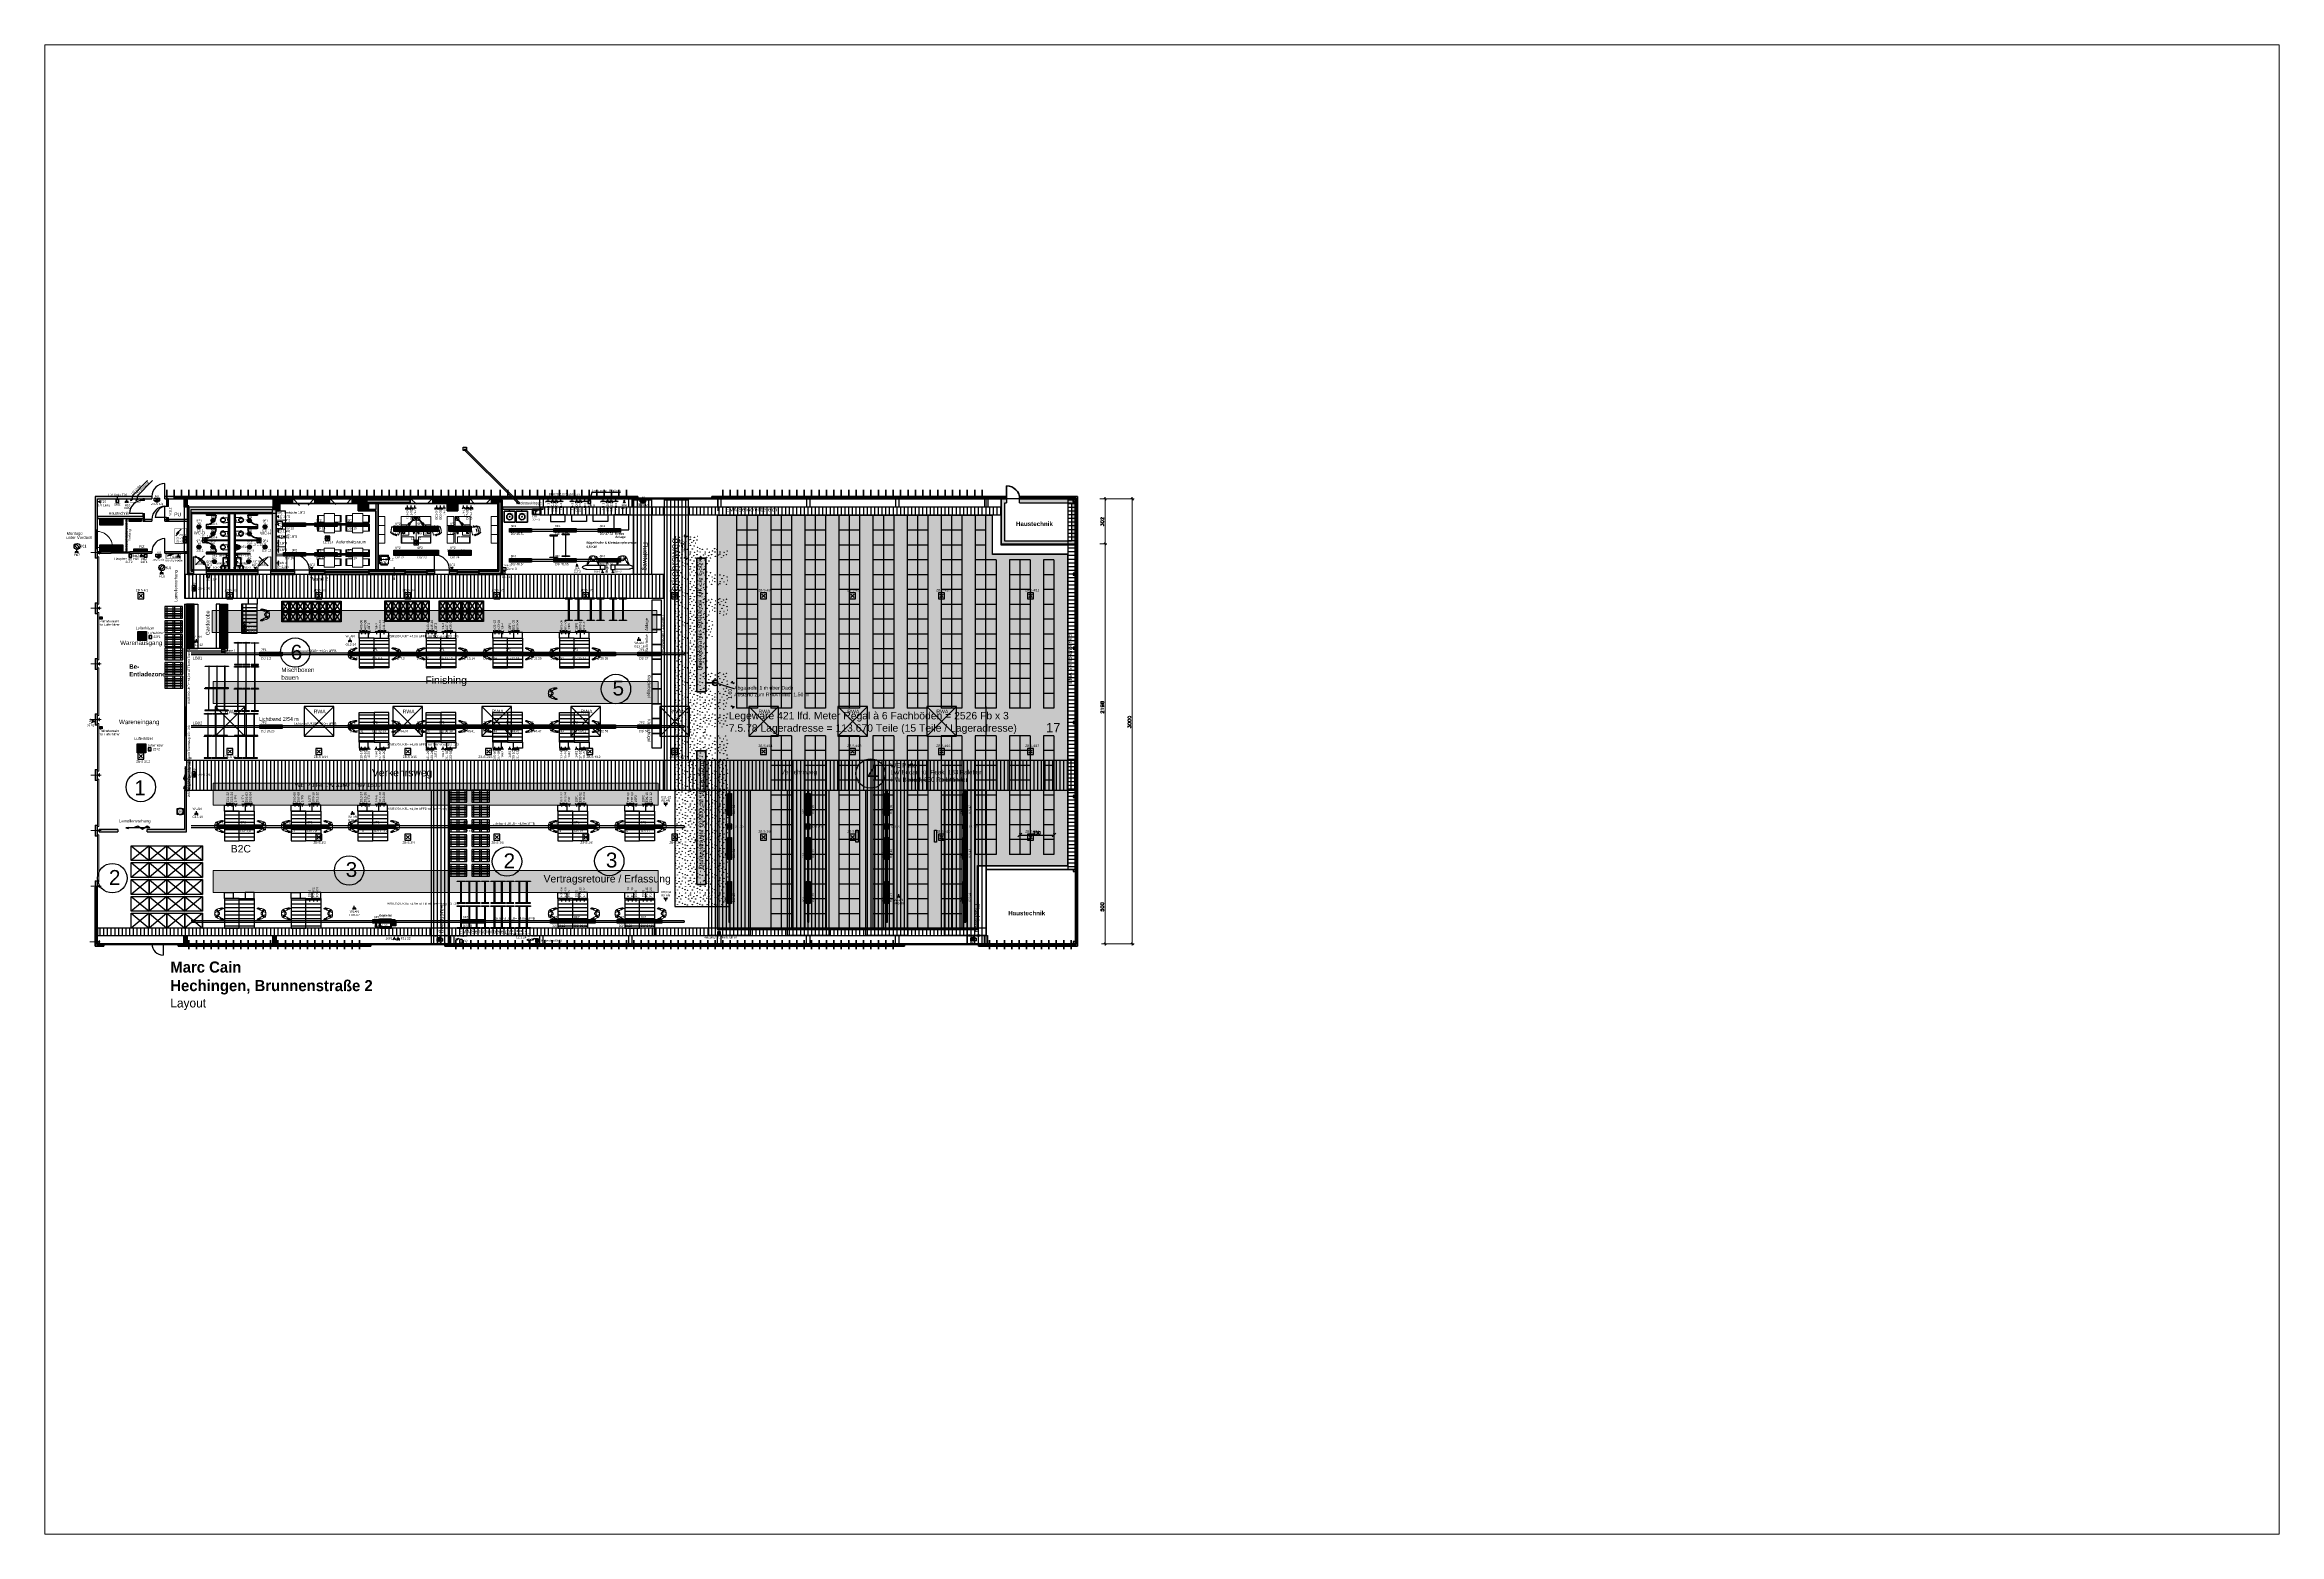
# Paper-space layout 'Layout1' of a CAD drawing. Header units: millimetres. Extents: x 1.05 to 9.45, y 0.7 to 6.3.
# The model-space entities are those that its viewports show. They can reach past a viewport. Long polylines and large blocks are cut down to what shows.
import ezdxf
from ezdxf.enums import TextEntityAlignment as Align

# ---------------------------------------------------------------- set-up
doc = ezdxf.new("R2010")
doc.units = ezdxf.units.MM
doc.header["$LTSCALE"] = 5
doc.header["$MEASUREMENT"] = 0
for name, pattern in [('AUSGEZOGEN', [0]), ('LINIE_2', [0.0027, 0.002, -0.0007]), ('LINIE_5', [1.1, 0.8, -0.1, 0.1, -0.1]), ('LINIE_9', [0.1, 0, -0.1])]:
    doc.linetypes.add(name, pattern=pattern)
doc.layers.get('0').update_dxf_attribs({"linetype": 'CONTINUOUS'})
doc.layers.get('Defpoints').update_dxf_attribs({"linetype": 'CONTINUOUS'})
for name, color, linetype, lineweight in [('200_ERDGESCHOSS#0', 7, 'AUSGEZOGEN', 25), ('200_ERDGESCHOSS#Fensterbrüstung', 7, 'AUSGEZOGEN', 13), ('200_ERDGESCHOSS#Maßlinie 1_100', 7, 'AUSGEZOGEN', 18), ('200_ERDGESCHOSS#Möblierung', 7, 'AUSGEZOGEN', 13), ('200_ERDGESCHOSS#Sanitär', 7, 'AUSGEZOGEN', 13), ('200_ERDGESCHOSS#Türen', 7, 'AUSGEZOGEN', 25), ('200_ERDGESCHOSS#Wand Trockenbau Detail', 7, 'AUSGEZOGEN', 25), ('201_EG - Flächen#Maßlinie 1_100', 7, 'AUSGEZOGEN', 18), ('203_Kabelrinnen und Heizplatten#Allgemein', 7, 'AUSGEZOGEN', 18), ('203_Kabelrinnen und Heizplatten#Maßlinie 1_100', 7, 'AUSGEZOGEN', 18), ('204_180704_Marc Cain Einrichtung#Allgemein', 7, 'AUSGEZOGEN', 18), ('204_180704_Marc Cain Einrichtung#Maßlinie 1_100', 7, 'AUSGEZOGEN', 18), ('204_180704_Marc Cain Einrichtung#XR$10$6400-M1-1350', 7, 'AUSGEZOGEN', 13), ('4501_180704 Layout Brunnenstraße HCH.dwg#0', 7, 'AUSGEZOGEN', 25), ('4501_180704 Layout Brunnenstraße HCH.dwg#001 Standard-XFT_Con', 7, 'AUSGEZOGEN', 13), ('4501_180704 Layout Brunnenstraße HCH.dwg#0_1', 7, 'AUSGEZOGEN', 25), ('4501_180704 Layout Brunnenstraße HCH.dwg#200_ERDGESCHOSS#0', 7, 'AUSGEZOGEN', 25), ('4501_180704 Layout Brunnenstraße HCH.dwg#Allgemein', 7, 'AUSGEZOGEN', 25), ('4501_180704 Layout Brunnenstraße HCH.dwg#Bemassung', 7, 'AUSGEZOGEN', 13), ('4501_180704 Layout Brunnenstraße HCH.dwg#Fensterbrüstung', 7, 'AUSGEZOGEN', 13), ('4501_180704 Layout Brunnenstraße HCH.dwg#LIEGE1', 7, 'AUSGEZOGEN', 13), ('4501_180704 Layout Brunnenstraße HCH.dwg#Maßlinie 1_100', 7, 'AUSGEZOGEN', 18), ('4501_180704 Layout Brunnenstraße HCH.dwg#Text_1_50', 7, 'AUSGEZOGEN', 13), ('4501_180704 Layout Brunnenstraße HCH.dwg#Türen', 7, 'AUSGEZOGEN', 25), ('4501_180704 Layout Brunnenstraße HCH.dwg#XR$10$6400-M1-1350', 7, 'AUSGEZOGEN', 13), ('4501_180704 Layout Brunnenstraße HCH.dwg#XR$16$001_Standard-XFT_Con', 7, 'AUSGEZOGEN', 25), ('Standard', 7, 'AUSGEZOGEN', 25)]:
    doc.layers.add(name, color=color, linetype=linetype, lineweight=lineweight)
for name, color, linetype in [('A_E_Solid_ELT', 50, 'CONTINUOUS'), ('BEM', 3, 'CONTINUOUS'), ('Bemassung', 3, 'CONTINUOUS'), ('E_BEL', 1, 'CONTINUOUS'), ('E_BEL_SIBE', 6, 'CONTINUOUS'), ('E_EI_IN', 5, 'CONTINUOUS'), ('E_EI_IN_KNX', 150, 'CONTINUOUS'), ('E_LF_BR', 5, 'CONTINUOUS'), ('E_LF_KR', 7, 'CONTINUOUS'), ('E_REVÖ', 41, 'CONTINUOUS'), ('E_SI_EDV', 3, 'CONTINUOUS'), ('E_SI_VIDEO', 3, 'CONTINUOUS'), ('E_VER_AV', 5, 'CONTINUOUS'), ('E_VER_EDV', 3, 'CONTINUOUS'), ('LIEGE1', 1, 'CONTINUOUS')]:
    doc.layers.add(name, color=color, linetype=linetype)
doc.styles.add('ARIAL', font='arial.ttf')
doc.styles.add('ELT', font='isocp.shx', dxfattribs={"width": 0.8})
doc.styles.add('GREEKS', font='greeks.shx')
doc.styles.add('Romans', font='Romans.shx')
doc.styles.get("Standard").update_dxf_attribs({"font": 'arial.ttf', "height": 20})
doc.dimstyles.new('Moskau_klein', dxfattribs={"dimtxt": 20, "dimasz": 10, "dimexe": 10, "dimexo": 40, "dimgap": 5, "dimtad": 1, "dimdec": 1, "dimrnd": 0.0025, "dimzin": 12, "dimdsep": 46, "dimtxsty": 'Romans', "dimblk": 'OBLIQUE', "dimcen": 0.25, "dimdle": 5, "dimclrt": 7, "dimazin": 0, "dimtfac": 1, "dimtdec": 1, "dimtmove": 2, "dimatfit": 2, "dimfxl": 1, "dimtolj": 1, "dimtzin": 0, "dimarcsym": 0})

# ---------------------------------------------------------------- blocks, each defined once
blk = doc.blocks.new('LED Leuchte')
at = {"true_color": 0xf8f6b0}
h = blk.add_hatch(color=51, dxfattribs=at)
h.dxf.hatch_style = 1
h.paths.add_polyline_path([(0.5, 1), (-0.5, 1), (-0.5, 0), (0.5, 0)])
blk.add_lwpolyline([(-0.5, 0), (-0.5, 1), (0.5, 1), (0.5, 0), (-0.5, 0)])
at = {"style": 'ARIAL'}
for tag, p in [('LED', (0, 0.5)), ('SCHALTKREIS', (-0.01, -0.52)), ('STROMKREIS', (-0.01, -0.34)), ('FREI1', (-0.01, -0.7)), ('FREI2', (-0.01, -0.89)), ('FREI3', (-0.01, -1.06))]:
    blk.add_attdef(tag, text='', height=0.15, dxfattribs=at).set_placement(p, align=Align.MIDDLE_CENTER)
blk.add_attdef('TYP', text='', height=0.15, dxfattribs=at).set_placement((-0.01, -0.16), align=Align.MIDDLE)
blk = doc.blocks.new('Hinweisleuchte 2')
for p, q in [((0.06, 0.25), (-0.06, 0)), ((0.06, 0), (-0.06, 0.25)), ((-0.06, 0), (-0.06, 0.25)), ((0.06, 0.25), (-0.06, 0.25)), ((0.06, 0), (-0.06, 0)), ((0.06, 0), (0.06, 0.25)), ((0.12, 0.12), (0.09, 0.19)), ((0.09, 0.06), (0.09, 0.19)), ((0.12, 0.12), (0.09, 0.06))]:
    blk.add_line(p, q)
for points in [[(-0.06, 0), (0, 0.12), (-0.06, 0.25)], [(0.06, 0), (0, 0.12), (0.06, 0.25)], [(0.09, 0.19), (0.09, 0.06), (0.12, 0.12)]]:
    blk.add_solid(points)
at = {"style": 'ARIAL'}
for tag, p in [('SCHALTKREIS', (-0.01, -0.52)), ('STROMKREIS', (-0.01, -0.34)), ('FREI1', (-0.01, -0.7)), ('FREI2', (-0.01, -0.89)), ('FREI3', (-0.01, -1.06))]:
    blk.add_attdef(tag, text='', height=0.15, dxfattribs=at).set_placement(p, align=Align.MIDDLE_CENTER)
blk.add_attdef('TYP', text='', height=0.15, dxfattribs=at).set_placement((-0.01, -0.16), align=Align.MIDDLE)
blk = doc.blocks.new('Elektroanschluss')
for p, q in [((0.1, 0.2), (-0.1, 0.2)), ((-0.1, 0.2), (-0.1, 0)), ((-0.1, 0), (0.1, 0)), ((0.1, 0), (0.1, 0.2))]:
    blk.add_line(p, q)
at = {"style": 'ARIAL'}
blk.add_text('E', height=0.13, dxfattribs=at).set_placement((0, 0.1), align=Align.MIDDLE)
for tag, p in [('SCHALTKREIS', (-0.01, -0.52)), ('STROMKREIS', (-0.01, -0.34)), ('FREI1', (-0.01, -0.7)), ('FREI2', (-0.01, -0.88)), ('FREI3', (-0.01, -1.06))]:
    blk.add_attdef(tag, text='', height=0.15, dxfattribs=at).set_placement(p, align=Align.MIDDLE_CENTER)
blk.add_attdef('TYP', text='', height=0.15, dxfattribs=at).set_placement((-0.01, -0.16), align=Align.MIDDLE)
blk = doc.blocks.new('Verteilerplatz')
for p, q in [((-0.12, 0.73), (-0.42, 0.51)), ((0.03, 0.95), (-0.36, 0.67)), ((-0.36, 0.67), (-0.12, 0.73))]:
    blk.add_line(p, q)
at = {"const_width": 0.03}
blk.add_lwpolyline([(-0.5, 0), (-0.5, 1), (0.5, 1), (0.5, 0), (-0.5, 0)], dxfattribs=at)
blk.add_solid([(-0.42, 0.51), (-0.3, 0.56), (-0.34, 0.6)])
at = {"style": 'ARIAL'}
for tag, p in [('SCHALTKREIS', (-0.01, -0.52)), ('STROMKREIS', (-0.01, -0.34)), ('FREI1', (-0.01, -0.7)), ('FREI2', (-0.01, -0.88)), ('FREI3', (-0.01, -1.06))]:
    blk.add_attdef(tag, text='', height=0.15, dxfattribs=at).set_placement(p, align=Align.MIDDLE_CENTER)
blk.add_attdef('TYP', text='', height=0.15, dxfattribs=at).set_placement((-0.01, -0.16), align=Align.MIDDLE)
blk = doc.blocks.new('*U696')
for p, q in [((0, -0.15), (0, 0)), ((-0.08, -0.15), (0.08, -0.15))]:
    blk.add_line(p, q)
blk.add_arc((0, -0.23), 0.0828, 8.4436, 171.5564)
at = {"style": 'ARIAL'}
blk.add_attdef('FREI1', text='', height=0.15, dxfattribs=at).set_placement((0.17, -0.07), align=Align.MIDDLE_LEFT)
for tag, p in [('SCHALTKREIS', (0, -0.56)), ('STROMKREIS', (0, -0.78)), ('LEISTUNG', (0, -1)), ('FREI2', (0, -1.22)), ('TYP', (0, -0.34))]:
    blk.add_attdef(tag, text='', height=0.15, dxfattribs=at).set_placement(p, align=Align.MIDDLE_CENTER)
blk = doc.blocks.new('*U710')
blk.add_line((0, -0.15), (0, 0))
at = {"color": 0, "linetype": 'ByBlock'}
for p in [(-0.16, -0.15), (0, -0.15)]:
    blk.add_line(p, (0.16, -0.15), dxfattribs=at)
for centre in [(-0.08, -0.23), (0.08, -0.23)]:
    blk.add_arc(centre, 0.0828, 8.4436, 171.5564, dxfattribs=at)
at = {"style": 'ARIAL'}
blk.add_attdef('FREI1', text='', height=0.15, dxfattribs=at).set_placement((0.17, -0.07), align=Align.MIDDLE_LEFT)
blk.add_attdef('TYP', text='', height=0.15, dxfattribs=at).set_placement((0, -0.34), align=Align.MIDDLE_CENTER)
blk = doc.blocks.new('*U698')
for p, q in [((-0.1, 0.25), (-0.1, 0.15)), ((-0.1, 0.15), (0.1, 0.15)), ((0, 0.15), (0, 0)), ((0.1, 0.15), (0.1, 0.25))]:
    blk.add_line(p, q)
at = {"color": 0, "linetype": 'ByBlock'}
for points in [[(-0.02, 0.18), (-0.06, 0.18), (-0.06, 0.21), (-0.02, 0.21)], [(0.06, 0.18), (0.02, 0.18), (0.02, 0.21), (0.06, 0.21)]]:
    blk.add_lwpolyline(points, close=True, dxfattribs=at)
at = {"style": 'ARIAL'}
for tag, p in [('SCHALTKREIS', (0, 0.8)), ('STROMKREIS', (0, 0.6)), ('LEISTUNG', (0, 1)), ('FREI2', (0, 1.21)), ('TYP', (0, 0.4))]:
    blk.add_attdef(tag, text='', height=0.15, dxfattribs=at).set_placement(p, align=Align.MIDDLE)
blk.add_attdef('FREI1', text='', height=0.15, dxfattribs=at).set_placement((0.17, 0.08), align=Align.MIDDLE_LEFT)
blk = doc.blocks.new('Hinweisleuchte 6')
for p, q in [((0.2, 0.2), (-0.2, 0.2)), ((-0.2, 0.2), (-0.2, -0.2)), ((0, 0), (-0.11, 0.11)), ((0, 0), (-0.11, -0.11)), ((0, 0), (0.11, 0.11)), ((0, 0), (0.11, -0.11)), ((0.2, -0.2), (0.2, 0.2)), ((-0.2, -0.2), (0.2, -0.2))]:
    blk.add_line(p, q)
for points in [[(-0.06, 0.02), (-0.04, -0.04), (-0.04, 0.04)], [(-0.04, -0.04), (-0.06, 0.02), (-0.06, -0.02)], [(-0.06, 0), (-0.06, -0.02), (-0.06, 0.02)], [(-0.04, 0.04), (0, 0), (0, 0.06)], [(0, 0), (-0.04, 0.04), (-0.04, -0.04)], [(0, 0), (-0.04, -0.04), (0.04, -0.04)], [(0.04, 0.04), (0, 0.06), (0, 0)], [(0, 0), (0.04, -0.04), (0.04, 0.04)], [(0.04, 0.04), (0.06, -0.02), (0.06, 0.02)], [(0.06, -0.02), (0.04, 0.04), (0.04, -0.04)], [(0.06, 0), (0.06, 0.02), (0.06, -0.02)], [(0, -0.06), (0.04, -0.04), (-0.04, -0.04)]]:
    blk.add_solid(points)
at = {"style": 'ARIAL'}
for tag, p in [('SCHALTKREIS', (0, -0.68)), ('STROMKREIS', (0, -0.5)), ('FREI1', (0, -0.86)), ('FREI2', (0, -1.05)), ('FREI3', (0, -1.22))]:
    blk.add_attdef(tag, text='', height=0.15, dxfattribs=at).set_placement(p, align=Align.MIDDLE_CENTER)
blk.add_attdef('TYP', text='', height=0.15, dxfattribs=at).set_placement((0, -0.32), align=Align.MIDDLE)
blk = doc.blocks.new('Präsenzmelder')
for p, q in [((0.1, 0.2), (-0.1, 0.2)), ((-0.1, 0.2), (-0.1, 0)), ((-0.1, 0.09), (-0.1, 0.11)), ((-0.06, 0.1), (-0.1, 0.11)), ((-0.06, 0.1), (-0.1, 0.09)), ((-0.1, 0), (0.1, 0)), ((-0.01, 0.2), (0.01, 0.2)), ((0, 0.16), (-0.01, 0.2)), ((0, 0.04), (-0.01, 0)), ((-0.01, 0), (0.01, 0)), ((0, 0.16), (0.01, 0.2)), ((0.02, 0.09), (0, 0.13)), ((0.02, 0.08), (0, 0.13)), ((0, 0.13), (0.02, 0.08)), ((0, 0.04), (0.01, 0)), ((0.02, 0.09), (0.04, 0.13)), ((0.02, 0.08), (0.04, 0.13)), ((0.04, 0.13), (0.02, 0.08)), ((0.06, 0.1), (0.1, 0.11)), ((0.06, 0.1), (0.1, 0.09)), ((0.1, 0), (0.1, 0.2)), ((0.1, 0.09), (0.1, 0.11))]:
    blk.add_line(p, q)
at = {"const_width": 0.006}
for points in [[(-0.04, 0.13), (-0.04, 0.07), (-0.04, 0.07)], [(0, 0.13), (0, 0.07), (0, 0.07)], [(0.04, 0.13), (0.04, 0.07), (0.04, 0.07)]]:
    blk.add_lwpolyline(points, dxfattribs=at)
blk.add_lwpolyline([(-0.04, 0.09), (-0.02, 0.09), (-0.02, 0.09, 0.766304), (-0.02, 0.12), (-0.02, 0.12), (-0.04, 0.12)], format="xyb", dxfattribs=at)
blk.add_circle((0, 0.1), 0.0625)
for points in [[(-0.1, 0.09), (-0.1, 0.11), (-0.06, 0.1)], [(-0.01, 0.2), (0.01, 0.2), (0, 0.16)], [(-0.01, 0), (0.01, 0), (0, 0.04)], [(0.1, 0.09), (0.1, 0.11), (0.06, 0.1)]]:
    blk.add_solid(points)
at = {"style": 'ARIAL'}
for tag, p in [('SCHALTKREIS', (-0.01, -0.52)), ('STROMKREIS', (-0.01, -0.34)), ('FREI1', (-0.01, -0.7)), ('FREI2', (-0.01, -0.88)), ('FREI3', (-0.01, -1.06))]:
    blk.add_attdef(tag, text='', height=0.15, dxfattribs=at).set_placement(p, align=Align.MIDDLE_CENTER)
blk.add_attdef('TYP', text='', height=0.15, dxfattribs=at).set_placement((-0.01, -0.16), align=Align.MIDDLE)
blk = doc.blocks.new('*U705')
at = {"transparency": 33554687}
h = blk.add_hatch(dxfattribs=at)
h.set_pattern_fill('DOTS', color=256, scale=0.015, style=0)
h.set_pattern_definition([(0, (-52.290462, -35.547657), (0.01190625, 0.0238125), [0, -0.0238125])])
h.paths.add_polyline_path([(0.075, 0, 1), (-0.075, 0, 1)])
h = blk.add_hatch(color=2, dxfattribs=at)
h.dxf.hatch_style = 1
edge = h.paths.add_edge_path()
edge.add_arc((0, 0), 0.075, 0, 360)
at = {"layer": 'A_E_Solid_ELT', "true_color": 0xffffbd, "transparency": 33554687}
h = blk.add_hatch(dxfattribs=at)
h.set_pattern_fill('ANGLE', color=51)
h.set_pattern_definition([(0, (-55.317, -45.893), (0, 6.985), [5.08, -1.905]), (90, (-55.317, -45.893), (-6.985, 4e-16), [5.08, -1.905])])
h.paths.add_polyline_path([(-0.1, 0, 1), (0.1, 0, 1)])
at = {"transparency": 33554687}
blk.add_circle((0, 0), 0.075, dxfattribs=at)
blk = doc.blocks.new('Revi-Öffnung-Decke')
for p, q in [((-0.5, 1), (0.5, 0)), ((0.5, 1), (-0.5, 0))]:
    blk.add_line(p, q)
at = {"const_width": 0.01}
blk.add_lwpolyline([(-0.5, 0), (-0.5, 1), (0.5, 1), (0.5, 0), (-0.5, 0)], dxfattribs=at)
at = {"style": 'ARIAL'}
blk.add_text('RÖD', height=0.2, dxfattribs=at).set_placement((0, 0.09), align=Align.CENTER)
for tag, p in [('SCHALTKREIS', (0, -0.47)), ('STROMKREIS', (0, -0.29)), ('FREI1', (0, -0.65)), ('FREI2', (0, -0.83)), ('FREI3', (0, -1.01))]:
    blk.add_attdef(tag, text='', height=0.15, dxfattribs=at).set_placement(p, align=Align.MIDDLE_CENTER)
blk.add_attdef('TYP', text='', height=0.15, dxfattribs=at).set_placement((0, -0.11), align=Align.MIDDLE)
blk = doc.blocks.new('Domkamera')
for points in [[(-0.17, 0.02), (-0.12, 0.02), (-0.16, 0.07), (0.16, 0.07), (0.16, -0.07)], [(0.15, -0.07), (-0.07, -0.07), (-0.11, -0.02), (-0.17, -0.02), (-0.17, 0.02)]]:
    blk.add_lwpolyline(points)
blk.add_circle((0, 0), 0.2)
at = {"style": 'ARIAL'}
for tag, p in [('SCHALTKREIS', (-0.01, -0.72)), ('STROMKREIS', (-0.01, -0.54)), ('FREI1', (-0.01, -0.9)), ('FREI2', (-0.01, -1.08)), ('FREI3', (-0.01, -1.26))]:
    blk.add_attdef(tag, text='', height=0.15, dxfattribs=at).set_placement(p, align=Align.MIDDLE_CENTER)
blk.add_attdef('TYP', text='', height=0.15, dxfattribs=at).set_placement((-0.01, -0.36), align=Align.MIDDLE)
blk = doc.blocks.new('*U708')
for p, q in [((-0.1, 0.25), (-0.1, 0.15)), ((-0.1, 0.15), (0.1, 0.15)), ((0, 0.15), (0, 0)), ((0.1, 0.15), (0.1, 0.25))]:
    blk.add_line(p, q)
blk.add_lwpolyline([(0.02, 0.18), (-0.02, 0.18), (-0.02, 0.21), (0.02, 0.21)], close=True)
at = {"style": 'ARIAL'}
for tag, p in [('SCHALTKREIS', (0, 0.8)), ('STROMKREIS', (0, 0.6)), ('LEISTUNG', (0, 1)), ('FREI2', (0, 1.21)), ('TYP', (0, 0.4))]:
    blk.add_attdef(tag, text='', height=0.15, dxfattribs=at).set_placement(p, align=Align.MIDDLE)
blk.add_attdef('FREI1', text='', height=0.15, dxfattribs=at).set_placement((0.17, 0.08), align=Align.MIDDLE_LEFT)
blk = doc.blocks.new('EIB Taster')
for p, q in [((-0.13, 0.07), (-0.1, 0.07)), ((0.1, 0.15), (-0.1, 0.15)), ((-0.1, 0.15), (-0.1, 0)), ((-0.1, 0), (0.1, 0)), ((0.1, 0), (0.1, 0.15))]:
    blk.add_line(p, q)
blk.add_solid([(-0.1, 0.15), (-0.1, 0), (-0.05, 0.15), (-0.05, 0)])
at = {"style": 'ELT', "width": 0.8}
blk.add_attdef('TYP', text='', height=0.0858, dxfattribs=at).set_placement((0.02, 0.08), align=Align.MIDDLE_CENTER)
at = {"style": 'ARIAL'}
for tag, p in [('SCHALTKREIS', (0.01, -0.53)), ('STROMKREIS', (0.01, -0.35)), ('FREI1', (0.01, -0.71)), ('FREI2', (0.01, -0.89)), ('FREI3', (0.01, -1.07))]:
    blk.add_attdef(tag, text='', height=0.15, dxfattribs=at).set_placement(p, align=Align.MIDDLE_CENTER)
blk.add_attdef('TYP', text='', height=0.15, dxfattribs=at).set_placement((0.01, -0.17), align=Align.MIDDLE)
blk = doc.blocks.new('Steckdosenkombination')
for points in [[(-0.2, 0.12), (-0.08, 0), (0.08, 0), (0.2, 0.12), (0.2, 0.28), (0.08, 0.4), (-0.08, 0.4), (-0.2, 0.28)], [(-0.2, 0.4), (0.2, 0.4), (0.2, 0), (-0.2, 0)]]:
    blk.add_lwpolyline(points, close=True)
at = {"style": 'ARIAL'}
for tag, p in [('TYP', (0, 0.2)), ('SCHALTKREIS', (0, -0.33)), ('STROMKREIS', (0, -0.13)), ('LEISTUNG', (0, -0.53)), ('FREI1', (0, -0.73)), ('FREI2', (0, -0.93))]:
    blk.add_attdef(tag, text='', height=0.15, dxfattribs=at).set_placement(p, align=Align.MIDDLE_CENTER)
blk = doc.blocks.new('*U713')
blk.add_line((0, -0.15), (0, 0))
at = {"color": 0, "linetype": 'ByBlock'}
blk.add_line((-0.24, -0.15), (0.24, -0.15), dxfattribs=at)
for centre in [(-0.16, -0.23), (0, -0.23), (0.16, -0.23)]:
    blk.add_arc(centre, 0.0828, 8.4436, 171.5564, dxfattribs=at)
at = {"style": 'ARIAL'}
blk.add_attdef('FREI1', text='', height=0.15, dxfattribs=at).set_placement((0.17, -0.07), align=Align.MIDDLE_LEFT)
blk.add_attdef('TYP', text='', height=0.15, dxfattribs=at).set_placement((0, -0.34), align=Align.MIDDLE_CENTER)
blk = doc.blocks.new('Lüfter')
for p, q in [((-0.03, 0.15), (-0.12, -0.1)), ((0.03, 0.15), (0.12, -0.1))]:
    blk.add_line(p, q)
blk.add_circle((0, 0), 0.15)
at = {"style": 'ARIAL'}
for tag, p in [('SCHALTKREIS', (-0.01, -0.67)), ('STROMKREIS', (-0.01, -0.49)), ('FREI1', (-0.01, -0.85)), ('FREI2', (-0.01, -1.03)), ('FREI3', (-0.01, -1.21))]:
    blk.add_attdef(tag, text='', height=0.15, dxfattribs=at).set_placement(p, align=Align.MIDDLE_CENTER)
blk.add_attdef('TYP', text='', height=0.15, dxfattribs=at).set_placement((-0.01, -0.31), align=Align.MIDDLE)
blk = doc.blocks.new('Thermostat')
for p, q in [((-0.1, 0.2), (0.1, 0.2)), ((-0.1, 0), (-0.1, 0.2)), ((0.1, 0), (-0.1, 0)), ((0.1, 0.2), (0.1, 0))]:
    blk.add_line(p, q)
at = {"style": 'GREEKS', "width": 0.998706}
blk.add_attdef('TYP', text='', height=0.0858, dxfattribs=at).set_placement((0, 0.1), align=Align.MIDDLE_CENTER)
at = {"style": 'ARIAL'}
for tag, p in [('SCHALTKREIS', (-0.01, -0.34)), ('STROMKREIS', (-0.01, -0.16)), ('FREI1', (-0.01, -0.52)), ('FREI2', (-0.01, -0.7)), ('FREI3', (-0.01, -0.88))]:
    blk.add_attdef(tag, text='', height=0.15, dxfattribs=at).set_placement(p, align=Align.MIDDLE_CENTER)
blk = doc.blocks.new('CEE Steckdose')
for p, q in [((-0.08, 0.08), (0.08, 0.08)), ((-0.03, 0.15), (0.03, 0.21)), ((-0.03, 0.13), (0.03, 0.19)), ((-0.03, 0.11), (0.03, 0.16)), ((0, 0.08), (0, 0.23))]:
    blk.add_line(p, q)
blk.add_arc((0, 0), 0.0828, 8.4436, 171.5564)
at = {"style": 'ARIAL'}
for tag, p in [('SCHALTKREIS', (-0.01, -0.52)), ('STROMKREIS', (-0.01, -0.34)), ('FREI1', (-0.01, -0.7)), ('FREI2', (-0.01, -0.88)), ('FREI3', (-0.01, -1.06))]:
    blk.add_attdef(tag, text='', height=0.15, dxfattribs=at).set_placement(p, align=Align.MIDDLE_CENTER)
blk.add_attdef('TYP', text='', height=0.15, dxfattribs=at).set_placement((-0.01, -0.16), align=Align.MIDDLE)
blk = doc.blocks.new('Magnetkontakt')
blk.add_hatch(color=256).paths.add_polyline_path([(-0.08, 0.16), (0.08, 0.16), (0.08, 0), (-0.08, 0)])
blk.add_lwpolyline([(-0.08, 0.16), (0.08, 0.16), (0.08, 0), (-0.08, 0)], close=True)
for points in [[(-0.08, 0), (0.08, 0.16)], [(-0.08, 0.16), (0.08, 0)]]:
    blk.add_lwpolyline(points)
at = {"style": 'ARIAL'}
for tag, p in [('SCHALTKREIS', (-0.01, -0.52)), ('STROMKREIS', (-0.01, -0.34)), ('FREI1', (-0.01, -0.7)), ('FREI2', (-0.01, -0.88)), ('FREI3', (-0.01, -1.06))]:
    blk.add_attdef(tag, text='', height=0.15, dxfattribs=at).set_placement(p, align=Align.MIDDLE_CENTER)
blk.add_attdef('TYP', text='', height=0.15, dxfattribs=at).set_placement((-0.01, -0.16), align=Align.MIDDLE)
blk = doc.blocks.new('_Oblique')
at = {"layer": 'Bemassung', "color": 0, "lineweight": -2}
blk.add_line((-1.27, -1.27), (1.27, 1.27), dxfattribs=at)
blk = doc.blocks.new('*D721')
at = {"color": 0, "lineweight": -2, "transparency": 16777216}
for p, q in [((102651, 11306), (102651, 11307)), ((102881, 11306), (102881, 11307)), ((102646, 11297), (102886, 11297))]:
    blk.add_line(p, q, dxfattribs=at)
at = {"layer": 'Defpoints', "color": 0, "lineweight": 30, "transparency": 16777216}
for p in [(102651, 11266), (102881, 11297), (102881, 11266)]:
    blk.add_point(p, dxfattribs=at)
at = {"color": 0, "lineweight": -2, "transparency": 16777216, "xscale": 10, "yscale": 10, "zscale": 10, "rotation": 180}
blk.add_blockref('_Oblique', (102651, 11297), dxfattribs=at)
at = {"color": 0, "lineweight": -2, "transparency": 16777216, "xscale": 10, "yscale": 10, "zscale": 10}
blk.add_blockref('_Oblique', (102881, 11297), dxfattribs=at)
at = {"color": 7, "transparency": 16777216, "insert": (102766, 11312), "char_height": 20, "attachment_point": 5, "style": 'Romans'}
blk.add_mtext('\\A1;230', dxfattribs=at)
blk = doc.blocks.new('lw')
at = {"lineweight": 30}
blk.add_lwpolyline([(100610.1, 13452.91), (100610.1, 10660.71), (102366.1, 10660.71), (102366.2, 11088.71), (102974.2, 11088.71), (102974.2, 13189.91), (102507.4, 13189.91), (102465.92, 13189.91), (102465.92, 13452.91)], close=True, dxfattribs=at)
at = {"layer": 'LIEGE1'}
for p, q in [((100740.6, 13452.91), (100740.6, 12152.91)), ((100880.6, 13452.91), (100740.6, 13452.91)), ((100810.6, 13452.91), (100810.6, 12152.91)), ((100880.6, 13452.91), (100880.6, 12152.91)), ((100970.6, 13452.91), (100970.6, 12152.91)), ((101110.6, 13452.91), (100970.6, 13452.91)), ((101040.6, 13452.91), (101040.6, 12152.91)), ((101110.6, 13452.91), (101110.6, 12152.91)), ((101200.6, 13452.91), (101200.6, 12152.91)), ((101340.6, 13452.91), (101200.6, 13452.91)), ((101270.6, 13452.91), (101270.6, 12152.91)), ((101340.6, 13452.91), (101340.6, 12152.91)), ((101430.6, 13452.91), (101430.6, 12152.91)), ((101570.6, 13452.91), (101430.6, 13452.91)), ((101500.6, 13452.91), (101500.6, 12152.91)), ((101570.6, 13452.91), (101570.6, 12152.91)), ((101660.6, 13452.91), (101660.6, 12152.91)), ((101800.6, 13452.91), (101660.6, 13452.91)), ((101730.6, 13452.91), (101730.6, 12152.91)), ((101800.6, 13452.91), (101800.6, 12152.91)), ((101890.6, 13452.91), (101890.6, 12152.91)), ((102030.6, 13452.91), (101890.6, 13452.91)), ((101960.6, 13452.91), (101960.6, 12152.91)), ((102030.6, 13452.91), (102030.6, 12152.91)), ((102120.6, 13452.91), (102120.6, 12152.91)), ((102260.6, 13452.91), (102120.6, 13452.91)), ((102190.6, 13452.91), (102190.6, 12152.91)), ((102260.6, 13452.91), (102260.6, 12152.91)), ((102350.6, 13452.91), (102350.6, 12152.91)), ((102420.6, 13452.91), (102350.6, 13452.91)), ((102420.6, 13452.91), (102420.6, 12152.91)), ((100880.6, 13352.91), (100740.6, 13352.91)), ((100880.6, 13352.91), (100740.6, 13352.91)), ((101110.6, 13352.91), (100970.6, 13352.91)), ((101110.6, 13352.91), (100970.6, 13352.91)), ((101340.6, 13352.91), (101200.6, 13352.91)), ((101340.6, 13352.91), (101200.6, 13352.91)), ((101570.6, 13352.91), (101430.6, 13352.91)), ((101570.6, 13352.91), (101430.6, 13352.91)), ((101800.6, 13352.91), (101660.6, 13352.91)), ((101800.6, 13352.91), (101660.6, 13352.91)), ((102030.6, 13352.91), (101890.6, 13352.91)), ((102030.6, 13352.91), (101890.6, 13352.91)), ((102260.6, 13352.91), (102120.6, 13352.91)), ((102260.6, 13352.91), (102120.6, 13352.91)), ((102420.6, 13352.91), (102350.6, 13352.91)), ((102420.6, 13352.91), (102350.6, 13352.91)), ((100880.6, 13252.91), (100740.6, 13252.91)), ((100880.6, 13152.91), (100740.6, 13152.91)), ((101110.6, 13252.91), (100970.6, 13252.91)), ((101110.6, 13152.91), (100970.6, 13152.91)), ((101340.6, 13252.91), (101200.6, 13252.91)), ((101340.6, 13152.91), (101200.6, 13152.91)), ((101570.6, 13252.91), (101430.6, 13252.91)), ((101570.6, 13152.91), (101430.6, 13152.91)), ((101800.6, 13252.91), (101660.6, 13252.91)), ((101800.6, 13152.91), (101660.6, 13152.91)), ((102030.6, 13252.91), (101890.6, 13252.91)), ((102030.6, 13152.91), (101890.6, 13152.91)), ((102260.6, 13252.91), (102120.6, 13252.91)), ((102260.6, 13152.91), (102120.6, 13152.91)), ((102420.6, 13252.91), (102350.6, 13252.91)), ((102490.6, 13152.91), (102350.6, 13152.91)), ((102490.6, 13152.91), (102490.6, 12152.91)), ((102580.6, 13152.91), (102580.6, 12152.91)), ((102720.6, 13152.91), (102580.6, 13152.91)), ((102650.6, 13152.91), (102650.6, 12152.91)), ((102720.6, 13152.91), (102720.6, 12152.91)), ((102810.6, 13152.91), (102810.6, 12152.91)), ((102880.6, 13152.91), (102810.6, 13152.91)), ((102880.6, 13152.91), (102880.6, 12152.91)), ((100880.6, 13052.91), (100740.6, 13052.91)), ((101110.6, 13052.91), (100970.6, 13052.91)), ((101340.6, 13052.91), (101200.6, 13052.91)), ((101570.6, 13052.91), (101430.6, 13052.91)), ((101800.6, 13052.91), (101660.6, 13052.91)), ((102030.6, 13052.91), (101890.6, 13052.91)), ((102260.6, 13052.91), (102120.6, 13052.91)), ((102490.6, 13052.91), (102350.6, 13052.91)), ((102720.6, 13052.91), (102580.6, 13052.91)), ((102880.6, 13052.91), (102810.6, 13052.91)), ((100880.6, 12952.91), (100740.6, 12952.91)), ((100880.6, 12952.91), (100740.6, 12952.91)), ((100880.6, 12852.91), (100740.6, 12852.91)), ((101110.6, 12952.91), (100970.6, 12952.91)), ((101110.6, 12952.91), (100970.6, 12952.91)), ((101110.6, 12852.91), (100970.6, 12852.91)), ((101340.6, 12952.91), (101200.6, 12952.91)), ((101340.6, 12952.91), (101200.6, 12952.91)), ((101340.6, 12852.91), (101200.6, 12852.91)), ((101570.6, 12952.91), (101430.6, 12952.91)), ((101570.6, 12952.91), (101430.6, 12952.91)), ((101570.6, 12852.91), (101430.6, 12852.91)), ((101800.6, 12952.91), (101660.6, 12952.91)), ((101800.6, 12952.91), (101660.6, 12952.91)), ((101800.6, 12852.91), (101660.6, 12852.91)), ((102030.6, 12952.91), (101890.6, 12952.91)), ((102030.6, 12952.91), (101890.6, 12952.91)), ((102030.6, 12852.91), (101890.6, 12852.91)), ((102260.6, 12952.91), (102120.6, 12952.91)), ((102260.6, 12952.91), (102120.6, 12952.91)), ((102260.6, 12852.91), (102120.6, 12852.91)), ((102490.6, 12952.91), (102350.6, 12952.91)), ((102490.6, 12952.91), (102350.6, 12952.91)), ((102490.6, 12852.91), (102350.6, 12852.91)), ((102720.6, 12952.91), (102580.6, 12952.91)), ((102720.6, 12952.91), (102580.6, 12952.91)), ((102720.6, 12852.91), (102580.6, 12852.91)), ((102880.6, 12952.91), (102810.6, 12952.91)), ((102880.6, 12952.91), (102810.6, 12952.91)), ((102880.6, 12852.91), (102810.6, 12852.91)), ((100880.6, 12752.91), (100740.6, 12752.91)), ((101110.6, 12752.91), (100970.6, 12752.91)), ((101340.6, 12752.91), (101200.6, 12752.91)), ((101570.6, 12752.91), (101430.6, 12752.91)), ((101800.6, 12752.91), (101660.6, 12752.91)), ((102030.6, 12752.91), (101890.6, 12752.91)), ((102260.6, 12752.91), (102120.6, 12752.91)), ((102490.6, 12752.91), (102350.6, 12752.91)), ((102720.6, 12752.91), (102580.6, 12752.91)), ((102880.6, 12752.91), (102810.6, 12752.91)), ((100880.6, 12652.91), (100740.6, 12652.91)), ((100880.6, 12552.91), (100740.6, 12552.91)), ((101110.6, 12652.91), (100970.6, 12652.91)), ((101110.6, 12552.91), (100970.6, 12552.91)), ((101340.6, 12652.91), (101200.6, 12652.91)), ((101340.6, 12552.91), (101200.6, 12552.91)), ((101570.6, 12652.91), (101430.6, 12652.91)), ((101570.6, 12552.91), (101430.6, 12552.91)), ((101800.6, 12652.91), (101660.6, 12652.91)), ((101800.6, 12552.91), (101660.6, 12552.91)), ((102030.6, 12652.91), (101890.6, 12652.91)), ((102030.6, 12552.91), (101890.6, 12552.91)), ((102260.6, 12652.91), (102120.6, 12652.91)), ((102260.6, 12552.91), (102120.6, 12552.91)), ((102490.6, 12652.91), (102350.6, 12652.91)), ((102490.6, 12552.91), (102350.6, 12552.91)), ((102720.6, 12652.91), (102580.6, 12652.91)), ((102720.6, 12552.91), (102580.6, 12552.91)), ((102880.6, 12652.91), (102810.6, 12652.91)), ((102880.6, 12552.91), (102810.6, 12552.91)), ((100880.6, 12452.91), (100740.6, 12452.91)), ((101110.6, 12452.91), (100970.6, 12452.91)), ((101340.6, 12452.91), (101200.6, 12452.91)), ((101570.6, 12452.91), (101430.6, 12452.91)), ((101800.6, 12452.91), (101660.6, 12452.91)), ((102030.6, 12452.91), (101890.6, 12452.91)), ((102260.6, 12452.91), (102120.6, 12452.91)), ((102490.6, 12452.91), (102350.6, 12452.91)), ((102720.6, 12452.91), (102580.6, 12452.91)), ((102880.6, 12452.91), (102810.6, 12452.91)), ((100880.6, 12352.91), (100740.6, 12352.91)), ((100880.6, 12252.91), (100740.6, 12252.91)), ((101110.6, 12352.91), (100970.6, 12352.91)), ((101110.6, 12252.91), (100970.6, 12252.91)), ((101340.6, 12352.91), (101200.6, 12352.91)), ((101340.6, 12252.91), (101200.6, 12252.91)), ((101570.6, 12352.91), (101430.6, 12352.91)), ((101570.6, 12252.91), (101430.6, 12252.91)), ((101800.6, 12352.91), (101660.6, 12352.91)), ((101800.6, 12252.91), (101660.6, 12252.91)), ((102030.6, 12352.91), (101890.6, 12352.91)), ((102030.6, 12252.91), (101890.6, 12252.91)), ((102260.6, 12352.91), (102120.6, 12352.91)), ((102260.6, 12252.91), (102120.6, 12252.91)), ((102490.6, 12352.91), (102350.6, 12352.91)), ((102490.6, 12252.91), (102350.6, 12252.91)), ((102720.6, 12352.91), (102580.6, 12352.91)), ((102720.6, 12252.91), (102580.6, 12252.91)), ((102880.6, 12352.91), (102810.6, 12352.91)), ((102880.6, 12252.91), (102810.6, 12252.91)), ((100880.6, 12152.91), (100740.6, 12152.91)), ((101110.6, 12152.91), (100970.6, 12152.91)), ((101340.6, 12152.91), (101200.6, 12152.91)), ((101570.6, 12152.91), (101430.6, 12152.91)), ((101800.6, 12152.91), (101660.6, 12152.91)), ((102030.6, 12152.91), (101890.6, 12152.91)), ((102260.6, 12152.91), (102120.6, 12152.91)), ((102490.6, 12152.91), (102350.6, 12152.91)), ((102720.6, 12152.91), (102580.6, 12152.91)), ((102880.6, 12152.91), (102810.6, 12152.91)), ((100970.6, 11966.26), (100970.6, 10666.26)), ((101110.6, 11966.26), (100970.6, 11966.26)), ((101040.6, 11966.26), (101040.6, 10666.26)), ((101110.6, 11966.26), (101110.6, 10666.26)), ((101200.6, 11966.26), (101200.6, 10666.26)), ((101340.6, 11966.26), (101200.6, 11966.26)), ((101270.6, 11966.26), (101270.6, 10666.26)), ((101340.6, 11966.26), (101340.6, 10666.26)), ((101430.6, 11966.26), (101430.6, 10666.26)), ((101570.6, 11966.26), (101430.6, 11966.26)), ((101500.6, 11966.26), (101500.6, 10666.26)), ((101570.6, 11966.26), (101570.6, 10666.26)), ((101660.6, 11966.26), (101660.6, 10666.26)), ((101800.6, 11966.26), (101660.6, 11966.26)), ((101730.6, 11966.26), (101730.6, 10666.26)), ((101800.6, 11966.26), (101800.6, 10666.26)), ((101890.6, 11966.26), (101890.6, 10666.26)), ((102030.6, 11966.26), (101890.6, 11966.26)), ((101960.6, 11966.26), (101960.6, 10666.26)), ((102030.6, 11966.26), (102030.6, 10666.26)), ((102120.6, 11966.26), (102120.6, 10666.26)), ((102260.6, 11966.26), (102120.6, 11966.26)), ((102190.6, 11966.26), (102190.6, 10666.26)), ((102260.6, 11966.26), (102260.6, 10666.26)), ((102350.6, 11966.26), (102350.6, 11166.26)), ((102490.6, 11966.26), (102350.6, 11966.26)), ((102420.6, 11966.26), (102420.6, 11166.26)), ((102490.6, 11966.26), (102490.6, 11166.26)), ((102580.6, 11966.26), (102580.6, 11166.26)), ((102720.6, 11966.26), (102580.6, 11966.26)), ((102650.6, 11966.26), (102650.6, 11166.26)), ((102720.6, 11966.26), (102720.6, 11166.26)), ((102810.6, 11966.26), (102810.6, 11166.26)), ((102880.6, 11966.26), (102810.6, 11966.26)), ((102880.6, 11966.26), (102880.6, 11166.26)), ((101110.6, 11866.26), (100970.6, 11866.26)), ((101110.6, 11766.26), (100970.6, 11766.26)), ((101340.6, 11866.26), (101200.6, 11866.26)), ((101340.6, 11766.26), (101200.6, 11766.26)), ((101570.6, 11866.26), (101430.6, 11866.26)), ((101570.6, 11766.26), (101430.6, 11766.26)), ((101800.6, 11866.26), (101660.6, 11866.26)), ((101800.6, 11766.26), (101660.6, 11766.26)), ((102030.6, 11866.26), (101890.6, 11866.26)), ((102030.6, 11766.26), (101890.6, 11766.26)), ((102260.6, 11866.26), (102120.6, 11866.26)), ((102260.6, 11766.26), (102120.6, 11766.26)), ((102490.6, 11866.26), (102350.6, 11866.26)), ((102490.6, 11766.26), (102350.6, 11766.26)), ((102720.6, 11866.26), (102580.6, 11866.26)), ((102720.6, 11766.26), (102580.6, 11766.26)), ((102880.6, 11866.26), (102810.6, 11866.26)), ((102880.6, 11766.26), (102810.6, 11766.26)), ((101110.6, 11666.26), (100970.6, 11666.26)), ((101340.6, 11666.26), (101200.6, 11666.26)), ((101570.6, 11666.26), (101430.6, 11666.26)), ((101800.6, 11666.26), (101660.6, 11666.26)), ((102030.6, 11666.26), (101890.6, 11666.26)), ((102260.6, 11666.26), (102120.6, 11666.26)), ((102490.6, 11666.26), (102350.6, 11666.26)), ((102720.6, 11666.26), (102580.6, 11666.26)), ((102880.6, 11666.26), (102810.6, 11666.26)), ((101110.6, 11566.26), (100970.6, 11566.26)), ((101110.6, 11466.26), (100970.6, 11466.26)), ((101340.6, 11566.26), (101200.6, 11566.26)), ((101340.6, 11466.26), (101200.6, 11466.26)), ((101570.6, 11566.26), (101430.6, 11566.26)), ((101570.6, 11466.26), (101430.6, 11466.26)), ((101800.6, 11566.26), (101660.6, 11566.26)), ((101800.6, 11466.26), (101660.6, 11466.26)), ((102030.6, 11566.26), (101890.6, 11566.26)), ((102030.6, 11466.26), (101890.6, 11466.26)), ((102260.6, 11566.26), (102120.6, 11566.26)), ((102260.6, 11466.26), (102120.6, 11466.26)), ((102490.6, 11566.26), (102350.6, 11566.26)), ((102490.6, 11466.26), (102350.6, 11466.26)), ((102720.6, 11566.26), (102580.6, 11566.26)), ((102720.6, 11466.26), (102580.6, 11466.26)), ((102880.6, 11566.26), (102810.6, 11566.26)), ((102880.6, 11466.26), (102810.6, 11466.26)), ((101110.6, 11366.26), (100970.6, 11366.26)), ((101110.6, 11366.26), (100970.6, 11366.26)), ((101340.6, 11366.26), (101200.6, 11366.26)), ((101340.6, 11366.26), (101200.6, 11366.26)), ((101570.6, 11366.26), (101430.6, 11366.26)), ((101570.6, 11366.26), (101430.6, 11366.26)), ((101800.6, 11366.26), (101660.6, 11366.26)), ((101800.6, 11366.26), (101660.6, 11366.26)), ((102030.6, 11366.26), (101890.6, 11366.26)), ((102030.6, 11366.26), (101890.6, 11366.26)), ((102260.6, 11366.26), (102120.6, 11366.26)), ((102260.6, 11366.26), (102120.6, 11366.26)), ((102490.6, 11366.26), (102350.6, 11366.26)), ((102490.6, 11366.26), (102350.6, 11366.26)), ((102720.6, 11366.26), (102580.6, 11366.26)), ((102720.6, 11366.26), (102580.6, 11366.26)), ((102880.6, 11366.26), (102810.6, 11366.26)), ((102880.6, 11366.26), (102810.6, 11366.26)), ((101110.6, 11266.26), (100970.6, 11266.26)), ((101110.6, 11166.26), (100970.6, 11166.26)), ((101340.6, 11266.26), (101200.6, 11266.26)), ((101340.6, 11166.26), (101200.6, 11166.26)), ((101570.6, 11266.26), (101430.6, 11266.26)), ((101570.6, 11166.26), (101430.6, 11166.26)), ((101800.6, 11266.26), (101660.6, 11266.26)), ((101800.6, 11166.26), (101660.6, 11166.26)), ((102030.6, 11266.26), (101890.6, 11266.26)), ((102030.6, 11166.26), (101890.6, 11166.26)), ((102260.6, 11266.26), (102120.6, 11266.26)), ((102260.6, 11166.26), (102120.6, 11166.26)), ((102490.6, 11266.26), (102350.6, 11266.26)), ((102490.6, 11166.26), (102350.6, 11166.26)), ((102720.6, 11266.26), (102580.6, 11266.26)), ((102720.6, 11166.26), (102580.6, 11166.26)), ((102880.6, 11266.26), (102810.6, 11266.26)), ((102880.6, 11166.26), (102810.6, 11166.26)), ((101110.6, 11066.26), (100970.6, 11066.26)), ((101340.6, 11066.26), (101200.6, 11066.26)), ((101570.6, 11066.26), (101430.6, 11066.26)), ((101800.6, 11066.26), (101660.6, 11066.26)), ((102030.6, 11066.26), (101890.6, 11066.26)), ((102260.6, 11066.26), (102120.6, 11066.26)), ((101110.6, 10966.26), (100970.6, 10966.26)), ((101110.6, 10866.26), (100970.6, 10866.26)), ((101340.6, 10966.26), (101200.6, 10966.26)), ((101340.6, 10866.26), (101200.6, 10866.26)), ((101570.6, 10966.26), (101430.6, 10966.26)), ((101570.6, 10866.26), (101430.6, 10866.26)), ((101800.6, 10966.26), (101660.6, 10966.26)), ((101800.6, 10866.26), (101660.6, 10866.26)), ((102030.6, 10966.26), (101890.6, 10966.26)), ((102030.6, 10866.26), (101890.6, 10866.26)), ((102260.6, 10966.26), (102120.6, 10966.26)), ((102260.6, 10866.26), (102120.6, 10866.26)), ((101110.6, 10766.26), (100970.6, 10766.26)), ((101340.6, 10766.26), (101200.6, 10766.26)), ((101570.6, 10766.26), (101430.6, 10766.26)), ((101800.6, 10766.26), (101660.6, 10766.26)), ((102030.6, 10766.26), (101890.6, 10766.26)), ((102260.6, 10766.26), (102120.6, 10766.26))]:
    blk.add_line(p, q, dxfattribs=at)
at = {"color": 7, "transparency": 33554687, "insert": (100687.83, 12127.56), "char_height": 50, "attachment_point": 1}
blk.add_mtext_dynamic_manual_height_columns('Legeware 421 lfd. Meter Regal à 6 Fachböden = 2526 Fb x 3^J7.5.78 Lageradresse = 113.670 Teile (15 Teile / Lageradresse)', width=2249.177, gutter_width=1, heights=[0], dxfattribs=at)
at = {"color": 7, "insert": (102828, 12052.91), "char_height": 62.5, "width": 3438.3295, "attachment_point": 1}
blk.add_mtext('17', dxfattribs=at)
dim = blk.add_linear_dim(base=(102880.6, 11296.78), p1=(102650.6, 11266.26), p2=(102880.6, 11266.26), dimstyle='Moskau_klein')
dim.commit()
dim.dimension.update_dxf_attribs({"geometry": '*D721', "text_midpoint": (102765.6, 11311.78)})

msp = doc.modelspace()

# ---------------------------------------------------------------- hatches: boundary and pattern name
at = {"lineweight": 30, "true_color": 0xadddf7, "transparency": 33554503}
h = msp.add_hatch(color=141, dxfattribs=at)
h.dxf.hatch_style = 1
h.paths.add_polyline_path([(76157, 11328), (76157, 8536), (77913, 8536), (77913, 8964), (78521, 8964), (78521, 11065), (78054, 11065), (78013, 11065), (78013, 11328)])
edge = h.paths.add_edge_path(flags=16)
edge.add_line((78358, 11028), (78358, 10028))
edge = h.paths.add_edge_path(flags=16)
edge.add_line((78358, 9841), (78358, 9041))
edge = h.paths.add_edge_path(flags=16)
edge.add_line((78428, 11028), (78428, 10028))
edge = h.paths.add_edge_path(flags=16)
edge.add_line((78428, 9841), (78428, 9041))
edge = h.paths.add_edge_path(flags=16)
edge.add_line((78428, 10928), (78358, 10928))
edge = h.paths.add_edge_path(flags=16)
edge.add_line((78428, 11028), (78358, 11028))
edge = h.paths.add_edge_path(flags=16)
edge.add_line((78428, 10728), (78358, 10728))
edge = h.paths.add_edge_path(flags=16)
edge.add_line((78428, 10828), (78358, 10828))
edge = h.paths.add_edge_path(flags=16)
edge.add_line((78428, 10828), (78358, 10828))
edge = h.paths.add_edge_path(flags=16)
edge.add_line((78428, 10428), (78358, 10428))
edge = h.paths.add_edge_path(flags=16)
edge.add_line((78428, 10528), (78358, 10528))
edge = h.paths.add_edge_path(flags=16)
edge.add_line((78428, 10628), (78358, 10628))
edge = h.paths.add_edge_path(flags=16)
edge.add_line((78428, 10128), (78358, 10128))
edge = h.paths.add_edge_path(flags=16)
edge.add_line((78428, 10228), (78358, 10228))
edge = h.paths.add_edge_path(flags=16)
edge.add_line((78428, 10328), (78358, 10328))
edge = h.paths.add_edge_path(flags=0)
edge.add_line((78428, 9841), (78358, 9841))
edge = h.paths.add_edge_path(flags=16)
edge.add_line((78428, 10028), (78358, 10028))
edge = h.paths.add_edge_path(flags=16)
edge.add_line((78428, 9641), (78358, 9641))
edge = h.paths.add_edge_path(flags=16)
edge.add_line((78428, 9741), (78358, 9741))
edge = h.paths.add_edge_path(flags=16)
edge.add_line((78428, 9341), (78358, 9341))
edge = h.paths.add_edge_path(flags=16)
edge.add_line((78428, 9441), (78358, 9441))
edge = h.paths.add_edge_path(flags=16)
edge.add_line((78428, 9541), (78358, 9541))
edge = h.paths.add_edge_path(flags=16)
edge.add_line((78428, 9241), (78358, 9241))
edge = h.paths.add_edge_path(flags=16)
edge.add_line((78428, 9141), (78358, 9141))
edge = h.paths.add_edge_path(flags=16)
edge.add_line((78428, 9241), (78358, 9241))
edge = h.paths.add_edge_path(flags=16)
edge.add_line((78128, 11028), (78128, 10028))
edge = h.paths.add_edge_path(flags=16)
edge.add_line((78128, 9841), (78128, 9041))
edge = h.paths.add_edge_path(flags=16)
edge.add_line((78198, 11028), (78198, 10028))
edge = h.paths.add_edge_path(flags=16)
edge.add_line((78198, 9841), (78198, 9041))
edge = h.paths.add_edge_path(flags=16)
edge.add_line((78268, 11028), (78268, 10028))
edge = h.paths.add_edge_path(flags=16)
edge.add_line((78268, 9841), (78268, 9041))
edge = h.paths.add_edge_path(flags=16)
edge.add_line((78268, 10928), (78128, 10928))
edge = h.paths.add_edge_path(flags=16)
edge.add_line((78268, 11028), (78128, 11028))
edge = h.paths.add_edge_path(flags=16)
edge.add_line((78268, 10728), (78128, 10728))
edge = h.paths.add_edge_path(flags=16)
edge.add_line((78268, 10828), (78128, 10828))
edge = h.paths.add_edge_path(flags=16)
edge.add_line((78268, 10828), (78128, 10828))
edge = h.paths.add_edge_path(flags=16)
edge.add_line((78268, 10428), (78128, 10428))
edge = h.paths.add_edge_path(flags=16)
edge.add_line((78268, 10528), (78128, 10528))
edge = h.paths.add_edge_path(flags=16)
edge.add_line((78268, 10628), (78128, 10628))
edge = h.paths.add_edge_path(flags=16)
edge.add_line((78268, 10128), (78128, 10128))
edge = h.paths.add_edge_path(flags=16)
edge.add_line((78268, 10228), (78128, 10228))
edge = h.paths.add_edge_path(flags=16)
edge.add_line((78268, 10328), (78128, 10328))
edge = h.paths.add_edge_path(flags=16)
edge.add_line((78268, 9841), (78128, 9841))
edge = h.paths.add_edge_path(flags=16)
edge.add_line((78268, 10028), (78128, 10028))
edge = h.paths.add_edge_path(flags=16)
edge.add_line((78268, 9641), (78128, 9641))
edge = h.paths.add_edge_path(flags=16)
edge.add_line((78268, 9741), (78128, 9741))
edge = h.paths.add_edge_path(flags=16)
edge.add_line((78268, 9341), (78128, 9341))
edge = h.paths.add_edge_path(flags=16)
edge.add_line((78268, 9441), (78128, 9441))
edge = h.paths.add_edge_path(flags=16)
edge.add_line((78268, 9541), (78128, 9541))
edge = h.paths.add_edge_path(flags=16)
edge.add_line((78268, 9241), (78128, 9241))
edge = h.paths.add_edge_path(flags=16)
edge.add_line((78268, 9141), (78128, 9141))
edge = h.paths.add_edge_path(flags=16)
edge.add_line((78268, 9241), (78128, 9241))
edge = h.paths.add_edge_path(flags=16)
edge.add_line((77898, 11328), (77898, 10028))
edge = h.paths.add_edge_path(flags=16)
edge.add_line((77898, 9841), (77898, 9041))
edge = h.paths.add_edge_path(flags=16)
edge.add_line((77968, 11328), (77968, 10028))
edge = h.paths.add_edge_path(flags=16)
edge.add_line((77968, 9841), (77968, 9041))
edge = h.paths.add_edge_path(flags=16)
edge.add_line((78038, 11028), (78038, 10028))
edge = h.paths.add_edge_path(flags=16)
edge.add_line((78038, 9841), (78038, 9041))
edge = h.paths.add_edge_path(flags=16)
edge.add_line((78038, 10928), (77898, 10928))
edge = h.paths.add_edge_path(flags=16)
edge.add_line((78038, 11028), (77898, 11028))
edge = h.paths.add_edge_path(flags=16)
edge.add_line((78038, 10728), (77898, 10728))
edge = h.paths.add_edge_path(flags=16)
edge.add_line((78038, 10828), (77898, 10828))
edge = h.paths.add_edge_path(flags=16)
edge.add_line((78038, 10828), (77898, 10828))
edge = h.paths.add_edge_path(flags=16)
edge.add_line((78038, 10428), (77898, 10428))
edge = h.paths.add_edge_path(flags=16)
edge.add_line((78038, 10528), (77898, 10528))
edge = h.paths.add_edge_path(flags=16)
edge.add_line((78038, 10628), (77898, 10628))
edge = h.paths.add_edge_path(flags=16)
edge.add_line((78038, 10128), (77898, 10128))
edge = h.paths.add_edge_path(flags=16)
edge.add_line((78038, 10228), (77898, 10228))
edge = h.paths.add_edge_path(flags=16)
edge.add_line((78038, 10328), (77898, 10328))
edge = h.paths.add_edge_path(flags=0)
edge.add_line((78038, 9841), (77898, 9841))
edge = h.paths.add_edge_path(flags=16)
edge.add_line((78038, 10028), (77898, 10028))
edge = h.paths.add_edge_path(flags=16)
edge.add_line((78038, 9641), (77898, 9641))
edge = h.paths.add_edge_path(flags=16)
edge.add_line((78038, 9741), (77898, 9741))
edge = h.paths.add_edge_path(flags=16)
edge.add_line((78038, 9341), (77898, 9341))
edge = h.paths.add_edge_path(flags=16)
edge.add_line((78038, 9441), (77898, 9441))
edge = h.paths.add_edge_path(flags=16)
edge.add_line((78038, 9541), (77898, 9541))
edge = h.paths.add_edge_path(flags=16)
edge.add_line((78038, 9241), (77898, 9241))
edge = h.paths.add_edge_path(flags=16)
edge.add_line((78038, 9141), (77898, 9141))
edge = h.paths.add_edge_path(flags=16)
edge.add_line((78038, 9241), (77898, 9241))
edge = h.paths.add_edge_path(flags=16)
edge.add_line((77668, 11328), (77668, 10028))
edge = h.paths.add_edge_path(flags=16)
edge.add_line((77668, 9841), (77668, 8541))
edge = h.paths.add_edge_path(flags=16)
edge.add_line((77738, 11328), (77738, 10028))
edge = h.paths.add_edge_path(flags=16)
edge.add_line((77738, 9841), (77738, 8541))
edge = h.paths.add_edge_path(flags=16)
edge.add_line((77808, 11328), (77808, 10028))
edge = h.paths.add_edge_path(flags=16)
edge.add_line((77808, 9841), (77808, 8541))
edge = h.paths.add_edge_path(flags=16)
edge.add_line((77808, 10928), (77668, 10928))
edge = h.paths.add_edge_path(flags=16)
edge.add_line((77808, 11028), (77668, 11028))
edge = h.paths.add_edge_path(flags=16)
edge.add_line((77808, 10728), (77668, 10728))
edge = h.paths.add_edge_path(flags=16)
edge.add_line((77808, 10828), (77668, 10828))
edge = h.paths.add_edge_path(flags=16)
edge.add_line((77808, 10828), (77668, 10828))
edge = h.paths.add_edge_path(flags=16)
edge.add_line((77808, 10428), (77668, 10428))
edge = h.paths.add_edge_path(flags=16)
edge.add_line((77808, 10528), (77668, 10528))
edge = h.paths.add_edge_path(flags=16)
edge.add_line((77808, 10628), (77668, 10628))
edge = h.paths.add_edge_path(flags=16)
edge.add_line((77808, 10128), (77668, 10128))
edge = h.paths.add_edge_path(flags=16)
edge.add_line((77808, 10228), (77668, 10228))
edge = h.paths.add_edge_path(flags=16)
edge.add_line((77808, 10328), (77668, 10328))
edge = h.paths.add_edge_path(flags=0)
edge.add_line((77808, 9841), (77668, 9841))
edge = h.paths.add_edge_path(flags=16)
edge.add_line((77808, 10028), (77668, 10028))
edge = h.paths.add_edge_path(flags=16)
edge.add_line((77808, 9641), (77668, 9641))
edge = h.paths.add_edge_path(flags=16)
edge.add_line((77808, 9741), (77668, 9741))
edge = h.paths.add_edge_path(flags=16)
edge.add_line((77808, 9341), (77668, 9341))
edge = h.paths.add_edge_path(flags=16)
edge.add_line((77808, 9441), (77668, 9441))
edge = h.paths.add_edge_path(flags=16)
edge.add_line((77808, 9541), (77668, 9541))
edge = h.paths.add_edge_path(flags=16)
edge.add_line((77808, 9241), (77668, 9241))
edge = h.paths.add_edge_path(flags=16)
edge.add_line((77808, 9141), (77668, 9141))
edge = h.paths.add_edge_path(flags=16)
edge.add_line((77808, 9241), (77668, 9241))
edge = h.paths.add_edge_path(flags=16)
edge.add_line((77808, 9041), (77668, 9041))
edge = h.paths.add_edge_path(flags=16)
edge.add_line((77438, 11328), (77438, 10028))
edge = h.paths.add_edge_path(flags=16)
edge.add_line((77438, 9841), (77438, 8541))
edge = h.paths.add_edge_path(flags=16)
edge.add_line((77508, 11328), (77508, 10028))
edge = h.paths.add_edge_path(flags=16)
edge.add_line((77508, 9841), (77508, 8541))
edge = h.paths.add_edge_path(flags=16)
edge.add_line((77578, 11328), (77578, 10028))
edge = h.paths.add_edge_path(flags=16)
edge.add_line((77578, 9841), (77578, 8541))
edge = h.paths.add_edge_path(flags=16)
edge.add_line((77578, 10928), (77438, 10928))
edge = h.paths.add_edge_path(flags=16)
edge.add_line((77578, 11028), (77438, 11028))
edge = h.paths.add_edge_path(flags=16)
edge.add_line((77578, 10728), (77438, 10728))
edge = h.paths.add_edge_path(flags=16)
edge.add_line((77578, 10828), (77438, 10828))
edge = h.paths.add_edge_path(flags=16)
edge.add_line((77578, 10828), (77438, 10828))
edge = h.paths.add_edge_path(flags=16)
edge.add_line((77578, 10428), (77438, 10428))
edge = h.paths.add_edge_path(flags=16)
edge.add_line((77578, 10528), (77438, 10528))
edge = h.paths.add_edge_path(flags=16)
edge.add_line((77578, 10628), (77438, 10628))
edge = h.paths.add_edge_path(flags=16)
edge.add_line((77578, 10128), (77438, 10128))
edge = h.paths.add_edge_path(flags=16)
edge.add_line((77578, 10228), (77438, 10228))
edge = h.paths.add_edge_path(flags=16)
edge.add_line((77578, 10328), (77438, 10328))
edge = h.paths.add_edge_path(flags=0)
edge.add_line((77578, 9841), (77438, 9841))
edge = h.paths.add_edge_path(flags=16)
edge.add_line((77578, 10028), (77438, 10028))
edge = h.paths.add_edge_path(flags=16)
edge.add_line((77578, 9641), (77438, 9641))
edge = h.paths.add_edge_path(flags=16)
edge.add_line((77578, 9741), (77438, 9741))
edge = h.paths.add_edge_path(flags=16)
edge.add_line((77578, 9341), (77438, 9341))
edge = h.paths.add_edge_path(flags=16)
edge.add_line((77578, 9441), (77438, 9441))
edge = h.paths.add_edge_path(flags=16)
edge.add_line((77578, 9541), (77438, 9541))
edge = h.paths.add_edge_path(flags=16)
edge.add_line((77578, 9241), (77438, 9241))
edge = h.paths.add_edge_path(flags=16)
edge.add_line((77578, 9141), (77438, 9141))
edge = h.paths.add_edge_path(flags=16)
edge.add_line((77578, 9241), (77438, 9241))
edge = h.paths.add_edge_path(flags=16)
edge.add_line((77578, 9041), (77438, 9041))
edge = h.paths.add_edge_path(flags=16)
edge.add_line((77208, 11328), (77208, 10028))
edge = h.paths.add_edge_path(flags=16)
edge.add_line((77208, 9841), (77208, 8541))
edge = h.paths.add_edge_path(flags=16)
edge.add_line((77278, 11328), (77278, 10028))
edge = h.paths.add_edge_path(flags=16)
edge.add_line((77278, 9841), (77278, 8541))
edge = h.paths.add_edge_path(flags=16)
edge.add_line((77348, 11328), (77348, 10028))
edge = h.paths.add_edge_path(flags=16)
edge.add_line((77348, 9841), (77348, 8541))
edge = h.paths.add_edge_path(flags=16)
edge.add_line((77348, 10928), (77208, 10928))
edge = h.paths.add_edge_path(flags=16)
edge.add_line((77348, 11028), (77208, 11028))
edge = h.paths.add_edge_path(flags=16)
edge.add_line((77348, 10728), (77208, 10728))
edge = h.paths.add_edge_path(flags=16)
edge.add_line((77348, 10828), (77208, 10828))
edge = h.paths.add_edge_path(flags=16)
edge.add_line((77348, 10828), (77208, 10828))
edge = h.paths.add_edge_path(flags=16)
edge.add_line((77348, 10428), (77208, 10428))
edge = h.paths.add_edge_path(flags=16)
edge.add_line((77348, 10528), (77208, 10528))
edge = h.paths.add_edge_path(flags=16)
edge.add_line((77348, 10628), (77208, 10628))
edge = h.paths.add_edge_path(flags=16)
edge.add_line((77348, 10128), (77208, 10128))
edge = h.paths.add_edge_path(flags=16)
edge.add_line((77348, 10228), (77208, 10228))
edge = h.paths.add_edge_path(flags=16)
edge.add_line((77348, 10328), (77208, 10328))
edge = h.paths.add_edge_path(flags=0)
edge.add_line((77348, 9841), (77208, 9841))
edge = h.paths.add_edge_path(flags=16)
edge.add_line((77348, 10028), (77208, 10028))
edge = h.paths.add_edge_path(flags=16)
edge.add_line((77348, 9641), (77208, 9641))
edge = h.paths.add_edge_path(flags=16)
edge.add_line((77348, 9741), (77208, 9741))
edge = h.paths.add_edge_path(flags=16)
edge.add_line((77348, 9341), (77208, 9341))
edge = h.paths.add_edge_path(flags=16)
edge.add_line((77348, 9441), (77208, 9441))
edge = h.paths.add_edge_path(flags=16)
edge.add_line((77348, 9541), (77208, 9541))
edge = h.paths.add_edge_path(flags=16)
edge.add_line((77348, 9241), (77208, 9241))
edge = h.paths.add_edge_path(flags=16)
edge.add_line((77348, 9141), (77208, 9141))
edge = h.paths.add_edge_path(flags=16)
edge.add_line((77348, 9241), (77208, 9241))
edge = h.paths.add_edge_path(flags=16)
edge.add_line((77348, 9041), (77208, 9041))
edge = h.paths.add_edge_path(flags=16)
edge.add_line((76978, 11328), (76978, 10028))
edge = h.paths.add_edge_path(flags=16)
edge.add_line((76978, 9841), (76978, 8541))
edge = h.paths.add_edge_path(flags=16)
edge.add_line((77048, 11328), (77048, 10028))
edge = h.paths.add_edge_path(flags=16)
edge.add_line((77048, 9841), (77048, 8541))
edge = h.paths.add_edge_path(flags=16)
edge.add_line((77118, 11328), (77118, 10028))
edge = h.paths.add_edge_path(flags=16)
edge.add_line((77118, 9841), (77118, 8541))
edge = h.paths.add_edge_path(flags=16)
edge.add_line((77118, 10928), (76978, 10928))
edge = h.paths.add_edge_path(flags=16)
edge.add_line((77118, 11028), (76978, 11028))
edge = h.paths.add_edge_path(flags=16)
edge.add_line((77118, 10728), (76978, 10728))
edge = h.paths.add_edge_path(flags=16)
edge.add_line((77118, 10828), (76978, 10828))
edge = h.paths.add_edge_path(flags=16)
edge.add_line((77118, 10828), (76978, 10828))
edge = h.paths.add_edge_path(flags=16)
edge.add_line((77118, 10428), (76978, 10428))
edge = h.paths.add_edge_path(flags=16)
edge.add_line((77118, 10528), (76978, 10528))
edge = h.paths.add_edge_path(flags=16)
edge.add_line((77118, 10628), (76978, 10628))
edge = h.paths.add_edge_path(flags=16)
edge.add_line((77118, 10128), (76978, 10128))
edge = h.paths.add_edge_path(flags=16)
edge.add_line((77118, 10228), (76978, 10228))
edge = h.paths.add_edge_path(flags=16)
edge.add_line((77118, 10328), (76978, 10328))
edge = h.paths.add_edge_path(flags=0)
edge.add_line((77118, 9841), (76978, 9841))
edge = h.paths.add_edge_path(flags=16)
edge.add_line((77118, 10028), (76978, 10028))
edge = h.paths.add_edge_path(flags=16)
edge.add_line((77118, 9641), (76978, 9641))
edge = h.paths.add_edge_path(flags=16)
edge.add_line((77118, 9741), (76978, 9741))
edge = h.paths.add_edge_path(flags=16)
edge.add_line((77118, 9341), (76978, 9341))
edge = h.paths.add_edge_path(flags=16)
edge.add_line((77118, 9441), (76978, 9441))
edge = h.paths.add_edge_path(flags=16)
edge.add_line((77118, 9541), (76978, 9541))
edge = h.paths.add_edge_path(flags=16)
edge.add_line((77118, 9241), (76978, 9241))
edge = h.paths.add_edge_path(flags=16)
edge.add_line((77118, 9141), (76978, 9141))
edge = h.paths.add_edge_path(flags=16)
edge.add_line((77118, 9241), (76978, 9241))
edge = h.paths.add_edge_path(flags=16)
edge.add_line((77118, 9041), (76978, 9041))
edge = h.paths.add_edge_path(flags=16)
edge.add_line((76748, 11328), (76748, 10028))
edge = h.paths.add_edge_path(flags=16)
edge.add_line((76748, 9841), (76748, 8541))
edge = h.paths.add_edge_path(flags=16)
edge.add_line((76818, 11328), (76818, 10028))
edge = h.paths.add_edge_path(flags=16)
edge.add_line((76818, 9841), (76818, 8541))
edge = h.paths.add_edge_path(flags=16)
edge.add_line((76888, 11328), (76888, 10028))
edge = h.paths.add_edge_path(flags=16)
edge.add_line((76888, 9841), (76888, 8541))
edge = h.paths.add_edge_path(flags=16)
edge.add_line((76888, 10928), (76748, 10928))
edge = h.paths.add_edge_path(flags=16)
edge.add_line((76888, 11028), (76748, 11028))
edge = h.paths.add_edge_path(flags=16)
edge.add_line((76888, 10728), (76748, 10728))
edge = h.paths.add_edge_path(flags=16)
edge.add_line((76888, 10828), (76748, 10828))
edge = h.paths.add_edge_path(flags=16)
edge.add_line((76888, 10828), (76748, 10828))
edge = h.paths.add_edge_path(flags=16)
edge.add_line((76888, 10428), (76748, 10428))
edge = h.paths.add_edge_path(flags=16)
edge.add_line((76888, 10528), (76748, 10528))
edge = h.paths.add_edge_path(flags=16)
edge.add_line((76888, 10628), (76748, 10628))
edge = h.paths.add_edge_path(flags=16)
edge.add_line((76888, 10128), (76748, 10128))
edge = h.paths.add_edge_path(flags=16)
edge.add_line((76888, 10228), (76748, 10228))
edge = h.paths.add_edge_path(flags=16)
edge.add_line((76888, 10328), (76748, 10328))
edge = h.paths.add_edge_path(flags=0)
edge.add_line((76888, 9841), (76748, 9841))
edge = h.paths.add_edge_path(flags=16)
edge.add_line((76888, 10028), (76748, 10028))
edge = h.paths.add_edge_path(flags=16)
edge.add_line((76888, 9641), (76748, 9641))
edge = h.paths.add_edge_path(flags=16)
edge.add_line((76888, 9741), (76748, 9741))
edge = h.paths.add_edge_path(flags=16)
edge.add_line((76888, 9341), (76748, 9341))
edge = h.paths.add_edge_path(flags=16)
edge.add_line((76888, 9441), (76748, 9441))
edge = h.paths.add_edge_path(flags=16)
edge.add_line((76888, 9541), (76748, 9541))
edge = h.paths.add_edge_path(flags=16)
edge.add_line((76888, 9241), (76748, 9241))
edge = h.paths.add_edge_path(flags=16)
edge.add_line((76888, 9141), (76748, 9141))
edge = h.paths.add_edge_path(flags=16)
edge.add_line((76888, 9241), (76748, 9241))
edge = h.paths.add_edge_path(flags=16)
edge.add_line((76888, 9041), (76748, 9041))
edge = h.paths.add_edge_path(flags=16)
edge.add_line((76518, 11328), (76518, 10028))
edge = h.paths.add_edge_path(flags=16)
edge.add_line((76518, 9841), (76518, 8541))
edge = h.paths.add_edge_path(flags=16)
edge.add_line((76588, 11328), (76588, 10028))
edge = h.paths.add_edge_path(flags=16)
edge.add_line((76588, 9841), (76588, 8541))
edge = h.paths.add_edge_path(flags=16)
edge.add_line((76658, 11328), (76658, 10028))
edge = h.paths.add_edge_path(flags=16)
edge.add_line((76658, 9841), (76658, 8541))
edge = h.paths.add_edge_path(flags=16)
edge.add_line((76658, 10928), (76518, 10928))
edge = h.paths.add_edge_path(flags=16)
edge.add_line((76658, 11028), (76518, 11028))
edge = h.paths.add_edge_path(flags=16)
edge.add_line((76658, 10728), (76518, 10728))
edge = h.paths.add_edge_path(flags=16)
edge.add_line((76658, 10828), (76518, 10828))
edge = h.paths.add_edge_path(flags=16)
edge.add_line((76658, 10828), (76518, 10828))
edge = h.paths.add_edge_path(flags=16)
edge.add_line((76658, 10428), (76518, 10428))
edge = h.paths.add_edge_path(flags=16)
edge.add_line((76658, 10528), (76518, 10528))
edge = h.paths.add_edge_path(flags=16)
edge.add_line((76658, 10628), (76518, 10628))
edge = h.paths.add_edge_path(flags=16)
edge.add_line((76658, 10128), (76518, 10128))
edge = h.paths.add_edge_path(flags=16)
edge.add_line((76658, 10228), (76518, 10228))
edge = h.paths.add_edge_path(flags=16)
edge.add_line((76658, 10328), (76518, 10328))
edge = h.paths.add_edge_path(flags=0)
edge.add_line((76658, 9841), (76518, 9841))
edge = h.paths.add_edge_path(flags=16)
edge.add_line((76658, 10028), (76518, 10028))
edge = h.paths.add_edge_path(flags=16)
edge.add_line((76658, 9641), (76518, 9641))
edge = h.paths.add_edge_path(flags=16)
edge.add_line((76658, 9741), (76518, 9741))
edge = h.paths.add_edge_path(flags=16)
edge.add_line((76658, 9341), (76518, 9341))
edge = h.paths.add_edge_path(flags=16)
edge.add_line((76658, 9441), (76518, 9441))
edge = h.paths.add_edge_path(flags=16)
edge.add_line((76658, 9541), (76518, 9541))
edge = h.paths.add_edge_path(flags=16)
edge.add_line((76658, 9241), (76518, 9241))
edge = h.paths.add_edge_path(flags=16)
edge.add_line((76658, 9141), (76518, 9141))
edge = h.paths.add_edge_path(flags=16)
edge.add_line((76658, 9241), (76518, 9241))
edge = h.paths.add_edge_path(flags=16)
edge.add_line((76658, 9041), (76518, 9041))
edge = h.paths.add_edge_path(flags=16)
edge.add_line((77808, 8941), (77668, 8941))
edge = h.paths.add_edge_path(flags=16)
edge.add_line((77808, 8641), (77668, 8641))
edge = h.paths.add_edge_path(flags=16)
edge.add_line((77808, 8741), (77668, 8741))
edge = h.paths.add_edge_path(flags=16)
edge.add_line((77808, 8841), (77668, 8841))
edge = h.paths.add_edge_path(flags=16)
edge.add_line((77578, 8941), (77438, 8941))
edge = h.paths.add_edge_path(flags=16)
edge.add_line((77578, 8641), (77438, 8641))
edge = h.paths.add_edge_path(flags=16)
edge.add_line((77578, 8741), (77438, 8741))
edge = h.paths.add_edge_path(flags=16)
edge.add_line((77578, 8841), (77438, 8841))
edge = h.paths.add_edge_path(flags=16)
edge.add_line((77348, 8941), (77208, 8941))
edge = h.paths.add_edge_path(flags=16)
edge.add_line((77348, 8641), (77208, 8641))
edge = h.paths.add_edge_path(flags=16)
edge.add_line((77348, 8741), (77208, 8741))
edge = h.paths.add_edge_path(flags=16)
edge.add_line((77348, 8841), (77208, 8841))
edge = h.paths.add_edge_path(flags=16)
edge.add_line((77118, 8941), (76978, 8941))
edge = h.paths.add_edge_path(flags=16)
edge.add_line((77118, 8641), (76978, 8641))
edge = h.paths.add_edge_path(flags=16)
edge.add_line((77118, 8741), (76978, 8741))
edge = h.paths.add_edge_path(flags=16)
edge.add_line((77118, 8841), (76978, 8841))
edge = h.paths.add_edge_path(flags=16)
edge.add_line((76888, 8941), (76748, 8941))
edge = h.paths.add_edge_path(flags=16)
edge.add_line((76888, 8641), (76748, 8641))
edge = h.paths.add_edge_path(flags=16)
edge.add_line((76888, 8741), (76748, 8741))
edge = h.paths.add_edge_path(flags=16)
edge.add_line((76888, 8841), (76748, 8841))
edge = h.paths.add_edge_path(flags=16)
edge.add_line((76658, 8941), (76518, 8941))
edge = h.paths.add_edge_path(flags=16)
edge.add_line((76658, 8641), (76518, 8641))
edge = h.paths.add_edge_path(flags=16)
edge.add_line((76658, 8741), (76518, 8741))
edge = h.paths.add_edge_path(flags=16)
edge.add_line((76658, 8841), (76518, 8841))
edge = h.paths.add_edge_path(flags=16)
edge.add_line((77968, 11128), (77898, 11128))
edge = h.paths.add_edge_path(flags=16)
edge.add_line((77968, 11228), (77898, 11228))
edge = h.paths.add_edge_path(flags=16)
edge.add_line((77968, 11228), (77898, 11228))
edge = h.paths.add_edge_path(flags=16)
edge.add_line((77808, 11128), (77668, 11128))
edge = h.paths.add_edge_path(flags=16)
edge.add_line((77808, 11228), (77668, 11228))
edge = h.paths.add_edge_path(flags=16)
edge.add_line((77808, 11228), (77668, 11228))
edge = h.paths.add_edge_path(flags=16)
edge.add_line((77578, 11128), (77438, 11128))
edge = h.paths.add_edge_path(flags=16)
edge.add_line((77578, 11228), (77438, 11228))
edge = h.paths.add_edge_path(flags=16)
edge.add_line((77578, 11228), (77438, 11228))
edge = h.paths.add_edge_path(flags=16)
edge.add_line((77348, 11128), (77208, 11128))
edge = h.paths.add_edge_path(flags=16)
edge.add_line((77348, 11228), (77208, 11228))
edge = h.paths.add_edge_path(flags=16)
edge.add_line((77348, 11228), (77208, 11228))
edge = h.paths.add_edge_path(flags=16)
edge.add_line((77118, 11128), (76978, 11128))
edge = h.paths.add_edge_path(flags=16)
edge.add_line((77118, 11228), (76978, 11228))
edge = h.paths.add_edge_path(flags=16)
edge.add_line((77118, 11228), (76978, 11228))
edge = h.paths.add_edge_path(flags=16)
edge.add_line((76888, 11128), (76748, 11128))
edge = h.paths.add_edge_path(flags=16)
edge.add_line((76888, 11228), (76748, 11228))
edge = h.paths.add_edge_path(flags=16)
edge.add_line((76888, 11228), (76748, 11228))
h.paths.add_polyline_path([(78282, 9172), (78343, 9172), (78343, 9202), (78282, 9202)], flags=24)
edge = h.paths.add_edge_path(flags=16)
edge.add_line((76658, 11128), (76518, 11128))
edge = h.paths.add_edge_path(flags=16)
edge.add_line((76658, 11228), (76518, 11228))
edge = h.paths.add_edge_path(flags=16)
edge.add_line((76658, 11228), (76518, 11228))
edge = h.paths.add_edge_path(flags=16)
edge.add_line((76288, 11328), (76288, 10028))
edge = h.paths.add_edge_path(flags=16)
edge.add_line((76358, 11328), (76358, 10028))
edge = h.paths.add_edge_path(flags=16)
edge.add_line((76428, 11328), (76428, 10028))
edge = h.paths.add_edge_path(flags=16)
edge.add_line((76428, 10928), (76288, 10928))
edge = h.paths.add_edge_path(flags=16)
edge.add_line((76428, 11028), (76288, 11028))
edge = h.paths.add_edge_path(flags=16)
edge.add_line((76428, 10728), (76288, 10728))
edge = h.paths.add_edge_path(flags=16)
edge.add_line((76428, 10828), (76288, 10828))
edge = h.paths.add_edge_path(flags=16)
edge.add_line((76428, 10828), (76288, 10828))
edge = h.paths.add_edge_path(flags=16)
edge.add_line((76428, 10428), (76288, 10428))
edge = h.paths.add_edge_path(flags=16)
edge.add_line((76428, 10528), (76288, 10528))
edge = h.paths.add_edge_path(flags=16)
edge.add_line((76428, 10628), (76288, 10628))
edge = h.paths.add_edge_path(flags=16)
edge.add_line((76428, 10128), (76288, 10128))
edge = h.paths.add_edge_path(flags=16)
edge.add_line((76428, 10228), (76288, 10228))
edge = h.paths.add_edge_path(flags=16)
edge.add_line((76428, 10328), (76288, 10328))
edge = h.paths.add_edge_path(flags=16)
edge.add_line((76428, 10028), (76288, 10028))
edge = h.paths.add_edge_path(flags=16)
edge.add_line((76428, 11128), (76288, 11128))
edge = h.paths.add_edge_path(flags=16)
edge.add_line((76428, 11228), (76288, 11228))
edge = h.paths.add_edge_path(flags=16)
edge.add_line((76428, 11228), (76288, 11228))
edge = h.paths.add_edge_path(flags=16)
edge.add_line((78268, 9041), (78128, 9041))
edge = h.paths.add_edge_path(flags=16)
edge.add_line((78038, 9041), (77898, 9041))
edge = h.paths.add_edge_path(flags=16)
edge.add_line((78428, 9041), (78358, 9041))
h.paths.add_polyline_path([(78350, 9831), (78478, 9831), (78478, 9960), (78350, 9960)], flags=24)
h.paths.add_polyline_path([(76217, 9840), (78188, 9840), (78188, 10028), (76217, 10028)], flags=24)
edge = h.paths.add_edge_path(flags=16)
edge.add_line((77968, 11328), (77898, 11328))
edge = h.paths.add_edge_path(flags=16)
edge.add_line((77808, 11328), (77668, 11328))
edge = h.paths.add_edge_path(flags=16)
edge.add_line((77578, 11328), (77438, 11328))
edge = h.paths.add_edge_path(flags=16)
edge.add_line((77348, 11328), (77208, 11328))
edge = h.paths.add_edge_path(flags=16)
edge.add_line((77118, 11328), (76978, 11328))
edge = h.paths.add_edge_path(flags=16)
edge.add_line((76888, 11328), (76748, 11328))
edge = h.paths.add_edge_path(flags=16)
edge.add_line((76658, 11328), (76518, 11328))
edge = h.paths.add_edge_path(flags=16)
edge.add_line((76428, 11328), (76288, 11328))
at = {"layer": '200_ERDGESCHOSS#Maßlinie 1_100', "linetype": 'AUSGEZOGEN', "lineweight": 13}
h = msp.add_hatch(color=8, dxfattribs=at)
h.paths.add_polyline_path([(74791, 11445), (74458, 11778), (74451, 11771), (74777, 11445)])
h.paths.add_polyline_path([(74797, 11439), (74783, 11439), (74816, 11406), (74823, 11413)])
h = msp.add_hatch(color=8, dxfattribs=at)
h.paths.add_polyline_path([(72343, 11455), (71961, 11455), (71961, 11439), (72343, 11439)])
h.paths.add_polyline_path([(72494, 11455), (72432, 11455), (72432, 11439), (72494, 11439)])
h = msp.add_hatch(color=8, dxfattribs=at)
h.paths.add_polyline_path([(71961, 11439), (71961, 11229), (71977, 11229), (71977, 11439)])
h.paths.add_polyline_path([(71977, 11077), (71977, 11104), (71961, 11104), (71961, 11077)])
at = {"layer": '200_ERDGESCHOSS#Maßlinie 1_100', "linetype": 'AUSGEZOGEN', "lineweight": 25}
for points in [[(72191, 11308), (72191, 11288), (72271, 11288), (72271, 11308)], [(72561, 11439), (72561, 11384), (72582, 11384), (72582, 11439)], [(72582, 11383), (72582, 11297), (72596, 11297), (72596, 11383)], [(73292, 11408), (73294, 11408), (73294, 11439), (73292, 11439)], [(73442, 11408), (73444, 11408), (73444, 11439), (73442, 11439)], [(73542, 11408), (73544, 11408), (73544, 11439), (73542, 11439)], [(73692, 11408), (73694, 11408), (73694, 11439), (73692, 11439)], [(74086, 11408), (74089, 11408), (74089, 11439), (74086, 11439)], [(74236, 11408), (74239, 11408), (74239, 11439), (74236, 11439)], [(74483, 11408), (74485, 11408), (74485, 11439), (74483, 11439)], [(74633, 11408), (74635, 11408), (74635, 11439), (74633, 11439)], [(78571, 11426), (78559, 11426), (78559, 11414), (78571, 11414)], [(72222, 11103), (72222, 11083), (72312, 11083), (72312, 11103)], [(73509, 10960), (73509, 10948), (73511, 10948), (73511, 10960)], [(73509, 10943), (73509, 10930), (73511, 10930), (73511, 10943)], [(73806, 10960), (73806, 10948), (73809, 10948), (73809, 10960)], [(73806, 10943), (73806, 10930), (73809, 10930), (73809, 10943)], [(74051, 10960), (74051, 10948), (74053, 10948), (74053, 10960)], [(74051, 10943), (74051, 10930), (74053, 10930), (74053, 10943)], [(74198, 10960), (74198, 10948), (74201, 10948), (74201, 10960)], [(74198, 10943), (74198, 10930), (74201, 10930), (74201, 10943)], [(74402, 10960), (74402, 10948), (74404, 10948), (74404, 10960)], [(74402, 10943), (74402, 10930), (74404, 10930), (74404, 10943)], [(74549, 10960), (74549, 10948), (74552, 10948), (74552, 10960)], [(74549, 10943), (74549, 10930), (74552, 10930), (74552, 10943)], [(72578, 10700), (72628, 10700), (72628, 10730), (72578, 10730)], [(72578, 10670), (72628, 10670), (72628, 10700), (72578, 10700)], [(72578, 10640), (72628, 10640), (72628, 10670), (72578, 10670)], [(72578, 10610), (72628, 10610), (72628, 10640), (72578, 10640)], [(72578, 10580), (72628, 10580), (72628, 10610), (72578, 10610)], [(72578, 10550), (72628, 10550), (72628, 10580), (72578, 10580)], [(72578, 10520), (72628, 10520), (72628, 10550), (72578, 10550)], [(72578, 10490), (72628, 10490), (72628, 10520), (72578, 10520)], [(72578, 10460), (72628, 10460), (72628, 10490), (72578, 10490)], [(72578, 10430), (72628, 10430), (72628, 10460), (72578, 10460)], [(72560, 8494), (72560, 8439), (72581, 8439), (72581, 8494)]]:
    msp.add_hatch(color=8, dxfattribs=at).paths.add_polyline_path(points)
at = {"layer": '200_ERDGESCHOSS#Maßlinie 1_100', "linetype": 'AUSGEZOGEN', "lineweight": 13}
h = msp.add_hatch(color=8, dxfattribs=at)
h.paths.add_polyline_path([(72456, 11389), (72456, 11439), (72443, 11439), (72443, 11389)])
h.paths.add_polyline_path([(72456, 11289), (72456, 11313), (72443, 11313), (72443, 11289)])
h = msp.add_hatch(color=8, dxfattribs=at)
h.paths.add_polyline_path([(72494, 11445), (74777, 11445), (74767, 11455), (72494, 11455)])
h.paths.add_polyline_path([(78109, 11455), (76121, 11455), (76121, 11445), (78109, 11445)])
h.paths.add_polyline_path([(74791, 11445), (75621, 11445), (75621, 11455), (74781, 11455)])
h = msp.add_hatch(color=8, dxfattribs=at)
h.paths.add_polyline_path([(72582, 11309), (72582, 11083), (72593, 11083), (72593, 11309)])
h.paths.add_polyline_path([(72582, 11383), (72593, 11383), (72593, 11393), (72582, 11393)])
for points in [[(72609, 10953), (72609, 11383), (72593, 11383), (72593, 11083), (72593, 11083), (72593, 10953)], [(73154, 11383), (72609, 11383), (72609, 11368), (73156, 11368)], [(72609, 11340), (72881, 11340), (72881, 11348), (72609, 11348)], [(72609, 11340), (72609, 10953), (72611, 10953), (72611, 11340)], [(72861, 11340), (72861, 10960), (72869, 10960), (72869, 11340)], [(72881, 11340), (73156, 11340), (73156, 11348), (72881, 11348)], [(72906, 10960), (72906, 11340), (72899, 11340), (72899, 10960)], [(73199, 11383), (73154, 11383), (73156, 11368), (73199, 11368)], [(73156, 11368), (73156, 10960), (73181, 10960), (73181, 11368)], [(73207, 11368), (73181, 11368), (73181, 11360), (73207, 11360)], [(73184, 11431), (73184, 11383), (73199, 11383), (73199, 11431)], [(73292, 11431), (73199, 11431), (73199, 11415), (73292, 11415)], [(73199, 11415), (73199, 11368), (73207, 11368), (73207, 11415)], [(73292, 11415), (73207, 11415), (73207, 11408), (73292, 11408)], [(73542, 11431), (73444, 11431), (73444, 11415), (73542, 11415)], [(73542, 11415), (73444, 11415), (73444, 11408), (73542, 11408)], [(73743, 11431), (73694, 11431), (73694, 11415), (73743, 11415)], [(73736, 11415), (73694, 11415), (73694, 11408), (73736, 11408)], [(73743, 11360), (73743, 11415), (73736, 11415), (73736, 11360)], [(73759, 11383), (73759, 11431), (73743, 11431), (73743, 11383)], [(73784, 11383), (73743, 11383), (73743, 11368), (73784, 11368)], [(73799, 11368), (73743, 11368), (73743, 11360), (73799, 11360)], [(73784, 11431), (73784, 11368), (73799, 11368), (73799, 11431)], [(74086, 11431), (73799, 11431), (73799, 11416), (74086, 11416)], [(73799, 11416), (73799, 11360), (73807, 11360), (73807, 11416)], [(74086, 11416), (73807, 11416), (73807, 11408), (74086, 11408)], [(73807, 11360), (73855, 11360), (73855, 11368), (73807, 11368)], [(73870, 10960), (73870, 11408), (73855, 11408), (73855, 10960)], [(74359, 11431), (74239, 11431), (74239, 11416), (74359, 11416)], [(74343, 11416), (74239, 11416), (74239, 11408), (74343, 11408)], [(74343, 11360), (74343, 11408), (74336, 11408), (74336, 11360)], [(74359, 11368), (74359, 11416), (74343, 11416), (74343, 11368)], [(74407, 11368), (74343, 11368), (74343, 11360), (74407, 11360)], [(74399, 11383), (74359, 11383), (74359, 11368), (74399, 11368)], [(74384, 11431), (74384, 11383), (74399, 11383), (74399, 11431)], [(74483, 11431), (74399, 11431), (74399, 11415), (74483, 11415)], [(74399, 11415), (74399, 11368), (74407, 11368), (74407, 11415)], [(74483, 11415), (74407, 11415), (74407, 11408), (74483, 11408)], [(74700, 11431), (74635, 11431), (74635, 11415), (74700, 11415)], [(74685, 11415), (74635, 11415), (74635, 11408), (74685, 11408)], [(74685, 10960), (74685, 11408), (74677, 11408), (74677, 10960)], [(74700, 10953), (74700, 11415), (74685, 11415), (74685, 10953)], [(74708, 10937), (74708, 11431), (74700, 11431), (74700, 10937)], [(74983, 11383), (74708, 11383), (74708, 11371), (74983, 11371)], [(78071, 11414), (78071, 11129), (78096, 11129), (78096, 11414)], [(78197, 11445), (78587, 11445), (78587, 11455), (78197, 11455)], [(78571, 11154), (78571, 11414), (78546, 11414), (78546, 11154)], [(72713, 11249), (72861, 11249), (72861, 11252), (72713, 11252)], [(72713, 11159), (72861, 11159), (72861, 11162), (72713, 11162)], [(72906, 11249), (73055, 11249), (73055, 11252), (72906, 11252)], [(72906, 11159), (73055, 11159), (73055, 11162), (72906, 11162)], [(78096, 11129), (78571, 11129), (78571, 11154), (78096, 11154)], [(72593, 10930), (72593, 11073), (72586, 11073), (72586, 10930)], [(72861, 11072), (72713, 11072), (72713, 11069), (72861, 11069)], [(73006, 11072), (72906, 11072), (72906, 11069), (73006, 11069)], [(71972, 8423), (71972, 8820), (71962, 8820), (71962, 8423)]]:
    msp.add_hatch(color=8, dxfattribs=at).paths.add_polyline_path(points)
h = msp.add_hatch(color=8, dxfattribs=at)
h.paths.add_polyline_path([(72710, 11177), (72710, 11144), (72713, 11144), (72713, 11177)])
h.paths.add_polyline_path([(72710, 11080), (72710, 11069), (72713, 11069), (72713, 11080)])
h.paths.add_polyline_path([(72710, 11267), (72710, 11240), (72713, 11240), (72713, 11267)])
h.paths.add_polyline_path([(72710, 11340), (72710, 11330), (72713, 11330), (72713, 11340)])
h = msp.add_hatch(color=8, dxfattribs=at)
h.paths.add_polyline_path([(73058, 11240), (73058, 11267), (73055, 11267), (73055, 11240)])
h.paths.add_polyline_path([(73055, 11340), (73055, 11330), (73058, 11330), (73058, 11340)])
h.paths.add_polyline_path([(73058, 11159), (73058, 11177), (73055, 11177), (73055, 11159)])
h = msp.add_hatch(color=8, dxfattribs=at)
h.paths.add_polyline_path([(78559, 11439), (78197, 11439), (78197, 11414), (78559, 11414)])
h.paths.add_polyline_path([(78071, 11414), (78109, 11414), (78109, 11439), (78071, 11439)])
h = msp.add_hatch(color=8, dxfattribs=at)
h.paths.add_polyline_path([(72456, 11289), (72582, 11289), (72582, 11301), (72456, 11301)])
h.paths.add_polyline_path([(72443, 11301), (72432, 11301), (72432, 11289), (72443, 11289)])
h.paths.add_polyline_path([(72293, 11289), (72343, 11289), (72343, 11301), (72293, 11301)])
h = msp.add_hatch(color=8, dxfattribs=at)
h.paths.add_polyline_path([(71961, 9239), (71961, 9164), (71977, 9164), (71977, 9239)])
h.paths.add_polyline_path([(71961, 10364), (71961, 10289), (71977, 10289), (71977, 10364)])
h.paths.add_polyline_path([(71961, 9614), (71961, 9539), (71977, 9539), (71977, 9614)])
h.paths.add_polyline_path([(71961, 8864), (71961, 8820), (71977, 8820), (71977, 8864)])
h.paths.add_polyline_path([(71961, 10739), (71961, 10664), (71977, 10664), (71977, 10739)])
h.paths.add_polyline_path([(71977, 9914), (71977, 9989), (71961, 9989), (71961, 9914)])
h.paths.add_polyline_path([(71961, 11077), (71961, 11039), (71977, 11039), (71977, 11077)])
h = msp.add_hatch(color=8, dxfattribs=at)
h.paths.add_polyline_path([(72563, 10730), (72563, 9674), (72578, 9674), (72578, 10730)])
h.paths.add_polyline_path([(72563, 9474), (72563, 9194), (72578, 9194), (72578, 9474)])
h.paths.add_polyline_path([(72563, 11073), (72563, 10930), (72586, 10930), (72586, 11073)])
h = msp.add_hatch(color=8, dxfattribs=at)
h.paths.add_polyline_path([(73058, 10953), (72712, 10953), (72712, 10937), (73058, 10937)])
h.paths.add_polyline_path([(73509, 10953), (73406, 10953), (73406, 10937), (73509, 10937)])
h.paths.add_polyline_path([(72593, 10937), (72624, 10937), (72624, 10953), (72593, 10953)])
h.paths.add_polyline_path([(73305, 10953), (73146, 10953), (73146, 10937), (73305, 10937)])
h.paths.add_polyline_path([(73809, 10953), (73809, 10937), (74051, 10937), (74051, 10953)])
h.paths.add_polyline_path([(74201, 10953), (74201, 10937), (74251, 10937), (74251, 10953)])
h.paths.add_polyline_path([(74352, 10937), (74402, 10937), (74402, 10953), (74352, 10953)])
h.paths.add_polyline_path([(74552, 10953), (74552, 10937), (74700, 10937), (74700, 10953)])
h = msp.add_hatch(color=8, dxfattribs=at)
h.paths.add_polyline_path([(73058, 10937), (72712, 10937), (72712, 10930), (73058, 10930)])
h.paths.add_polyline_path([(73509, 10937), (73406, 10937), (73406, 10930), (73509, 10930)])
h.paths.add_polyline_path([(72593, 10930), (72624, 10930), (72624, 10937), (72593, 10937)])
h.paths.add_polyline_path([(73146, 10930), (73305, 10930), (73305, 10937), (73146, 10937)])
h.paths.add_polyline_path([(74051, 10937), (73809, 10937), (73809, 10930), (74051, 10930)])
h.paths.add_polyline_path([(74402, 10937), (74352, 10937), (74352, 10930), (74402, 10930)])
h.paths.add_polyline_path([(74201, 10930), (74251, 10930), (74251, 10937), (74201, 10937)])
h.paths.add_polyline_path([(74708, 10930), (74708, 10937), (74552, 10937), (74552, 10930)])
h = msp.add_hatch(color=8, dxfattribs=at)
h.paths.add_polyline_path([(74051, 10960), (73809, 10960), (73809, 10953), (74051, 10953)])
h.paths.add_polyline_path([(73305, 10960), (73146, 10960), (73146, 10953), (73305, 10953)])
h.paths.add_polyline_path([(73058, 10960), (72712, 10960), (72712, 10953), (73058, 10953)])
h.paths.add_polyline_path([(72624, 10960), (72611, 10960), (72611, 10953), (72624, 10953)])
h.paths.add_polyline_path([(73406, 10953), (73509, 10953), (73509, 10960), (73406, 10960)])
h.paths.add_polyline_path([(74685, 10960), (74552, 10960), (74552, 10953), (74685, 10953)])
h.paths.add_polyline_path([(74251, 10960), (74201, 10960), (74201, 10953), (74251, 10953)])
h.paths.add_polyline_path([(74352, 10953), (74402, 10953), (74402, 10960), (74352, 10960)])
at = {"layer": '200_ERDGESCHOSS#Maßlinie 1_100', "linetype": 'AUSGEZOGEN', "lineweight": 25}
for points in [[(72853, 10700), (72803, 10700), (72803, 10730), (72853, 10730)], [(72853, 10670), (72803, 10670), (72803, 10700), (72853, 10700)], [(72853, 10640), (72803, 10640), (72803, 10670), (72853, 10670)], [(72853, 10610), (72803, 10610), (72803, 10640), (72853, 10640)], [(72853, 10580), (72803, 10580), (72803, 10610), (72853, 10610)], [(72853, 10550), (72803, 10550), (72803, 10580), (72853, 10580)], [(72853, 10520), (72803, 10520), (72803, 10550), (72853, 10550)], [(72853, 10490), (72803, 10490), (72803, 10520), (72853, 10520)], [(72853, 10460), (72803, 10460), (72803, 10490), (72853, 10490)], [(72853, 10430), (72803, 10430), (72803, 10460), (72853, 10460)]]:
    msp.add_hatch(color=8, dxfattribs=at).paths.add_polyline_path(points, flags=16)
at = {"layer": '200_ERDGESCHOSS#Maßlinie 1_100', "linetype": 'AUSGEZOGEN', "lineweight": 13}
h = msp.add_hatch(color=8, dxfattribs=at)
h.paths.add_polyline_path([(72563, 9209), (72313, 9209), (72313, 9194), (72563, 9194)])
h.paths.add_polyline_path([(71989, 9194), (72113, 9194), (72113, 9209), (71989, 9209)])
at = {"layer": '201_EG - Flächen#Maßlinie 1_100', "linetype": 'AUSGEZOGEN', "lineweight": 25, "true_color": 0x000000}
msp.add_hatch(color=18, dxfattribs=at).paths.add_polyline_path([(72561, 11383), (72582, 11383), (72582, 11439), (72561, 11439)])
at = {"layer": '203_Kabelrinnen und Heizplatten#Maßlinie 1_100', "linetype": 'AUSGEZOGEN', "lineweight": 13}
for points in [[(76020, 11039), (76020, 10139), (76080, 10139), (76080, 11039)], [(72750, 10539), (75750, 10539), (75750, 10687), (72750, 10687)], [(72758, 10059), (75758, 10059), (75758, 10207), (72758, 10207)], [(76020, 8839), (76080, 8839), (76080, 9739), (76020, 9739)], [(72758, 9374), (75758, 9374), (75758, 9522), (72758, 9522)], [(72758, 8784), (75758, 8784), (75758, 8932), (72758, 8932)]]:
    msp.add_hatch(color=8, dxfattribs=at).paths.add_polyline_path(points)
at = {"layer": '203_Kabelrinnen und Heizplatten#Maßlinie 1_100', "linetype": 'AUSGEZOGEN', "lineweight": 25}
for points in [[(72248, 10544), (72248, 10484), (72308, 10484), (72308, 10544)], [(76140, 10196), (76140, 10202), (76139, 10198)], [(76139, 10198), (76140, 10202), (76139, 10200)], [(76142, 10195), (76142, 10203), (76140, 10196)], [(76140, 10196), (76142, 10203), (76140, 10202)], [(76144, 10194), (76144, 10203), (76142, 10195)], [(76142, 10195), (76144, 10203), (76142, 10203)], [(76144, 10194), (76146, 10202), (76144, 10203)], [(76146, 10196), (76146, 10202), (76144, 10194)], [(76146, 10196), (76147, 10200), (76146, 10202)], [(76147, 10200), (76146, 10196), (76147, 10197)], [(72244, 9787), (72244, 9727), (72304, 9727), (72304, 9787)]]:
    msp.add_hatch(color=8, dxfattribs=at).paths.add_polyline_path(points)
at = {"layer": '4501_180704 Layout Brunnenstraße HCH.dwg#200_ERDGESCHOSS#0', "linetype": 'AUSGEZOGEN', "lineweight": 25}
for points in [[(72582, 11383), (72582, 11439), (72561, 11439), (72561, 11383)], [(73182, 11383), (73182, 11439), (73161, 11439), (73161, 11383)], [(73782, 11383), (73782, 11439), (73761, 11439), (73761, 11383)], [(74382, 11383), (74382, 11439), (74361, 11439), (74361, 11383)]]:
    msp.add_hatch(color=7, dxfattribs=at).paths.add_polyline_path(points)
at = {"layer": '4501_180704 Layout Brunnenstraße HCH.dwg#Maßlinie 1_100', "linetype": 'AUSGEZOGEN', "lineweight": 13, "true_color": 0x000000}
for points in [[(72282, 11320), (71977, 11320), (71977, 11308), (72282, 11308)], [(71977, 11084), (71977, 11070), (71978, 11070), (71978, 11077), (71989, 11077), (71989, 11070), (71990, 11070), (71990, 11084), (71989, 11084), (71989, 11077), (71978, 11077), (71978, 11084)], [(71977, 10709), (71977, 10695), (71978, 10695), (71978, 10702), (71989, 10702), (71989, 10695), (71990, 10695), (71990, 10709), (71989, 10709), (71989, 10702), (71978, 10702), (71978, 10709)], [(71977, 10334), (71977, 10320), (71978, 10320), (71978, 10327), (71989, 10327), (71989, 10320), (71990, 10320), (71990, 10334), (71989, 10334), (71989, 10327), (71978, 10327), (71978, 10334)], [(71977, 9959), (71977, 9945), (71978, 9945), (71978, 9952), (71989, 9952), (71989, 9945), (71990, 9945), (71990, 9959), (71989, 9959), (71989, 9952), (71978, 9952), (71978, 9959)], [(71977, 9584), (71977, 9570), (71978, 9570), (71978, 9577), (71989, 9577), (71989, 9570), (71990, 9570), (71990, 9584), (71989, 9584), (71989, 9577), (71978, 9577), (71978, 9584)], [(71977, 9209), (71977, 9195), (71978, 9195), (71978, 9202), (71989, 9202), (71989, 9195), (71990, 9195), (71990, 9209), (71989, 9209), (71989, 9202), (71978, 9202), (71978, 9209)], [(71977, 8834), (71977, 8820), (71978, 8820), (71978, 8827), (71989, 8827), (71989, 8820), (71990, 8820), (71990, 8834), (71989, 8834), (71989, 8827), (71978, 8827), (71978, 8834)], [(71977, 8459), (71977, 8445), (71978, 8445), (71978, 8452), (71989, 8452), (71989, 8445), (71990, 8445), (71990, 8459), (71989, 8459), (71989, 8452), (71978, 8452), (71978, 8459)]]:
    msp.add_hatch(color=18, dxfattribs=at).paths.add_polyline_path(points)
h = msp.add_hatch(color=18, dxfattribs=at)
h.paths.add_polyline_path([(72282, 11341), (72282, 11289), (72293, 11289), (72293, 11341)])
h.paths.add_polyline_path([(72282, 11439), (72282, 11429), (72293, 11429), (72293, 11439)])
h = msp.add_hatch(color=18, dxfattribs=at)
h.paths.add_polyline_path([(72432, 11073), (72593, 11073), (72593, 11083), (72432, 11083)])
h.paths.add_polyline_path([(71977, 11073), (72069, 11073), (72069, 11083), (71977, 11083)])
h.paths.add_polyline_path([(72343, 11083), (72194, 11083), (72194, 11073), (72343, 11073)])
at = {"layer": 'BEM', "linetype": 'AUSGEZOGEN', "lineweight": 13}
msp.add_hatch(color=8, dxfattribs=at).paths.add_polyline_path([(78577, 11445), (78577, 8433), (78587, 8433), (78587, 11445)])
h = msp.add_hatch(color=8, dxfattribs=at)
h.paths.add_polyline_path([(77420, 8433), (74320, 8433), (74320, 8423), (77420, 8423)])
h.paths.add_polyline_path([(78587, 8433), (77920, 8433), (77920, 8423), (78587, 8423)])
h.paths.add_polyline_path([(71972, 8433), (71972, 8423), (72020, 8423), (72020, 8433)])
h.paths.add_polyline_path([(73820, 8433), (72520, 8433), (72520, 8423), (73820, 8423)])
at = {"layer": 'Standard', "linetype": 'AUSGEZOGEN', "lineweight": 25, "true_color": 0x000000}
for points in [[(72561, 11439), (72561, 11383), (72582, 11383), (72582, 11439)], [(73161, 11439), (73161, 11383), (73182, 11383), (73182, 11439)], [(73761, 11439), (73761, 11383), (73782, 11383), (73782, 11439)], [(72560, 8494), (72560, 8439), (72581, 8439), (72581, 8494)], [(73160, 8494), (73160, 8439), (73181, 8439), (73181, 8494)]]:
    msp.add_hatch(color=18, dxfattribs=at).paths.add_polyline_path(points)
at = {"layer": 'Standard', "linetype": 'AUSGEZOGEN', "lineweight": 25, "true_color": 0xbeccba}
for points in [[(72151, 11264), (72151, 11304), (71991, 11304), (71991, 11264)], [(72151, 11088), (72151, 11128), (71991, 11128), (71991, 11088)]]:
    msp.add_hatch(color=9, dxfattribs=at).paths.add_polyline_path(points)

# ---------------------------------------------------------------- linework, layer by layer
at = {"color": 1, "lineweight": 30}
msp.add_lwpolyline([(76157, 11330), (76157, 8538), (77913, 8538), (77913, 8966), (78521, 8966), (78521, 11067), (78054, 11067), (78013, 11067), (78013, 11330)], close=True, dxfattribs=at)
at = {"layer": '200_ERDGESCHOSS#0', "color": 18, "linetype": 'LINIE_2', "lineweight": 25, "true_color": 0x000000}
msp.add_line((72570, 10039), (72570, 9839), dxfattribs=at)
at = {"layer": '200_ERDGESCHOSS#0', "color": 7, "linetype": 'LINIE_2', "lineweight": 25}
msp.add_line((77970, 9839), (77970, 10039), dxfattribs=at)
at = {"layer": '200_ERDGESCHOSS#Fensterbrüstung', "color": 18, "linetype": 'AUSGEZOGEN', "lineweight": 13, "true_color": 0x000000}
for p, q in [((71961, 11229), (71961, 11104)), ((71977, 11104), (71977, 11229))]:
    msp.add_line(p, q, dxfattribs=at)
at = {"layer": '200_ERDGESCHOSS#Fensterbrüstung', "color": 18, "linetype": 'AUSGEZOGEN', "lineweight": 25, "true_color": 0x000000}
for p, q in [((73806, 10960), (73509, 10960)), ((73509, 10930), (73809, 10930)), ((73809, 10960), (73806, 10960)), ((74198, 10960), (74051, 10960)), ((74051, 10930), (74201, 10930)), ((74201, 10960), (74198, 10960)), ((74549, 10960), (74402, 10960)), ((74402, 10930), (74552, 10930)), ((74552, 10960), (74549, 10960))]:
    msp.add_line(p, q, dxfattribs=at)
at = {"layer": '200_ERDGESCHOSS#Maßlinie 1_100', "color": 18, "linetype": 'AUSGEZOGEN', "lineweight": 25, "true_color": 0x000000}
for p, q in [((74444, 11789), (74467, 11789)), ((74444, 11766), (74444, 11789)), ((74467, 11766), (74444, 11766)), ((74458, 11778), (74451, 11771)), ((74451, 11771), (74767, 11455)), ((74781, 11455), (74458, 11778)), ((74467, 11789), (74467, 11766)), ((72343, 11455), (71961, 11455)), ((71961, 11455), (71961, 11439)), ((71961, 11439), (71961, 11229)), ((71977, 11439), (72343, 11439)), ((71977, 11229), (71977, 11439)), ((72191, 11308), (72271, 11308)), ((72191, 11288), (72191, 11308)), ((72271, 11308), (72271, 11288)), ((72343, 11455), (72343, 11439)), ((72432, 11439), (72432, 11455)), ((72494, 11455), (72432, 11455)), ((72432, 11439), (72443, 11439)), ((72456, 11439), (72443, 11439)), ((72443, 11439), (72443, 11389)), ((72443, 11439), (72456, 11439)), ((72456, 11389), (72443, 11389)), ((72443, 11313), (72456, 11313)), ((72443, 11313), (72443, 11301)), ((72456, 11389), (72456, 11439)), ((72456, 11439), (72494, 11439)), ((72456, 11301), (72456, 11313)), ((72494, 11445), (72494, 11455)), ((74777, 11445), (72494, 11445)), ((72494, 11445), (72494, 11439)), ((72494, 11439), (72494, 11445)), ((72494, 11439), (74783, 11439)), ((72494, 11439), (72494, 11439)), ((72582, 11393), (72582, 11383)), ((72593, 11393), (72582, 11393)), ((72582, 11383), (72582, 11309)), ((72593, 11383), (72582, 11383)), ((72582, 11309), (72593, 11309)), ((72582, 11309), (72582, 11301)), ((72593, 11383), (72593, 11393)), ((72609, 11383), (72593, 11383)), ((72593, 11383), (72593, 11309)), ((72593, 11083), (72593, 11309)), ((72593, 11309), (72593, 11083)), ((73154, 11383), (72609, 11383)), ((72609, 11368), (73156, 11368)), ((72609, 11348), (72609, 11368)), ((72881, 11348), (72609, 11348)), ((72609, 11348), (72609, 11340)), ((72609, 11340), (72609, 11348)), ((72609, 11340), (72609, 10953)), ((72609, 10953), (72609, 11340)), ((72611, 11340), (72710, 11340)), ((72611, 10960), (72611, 11340)), ((72710, 11340), (72713, 11340)), ((72710, 11340), (72710, 11330)), ((72713, 11340), (72710, 11340)), ((72713, 11330), (72710, 11330)), ((72713, 11340), (72861, 11340)), ((72713, 11330), (72713, 11340)), ((72861, 11340), (72869, 11340)), ((72861, 11340), (72861, 11252)), ((72869, 11340), (72861, 11340)), ((72869, 11340), (72881, 11340)), ((72869, 10960), (72869, 11340)), ((73156, 11348), (72881, 11348)), ((72881, 11340), (72899, 11340)), ((72899, 11340), (72906, 11340)), ((72906, 11340), (72899, 11340)), ((72899, 11340), (72899, 10960)), ((72906, 11340), (73055, 11340)), ((72906, 11252), (72906, 11340)), ((73058, 11340), (73055, 11340)), ((73055, 11340), (73055, 11330)), ((73055, 11340), (73058, 11340)), ((73058, 11330), (73055, 11330)), ((73058, 11330), (73058, 11340)), ((73058, 11340), (73156, 11340)), ((73184, 11383), (73154, 11383)), ((73156, 11368), (73181, 11368)), ((73156, 11368), (73156, 11348)), ((73181, 11368), (73156, 11368)), ((73156, 11340), (73156, 10960)), ((73199, 11368), (73181, 11368)), ((73181, 11368), (73181, 11360)), ((73181, 11368), (73199, 11368)), ((73181, 11360), (73181, 11368)), ((73181, 11360), (73207, 11360)), ((73181, 10960), (73181, 11360)), ((73184, 11431), (73184, 11383)), ((73199, 11431), (73184, 11431)), ((73292, 11431), (73199, 11431)), ((73199, 11415), (73207, 11415)), ((73199, 11415), (73199, 11383)), ((73207, 11415), (73199, 11415)), ((73199, 11383), (73199, 11415)), ((73199, 11368), (73199, 11383)), ((73199, 11383), (73199, 11368)), ((73292, 11415), (73207, 11415)), ((73207, 11415), (73292, 11415)), ((73207, 11408), (73292, 11408)), ((73207, 11368), (73207, 11408)), ((73207, 11360), (73207, 11368)), ((73207, 11360), (73246, 11360)), ((73292, 11446), (73292, 11439)), ((73292, 11446), (73297, 11446)), ((73292, 11439), (73292, 11446)), ((73444, 11446), (73292, 11446)), ((73294, 11439), (73292, 11439)), ((73297, 11439), (73292, 11439)), ((73292, 11439), (73442, 11439)), ((73292, 11439), (73292, 11408)), ((73292, 11415), (73292, 11431)), ((73292, 11408), (73292, 11415)), ((73292, 11408), (73694, 11408)), ((73294, 11408), (73294, 11439)), ((73297, 11446), (73297, 11439)), ((73297, 11442), (73366, 11442)), ((73366, 11446), (73366, 11439)), ((73366, 11446), (73370, 11446)), ((73366, 11439), (73366, 11446)), ((73368, 11439), (73366, 11439)), ((73370, 11439), (73366, 11439)), ((73370, 11446), (73370, 11439)), ((73370, 11442), (73439, 11442)), ((73439, 11446), (73439, 11439)), ((73439, 11446), (73444, 11446)), ((73439, 11439), (73439, 11446)), ((73442, 11439), (73439, 11439)), ((73444, 11439), (73439, 11439)), ((73444, 11439), (73442, 11439)), ((73442, 11439), (73442, 11408)), ((73444, 11439), (73444, 11446)), ((73444, 11446), (73444, 11439)), ((73444, 11408), (73444, 11439)), ((73542, 11431), (73444, 11431)), ((73444, 11431), (73444, 11415)), ((73542, 11415), (73444, 11415)), ((73444, 11415), (73444, 11408)), ((73444, 11415), (73542, 11415)), ((73444, 11408), (73542, 11408)), ((73542, 11446), (73542, 11439)), ((73542, 11446), (73547, 11446)), ((73542, 11439), (73542, 11446)), ((73694, 11446), (73542, 11446)), ((73544, 11439), (73542, 11439)), ((73547, 11439), (73542, 11439)), ((73542, 11439), (73692, 11439)), ((73542, 11439), (73542, 11408)), ((73542, 11415), (73542, 11431)), ((73542, 11408), (73542, 11415)), ((73544, 11408), (73544, 11439)), ((73547, 11446), (73547, 11439)), ((73547, 11442), (73616, 11442)), ((73616, 11446), (73616, 11439)), ((73616, 11446), (73620, 11446)), ((73616, 11439), (73616, 11446)), ((73618, 11439), (73616, 11439)), ((73620, 11439), (73616, 11439)), ((73620, 11446), (73620, 11439)), ((73620, 11442), (73689, 11442)), ((73689, 11446), (73689, 11439)), ((73689, 11446), (73694, 11446)), ((73689, 11439), (73689, 11446)), ((73692, 11439), (73689, 11439)), ((73694, 11439), (73689, 11439)), ((73694, 11439), (73692, 11439)), ((73692, 11439), (73692, 11408)), ((73694, 11439), (73694, 11446)), ((73694, 11446), (73694, 11439)), ((73694, 11408), (73694, 11439)), ((73743, 11431), (73694, 11431)), ((73694, 11431), (73694, 11415)), ((73694, 11415), (73736, 11415)), ((73736, 11415), (73694, 11415)), ((73694, 11415), (73694, 11408)), ((73694, 11408), (73736, 11408)), ((73743, 11415), (73736, 11415)), ((73736, 11415), (73743, 11415)), ((73736, 11408), (73736, 11360)), ((73736, 11360), (73743, 11360)), ((73759, 11431), (73743, 11431)), ((73743, 11415), (73743, 11383)), ((73743, 11383), (73743, 11415)), ((73743, 11368), (73743, 11383)), ((73743, 11383), (73743, 11368)), ((73743, 11368), (73784, 11368)), ((73784, 11368), (73743, 11368)), ((73743, 11360), (73799, 11360)), ((73759, 11383), (73759, 11431)), ((73784, 11383), (73759, 11383)), ((73784, 11431), (73784, 11383)), ((73799, 11431), (73784, 11431)), ((73799, 11368), (73784, 11368)), ((73784, 11368), (73799, 11368)), ((74086, 11431), (73799, 11431)), ((73799, 11416), (73807, 11416)), ((73799, 11368), (73799, 11416)), ((73799, 11416), (73799, 11368)), ((73807, 11416), (73799, 11416)), ((73799, 11360), (73807, 11360)), ((73807, 11416), (74086, 11416)), ((74086, 11416), (73807, 11416)), ((73807, 11408), (73855, 11408)), ((73807, 11368), (73807, 11408)), ((73855, 11368), (73807, 11368)), ((73807, 11368), (73807, 11360)), ((73807, 11360), (73807, 11368)), ((73807, 11360), (73855, 11360)), ((73855, 11408), (73870, 11408)), ((73870, 11408), (73855, 11408)), ((73855, 11408), (73855, 11368)), ((73855, 11360), (73855, 10960)), ((73870, 11408), (74086, 11408)), ((73870, 10960), (73870, 11408)), ((74086, 11446), (74086, 11439)), ((74086, 11446), (74091, 11446)), ((74086, 11439), (74086, 11446)), ((74239, 11446), (74086, 11446)), ((74089, 11439), (74086, 11439)), ((74091, 11439), (74086, 11439)), ((74086, 11439), (74236, 11439)), ((74086, 11439), (74086, 11408)), ((74086, 11416), (74086, 11431)), ((74086, 11408), (74086, 11416)), ((74086, 11408), (74240, 11408)), ((74089, 11408), (74089, 11439)), ((74091, 11446), (74091, 11439)), ((74091, 11443), (74160, 11443)), ((74160, 11446), (74160, 11439)), ((74160, 11446), (74165, 11446)), ((74160, 11439), (74160, 11446)), ((74163, 11439), (74160, 11439)), ((74165, 11439), (74160, 11439)), ((74165, 11446), (74165, 11439)), ((74165, 11443), (74234, 11443)), ((74234, 11446), (74234, 11439)), ((74234, 11446), (74239, 11446)), ((74234, 11439), (74234, 11446)), ((74236, 11439), (74234, 11439)), ((74239, 11439), (74234, 11439)), ((74239, 11439), (74236, 11439)), ((74236, 11439), (74236, 11408)), ((74239, 11439), (74239, 11446)), ((74239, 11446), (74239, 11439)), ((74239, 11408), (74239, 11439)), ((74359, 11431), (74239, 11431)), ((74239, 11431), (74239, 11416)), ((74239, 11416), (74343, 11416)), ((74343, 11416), (74239, 11416)), ((74239, 11416), (74239, 11408)), ((74239, 11408), (74336, 11408)), ((74336, 11408), (74336, 11360)), ((74336, 11360), (74343, 11360)), ((74343, 11408), (74343, 11416)), ((74343, 11416), (74343, 11408)), ((74343, 11408), (74343, 11368)), ((74343, 11368), (74343, 11408)), ((74359, 11368), (74343, 11368)), ((74343, 11368), (74359, 11368)), ((74343, 11360), (74407, 11360)), ((74359, 11416), (74359, 11431)), ((74359, 11383), (74359, 11416)), ((74384, 11383), (74359, 11383)), ((74399, 11368), (74359, 11368)), ((74359, 11368), (74399, 11368)), ((74384, 11431), (74384, 11383)), ((74399, 11431), (74384, 11431)), ((74483, 11431), (74399, 11431)), ((74399, 11415), (74407, 11415)), ((74399, 11383), (74399, 11415)), ((74399, 11415), (74399, 11383)), ((74407, 11415), (74399, 11415)), ((74399, 11368), (74399, 11383)), ((74399, 11383), (74399, 11368)), ((74407, 11415), (74483, 11415)), ((74483, 11415), (74407, 11415)), ((74407, 11408), (74483, 11408)), ((74407, 11368), (74407, 11408)), ((74407, 11360), (74407, 11368)), ((74483, 11446), (74483, 11439)), ((74483, 11446), (74488, 11446)), ((74483, 11439), (74483, 11446)), ((74635, 11446), (74483, 11446)), ((74485, 11439), (74483, 11439)), ((74488, 11439), (74483, 11439)), ((74483, 11439), (74633, 11439)), ((74483, 11439), (74483, 11408)), ((74483, 11415), (74483, 11431)), ((74483, 11408), (74483, 11415)), ((74483, 11408), (74635, 11408)), ((74485, 11408), (74485, 11439)), ((74488, 11446), (74488, 11439)), ((74488, 11442), (74557, 11442)), ((74557, 11446), (74557, 11439)), ((74557, 11446), (74561, 11446)), ((74557, 11439), (74557, 11446)), ((74559, 11439), (74557, 11439)), ((74561, 11439), (74557, 11439)), ((74561, 11446), (74561, 11439)), ((74561, 11442), (74630, 11442)), ((74630, 11446), (74630, 11439)), ((74630, 11446), (74635, 11446)), ((74630, 11439), (74630, 11446)), ((74633, 11439), (74630, 11439)), ((74635, 11439), (74630, 11439)), ((74635, 11439), (74633, 11439)), ((74633, 11439), (74633, 11408)), ((74635, 11439), (74635, 11446)), ((74635, 11446), (74635, 11439)), ((74635, 11408), (74635, 11439)), ((74700, 11431), (74635, 11431)), ((74635, 11431), (74635, 11415)), ((74635, 11415), (74685, 11415)), ((74685, 11415), (74635, 11415)), ((74635, 11415), (74635, 11408)), ((74635, 11408), (74677, 11408)), ((74677, 11408), (74685, 11408)), ((74685, 11408), (74677, 11408)), ((74677, 11408), (74677, 10960)), ((74685, 11408), (74685, 11415)), ((74685, 11415), (74685, 11408)), ((74685, 10960), (74685, 11408)), ((74685, 11408), (74685, 10960)), ((74700, 11415), (74700, 11431)), ((74708, 11431), (74700, 11431)), ((74700, 11431), (74700, 11415)), ((74700, 11415), (74700, 10953)), ((74700, 10953), (74700, 11415)), ((74708, 11383), (74708, 11431)), ((74983, 11383), (74708, 11383)), ((74708, 11383), (74708, 11371)), ((74708, 11371), (74708, 11383)), ((74708, 11371), (74983, 11371)), ((74708, 10937), (74708, 11371)), ((74767, 11455), (74777, 11445)), ((74791, 11445), (74777, 11445)), ((74777, 11445), (74791, 11445)), ((74791, 11445), (74781, 11455)), ((74783, 11439), (74797, 11439)), ((74797, 11439), (74783, 11439)), ((74783, 11439), (74816, 11406)), ((75621, 11445), (74791, 11445)), ((74797, 11439), (75621, 11439)), ((74823, 11413), (74797, 11439)), ((74816, 11406), (74823, 11413)), ((74983, 11371), (74983, 11383)), ((75621, 11445), (75621, 11439)), ((76121, 11439), (76121, 11445)), ((78109, 11445), (76121, 11445)), ((76121, 11439), (78071, 11439)), ((78071, 11439), (78109, 11439)), ((78109, 11439), (78071, 11439)), ((78071, 11439), (78071, 11414)), ((78071, 11414), (78071, 11129)), ((78096, 11154), (78096, 11414)), ((78096, 11414), (78109, 11414)), ((78109, 11439), (78109, 11445)), ((78109, 11439), (78109, 11414)), ((78577, 11445), (78197, 11445)), ((78197, 11445), (78197, 11439)), ((78197, 11414), (78197, 11439)), ((78197, 11439), (78559, 11439)), ((78559, 11439), (78197, 11439)), ((78197, 11414), (78546, 11414)), ((78546, 11414), (78546, 11154)), ((78559, 11439), (78571, 11439)), ((78559, 11414), (78559, 11439)), ((78571, 11414), (78559, 11414)), ((78571, 11439), (78571, 11414)), ((78571, 11414), (78571, 11154)), ((78571, 11154), (78571, 11414)), ((78577, 11439), (78577, 11445)), ((71977, 11229), (71961, 11229)), ((72271, 11288), (72191, 11288)), ((72343, 11301), (72293, 11301)), ((72293, 11301), (72293, 11289)), ((72293, 11289), (72343, 11289)), ((72343, 11301), (72343, 11289)), ((72432, 11289), (72432, 11301)), ((72443, 11301), (72432, 11301)), ((72432, 11289), (72443, 11289)), ((72443, 11301), (72443, 11289)), ((72443, 11289), (72443, 11301)), ((72443, 11289), (72456, 11289)), ((72456, 11289), (72456, 11301)), ((72582, 11301), (72456, 11301)), ((72456, 11301), (72456, 11289)), ((72456, 11289), (72582, 11289)), ((72582, 11289), (72582, 11083)), ((72710, 11267), (72713, 11267)), ((72710, 11267), (72710, 11240)), ((72713, 11240), (72710, 11240)), ((72710, 11177), (72713, 11177)), ((72710, 11177), (72710, 11144)), ((72713, 11252), (72713, 11267)), ((72861, 11252), (72713, 11252)), ((72713, 11240), (72713, 11249)), ((72713, 11249), (72861, 11249)), ((72713, 11162), (72713, 11177)), ((72861, 11162), (72713, 11162)), ((72713, 11144), (72713, 11159)), ((72713, 11159), (72861, 11159)), ((72861, 11249), (72861, 11252)), ((72861, 11252), (72861, 11249)), ((72861, 11249), (72861, 11162)), ((72861, 11159), (72861, 11162)), ((72861, 11162), (72861, 11159)), ((72861, 11159), (72861, 11072)), ((73055, 11252), (72906, 11252)), ((72906, 11252), (72906, 11249)), ((72906, 11249), (72906, 11252)), ((72906, 11249), (73055, 11249)), ((72906, 11162), (72906, 11249)), ((73055, 11162), (72906, 11162)), ((72906, 11162), (72906, 11159)), ((72906, 11159), (72906, 11162)), ((72906, 11159), (73055, 11159)), ((72906, 11072), (72906, 11159)), ((73055, 11267), (73058, 11267)), ((73055, 11267), (73055, 11252)), ((73055, 11249), (73055, 11240)), ((73058, 11240), (73055, 11240)), ((73055, 11177), (73058, 11177)), ((73055, 11177), (73055, 11162)), ((73055, 11159), (73058, 11159)), ((73058, 11240), (73058, 11267)), ((73058, 11159), (73058, 11177)), ((78546, 11154), (78096, 11154)), ((78571, 11154), (78571, 11129)), ((78571, 11129), (78571, 11154)), ((71961, 11104), (71977, 11104)), ((71961, 11104), (71961, 11077)), ((71961, 11077), (71961, 11039)), ((71977, 11039), (71961, 11039)), ((71977, 11077), (71977, 11104)), ((71977, 11039), (71977, 11077)), ((72222, 11103), (72312, 11103)), ((72222, 11083), (72222, 11103)), ((72312, 11083), (72222, 11083)), ((72312, 11103), (72312, 11083)), ((72452, 11073), (72552, 11073)), ((72563, 11073), (72563, 10930)), ((72586, 11073), (72563, 11073)), ((72582, 11083), (72593, 11083)), ((72586, 10930), (72586, 11073)), ((72593, 11073), (72586, 11073)), ((72586, 11073), (72586, 10930)), ((72593, 11083), (72593, 11083)), ((72593, 11083), (72593, 11083)), ((72593, 11083), (72593, 11073)), ((72593, 10953), (72593, 11073)), ((72593, 11073), (72593, 10953)), ((72713, 11144), (72710, 11144)), ((72710, 11080), (72713, 11080)), ((72710, 11080), (72710, 11069)), ((72710, 11069), (72713, 11069)), ((72713, 11072), (72713, 11080)), ((72861, 11072), (72713, 11072)), ((72713, 11069), (72861, 11069)), ((72861, 11069), (72861, 11072)), ((72861, 11072), (72861, 11069)), ((72861, 11069), (72861, 10960)), ((73006, 11072), (72906, 11072)), ((72906, 11072), (72906, 11069)), ((72906, 11069), (72906, 11072)), ((72906, 11069), (73006, 11069)), ((72906, 10960), (72906, 11069)), ((73006, 11069), (73006, 11072)), ((78071, 11129), (78096, 11129)), ((78096, 11129), (78571, 11129)), ((72586, 10930), (72563, 10930)), ((72586, 10930), (72592, 10930)), ((72592, 10930), (72593, 10930)), ((72593, 10953), (72593, 10937)), ((72593, 10937), (72593, 10953)), ((72624, 10937), (72593, 10937)), ((72593, 10937), (72624, 10937)), ((72593, 10930), (72624, 10930)), ((72611, 10953), (72609, 10953)), ((72609, 10953), (72611, 10953)), ((72624, 10960), (72611, 10960)), ((72611, 10960), (72611, 10953)), ((72611, 10953), (72611, 10960)), ((72611, 10953), (72624, 10953)), ((72624, 10953), (72611, 10953)), ((72624, 10960), (72624, 10953)), ((72624, 10953), (72624, 10937)), ((72624, 10937), (72624, 10930)), ((72712, 10953), (72712, 10960)), ((72861, 10960), (72712, 10960)), ((72712, 10937), (72712, 10953)), ((72712, 10953), (73058, 10953)), ((73058, 10953), (72712, 10953)), ((72712, 10930), (72712, 10937)), ((73058, 10937), (72712, 10937)), ((72712, 10937), (73058, 10937)), ((72712, 10930), (73058, 10930)), ((72869, 10960), (72861, 10960)), ((72861, 10960), (72869, 10960)), ((72899, 10960), (72869, 10960)), ((72906, 10960), (72899, 10960)), ((72899, 10960), (72906, 10960)), ((73058, 10960), (72906, 10960)), ((73058, 10960), (73058, 10953)), ((73058, 10953), (73058, 10937)), ((73058, 10937), (73058, 10930)), ((73146, 10953), (73146, 10960)), ((73156, 10960), (73146, 10960)), ((73146, 10937), (73146, 10953)), ((73146, 10953), (73305, 10953)), ((73305, 10953), (73146, 10953)), ((73146, 10930), (73146, 10937)), ((73305, 10937), (73146, 10937)), ((73146, 10937), (73305, 10937)), ((73146, 10930), (73305, 10930)), ((73181, 10960), (73156, 10960)), ((73156, 10960), (73181, 10960)), ((73305, 10960), (73181, 10960)), ((73305, 10960), (73305, 10953)), ((73305, 10953), (73305, 10937)), ((73305, 10937), (73305, 10930)), ((73406, 10953), (73406, 10960)), ((73509, 10960), (73406, 10960)), ((73406, 10937), (73406, 10953)), ((73406, 10953), (73509, 10953)), ((73509, 10953), (73406, 10953)), ((73406, 10930), (73406, 10937)), ((73509, 10937), (73406, 10937)), ((73406, 10937), (73509, 10937)), ((73406, 10930), (73509, 10930)), ((73509, 10960), (73511, 10960)), ((73509, 10948), (73509, 10960)), ((73509, 10960), (73509, 10953)), ((73509, 10953), (73509, 10960)), ((73509, 10953), (73509, 10948)), ((73509, 10948), (73509, 10953)), ((73809, 10948), (73509, 10948)), ((73509, 10948), (73509, 10943)), ((73509, 10943), (73809, 10943)), ((73509, 10930), (73509, 10943)), ((73509, 10943), (73509, 10937)), ((73509, 10937), (73509, 10943)), ((73509, 10937), (73509, 10930)), ((73509, 10930), (73509, 10937)), ((73511, 10930), (73509, 10930)), ((73511, 10960), (73511, 10948)), ((73511, 10943), (73511, 10930)), ((73806, 10960), (73809, 10960)), ((73806, 10948), (73806, 10960)), ((73806, 10930), (73806, 10943)), ((73809, 10930), (73806, 10930)), ((73809, 10960), (73809, 10948)), ((73809, 10953), (73809, 10960)), ((73855, 10960), (73809, 10960)), ((73809, 10960), (73809, 10953)), ((73809, 10948), (73809, 10953)), ((73809, 10953), (74051, 10953)), ((74051, 10953), (73809, 10953)), ((73809, 10953), (73809, 10948)), ((73809, 10943), (73809, 10948)), ((73809, 10943), (73809, 10930)), ((73809, 10937), (73809, 10943)), ((73809, 10943), (73809, 10937)), ((73809, 10930), (73809, 10937)), ((74051, 10937), (73809, 10937)), ((73809, 10937), (73809, 10930)), ((73809, 10937), (74051, 10937)), ((73809, 10930), (74051, 10930)), ((73870, 10960), (73855, 10960)), ((73855, 10960), (73870, 10960)), ((74051, 10960), (73870, 10960)), ((74051, 10960), (74053, 10960)), ((74051, 10948), (74051, 10960)), ((74051, 10960), (74051, 10953)), ((74051, 10953), (74051, 10960)), ((74051, 10953), (74051, 10948)), ((74051, 10948), (74051, 10953)), ((74051, 10948), (74051, 10943)), ((74201, 10948), (74051, 10948)), ((74053, 10948), (74051, 10948)), ((74051, 10948), (74051, 10943)), ((74051, 10943), (74201, 10943)), ((74051, 10943), (74053, 10943)), ((74051, 10930), (74051, 10943)), ((74051, 10943), (74051, 10937)), ((74051, 10937), (74051, 10943)), ((74051, 10937), (74051, 10930)), ((74051, 10930), (74051, 10937)), ((74053, 10930), (74051, 10930)), ((74053, 10960), (74053, 10948)), ((74053, 10943), (74053, 10930)), ((74198, 10960), (74201, 10960)), ((74198, 10948), (74198, 10960)), ((74198, 10948), (74198, 10943)), ((74201, 10948), (74198, 10948)), ((74198, 10943), (74201, 10943)), ((74198, 10930), (74198, 10943)), ((74201, 10930), (74198, 10930)), ((74201, 10960), (74201, 10948)), ((74201, 10953), (74201, 10960)), ((74251, 10960), (74201, 10960)), ((74201, 10960), (74201, 10953)), ((74201, 10948), (74201, 10953)), ((74201, 10953), (74251, 10953)), ((74251, 10953), (74201, 10953)), ((74201, 10953), (74201, 10948)), ((74201, 10943), (74201, 10948)), ((74201, 10943), (74201, 10948)), ((74201, 10943), (74201, 10930)), ((74201, 10937), (74201, 10943)), ((74201, 10943), (74201, 10937)), ((74201, 10930), (74201, 10937)), ((74251, 10937), (74201, 10937)), ((74201, 10937), (74201, 10930)), ((74201, 10937), (74251, 10937)), ((74201, 10930), (74251, 10930)), ((74251, 10960), (74251, 10953)), ((74251, 10953), (74251, 10937)), ((74251, 10937), (74251, 10930)), ((74352, 10953), (74352, 10960)), ((74402, 10960), (74352, 10960)), ((74352, 10937), (74352, 10953)), ((74352, 10953), (74402, 10953)), ((74402, 10953), (74352, 10953)), ((74352, 10930), (74352, 10937)), ((74402, 10937), (74352, 10937)), ((74352, 10937), (74402, 10937)), ((74352, 10930), (74402, 10930)), ((74402, 10960), (74404, 10960)), ((74402, 10948), (74402, 10960)), ((74402, 10960), (74402, 10953)), ((74402, 10953), (74402, 10960)), ((74402, 10953), (74402, 10948)), ((74402, 10948), (74402, 10953)), ((74552, 10948), (74402, 10948)), ((74404, 10948), (74402, 10948)), ((74402, 10948), (74402, 10943)), ((74402, 10943), (74552, 10943)), ((74402, 10943), (74404, 10943)), ((74402, 10930), (74402, 10943)), ((74402, 10943), (74402, 10937)), ((74402, 10937), (74402, 10943)), ((74402, 10937), (74402, 10930)), ((74402, 10930), (74402, 10937)), ((74404, 10930), (74402, 10930)), ((74404, 10960), (74404, 10948)), ((74404, 10943), (74404, 10930)), ((74549, 10960), (74552, 10960)), ((74549, 10948), (74549, 10960)), ((74552, 10948), (74549, 10948)), ((74549, 10943), (74552, 10943)), ((74549, 10930), (74549, 10943)), ((74552, 10930), (74549, 10930)), ((74552, 10960), (74552, 10948)), ((74552, 10953), (74552, 10960)), ((74677, 10960), (74552, 10960)), ((74552, 10960), (74552, 10953)), ((74552, 10948), (74552, 10953)), ((74552, 10953), (74685, 10953)), ((74685, 10953), (74552, 10953)), ((74552, 10953), (74552, 10948)), ((74552, 10943), (74552, 10948)), ((74552, 10943), (74552, 10948)), ((74552, 10943), (74552, 10930)), ((74552, 10937), (74552, 10943)), ((74552, 10943), (74552, 10937)), ((74552, 10930), (74552, 10937)), ((74700, 10937), (74552, 10937)), ((74552, 10937), (74552, 10930)), ((74552, 10937), (74700, 10937)), ((74552, 10930), (74708, 10930)), ((74685, 10953), (74685, 10960)), ((74685, 10960), (74685, 10953)), ((74700, 10937), (74700, 10953)), ((74700, 10953), (74700, 10937)), ((74708, 10930), (74708, 10937)), ((71961, 10739), (71977, 10739)), ((71961, 10739), (71961, 10664)), ((71977, 10664), (71977, 10739)), ((72563, 10730), (72578, 10730)), ((72563, 10730), (72563, 9674)), ((72578, 9674), (72578, 10730)), ((72628, 10730), (72578, 10730)), ((72578, 10730), (72578, 10700)), ((72628, 10700), (72628, 10730)), ((72803, 10700), (72803, 10730)), ((72803, 10730), (72853, 10730)), ((72853, 10730), (72853, 10700)), ((71977, 10664), (71961, 10664)), ((72628, 10700), (72578, 10700)), ((72578, 10700), (72578, 10670)), ((72578, 10700), (72628, 10700)), ((72628, 10670), (72578, 10670)), ((72578, 10670), (72578, 10640)), ((72578, 10670), (72628, 10670)), ((72628, 10640), (72578, 10640)), ((72578, 10640), (72578, 10610)), ((72578, 10640), (72628, 10640)), ((72628, 10610), (72578, 10610)), ((72578, 10610), (72578, 10580)), ((72578, 10610), (72628, 10610)), ((72628, 10580), (72578, 10580)), ((72578, 10580), (72578, 10550)), ((72578, 10580), (72628, 10580)), ((72628, 10670), (72628, 10700)), ((72628, 10640), (72628, 10670)), ((72628, 10610), (72628, 10640)), ((72628, 10580), (72628, 10610)), ((72628, 10550), (72628, 10580)), ((72803, 10670), (72803, 10700)), ((72803, 10700), (72853, 10700)), ((72853, 10700), (72803, 10700)), ((72803, 10640), (72803, 10670)), ((72803, 10670), (72853, 10670)), ((72853, 10670), (72803, 10670)), ((72803, 10610), (72803, 10640)), ((72803, 10640), (72853, 10640)), ((72853, 10640), (72803, 10640)), ((72803, 10580), (72803, 10610)), ((72803, 10610), (72853, 10610)), ((72853, 10610), (72803, 10610)), ((72803, 10550), (72803, 10580)), ((72803, 10580), (72853, 10580)), ((72853, 10580), (72803, 10580)), ((72853, 10700), (72853, 10670)), ((72853, 10670), (72853, 10640)), ((72853, 10640), (72853, 10610)), ((72853, 10610), (72853, 10580)), ((72853, 10580), (72853, 10550)), ((72628, 10550), (72578, 10550)), ((72578, 10550), (72578, 10520)), ((72578, 10550), (72628, 10550)), ((72578, 10520), (72628, 10520)), ((72628, 10520), (72578, 10520)), ((72578, 10520), (72578, 10490)), ((72628, 10490), (72578, 10490)), ((72578, 10490), (72578, 10460)), ((72578, 10490), (72628, 10490)), ((72628, 10460), (72578, 10460)), ((72578, 10460), (72578, 10430)), ((72578, 10460), (72628, 10460)), ((72578, 10430), (72628, 10430)), ((72628, 10520), (72628, 10550)), ((72628, 10520), (72628, 10545)), ((72628, 10490), (72628, 10520)), ((72628, 10460), (72628, 10490)), ((72628, 10430), (72628, 10460)), ((72628, 10430), (72628, 10455)), ((72803, 10520), (72803, 10550)), ((72803, 10550), (72853, 10550)), ((72853, 10550), (72803, 10550)), ((72803, 10520), (72803, 10545)), ((72853, 10520), (72803, 10520)), ((72803, 10490), (72803, 10520)), ((72803, 10520), (72853, 10520)), ((72803, 10460), (72803, 10490)), ((72803, 10490), (72853, 10490)), ((72853, 10490), (72803, 10490)), ((72803, 10430), (72803, 10460)), ((72803, 10460), (72853, 10460)), ((72853, 10460), (72803, 10460)), ((72803, 10430), (72803, 10455)), ((72853, 10430), (72803, 10430)), ((72853, 10550), (72853, 10520)), ((72853, 10520), (72853, 10490)), ((72853, 10490), (72853, 10460)), ((72853, 10460), (72853, 10430)), ((71961, 10364), (71977, 10364)), ((71961, 10364), (71961, 10289)), ((71977, 10289), (71961, 10289)), ((71977, 10289), (71977, 10364)), ((71961, 9989), (71977, 9989)), ((71961, 9989), (71961, 9914)), ((71977, 9914), (71977, 9989)), ((71977, 9914), (71961, 9914)), ((72578, 9674), (72563, 9674)), ((71961, 9614), (71977, 9614)), ((71961, 9614), (71961, 9539)), ((71977, 9539), (71961, 9539)), ((71977, 9539), (71977, 9614)), ((72559, 9554), (72570, 9586)), ((72581, 9522), (72559, 9554)), ((72559, 9490), (72581, 9522)), ((72570, 9634), (72567, 9618)), ((72567, 9618), (72573, 9618)), ((72570, 9474), (72570, 9634)), ((72573, 9618), (72570, 9634)), ((72570, 9474), (72559, 9490)), ((72563, 9474), (72578, 9474)), ((72563, 9474), (72563, 9209)), ((72578, 9194), (72578, 9474)), ((71961, 9239), (71977, 9239)), ((71961, 9239), (71961, 9164)), ((71977, 9164), (71977, 9239)), ((72113, 9209), (71989, 9209)), ((71989, 9209), (71989, 9194)), ((71989, 9194), (72113, 9194)), ((72113, 9209), (72113, 9194)), ((72185, 9223), (72169, 9220)), ((72329, 9220), (72169, 9220)), ((72169, 9220), (72185, 9217)), ((72185, 9217), (72185, 9223)), ((72249, 9231), (72217, 9220)), ((72281, 9209), (72249, 9231)), ((72313, 9231), (72281, 9209)), ((72329, 9220), (72313, 9231)), ((72313, 9194), (72313, 9209)), ((72563, 9209), (72313, 9209)), ((72313, 9194), (72563, 9194)), ((72563, 9194), (72578, 9194)), ((71977, 9164), (71961, 9164)), ((71961, 8864), (71977, 8864)), ((71961, 8864), (71961, 8820)), ((71961, 8820), (71962, 8820)), ((71962, 8820), (71972, 8820)), ((71972, 8820), (71977, 8820)), ((71977, 8820), (71972, 8820)), ((71972, 8820), (71972, 8433)), ((71977, 8820), (71977, 8864)), ((71978, 8820), (71977, 8820)), ((71978, 8439), (71978, 8820)), ((71972, 8433), (71978, 8433)), ((72020, 8439), (71978, 8439)), ((71978, 8433), (72020, 8433)), ((72527, 8439), (72012, 8439)), ((72012, 8439), (72012, 8433)), ((72012, 8433), (72527, 8433)), ((72020, 8439), (72020, 8433)), ((72520, 8433), (72520, 8439)), ((73820, 8439), (72520, 8439)), ((72520, 8433), (73820, 8433)), ((72527, 8433), (72527, 8439)), ((74327, 8439), (73812, 8439)), ((73812, 8439), (73812, 8433)), ((73812, 8433), (74327, 8433)), ((73820, 8439), (73820, 8433)), ((74320, 8433), (74320, 8439)), ((77420, 8439), (74320, 8439)), ((74320, 8433), (77420, 8433)), ((74327, 8433), (74327, 8439)), ((77927, 8439), (77412, 8439)), ((77412, 8439), (77412, 8433)), ((77412, 8433), (77927, 8433)), ((77420, 8439), (77420, 8433)), ((77920, 8433), (77920, 8439)), ((77927, 8433), (77927, 8439))]:
    msp.add_line(p, q, dxfattribs=at)
at = {"layer": '200_ERDGESCHOSS#Maßlinie 1_100', "color": 18, "linetype": 'LINIE_9', "lineweight": 35, "true_color": 0x000000}
for p, q in [((72444, 11439), (72444, 11501)), ((72494, 11439), (72494, 11501)), ((72544, 11439), (72544, 11501)), ((72594, 11439), (72594, 11501)), ((72644, 11439), (72644, 11501)), ((72694, 11439), (72694, 11501)), ((72744, 11439), (72744, 11501)), ((72794, 11439), (72794, 11501)), ((72844, 11439), (72844, 11501)), ((72894, 11439), (72894, 11501)), ((72944, 11439), (72944, 11501)), ((72994, 11439), (72994, 11501)), ((73044, 11439), (73044, 11501)), ((73094, 11439), (73094, 11501)), ((73144, 11439), (73144, 11501)), ((73194, 11439), (73194, 11501)), ((73194, 11439), (73194, 11501)), ((73244, 11439), (73244, 11501)), ((73294, 11439), (73294, 11501)), ((73344, 11439), (73344, 11501)), ((73394, 11439), (73394, 11501)), ((73444, 11439), (73444, 11501)), ((73494, 11439), (73494, 11501)), ((73544, 11439), (73544, 11501)), ((73594, 11439), (73594, 11501)), ((73644, 11439), (73644, 11501)), ((73694, 11439), (73694, 11501)), ((73744, 11439), (73744, 11501)), ((73794, 11439), (73794, 11501)), ((73794, 11439), (73794, 11501)), ((73844, 11439), (73844, 11501)), ((73894, 11439), (73894, 11501)), ((73944, 11439), (73944, 11501)), ((73994, 11439), (73994, 11501)), ((74044, 11439), (74044, 11501)), ((74089, 11439), (74089, 11501)), ((74139, 11439), (74139, 11501)), ((74189, 11439), (74189, 11501)), ((74239, 11439), (74239, 11501)), ((74239, 11439), (74239, 11501)), ((74294, 11439), (74294, 11501)), ((74344, 11439), (74344, 11501)), ((74394, 11439), (74394, 11501)), ((74394, 11439), (74394, 11501)), ((74444, 11439), (74444, 11501)), ((74483, 11439), (74483, 11501)), ((74533, 11439), (74533, 11501)), ((74583, 11439), (74583, 11501)), ((74633, 11439), (74633, 11501)), ((74633, 11439), (74633, 11501)), ((74694, 11439), (74694, 11501)), ((74744, 11439), (74744, 11501)), ((74794, 11439), (74794, 11501)), ((74844, 11439), (74844, 11501)), ((74894, 11439), (74894, 11501)), ((74944, 11439), (74944, 11501)), ((74994, 11439), (74994, 11501)), ((74994, 11439), (74994, 11501)), ((75044, 11439), (75044, 11501)), ((75094, 11439), (75094, 11501)), ((75144, 11439), (75144, 11501)), ((75194, 11439), (75194, 11501)), ((75244, 11439), (75244, 11501)), ((75294, 11439), (75294, 11501)), ((75344, 11439), (75344, 11501)), ((75394, 11439), (75394, 11501)), ((75444, 11439), (75444, 11501)), ((75494, 11439), (75494, 11501)), ((75544, 11439), (75544, 11501)), ((76194, 11439), (76194, 11501)), ((76244, 11439), (76244, 11501)), ((76294, 11439), (76294, 11501)), ((76344, 11439), (76344, 11501)), ((76394, 11439), (76394, 11501)), ((76444, 11439), (76444, 11501)), ((76494, 11439), (76494, 11501)), ((76544, 11439), (76544, 11501)), ((76594, 11439), (76594, 11501)), ((76644, 11439), (76644, 11501)), ((76694, 11439), (76694, 11501)), ((76744, 11439), (76744, 11501)), ((76794, 11439), (76794, 11501)), ((76844, 11439), (76844, 11501)), ((76894, 11439), (76894, 11501)), ((76944, 11439), (76944, 11501)), ((76994, 11439), (76994, 11501)), ((77044, 11439), (77044, 11501)), ((77094, 11439), (77094, 11501)), ((77144, 11439), (77144, 11501)), ((77194, 11439), (77194, 11501)), ((77244, 11439), (77244, 11501)), ((77294, 11439), (77294, 11501)), ((77344, 11439), (77344, 11501)), ((77394, 11439), (77394, 11501)), ((77444, 11439), (77444, 11501)), ((77494, 11439), (77494, 11501)), ((77544, 11439), (77544, 11501)), ((77594, 11439), (77594, 11501)), ((77644, 11439), (77644, 11501)), ((77694, 11439), (77694, 11501)), ((77744, 11439), (77744, 11501)), ((77794, 11439), (77794, 11501)), ((77844, 11439), (77844, 11501)), ((77894, 11439), (77894, 11501)), ((77944, 11439), (77944, 11501)), ((72594, 8402), (72594, 8464)), ((72644, 8402), (72644, 8464)), ((72694, 8402), (72694, 8464)), ((72744, 8402), (72744, 8464)), ((72794, 8402), (72794, 8464)), ((72844, 8402), (72844, 8464)), ((72894, 8402), (72894, 8464)), ((72944, 8402), (72944, 8464)), ((72994, 8402), (72994, 8464)), ((73044, 8402), (73044, 8464)), ((73094, 8402), (73094, 8464)), ((73144, 8402), (73144, 8464)), ((73194, 8402), (73194, 8464)), ((73244, 8402), (73244, 8464)), ((73294, 8402), (73294, 8464)), ((73344, 8402), (73344, 8464)), ((73394, 8402), (73394, 8464)), ((73444, 8402), (73444, 8464)), ((73494, 8402), (73494, 8464)), ((73544, 8402), (73544, 8464)), ((73594, 8402), (73594, 8464)), ((73644, 8402), (73644, 8464)), ((73694, 8402), (73694, 8464)), ((73744, 8402), (73744, 8464)), ((74394, 8402), (74394, 8464)), ((74444, 8402), (74444, 8464)), ((74494, 8402), (74494, 8464)), ((74544, 8402), (74544, 8464)), ((74594, 8402), (74594, 8464)), ((74644, 8402), (74644, 8464)), ((74694, 8402), (74694, 8464)), ((74744, 8402), (74744, 8464)), ((74794, 8402), (74794, 8464)), ((74844, 8402), (74844, 8464)), ((74894, 8402), (74894, 8464)), ((74944, 8402), (74944, 8464)), ((74994, 8402), (74994, 8464)), ((75044, 8402), (75044, 8464)), ((75094, 8402), (75094, 8464)), ((75144, 8402), (75144, 8464)), ((75194, 8402), (75194, 8464)), ((75244, 8402), (75244, 8464)), ((75294, 8402), (75294, 8464)), ((75344, 8402), (75344, 8464)), ((75394, 8402), (75394, 8464)), ((75444, 8402), (75444, 8464)), ((75494, 8402), (75494, 8464)), ((75544, 8402), (75544, 8464)), ((75594, 8402), (75594, 8464)), ((75644, 8402), (75644, 8464)), ((75694, 8402), (75694, 8464)), ((75744, 8402), (75744, 8464)), ((75794, 8402), (75794, 8464)), ((75844, 8402), (75844, 8464)), ((75894, 8402), (75894, 8464)), ((75944, 8402), (75944, 8464)), ((75994, 8402), (75994, 8464)), ((76044, 8402), (76044, 8464)), ((76094, 8402), (76094, 8464)), ((76144, 8402), (76144, 8464)), ((76194, 8402), (76194, 8464)), ((76244, 8402), (76244, 8464)), ((76294, 8402), (76294, 8464)), ((76344, 8402), (76344, 8464)), ((76394, 8402), (76394, 8464)), ((76444, 8402), (76444, 8464)), ((76494, 8402), (76494, 8464)), ((76544, 8402), (76544, 8464)), ((76594, 8402), (76594, 8464)), ((76644, 8402), (76644, 8464)), ((76694, 8402), (76694, 8464)), ((76744, 8402), (76744, 8464)), ((76794, 8402), (76794, 8464)), ((76844, 8402), (76844, 8464)), ((76894, 8402), (76894, 8464)), ((76944, 8402), (76944, 8464)), ((76994, 8402), (76994, 8464)), ((77044, 8402), (77044, 8464)), ((77094, 8402), (77094, 8464)), ((77144, 8402), (77144, 8464)), ((77194, 8402), (77194, 8464)), ((77244, 8402), (77244, 8464)), ((77294, 8402), (77294, 8464)), ((77344, 8402), (77344, 8464)), ((77994, 8402), (77994, 8464)), ((78044, 8402), (78044, 8464)), ((78094, 8402), (78094, 8464)), ((78144, 8402), (78144, 8464)), ((78194, 8402), (78194, 8464)), ((78244, 8402), (78244, 8464)), ((78294, 8402), (78294, 8464)), ((78344, 8402), (78344, 8464)), ((78394, 8402), (78394, 8464))]:
    msp.add_line(p, q, dxfattribs=at)
at = {"layer": '200_ERDGESCHOSS#Maßlinie 1_100', "color": 18, "linetype": 'AUSGEZOGEN', "lineweight": 35, "true_color": 0x000000}
for p, q in [((74767, 11455), (72494, 11455)), ((72494, 11455), (72494, 11445)), ((72494, 11445), (74777, 11445)), ((73156, 11340), (72609, 11340)), ((72861, 11340), (72861, 11162)), ((72906, 11340), (72906, 11163)), ((74777, 11445), (74767, 11455)), ((75621, 11455), (74781, 11455)), ((74781, 11455), (74791, 11445)), ((74791, 11445), (75621, 11445)), ((75606, 11445), (76134, 11445)), ((76134, 11439), (75606, 11439)), ((75621, 11455), (75621, 11445)), ((75621, 11439), (75621, 11445)), ((76121, 11445), (76121, 11455)), ((78109, 11455), (76121, 11455)), ((76121, 11445), (78109, 11445)), ((76134, 11445), (76134, 11439)), ((78109, 11445), (78109, 11455)), ((78587, 11455), (78197, 11455)), ((78197, 11455), (78197, 11445)), ((78197, 11445), (78577, 11445)), ((78577, 11445), (78577, 11439)), ((78587, 11445), (78587, 11455)), ((72861, 11159), (72861, 11072)), ((72906, 11158), (72906, 11070)), ((71972, 8820), (71962, 8820)), ((71962, 8820), (71962, 8423)), ((71972, 8433), (71972, 8820)), ((72420, 8443), (72420, 8437)), ((74320, 8444), (74320, 8438)), ((77920, 8444), (77920, 8438)), ((71962, 8423), (71972, 8423)), ((71978, 8433), (71972, 8433)), ((71972, 8423), (72020, 8423)), ((72020, 8433), (71978, 8433)), ((72020, 8433), (72020, 8423)), ((72520, 8423), (72520, 8433)), ((73820, 8433), (72520, 8433)), ((72520, 8423), (73820, 8423)), ((73820, 8433), (73820, 8423)), ((74320, 8423), (74320, 8433)), ((77420, 8433), (74320, 8433)), ((74320, 8423), (77420, 8423)), ((77420, 8433), (77420, 8423)), ((77920, 8423), (77920, 8433))]:
    msp.add_line(p, q, dxfattribs=at)
at = {"layer": '200_ERDGESCHOSS#Maßlinie 1_100', "color": 18, "linetype": 'LINIE_2', "lineweight": 25, "true_color": 0x000000}
for p, q in [((72563, 11073), (72563, 11384)), ((72586, 11073), (72586, 11383)), ((73297, 11439), (73340, 11396)), ((73439, 11439), (73398, 11398)), ((73547, 11439), (73584, 11402)), ((73689, 11439), (73657, 11407)), ((74091, 11439), (74128, 11403)), ((74234, 11439), (74203, 11408)), ((74488, 11439), (74523, 11404)), ((74630, 11439), (74599, 11408)), ((72970, 10039), (72770, 10039)), ((72770, 10039), (72770, 9839)), ((72770, 10039), (72970, 9839)), ((72970, 10039), (72770, 9839)), ((72970, 9839), (72970, 10039)), ((73570, 10039), (73370, 10039)), ((73370, 10039), (73370, 9839)), ((73370, 10039), (73570, 9839)), ((73570, 10039), (73370, 9839)), ((73570, 9839), (73570, 10039)), ((74170, 10039), (73970, 10039)), ((73970, 10039), (73970, 9839)), ((73970, 10039), (74170, 9839)), ((74170, 10039), (73970, 9839)), ((74170, 9839), (74170, 10039)), ((74770, 10039), (74570, 10039)), ((74570, 10039), (74570, 9839)), ((74570, 10039), (74770, 9839)), ((74770, 10039), (74570, 9839)), ((74770, 9839), (74770, 10039)), ((75370, 10039), (75170, 10039)), ((75170, 10039), (75170, 9839)), ((75170, 10039), (75370, 9839)), ((75370, 10039), (75170, 9839)), ((75370, 9839), (75370, 10039)), ((75970, 10039), (75770, 10039)), ((75770, 10039), (75770, 9839)), ((75770, 10039), (75970, 9839)), ((75970, 10039), (75770, 9839)), ((75970, 9839), (75970, 10039)), ((72770, 9839), (72970, 9839)), ((73370, 9839), (73570, 9839)), ((73970, 9839), (74170, 9839)), ((74570, 9839), (74770, 9839)), ((75770, 9839), (75970, 9839))]:
    msp.add_line(p, q, dxfattribs=at)
at = {"layer": '200_ERDGESCHOSS#Maßlinie 1_100', "color": 7, "linetype": 'LINIE_2', "lineweight": 25}
for p, q in [((76570, 10039), (76370, 10039)), ((76370, 10039), (76370, 9839)), ((76370, 10039), (76570, 9839)), ((76570, 10039), (76370, 9839)), ((76570, 9839), (76570, 10039)), ((77170, 10039), (76970, 10039)), ((76970, 10039), (76970, 9839)), ((76970, 10039), (77170, 9839)), ((77170, 10039), (76970, 9839)), ((77170, 9839), (77170, 10039)), ((77770, 10039), (77570, 10039)), ((77570, 10039), (77570, 9839)), ((77570, 10039), (77770, 9839)), ((77770, 10039), (77570, 9839)), ((77770, 9839), (77770, 10039))]:
    msp.add_line(p, q, dxfattribs=at)
at = {"layer": '200_ERDGESCHOSS#Maßlinie 1_100', "color": 0, "linetype": 'LINIE_2', "lineweight": 25}
for p, q in [((75170, 9839), (75370, 9839)), ((76370, 9839), (76570, 9839)), ((76970, 9839), (77170, 9839)), ((77570, 9839), (77770, 9839))]:
    msp.add_line(p, q, dxfattribs=at)
at = {"layer": '200_ERDGESCHOSS#Möblierung', "color": 18, "linetype": 'AUSGEZOGEN', "lineweight": 13, "true_color": 0x000000}
for p, q in [((73246, 11066), (73246, 11360)), ((73505, 11328), (73460, 11328)), ((73460, 11328), (73460, 11283)), ((73467, 11283), (73467, 11328)), ((73505, 11211), (73505, 11341)), ((73575, 11341), (73505, 11341)), ((73505, 11283), (73505, 11328)), ((73575, 11211), (73575, 11341)), ((73575, 11283), (73575, 11328)), ((73575, 11328), (73620, 11328)), ((73613, 11283), (73613, 11328)), ((73620, 11328), (73620, 11283)), ((73696, 11328), (73651, 11328)), ((73651, 11328), (73651, 11283)), ((73658, 11283), (73658, 11328)), ((73696, 11211), (73696, 11341)), ((73767, 11341), (73696, 11341)), ((73696, 11283), (73696, 11328)), ((73767, 11211), (73767, 11341)), ((73767, 11283), (73767, 11328)), ((73767, 11328), (73812, 11328)), ((73805, 11283), (73805, 11328)), ((73812, 11328), (73812, 11283)), ((73177, 11263), (73188, 11273)), ((73246, 11296), (73181, 11296)), ((73181, 11236), (73181, 11126)), ((73246, 11236), (73181, 11236)), ((73246, 11176), (73181, 11176)), ((73182, 11241), (73182, 11288)), ((73182, 11288), (73225, 11288)), ((73225, 11241), (73182, 11241)), ((73225, 11241), (73225, 11288)), ((73246, 11126), (73246, 11236)), ((73460, 11283), (73505, 11283)), ((73505, 11268), (73460, 11268)), ((73460, 11268), (73460, 11223)), ((73460, 11223), (73505, 11223)), ((73467, 11223), (73467, 11268)), ((73505, 11223), (73505, 11268)), ((73505, 11211), (73575, 11211)), ((73620, 11283), (73575, 11283)), ((73575, 11223), (73575, 11268)), ((73575, 11268), (73620, 11268)), ((73620, 11223), (73575, 11223)), ((73613, 11223), (73613, 11268)), ((73620, 11268), (73620, 11223)), ((73651, 11283), (73696, 11283)), ((73696, 11268), (73651, 11268)), ((73651, 11268), (73651, 11223)), ((73651, 11223), (73696, 11223)), ((73658, 11223), (73658, 11268)), ((73696, 11223), (73696, 11268)), ((73696, 11211), (73767, 11211)), ((73812, 11283), (73767, 11283)), ((73767, 11223), (73767, 11268)), ((73767, 11268), (73812, 11268)), ((73812, 11223), (73767, 11223)), ((73805, 11223), (73805, 11268)), ((73812, 11268), (73812, 11223)), ((73181, 11116), (73246, 11116)), ((73246, 11066), (73181, 11066)), ((73254, 11056), (73181, 11056)), ((73254, 10966), (73254, 11056)), ((73505, 11096), (73460, 11096)), ((73460, 11096), (73460, 11051)), ((73460, 11051), (73505, 11051)), ((73505, 11036), (73460, 11036)), ((73460, 11036), (73460, 10991)), ((73467, 11051), (73467, 11096)), ((73467, 10991), (73467, 11036)), ((73505, 10978), (73505, 11108)), ((73575, 11108), (73505, 11108)), ((73505, 11051), (73505, 11096)), ((73505, 10991), (73505, 11036)), ((73575, 10978), (73575, 11108)), ((73575, 11051), (73575, 11096)), ((73575, 11096), (73620, 11096)), ((73620, 11051), (73575, 11051)), ((73575, 10991), (73575, 11036)), ((73575, 11036), (73620, 11036)), ((73613, 11051), (73613, 11096)), ((73613, 10991), (73613, 11036)), ((73620, 11096), (73620, 11051)), ((73620, 11036), (73620, 10991)), ((73696, 11096), (73651, 11096)), ((73651, 11096), (73651, 11051)), ((73651, 11051), (73696, 11051)), ((73696, 11036), (73651, 11036)), ((73651, 11036), (73651, 10991)), ((73658, 11051), (73658, 11096)), ((73658, 10991), (73658, 11036)), ((73696, 10978), (73696, 11108)), ((73767, 11108), (73696, 11108)), ((73696, 11051), (73696, 11096)), ((73696, 10991), (73696, 11036)), ((73767, 10978), (73767, 11108)), ((73767, 11051), (73767, 11096)), ((73767, 11096), (73812, 11096)), ((73812, 11051), (73767, 11051)), ((73767, 10991), (73767, 11036)), ((73767, 11036), (73812, 11036)), ((73805, 11051), (73805, 11096)), ((73805, 10991), (73805, 11036)), ((73812, 11096), (73812, 11051)), ((73812, 11036), (73812, 10991)), ((73181, 10966), (73254, 10966)), ((73460, 10991), (73505, 10991)), ((73505, 10978), (73575, 10978)), ((73620, 10991), (73575, 10991)), ((73651, 10991), (73696, 10991)), ((73696, 10978), (73767, 10978)), ((73812, 10991), (73767, 10991))]:
    msp.add_line(p, q, dxfattribs=at)
msp.add_circle((73191, 11282), 3.01, dxfattribs=at)
msp.add_arc((73179, 11265), 2.07, 270, 269.9999826969097, dxfattribs=at)
at = {"layer": '200_ERDGESCHOSS#Sanitär', "color": 8, "linetype": 'AUSGEZOGEN', "lineweight": 25}
for p, q in [((72829, 11314), (72861, 11312)), ((72856, 11297), (72856, 11305)), ((72861, 11312), (72861, 11282)), ((72939, 11314), (72906, 11312)), ((72906, 11312), (72906, 11282)), ((72911, 11297), (72911, 11305)), ((72829, 11279), (72861, 11282)), ((72829, 11223), (72861, 11220)), ((72829, 11188), (72861, 11190)), ((72856, 11297), (72856, 11289)), ((72856, 11206), (72856, 11213)), ((72856, 11206), (72856, 11198)), ((72861, 11220), (72861, 11190)), ((72939, 11279), (72906, 11282)), ((72939, 11223), (72906, 11220)), ((72906, 11220), (72906, 11190)), ((72939, 11188), (72906, 11190)), ((72911, 11297), (72911, 11289)), ((72911, 11206), (72911, 11213)), ((72911, 11206), (72911, 11198)), ((72829, 11132), (72861, 11129)), ((72829, 11097), (72861, 11099)), ((72856, 11114), (72856, 11122)), ((72856, 11114), (72856, 11106)), ((72861, 11129), (72861, 11099)), ((72906, 11134), (72916, 11132)), ((72906, 11134), (72906, 11094)), ((72906, 11094), (72916, 11096)), ((72916, 11132), (72933, 11125)), ((72916, 11132), (72916, 11096)), ((72916, 11126), (72923, 11124)), ((72916, 11102), (72931, 11107)), ((72916, 11096), (72933, 11103)), ((72923, 11124), (72931, 11121)), ((72923, 11114), (72923, 11121)), ((72923, 11114), (72923, 11107)), ((72933, 11120), (72931, 11121)), ((72933, 11108), (72931, 11107)), ((72933, 11120), (72933, 11120)), ((72934, 11116), (72934, 11117)), ((72934, 11112), (72934, 11112))]:
    msp.add_line(p, q, dxfattribs=at)
for centre, radius, start, end in [((72922, 11101), 25.9, 43.4181, 66.0066), ((72929, 11114), 6.6, 301.9495, 57.8478), ((72922, 11127), 25.9, 293.7906, 316.3792), ((72930, 11114), 4.4, 330.8761, 29.1241), ((72934, 11114), 9.02, 323.3591, 34.8614)]:
    msp.add_arc(centre, radius, start, end, dxfattribs=at)
for centre, major_axis, ratio, start_param, end_param in [((72829, 11297), (-24, 0), 0.729167, 4.712389, 7.856549), ((72824, 11297), (-14.6, 0), 0.909091, 4.712389, 10.995574), ((72944, 11297), (14.6, 0), 0.909091, 1.570797, 7.853982), ((72939, 11297), (24, 0), 0.729167, 4.709822, 7.853982), ((72829, 11206), (-24, 0), 0.729167, 4.712389, 7.856549), ((72824, 11205), (-14.6, 0), 0.909091, 4.712389, 10.995574), ((72944, 11205), (14.6, 0), 0.909091, 1.570797, 7.853982), ((72939, 11206), (24, 0), 0.729167, 4.709822, 7.853982), ((72829, 11114), (-24, 0), 0.729167, 4.712389, 7.856549), ((72824, 11114), (-14.6, 0), 0.909091, 4.712389, 10.995574)]:
    msp.add_ellipse(centre, major_axis=major_axis, ratio=ratio, start_param=start_param, end_param=end_param, dxfattribs=at)
at = {"layer": '200_ERDGESCHOSS#Türen', "color": 18, "linetype": 'AUSGEZOGEN', "lineweight": 25, "true_color": 0x000000}
for p, q in [((72432, 11455), (72432, 11543)), ((72443, 11313), (72367, 11313)), ((72432, 11301), (72432, 11389)), ((73305, 10960), (73305, 11061)), ((74251, 10960), (74251, 11061))]:
    msp.add_line(p, q, dxfattribs=at)
at = {"layer": '200_ERDGESCHOSS#Türen', "color": 18, "linetype": 'AUSGEZOGEN', "lineweight": 35, "true_color": 0x000000}
for p, q in [((78109, 11439), (78109, 11527)), ((72713, 11330), (72776, 11330)), ((73055, 11330), (72991, 11330)), ((72713, 11240), (72776, 11240)), ((73055, 11240), (72991, 11240)), ((72624, 10960), (72624, 11049)), ((72713, 11080), (72776, 11080))]:
    msp.add_line(p, q, dxfattribs=at)
at = {"layer": '200_ERDGESCHOSS#Türen', "color": 18, "linetype": 'AUSGEZOGEN', "lineweight": 13, "true_color": 0x000000}
msp.add_line((73146, 10960), (73146, 11049), dxfattribs=at)
at = {"layer": '200_ERDGESCHOSS#Türen', "color": 18, "linetype": 'AUSGEZOGEN', "lineweight": 25, "true_color": 0x000000}
for centre, radius, start, end in [((72432, 11455), 88.5, 90, 180), ((72432, 11301), 88.5, 90, 180), ((72443, 11313), 76, 90, 180), ((73305, 10960), 101, 0, 90), ((74251, 10960), 101, 0, 90)]:
    msp.add_arc(centre, radius, start, end, dxfattribs=at)
at = {"layer": '200_ERDGESCHOSS#Türen', "color": 18, "linetype": 'AUSGEZOGEN', "lineweight": 35, "true_color": 0x000000}
for centre, radius, start, end in [((78109, 11439), 88.5, 0, 90), ((72713, 11330), 63.5, 270, 0), ((73055, 11330), 63.5, 180, 270), ((72713, 11240), 63.5, 270, 0), ((73055, 11240), 63.5, 180, 270), ((72624, 10960), 88.5, 0, 90), ((72713, 11080), 63.5, 0, 90)]:
    msp.add_arc(centre, radius, start, end, dxfattribs=at)
at = {"layer": '200_ERDGESCHOSS#Türen', "color": 18, "linetype": 'AUSGEZOGEN', "lineweight": 13, "true_color": 0x000000}
msp.add_arc((73146, 10960), 88.5, 90, 180, dxfattribs=at)
at = {"layer": '200_ERDGESCHOSS#Wand Trockenbau Detail', "color": 1, "linetype": 'AUSGEZOGEN', "lineweight": 100}
msp.add_line((73181, 11360), (73181, 11066), dxfattribs=at)
at = {"layer": '201_EG - Flächen#Maßlinie 1_100', "color": 18, "linetype": 'LINIE_9', "lineweight": 25, "true_color": 0x000000}
for p, q in [((72861, 11340), (72611, 11340)), ((72611, 11340), (72611, 10960)), ((72861, 10960), (72861, 11340)), ((73181, 11340), (72906, 11340)), ((72906, 11340), (72906, 10960)), ((73156, 11340), (73156, 10960)), ((73181, 11340), (73156, 11340)), ((73207, 11360), (73181, 11360)), ((73181, 11360), (73181, 11340)), ((73181, 10960), (73181, 11340)), ((73736, 11408), (73207, 11408)), ((73207, 11408), (73207, 11360)), ((73736, 11360), (73736, 11408)), ((73855, 11360), (73736, 11360)), ((73855, 10960), (73855, 11360)), ((74336, 11408), (73870, 11408)), ((73870, 11408), (73870, 11360)), ((73870, 11360), (73870, 10960)), ((74336, 11360), (74336, 11408)), ((74407, 11360), (74336, 11360)), ((74677, 11408), (74407, 11408)), ((74407, 11408), (74407, 11360)), ((74677, 11360), (74677, 11408)), ((74677, 10960), (74677, 11360)), ((72611, 10960), (72861, 10960)), ((72906, 10960), (73181, 10960)), ((73156, 10960), (73855, 10960)), ((73870, 10960), (74677, 10960))]:
    msp.add_line(p, q, dxfattribs=at)
at = {"layer": '203_Kabelrinnen und Heizplatten#Allgemein', "color": 18, "linetype": 'AUSGEZOGEN', "lineweight": 25, "true_color": 0x000000}
for p, q in [((75944, 11189), (75932, 11189)), ((75952, 11181), (75937, 11196)), ((75944, 11189), (75944, 11201)), ((75944, 11189), (75957, 11189)), ((75944, 11039), (75944, 11189)), ((75944, 11039), (75932, 11039)), ((75952, 11031), (75937, 11046)), ((75944, 11039), (75957, 11039)), ((75944, 11039), (75944, 11026)), ((76261, 10199), (76248, 10199)), ((76268, 10191), (76253, 10206)), ((76261, 10199), (76261, 10211)), ((76261, 10199), (76273, 10199)), ((76261, 10039), (76248, 10039)), ((76268, 10031), (76253, 10046)), ((76261, 10039), (76273, 10039)), ((76261, 10039), (76261, 10026))]:
    msp.add_line(p, q, dxfattribs=at)
at = {"layer": '203_Kabelrinnen und Heizplatten#Maßlinie 1_100', "color": 18, "linetype": 'LINIE_9', "lineweight": 25, "true_color": 0x000000}
for p, q in [((75870, 11189), (75870, 8689)), ((75870, 8689), (76230, 8689))]:
    msp.add_line(p, q, dxfattribs=at)
at = {"layer": '203_Kabelrinnen und Heizplatten#Maßlinie 1_100', "color": 18, "linetype": 'AUSGEZOGEN', "lineweight": 13, "true_color": 0x000000}
for p, q in [((72750, 10687), (72750, 10539)), ((75750, 10687), (72750, 10687)), ((75750, 10539), (75750, 10687)), ((72750, 10539), (75750, 10539)), ((72758, 10207), (72758, 10059)), ((75758, 10207), (72758, 10207)), ((75758, 10059), (75758, 10207)), ((72758, 10059), (75758, 10059)), ((72758, 9522), (72758, 9374)), ((75758, 9522), (72758, 9522)), ((75758, 9374), (75758, 9522)), ((72758, 9374), (75758, 9374)), ((72758, 8932), (72758, 8784)), ((75758, 8932), (72758, 8932)), ((75758, 8784), (75758, 8932)), ((72758, 8784), (75758, 8784))]:
    msp.add_line(p, q, dxfattribs=at)
at = {"layer": '203_Kabelrinnen und Heizplatten#Maßlinie 1_100', "color": 18, "linetype": 'AUSGEZOGEN', "lineweight": 25, "true_color": 0x000000}
for p, q in [((72248, 10544), (72308, 10544)), ((72248, 10484), (72248, 10544)), ((72308, 10484), (72248, 10484)), ((72308, 10544), (72308, 10484)), ((72244, 9787), (72304, 9787)), ((72244, 9727), (72244, 9787)), ((72304, 9727), (72244, 9727)), ((72304, 9787), (72304, 9727))]:
    msp.add_line(p, q, dxfattribs=at)
at = {"layer": '203_Kabelrinnen und Heizplatten#Maßlinie 1_100', "color": 18, "linetype": 'LINIE_2', "lineweight": 50, "true_color": 0x000000}
msp.add_line((76143, 10199), (76080, 10199), dxfattribs=at)
at = {"layer": '203_Kabelrinnen und Heizplatten#Maßlinie 1_100', "color": 1, "linetype": 'AUSGEZOGEN', "lineweight": 25}
for p, q in [((76139, 10200), (76139, 10200)), ((76142, 10195), (76142, 10195)), ((76144, 10203), (76144, 10203)), ((76147, 10197), (76147, 10197))]:
    msp.add_line(p, q, dxfattribs=at)
at = {"layer": '203_Kabelrinnen und Heizplatten#Maßlinie 1_100', "color": 1, "linetype": 'LINIE_9', "lineweight": 25}
msp.add_line((76271, 10158), (76143, 10199), dxfattribs=at)
at = {"layer": '203_Kabelrinnen und Heizplatten#Maßlinie 1_100', "color": 18, "linetype": 'AUSGEZOGEN', "lineweight": 25, "true_color": 0x000000}
for centre in [(75875, 11167), (75876, 11182), (75899, 11157), (75903, 11180), (75920, 11163), (75942, 11182), (75965, 11162), (75975, 11167), (75976, 11182), (75999, 11157), (76003, 11180), (76020, 11163), (75875, 11127), (75875, 11067), (75875, 11027), (75876, 11082), (75886, 11146), (75886, 11046), (75889, 11102), (75899, 11057), (75901, 11121), (75901, 11021), (75903, 11080), (75912, 11141), (75912, 11041), (75920, 11063), (75923, 11112), (75923, 11012), (75925, 11089), (75940, 11104), (75940, 11004), (75942, 11082), (75943, 11126), (75943, 11026), (75945, 11152), (75945, 11052), (75956, 11100), (75964, 11140), (75964, 11040), (75965, 11062), (75975, 11127), (75975, 11067), (75975, 11027), (75976, 11082), (75986, 11146), (75986, 11046), (75989, 11102), (75999, 11057), (76001, 11121), (76001, 11021), (76003, 11080), (76012, 11141), (76012, 11041), (76020, 11063), (76023, 11112), (76023, 11012), (76025, 11089), (76040, 11104), (76040, 11004), (76042, 11082), (76043, 11026), (76045, 11052), (76056, 11100), (76064, 11040), (76065, 11062), (76075, 11067), (76075, 11027), (76076, 11082), (76086, 11046), (76089, 11102), (76099, 11057), (76101, 11021), (76103, 11080), (76112, 11041), (76120, 11063), (76125, 11089), (76140, 11104), (76142, 11082), (76145, 11052), (76156, 11100), (76165, 11062), (76175, 11067), (76176, 11082), (76186, 11046), (76199, 11057), (76203, 11080), (76220, 11063), (76225, 11089), (75875, 10967), (75875, 10927), (75875, 10867), (75876, 10982), (75876, 10882), (75886, 10946), (75889, 11002), (75889, 10902), (75899, 10957), (75899, 10857), (75901, 10921), (75903, 10980), (75903, 10880), (75912, 10941), (75920, 10963), (75920, 10863), (75923, 10912), (75925, 10989), (75925, 10889), (75940, 10904), (75942, 10982), (75942, 10882), (75943, 10926), (75945, 10952), (75945, 10852), (75956, 11000), (75956, 10900), (75964, 10940), (75965, 10962), (75965, 10862), (75975, 10967), (75975, 10927), (75975, 10867), (75976, 10982), (75976, 10882), (75986, 10946), (75989, 11002), (75989, 10902), (75999, 10957), (75999, 10857), (76001, 10921), (76003, 10980), (76003, 10880), (76012, 10941), (76020, 10963), (76020, 10863), (76023, 10912), (76025, 10989), (76025, 10889), (76040, 10904), (76042, 10982), (76042, 10882), (76043, 10926), (76045, 10952), (76045, 10852), (76056, 11000), (76056, 10900), (76064, 10940), (76065, 10962), (76065, 10862), (76075, 10967), (76075, 10927), (76075, 10867), (76076, 10982), (76076, 10882), (76086, 10946), (76089, 11002), (76089, 10902), (76101, 10921), (76103, 10880), (76112, 10941), (76120, 10863), (76123, 10912), (76125, 10889), (76140, 10904), (76142, 10882), (76143, 10926), (76156, 10900), (76165, 10862), (76175, 10927), (76175, 10867), (76176, 10882), (76189, 10902), (76201, 10921), (76203, 10880), (76220, 10863), (76223, 10912), (76225, 10889), (75875, 10827), (75875, 10767), (75875, 10727), (75876, 10782), (75886, 10846), (75886, 10746), (75889, 10802), (75889, 10702), (75899, 10757), (75901, 10821), (75901, 10721), (75903, 10780), (75912, 10841), (75912, 10741), (75920, 10763), (75923, 10812), (75923, 10712), (75925, 10789), (75940, 10804), (75940, 10704), (75942, 10782), (75943, 10826), (75943, 10726), (75945, 10752), (75956, 10800), (75964, 10840), (75964, 10740), (75965, 10762), (75975, 10827), (75975, 10767), (75975, 10727), (75976, 10782), (75986, 10846), (75986, 10746), (75989, 10802), (75989, 10702), (75999, 10757), (76001, 10821), (76001, 10721), (76003, 10780), (76012, 10841), (76012, 10741), (76020, 10763), (76023, 10812), (76023, 10712), (76025, 10789), (76040, 10804), (76040, 10704), (76042, 10782), (76043, 10826), (76043, 10726), (76045, 10752), (76056, 10800), (76064, 10840), (76064, 10740), (76065, 10762), (76075, 10827), (76075, 10767), (76075, 10727), (76076, 10782), (76086, 10846), (76086, 10746), (76089, 10802), (76089, 10702), (76099, 10757), (76101, 10721), (76112, 10741), (76120, 10763), (76123, 10712), (76140, 10704), (76143, 10726), (76145, 10752), (76164, 10740), (76165, 10762), (76175, 10767), (76175, 10727), (76186, 10746), (76189, 10702), (76199, 10757), (76201, 10721), (76212, 10741), (76220, 10763), (76223, 10712), (75875, 10667), (75875, 10627), (75875, 10567), (75876, 10682), (75876, 10582), (75886, 10646), (75889, 10602), (75899, 10657), (75899, 10557), (75901, 10621), (75903, 10680), (75903, 10580), (75912, 10641), (75920, 10663), (75920, 10563), (75923, 10612), (75925, 10689), (75925, 10589), (75940, 10604), (75942, 10682), (75942, 10582), (75943, 10626), (75945, 10652), (75945, 10552), (75956, 10700), (75956, 10600), (75964, 10640), (75965, 10662), (75965, 10562), (75975, 10667), (75975, 10627), (75975, 10567), (75976, 10682), (75976, 10582), (75986, 10646), (75989, 10602), (75999, 10657), (75999, 10557), (76001, 10621), (76003, 10680), (76003, 10580), (76012, 10641), (76020, 10663), (76020, 10563), (76023, 10612), (76025, 10689), (76025, 10589), (76040, 10604), (76042, 10682), (76042, 10582), (76043, 10626), (76045, 10652), (76045, 10552), (76056, 10700), (76056, 10600), (76064, 10640), (76065, 10662), (76065, 10562), (76075, 10667), (76075, 10627), (76075, 10567), (76076, 10682), (76076, 10582), (76086, 10646), (76089, 10602), (76099, 10657), (76099, 10557), (76101, 10621), (76103, 10680), (76103, 10580), (76120, 10563), (76123, 10612), (76125, 10689), (76125, 10589), (76142, 10682), (76156, 10700), (76175, 10667), (76176, 10682), (76199, 10657), (76203, 10680), (76220, 10663), (76225, 10689), (75875, 10527), (75875, 10467), (75875, 10427), (75876, 10482), (75886, 10546), (75886, 10446), (75889, 10502), (75889, 10402), (75899, 10457), (75901, 10521), (75901, 10421), (75903, 10480), (75912, 10541), (75912, 10441), (75920, 10463), (75923, 10512), (75923, 10412), (75925, 10489), (75940, 10504), (75940, 10404), (75942, 10482), (75943, 10526), (75943, 10426), (75945, 10452), (75956, 10500), (75956, 10400), (75964, 10540), (75964, 10440), (75965, 10462), (75975, 10527), (75975, 10467), (75975, 10427), (75976, 10482), (75986, 10546), (75986, 10446), (75989, 10502), (75989, 10402), (75999, 10457), (76001, 10521), (76001, 10421), (76003, 10480), (76012, 10541), (76012, 10441), (76020, 10463), (76023, 10512), (76023, 10412), (76025, 10489), (76040, 10504), (76040, 10404), (76042, 10482), (76043, 10526), (76043, 10426), (76045, 10452), (76056, 10500), (76056, 10400), (76064, 10540), (76064, 10440), (76065, 10462), (76075, 10527), (76075, 10467), (76075, 10427), (76076, 10482), (76086, 10546), (76086, 10446), (76089, 10502), (76089, 10402), (76101, 10521), (76112, 10541), (76123, 10512), (75875, 10367), (75875, 10327), (75875, 10267), (75876, 10382), (75876, 10282), (75886, 10346), (75889, 10302), (75899, 10357), (75899, 10257), (75901, 10321), (75903, 10380), (75903, 10280), (75912, 10341), (75920, 10363), (75920, 10263), (75923, 10312), (75925, 10389), (75925, 10289), (75940, 10304), (75942, 10382), (75942, 10282), (75943, 10326), (75945, 10352), (75945, 10252), (75956, 10300), (75964, 10340), (75965, 10362), (75965, 10262), (75975, 10367), (75975, 10327), (75975, 10267), (75976, 10382), (75976, 10282), (75986, 10346), (75989, 10302), (75999, 10357), (75999, 10257), (76001, 10321), (76003, 10380), (76003, 10280), (76012, 10341), (76020, 10363), (76020, 10263), (76023, 10312), (76025, 10389), (76025, 10289), (76040, 10304), (76042, 10382), (76042, 10282), (76043, 10326), (76045, 10352), (76045, 10252), (76056, 10300), (76064, 10340), (76065, 10362), (76065, 10262), (76075, 10367), (76075, 10327), (76075, 10267), (76076, 10382), (76076, 10282), (76086, 10346), (76089, 10302), (76099, 10257), (76120, 10263), (76145, 10252), (76165, 10262), (76175, 10267), (76199, 10257), (76220, 10263), (75875, 10227), (75875, 10167), (75875, 10127), (75876, 10182), (75886, 10246), (75886, 10146), (75889, 10202), (75889, 10102), (75899, 10157), (75901, 10221), (75901, 10121), (75903, 10180), (75912, 10241), (75912, 10141), (75920, 10163), (75923, 10212), (75923, 10112), (75925, 10189), (75940, 10204), (75940, 10104), (75942, 10182), (75943, 10226), (75943, 10126), (75945, 10152), (75956, 10200), (75956, 10100), (75964, 10240), (75964, 10140), (75965, 10162), (75975, 10227), (75975, 10167), (75975, 10127), (75976, 10182), (75986, 10246), (75986, 10146), (75989, 10202), (75989, 10102), (75999, 10157), (76001, 10221), (76001, 10121), (76003, 10180), (76012, 10241), (76012, 10141), (76020, 10163), (76023, 10212), (76023, 10112), (76025, 10189), (76040, 10204), (76040, 10104), (76042, 10182), (76043, 10226), (76043, 10126), (76045, 10152), (76056, 10200), (76056, 10100), (76064, 10240), (76064, 10140), (76065, 10162), (76075, 10227), (76075, 10167), (76075, 10127), (76076, 10182), (76086, 10246), (76086, 10146), (76089, 10202), (76089, 10102), (76099, 10157), (76101, 10221), (76101, 10121), (76103, 10180), (76112, 10241), (76112, 10141), (76123, 10212), (76123, 10112), (76125, 10189), (76140, 10204), (76140, 10104), (76142, 10182), (76143, 10226), (76143, 10126), (76156, 10200), (76156, 10100), (76164, 10240), (76164, 10140), (76175, 10227), (76175, 10127), (76176, 10182), (76186, 10246), (76189, 10202), (76189, 10102), (76199, 10157), (76201, 10221), (76201, 10121), (76203, 10180), (76212, 10241), (76212, 10141), (76220, 10163), (76223, 10212), (76223, 10112), (76225, 10189), (75875, 10067), (75875, 10027), (75875, 9967), (75876, 10082), (75876, 9982), (75886, 10046), (75889, 10002), (75899, 10057), (75899, 9957), (75901, 10021), (75903, 10080), (75903, 9980), (75912, 10041), (75920, 10063), (75920, 9963), (75923, 10012), (75925, 10089), (75925, 9989), (75940, 10004), (75942, 10082), (75942, 9982), (75943, 10026), (75945, 10052), (75945, 9952), (75956, 10000), (75964, 10040), (75965, 10062), (75965, 9962), (75975, 10067), (75975, 10027), (75975, 9967), (75976, 10082), (75976, 9982), (75986, 10046), (75989, 10002), (75999, 10057), (75999, 9957), (76001, 10021), (76003, 10080), (76003, 9980), (76012, 10041), (76020, 10063), (76020, 9963), (76023, 10012), (76025, 10089), (76025, 9989), (76040, 10004), (76042, 10082), (76042, 9982), (76043, 10026), (76045, 10052), (76045, 9952), (76056, 10000), (76064, 10040), (76065, 10062), (76065, 9962), (76075, 10067), (76075, 10027), (76075, 9967), (76076, 10082), (76076, 9982), (76086, 10046), (76089, 10002), (76099, 10057), (76099, 9957), (76101, 10021), (76103, 10080), (76103, 9980), (76112, 10041), (76120, 10063), (76120, 9963), (76125, 10089), (76125, 9989), (76142, 10082), (76142, 9982), (76143, 10026), (76145, 10052), (76145, 9952), (76164, 10040), (76165, 10062), (76165, 9962), (76175, 10067), (76175, 10027), (76175, 9967), (76176, 10082), (76176, 9982), (76186, 10046), (76199, 10057), (76199, 9957), (76201, 10021), (76203, 10080), (76203, 9980), (76212, 10041), (76220, 10063), (76220, 9963), (76225, 10089), (76225, 9989), (75875, 9927), (75875, 9867), (75875, 9827), (75876, 9882), (75886, 9946), (75886, 9846), (75889, 9902), (75889, 9802), (75899, 9857), (75901, 9921), (75901, 9821), (75903, 9880), (75912, 9941), (75912, 9841), (75920, 9863), (75923, 9912), (75923, 9812), (75925, 9889), (75940, 9904), (75940, 9804), (75942, 9882), (75943, 9926), (75943, 9826), (75945, 9852), (75956, 9900), (75956, 9800), (75964, 9940), (75964, 9840), (75965, 9862), (75975, 9927), (75975, 9867), (75975, 9827), (75976, 9882), (75986, 9946), (75986, 9846), (75989, 9902), (75989, 9802), (75999, 9857), (76001, 9921), (76001, 9821), (76003, 9880), (76012, 9941), (76012, 9841), (76020, 9863), (76023, 9912), (76023, 9812), (76025, 9889), (76040, 9904), (76040, 9804), (76042, 9882), (76043, 9926), (76043, 9826), (76056, 9900), (76056, 9800), (76064, 9940), (76064, 9840), (76065, 9862), (76075, 9927), (76075, 9867), (76075, 9827), (76076, 9882), (76086, 9946), (76086, 9846), (76089, 9902), (76101, 9921), (76101, 9821), (76112, 9941), (76112, 9841), (76123, 9912), (76123, 9812), (76140, 9904), (76140, 9804), (76143, 9926), (76143, 9826), (76156, 9900), (76156, 9800), (76164, 9940), (76164, 9840), (76175, 9927), (76175, 9827), (76186, 9946), (76189, 9902), (76189, 9802), (76201, 9921), (76201, 9821), (76212, 9941), (76212, 9841), (76223, 9912), (76223, 9812), (75875, 9767), (75875, 9727), (75875, 9667), (75876, 9782), (75876, 9682), (75886, 9746), (75886, 9646), (75889, 9702), (75899, 9757), (75899, 9657), (75901, 9721), (75903, 9780), (75903, 9680), (75912, 9741), (75920, 9763), (75920, 9663), (75923, 9712), (75925, 9789), (75925, 9689), (75940, 9704), (75942, 9782), (75942, 9682), (75943, 9726), (75945, 9752), (75945, 9652), (75956, 9700), (75964, 9740), (75965, 9762), (75965, 9662), (75975, 9767), (75975, 9727), (75975, 9667), (75976, 9782), (75976, 9682), (75986, 9746), (75986, 9646), (75989, 9702), (75999, 9757), (75999, 9657), (76001, 9721), (76003, 9780), (76003, 9680), (76012, 9741), (76020, 9763), (76020, 9663), (76023, 9712), (76025, 9789), (76025, 9689), (76040, 9704), (76042, 9782), (76042, 9682), (76043, 9726), (76045, 9752), (76045, 9652), (76056, 9700), (76064, 9740), (76065, 9762), (76065, 9662), (76075, 9767), (76075, 9727), (76075, 9667), (76076, 9782), (76076, 9682), (76086, 9746), (76086, 9646), (76089, 9702), (76099, 9757), (76099, 9657), (76101, 9721), (76103, 9780), (76103, 9680), (76112, 9741), (76120, 9763), (76120, 9663), (76123, 9712), (76125, 9789), (76125, 9689), (76142, 9782), (76142, 9682), (76143, 9726), (76145, 9752), (76145, 9652), (76164, 9740), (76165, 9762), (76165, 9662), (76175, 9767), (76175, 9727), (76175, 9667), (76176, 9782), (76176, 9682), (76186, 9746), (76186, 9646), (76199, 9757), (76199, 9657), (76201, 9721), (76203, 9780), (76203, 9680), (76212, 9741), (76220, 9763), (76220, 9663), (76223, 9712), (76225, 9789), (76225, 9689), (75875, 9627), (75875, 9567), (75875, 9527), (75876, 9582), (75886, 9546), (75889, 9602), (75889, 9502), (75899, 9557), (75901, 9621), (75901, 9521), (75903, 9580), (75912, 9641), (75912, 9541), (75920, 9563), (75923, 9612), (75923, 9512), (75925, 9589), (75940, 9604), (75940, 9504), (75942, 9582), (75943, 9626), (75943, 9526), (75945, 9552), (75956, 9600), (75956, 9500), (75964, 9640), (75964, 9540), (75965, 9562), (75975, 9627), (75975, 9567), (75975, 9527), (75976, 9582), (75986, 9546), (75989, 9602), (75989, 9502), (75999, 9557), (76001, 9621), (76001, 9521), (76003, 9580), (76012, 9641), (76012, 9541), (76020, 9563), (76023, 9612), (76023, 9512), (76025, 9589), (76040, 9604), (76040, 9504), (76042, 9582), (76043, 9626), (76043, 9526), (76045, 9552), (76056, 9600), (76056, 9500), (76064, 9640), (76064, 9540), (76065, 9562), (76075, 9627), (76075, 9567), (76075, 9527), (76076, 9582), (76086, 9546), (76089, 9602), (76089, 9502), (76099, 9557), (76101, 9621), (76101, 9521), (76103, 9580), (76112, 9641), (76112, 9541), (76120, 9563), (76123, 9612), (76123, 9512), (76125, 9589), (76140, 9604), (76140, 9504), (76142, 9582), (76143, 9626), (76143, 9526), (76145, 9552), (76156, 9600), (76156, 9500), (76164, 9640), (76164, 9540), (76165, 9562), (76175, 9627), (76175, 9567), (76175, 9527), (76176, 9582), (76186, 9546), (76189, 9602), (76189, 9502), (76199, 9557), (76201, 9621), (76201, 9521), (76203, 9580), (76212, 9641), (76212, 9541), (76220, 9563), (76223, 9612), (76223, 9512), (76225, 9589), (75875, 9467), (75875, 9427), (75875, 9367), (75876, 9482), (75876, 9382), (75886, 9446), (75886, 9346), (75889, 9402), (75899, 9457), (75899, 9357), (75901, 9421), (75903, 9480), (75903, 9380), (75912, 9441), (75920, 9463), (75920, 9363), (75923, 9412), (75925, 9489), (75925, 9389), (75940, 9404), (75942, 9482), (75942, 9382), (75943, 9426), (75945, 9452), (75945, 9352), (75956, 9400), (75964, 9440), (75965, 9462), (75965, 9362), (75975, 9467), (75975, 9427), (75975, 9367), (75976, 9482), (75976, 9382), (75986, 9446), (75986, 9346), (75989, 9402), (75999, 9457), (75999, 9357), (76001, 9421), (76003, 9480), (76003, 9380), (76012, 9441), (76020, 9463), (76020, 9363), (76023, 9412), (76025, 9489), (76025, 9389), (76040, 9404), (76042, 9482), (76042, 9382), (76043, 9426), (76045, 9452), (76045, 9352), (76056, 9400), (76064, 9440), (76065, 9462), (76065, 9362), (76075, 9467), (76075, 9427), (76075, 9367), (76076, 9482), (76076, 9382), (76086, 9446), (76086, 9346), (76089, 9402), (76099, 9457), (76099, 9357), (76101, 9421), (76103, 9480), (76103, 9380), (76112, 9441), (76120, 9463), (76120, 9363), (76123, 9412), (76125, 9489), (76125, 9389), (76140, 9404), (76142, 9482), (76142, 9382), (76143, 9426), (76145, 9452), (76145, 9352), (76156, 9400), (76164, 9440), (76165, 9462), (76165, 9362), (76175, 9467), (76175, 9427), (76175, 9367), (76176, 9482), (76176, 9382), (76186, 9446), (76186, 9346), (76189, 9402), (76199, 9457), (76199, 9357), (76201, 9421), (76203, 9480), (76203, 9380), (76212, 9441), (76220, 9463), (76220, 9363), (76223, 9412), (76225, 9489), (76225, 9389), (75875, 9327), (75875, 9267), (75875, 9227), (75876, 9282), (75886, 9246), (75889, 9302), (75889, 9202), (75899, 9257), (75901, 9321), (75901, 9221), (75903, 9280), (75912, 9341), (75912, 9241), (75920, 9263), (75923, 9312), (75923, 9212), (75925, 9289), (75940, 9304), (75940, 9204), (75942, 9282), (75943, 9326), (75943, 9226), (75945, 9252), (75956, 9300), (75956, 9200), (75964, 9340), (75964, 9240), (75965, 9262), (75975, 9327), (75975, 9267), (75975, 9227), (75976, 9282), (75986, 9246), (75989, 9302), (75989, 9202), (75999, 9257), (76001, 9321), (76001, 9221), (76003, 9280), (76012, 9341), (76012, 9241), (76020, 9263), (76023, 9312), (76023, 9212), (76025, 9289), (76040, 9304), (76040, 9204), (76042, 9282), (76043, 9326), (76043, 9226), (76045, 9252), (76056, 9300), (76056, 9200), (76064, 9340), (76064, 9240), (76065, 9262), (76075, 9327), (76075, 9267), (76075, 9227), (76076, 9282), (76086, 9246), (76089, 9302), (76089, 9202), (76099, 9257), (76101, 9321), (76101, 9221), (76103, 9280), (76112, 9341), (76112, 9241), (76120, 9263), (76123, 9312), (76123, 9212), (76125, 9289), (76140, 9304), (76140, 9204), (76142, 9282), (76143, 9326), (76143, 9226), (76145, 9252), (76156, 9300), (76156, 9200), (76164, 9340), (76164, 9240), (76165, 9262), (76175, 9327), (76175, 9267), (76175, 9227), (76176, 9282), (76186, 9246), (76189, 9302), (76189, 9202), (76199, 9257), (76201, 9321), (76201, 9221), (76203, 9280), (76212, 9341), (76212, 9241), (76220, 9263), (76223, 9312), (76223, 9212), (76225, 9289), (75875, 9167), (75875, 9127), (75875, 9067), (75876, 9182), (75876, 9082), (75886, 9146), (75886, 9046), (75889, 9102), (75899, 9157), (75899, 9057), (75901, 9121), (75903, 9180), (75903, 9080), (75912, 9141), (75920, 9163), (75920, 9063), (75923, 9112), (75925, 9189), (75925, 9089), (75940, 9104), (75942, 9182), (75942, 9082), (75943, 9126), (75945, 9152), (75945, 9052), (75956, 9100), (75964, 9140), (75965, 9162), (75965, 9062), (75975, 9167), (75975, 9127), (75975, 9067), (75976, 9182), (75976, 9082), (75986, 9146), (75986, 9046), (75989, 9102), (75999, 9157), (75999, 9057), (76001, 9121), (76003, 9180), (76003, 9080), (76012, 9141), (76020, 9163), (76020, 9063), (76023, 9112), (76025, 9189), (76025, 9089), (76040, 9104), (76042, 9182), (76042, 9082), (76043, 9126), (76045, 9152), (76045, 9052), (76056, 9100), (76064, 9140), (76065, 9162), (76065, 9062), (76075, 9167), (76075, 9127), (76075, 9067), (76076, 9182), (76076, 9082), (76086, 9146), (76086, 9046), (76089, 9102), (76099, 9157), (76099, 9057), (76101, 9121), (76103, 9180), (76103, 9080), (76112, 9141), (76120, 9163), (76120, 9063), (76123, 9112), (76125, 9189), (76125, 9089), (76140, 9104), (76142, 9182), (76142, 9082), (76143, 9126), (76145, 9152), (76145, 9052), (76156, 9100), (76164, 9140), (76165, 9162), (76165, 9062), (76175, 9167), (76175, 9127), (76175, 9067), (76176, 9182), (76176, 9082), (76186, 9146), (76186, 9046), (76189, 9102), (76199, 9157), (76199, 9057), (76201, 9121), (76203, 9180), (76203, 9080), (76212, 9141), (76220, 9163), (76220, 9063), (76223, 9112), (76225, 9189), (76225, 9089), (75875, 9027), (75875, 8967), (75876, 8982), (75886, 8946), (75889, 9002), (75889, 8902), (75899, 8957), (75901, 9021), (75901, 8921), (75903, 8980), (75912, 9041), (75912, 8941), (75920, 8963), (75923, 9012), (75923, 8912), (75925, 8989), (75940, 9004), (75940, 8904), (75942, 8982), (75943, 9026), (75943, 8926), (75945, 8952), (75956, 9000), (75956, 8900), (75964, 9040), (75964, 8940), (75965, 8962), (75975, 9027), (75975, 8967), (75975, 8927), (75976, 8982), (75986, 8946), (75989, 9002), (75989, 8902), (75999, 8957), (76001, 9021), (76001, 8921), (76003, 8980), (76012, 9041), (76012, 8941), (76020, 8963), (76023, 9012), (76023, 8912), (76025, 8989), (76040, 9004), (76040, 8904), (76042, 8982), (76043, 9026), (76043, 8926), (76045, 8952), (76056, 9000), (76056, 8900), (76064, 9040), (76064, 8940), (76065, 8962), (76075, 9027), (76075, 8967), (76075, 8927), (76076, 8982), (76086, 8946), (76089, 9002), (76089, 8902), (76099, 8957), (76101, 9021), (76101, 8921), (76103, 8980), (76112, 9041), (76112, 8941), (76120, 8963), (76123, 9012), (76123, 8912), (76125, 8989), (76140, 9004), (76140, 8904), (76142, 8982), (76143, 9026), (76143, 8926), (76145, 8952), (76156, 9000), (76156, 8900), (76164, 9040), (76164, 8940), (76165, 8962), (76175, 9027), (76175, 8967), (76175, 8927), (76176, 8982), (76186, 8946), (76189, 9002), (76189, 8902), (76199, 8957), (76201, 9021), (76201, 8921), (76203, 8980), (76212, 9041), (76212, 8941), (76220, 8963), (76223, 9012), (76223, 8912), (76225, 8989), (75875, 8867), (75875, 8827), (75875, 8767), (75876, 8882), (75876, 8782), (75886, 8846), (75886, 8746), (75889, 8802), (75899, 8857), (75899, 8757), (75901, 8821), (75903, 8880), (75903, 8780), (75912, 8841), (75920, 8863), (75920, 8763), (75923, 8812), (75925, 8889), (75925, 8789), (75940, 8804), (75942, 8882), (75942, 8782), (75943, 8826), (75945, 8852), (75945, 8752), (75956, 8800), (75964, 8840), (75965, 8862), (75965, 8762), (75975, 8867), (75975, 8827), (75975, 8767), (75976, 8882), (75976, 8782), (75986, 8846), (75986, 8746), (75989, 8802), (75999, 8857), (75999, 8757), (76001, 8821), (76003, 8880), (76003, 8780), (76012, 8841), (76020, 8863), (76020, 8763), (76023, 8812), (76025, 8889), (76025, 8789), (76040, 8804), (76042, 8882), (76042, 8782), (76043, 8826), (76045, 8852), (76045, 8752), (76056, 8800), (76064, 8840), (76065, 8862), (76065, 8762), (76075, 8867), (76075, 8827), (76075, 8767), (76076, 8882), (76076, 8782), (76086, 8846), (76086, 8746), (76089, 8802), (76099, 8857), (76099, 8757), (76101, 8821), (76103, 8880), (76103, 8780), (76112, 8841), (76120, 8863), (76120, 8763), (76123, 8812), (76125, 8889), (76125, 8789), (76140, 8804), (76142, 8882), (76142, 8782), (76143, 8826), (76145, 8852), (76145, 8752), (76156, 8800), (76164, 8840), (76165, 8862), (76165, 8762), (76175, 8867), (76175, 8827), (76175, 8767), (76176, 8882), (76176, 8782), (76186, 8846), (76186, 8746), (76189, 8802), (76199, 8857), (76199, 8757), (76201, 8821), (76203, 8880), (76203, 8780), (76212, 8841), (76220, 8863), (76220, 8763), (76223, 8812), (76225, 8889), (76225, 8789), (75875, 8727), (75889, 8702), (75901, 8721), (75912, 8741), (75923, 8712), (75940, 8704), (75943, 8726), (75956, 8700), (75964, 8740), (75975, 8727), (75989, 8702), (76001, 8721), (76012, 8741), (76023, 8712), (76040, 8704), (76043, 8726), (76056, 8700), (76064, 8740), (76075, 8727), (76089, 8702), (76101, 8721), (76112, 8741), (76123, 8712), (76140, 8704), (76143, 8726), (76156, 8700), (76164, 8740), (76175, 8727), (76189, 8702), (76201, 8721), (76212, 8741), (76223, 8712)]:
    msp.add_circle(centre, 1, dxfattribs=at)
at = {"layer": '203_Kabelrinnen und Heizplatten#Maßlinie 1_100', "color": 18, "linetype": 'AUSGEZOGEN', "lineweight": 50, "true_color": 0x000000}
msp.add_circle((76143, 10199), 18.1, dxfattribs=at)
at = {"layer": '203_Kabelrinnen und Heizplatten#Maßlinie 1_100', "color": 1, "linetype": 'AUSGEZOGEN', "lineweight": 25}
msp.add_circle((76143, 10199), 4.5, dxfattribs=at)
at = {"layer": '203_Kabelrinnen und Heizplatten#Maßlinie 1_100', "color": 18, "linetype": 'AUSGEZOGEN', "lineweight": 25, "true_color": 0x000000}
for centre, start, end in [((75925, 11189), 165.0673, 0), ((75925, 11189), 0, 14.9327), ((76025, 11189), 165.0673, 0), ((76025, 11189), 0, 14.9327), ((75925, 8689), 14.9327, 165.0673), ((76025, 8689), 14.9327, 165.0673), ((76125, 8689), 14.9327, 165.0673), ((76225, 8689), 14.9327, 165.0673)]:
    msp.add_arc(centre, 1, start, end, dxfattribs=at)
at = {"layer": '204_180704_Marc Cain Einrichtung#Allgemein', "color": 18, "linetype": 'AUSGEZOGEN', "lineweight": 25, "true_color": 0x000000}
for p, q in [((72578, 10691), (72578, 10703)), ((72628, 10691), (72628, 10703)), ((72803, 10691), (72803, 10703)), ((72853, 10691), (72853, 10703)), ((72803, 10691), (72803, 10678)), ((72853, 10691), (72853, 10678))]:
    msp.add_line(p, q, dxfattribs=at)
at = {"layer": '204_180704_Marc Cain Einrichtung#Maßlinie 1_100', "color": 251, "linetype": 'AUSGEZOGEN', "lineweight": 13, "true_color": 0x494949}
for p, q in [((73916, 11320), (73872, 11320)), ((73872, 11320), (73872, 11260)), ((73916, 11260), (73916, 11320)), ((74126, 11320), (74026, 11320)), ((74026, 11320), (74026, 11140)), ((74126, 11140), (74126, 11320)), ((74126, 11320), (74126, 11140)), ((74226, 11320), (74126, 11320)), ((74226, 11140), (74226, 11320)), ((74336, 11320), (74336, 11260)), ((74380, 11320), (74336, 11320)), ((74380, 11260), (74380, 11320)), ((74390, 11320), (74390, 11140)), ((74490, 11320), (74390, 11320)), ((74490, 11140), (74490, 11320)), ((74633, 11320), (74633, 11260)), ((74633, 11320), (74633, 11260)), ((74677, 11320), (74633, 11320)), ((74677, 11260), (74677, 11320)), ((73872, 11260), (73916, 11260)), ((73916, 11260), (73872, 11260)), ((73872, 11260), (73872, 11200)), ((73872, 11200), (73916, 11200)), ((73916, 11200), (73872, 11200)), ((73872, 11200), (73872, 11140)), ((73916, 11200), (73916, 11260)), ((73916, 11140), (73916, 11200)), ((74336, 11260), (74380, 11260)), ((74336, 11260), (74336, 11200)), ((74380, 11260), (74336, 11260)), ((74336, 11200), (74380, 11200)), ((74336, 11200), (74336, 11140)), ((74380, 11200), (74336, 11200)), ((74380, 11200), (74380, 11260)), ((74380, 11140), (74380, 11200)), ((74633, 11260), (74633, 11200)), ((74633, 11260), (74677, 11260)), ((74633, 11260), (74633, 11200)), ((74677, 11260), (74633, 11260)), ((74633, 11200), (74677, 11200)), ((74633, 11200), (74633, 11140)), ((74677, 11200), (74633, 11200)), ((74633, 11200), (74677, 11200)), ((74633, 11200), (74633, 11140)), ((74677, 11200), (74633, 11200)), ((74677, 11200), (74677, 11260)), ((74677, 11140), (74677, 11200)), ((74677, 11140), (74677, 11200)), ((73872, 11140), (73916, 11140)), ((73879, 11030), (73939, 11030)), ((73936, 11031), (73883, 11031)), ((73887, 11061), (73887, 11050)), ((73888, 11055), (73887, 11061)), ((73888, 11055), (73888, 11050)), ((73931, 11055), (73888, 11055)), ((73932, 11050), (73932, 11061)), ((73936, 11030), (73936, 11050)), ((73939, 11046), (73939, 11018)), ((73940, 11028), (73939, 11028)), ((73941, 11045), (73940, 11044)), ((73940, 11044), (73940, 11044)), ((73940, 11044), (73940, 11044)), ((73940, 11044), (73940, 11044)), ((73940, 11044), (73940, 11044)), ((73940, 11044), (73941, 11044)), ((73940, 11044), (73941, 11043)), ((73940, 11043), (73940, 11033)), ((73945, 11043), (73940, 11043)), ((73940, 11033), (73945, 11033)), ((73940, 11032), (73945, 11032)), ((73940, 11032), (73940, 11030)), ((73940, 11032), (73940, 11030)), ((73940, 11031), (73945, 11031)), ((73940, 11031), (73945, 11031)), ((73940, 11031), (73945, 11031)), ((73940, 11030), (73945, 11030)), ((73941, 11045), (73943, 11044)), ((73941, 11045), (73941, 11045)), ((73941, 11045), (73941, 11045)), ((73943, 11045), (73941, 11045)), ((73941, 11044), (73941, 11045)), ((73941, 11045), (73941, 11045)), ((73941, 11044), (73941, 11044)), ((73941, 11044), (73941, 11044)), ((73942, 11044), (73941, 11044)), ((73941, 11044), (73941, 11044)), ((73941, 11044), (73941, 11044)), ((73941, 11044), (73941, 11044)), ((73941, 11044), (73941, 11044)), ((73941, 11044), (73941, 11044)), ((73941, 11044), (73941, 11044)), ((73941, 11044), (73941, 11044)), ((73942, 11044), (73941, 11043)), ((73941, 11044), (73941, 11044)), ((73941, 11043), (73941, 11043)), ((73941, 11032), (73941, 11030)), ((73942, 11044), (73942, 11044)), ((73942, 11032), (73942, 11030)), ((73943, 11045), (73943, 11044)), ((73943, 11045), (73943, 11043)), ((73943, 11045), (73943, 11044)), ((73943, 11044), (73943, 11044)), ((73943, 11044), (73943, 11044)), ((73943, 11044), (73943, 11044)), ((73943, 11044), (73943, 11043)), ((73943, 11044), (73943, 11044)), ((73943, 11044), (73943, 11044)), ((73943, 11044), (73943, 11044)), ((73943, 11032), (73943, 11030)), ((73943, 11032), (73943, 11030)), ((73944, 11032), (73944, 11030)), ((73944, 11032), (73944, 11030)), ((73945, 11043), (73945, 11033)), ((73945, 11032), (73945, 11030)), ((74026, 11140), (74126, 11140)), ((74126, 11140), (74226, 11140)), ((74336, 11140), (74380, 11140)), ((74390, 11140), (74490, 11140)), ((74633, 11140), (74677, 11140)), ((74633, 11140), (74677, 11140)), ((73932, 11001), (73889, 11001)), ((73932, 11000), (73889, 11000)), ((73932, 10995), (73889, 10995))]:
    msp.add_line(p, q, dxfattribs=at)
at = {"layer": '204_180704_Marc Cain Einrichtung#Maßlinie 1_100', "color": 18, "linetype": 'AUSGEZOGEN', "lineweight": 13, "true_color": 0x000000}
for p, q in [((74093, 11286), (74112, 11307)), ((74113, 11306), (74095, 11285)), ((74112, 11307), (74115, 11310)), ((74112, 11307), (74113, 11307)), ((74115, 11309), (74113, 11307)), ((74113, 11307), (74113, 11306)), ((74114, 11310), (74116, 11312)), ((74115, 11310), (74115, 11309)), ((74115, 11309), (74115, 11309)), ((74116, 11311), (74118, 11313)), ((74116, 11312), (74116, 11311)), ((74116, 11309), (74117, 11310)), ((74116, 11308), (74118, 11310)), ((74116, 11309), (74117, 11310)), ((74116, 11308), (74116, 11309)), ((74117, 11309), (74116, 11309)), ((74117, 11312), (74118, 11314)), ((74117, 11313), (74117, 11312)), ((74117, 11312), (74117, 11312)), ((74117, 11312), (74117, 11312)), ((74117, 11312), (74117, 11312)), ((74119, 11312), (74117, 11310)), ((74117, 11312), (74117, 11312)), ((74117, 11312), (74118, 11312)), ((74117, 11312), (74118, 11312)), ((74117, 11311), (74118, 11312)), ((74117, 11312), (74117, 11312)), ((74117, 11312), (74117, 11312)), ((74117, 11312), (74117, 11312)), ((74117, 11311), (74117, 11310)), ((74118, 11311), (74117, 11311)), ((74118, 11311), (74117, 11311)), ((74118, 11311), (74117, 11311)), ((74117, 11311), (74117, 11311)), ((74117, 11311), (74117, 11311)), ((74117, 11310), (74118, 11310)), ((74117, 11310), (74117, 11310)), ((74117, 11310), (74117, 11310)), ((74117, 11310), (74117, 11310)), ((74118, 11313), (74120, 11315)), ((74118, 11314), (74118, 11314)), ((74118, 11313), (74118, 11314)), ((74118, 11312), (74119, 11313)), ((74118, 11313), (74118, 11313)), ((74118, 11312), (74119, 11313)), ((74118, 11313), (74118, 11313)), ((74118, 11311), (74120, 11313)), ((74118, 11312), (74118, 11312)), ((74118, 11312), (74118, 11312)), ((74118, 11312), (74118, 11312)), ((74118, 11310), (74120, 11312)), ((74118, 11311), (74119, 11312)), ((74118, 11310), (74118, 11311)), ((74120, 11315), (74119, 11313)), ((74119, 11314), (74120, 11315)), ((74120, 11315), (74119, 11313)), ((74119, 11314), (74120, 11315)), ((74119, 11314), (74119, 11314)), ((74119, 11314), (74119, 11314)), ((74119, 11313), (74119, 11312)), ((74119, 11312), (74119, 11313)), ((74119, 11313), (74119, 11313)), ((74119, 11313), (74119, 11313)), ((74119, 11313), (74120, 11312)), ((74119, 11313), (74120, 11312)), ((74119, 11312), (74119, 11312)), ((74119, 11312), (74119, 11312)), ((74119, 11312), (74119, 11312)), ((74120, 11315), (74120, 11315)), ((74120, 11315), (74120, 11315)), ((74120, 11315), (74120, 11315)), ((74120, 11315), (74120, 11315)), ((74120, 11315), (74120, 11315)), ((74120, 11315), (74120, 11315)), ((74120, 11314), (74120, 11315)), ((74120, 11315), (74120, 11315)), ((74120, 11315), (74120, 11315)), ((74120, 11313), (74120, 11312)), ((74121, 11315), (74121, 11315)), ((74131, 11315), (74131, 11315)), ((74132, 11315), (74133, 11313)), ((74134, 11314), (74132, 11315)), ((74132, 11315), (74133, 11313)), ((74132, 11315), (74132, 11315)), ((74132, 11315), (74132, 11315)), ((74132, 11315), (74132, 11315)), ((74133, 11314), (74132, 11315)), ((74133, 11314), (74132, 11315)), ((74133, 11315), (74132, 11315)), ((74132, 11314), (74132, 11315)), ((74132, 11315), (74132, 11315)), ((74133, 11313), (74132, 11312)), ((74134, 11310), (74132, 11312)), ((74134, 11313), (74133, 11315)), ((74133, 11315), (74133, 11315)), ((74133, 11315), (74133, 11315)), ((74133, 11314), (74133, 11314)), ((74133, 11314), (74133, 11314)), ((74133, 11313), (74133, 11312)), ((74134, 11312), (74133, 11313)), ((74133, 11313), (74133, 11313)), ((74134, 11312), (74133, 11313)), ((74134, 11311), (74133, 11313)), ((74133, 11313), (74133, 11312)), ((74133, 11313), (74133, 11312)), ((74134, 11312), (74133, 11312)), ((74134, 11311), (74133, 11312)), ((74134, 11312), (74133, 11312)), ((74133, 11312), (74133, 11312)), ((74134, 11314), (74134, 11314)), ((74134, 11313), (74134, 11314)), ((74136, 11312), (74134, 11314)), ((74136, 11311), (74134, 11313)), ((74134, 11312), (74134, 11313)), ((74134, 11313), (74134, 11313)), ((74134, 11313), (74134, 11313)), ((74134, 11313), (74135, 11313)), ((74134, 11312), (74134, 11312)), ((74134, 11312), (74134, 11312)), ((74134, 11312), (74136, 11310)), ((74135, 11312), (74134, 11312)), ((74135, 11312), (74134, 11312)), ((74135, 11311), (74134, 11312)), ((74134, 11312), (74134, 11312)), ((74134, 11310), (74134, 11311)), ((74134, 11311), (74134, 11311)), ((74134, 11311), (74135, 11311)), ((74134, 11311), (74135, 11311)), ((74134, 11311), (74134, 11311)), ((74135, 11310), (74134, 11310)), ((74136, 11308), (74134, 11310)), ((74135, 11313), (74135, 11312)), ((74135, 11312), (74136, 11312)), ((74135, 11312), (74135, 11312)), ((74135, 11312), (74135, 11312)), ((74135, 11311), (74135, 11310)), ((74135, 11311), (74135, 11311)), ((74135, 11310), (74135, 11310)), ((74136, 11309), (74135, 11310)), ((74136, 11309), (74135, 11310)), ((74135, 11310), (74135, 11310)), ((74135, 11310), (74135, 11310)), ((74136, 11312), (74136, 11311)), ((74137, 11310), (74136, 11312)), ((74136, 11308), (74136, 11309)), ((74136, 11309), (74139, 11307)), ((74136, 11309), (74136, 11309)), ((74140, 11307), (74137, 11310)), ((74140, 11307), (74139, 11307)), ((74139, 11307), (74139, 11306)), ((74139, 11306), (74158, 11285)), ((74159, 11286), (74140, 11307)), ((74395, 11315), (74395, 11315)), ((74396, 11315), (74397, 11313)), ((74397, 11314), (74396, 11315)), ((74396, 11315), (74397, 11313)), ((74396, 11315), (74396, 11315)), ((74398, 11313), (74396, 11315)), ((74396, 11315), (74396, 11315)), ((74396, 11315), (74396, 11315)), ((74396, 11315), (74396, 11315)), ((74396, 11315), (74396, 11315)), ((74396, 11314), (74396, 11315)), ((74396, 11314), (74396, 11315)), ((74396, 11315), (74396, 11315)), ((74396, 11315), (74396, 11315)), ((74396, 11314), (74397, 11314)), ((74396, 11313), (74396, 11312)), ((74398, 11311), (74396, 11313)), ((74397, 11313), (74396, 11312)), ((74397, 11313), (74396, 11312)), ((74398, 11310), (74396, 11312)), ((74397, 11314), (74397, 11314)), ((74397, 11313), (74397, 11312)), ((74397, 11312), (74397, 11313)), ((74398, 11312), (74397, 11313)), ((74397, 11313), (74397, 11313)), ((74398, 11312), (74397, 11313)), ((74397, 11313), (74397, 11313)), ((74397, 11312), (74397, 11312)), ((74397, 11312), (74399, 11310)), ((74398, 11311), (74397, 11312)), ((74397, 11312), (74397, 11312)), ((74397, 11312), (74397, 11312)), ((74398, 11314), (74398, 11314)), ((74398, 11313), (74398, 11314)), ((74399, 11312), (74398, 11314)), ((74400, 11311), (74398, 11313)), ((74398, 11313), (74398, 11313)), ((74398, 11313), (74398, 11313)), ((74398, 11312), (74398, 11312)), ((74398, 11312), (74398, 11312)), ((74398, 11312), (74398, 11312)), ((74399, 11312), (74398, 11312)), ((74398, 11312), (74398, 11312)), ((74398, 11311), (74398, 11312)), ((74398, 11310), (74398, 11311)), ((74398, 11311), (74398, 11311)), ((74398, 11311), (74399, 11311)), ((74398, 11311), (74399, 11311)), ((74398, 11310), (74398, 11310)), ((74400, 11308), (74398, 11310)), ((74398, 11313), (74399, 11312)), ((74398, 11312), (74398, 11312)), ((74399, 11312), (74399, 11312)), ((74399, 11312), (74399, 11312)), ((74398, 11312), (74398, 11312)), ((74398, 11312), (74398, 11312)), ((74399, 11312), (74399, 11312)), ((74399, 11312), (74399, 11312)), ((74399, 11311), (74399, 11310)), ((74398, 11311), (74398, 11311)), ((74398, 11311), (74398, 11311)), ((74399, 11310), (74399, 11310)), ((74400, 11309), (74398, 11310)), ((74400, 11309), (74399, 11310)), ((74399, 11310), (74399, 11310)), ((74399, 11310), (74399, 11310)), ((74399, 11309), (74400, 11309)), ((74400, 11312), (74400, 11311)), ((74401, 11310), (74400, 11312)), ((74400, 11308), (74400, 11309)), ((74400, 11309), (74403, 11307)), ((74401, 11309), (74400, 11309)), ((74404, 11307), (74401, 11310)), ((74401, 11310), (74401, 11309)), ((74404, 11307), (74403, 11307)), ((74403, 11307), (74403, 11306)), ((74403, 11306), (74421, 11285)), ((74423, 11286), (74404, 11307)), ((73957, 11215), (73954, 11213)), ((73954, 11213), (73956, 11214)), ((73955, 11214), (73954, 11213)), ((73954, 11213), (73954, 11211)), ((73954, 11213), (73954, 11213)), ((73954, 11212), (73954, 11211)), ((73954, 11211), (73954, 11212)), ((73954, 11211), (73957, 11210)), ((73955, 11214), (73956, 11214)), ((73956, 11214), (73955, 11214)), ((73955, 11211), (73957, 11212)), ((73957, 11212), (73955, 11211)), ((73957, 11215), (73956, 11215)), ((73956, 11214), (73957, 11215)), ((73957, 11215), (73957, 11215)), ((73957, 11210), (73957, 11212)), ((73957, 11209), (73959, 11209)), ((73959, 11209), (73961, 11208)), ((73961, 11208), (73962, 11208)), ((73962, 11251), (73963, 11251)), ((73962, 11208), (73962, 11206)), ((73962, 11208), (73964, 11207)), ((73962, 11208), (73962, 11208)), ((73962, 11208), (73962, 11208)), ((73964, 11207), (73966, 11206)), ((73968, 11204), (73964, 11204)), ((73964, 11204), (73968, 11204)), ((73968, 11252), (73965, 11252)), ((73966, 11206), (73968, 11205)), ((73969, 11252), (73968, 11252)), ((73968, 11209), (73968, 11212)), ((73968, 11212), (73968, 11209)), ((73968, 11207), (73968, 11209)), ((73968, 11209), (73969, 11209)), ((73968, 11209), (73968, 11209)), ((73973, 11206), (73968, 11207)), ((73968, 11206), (73968, 11205)), ((73968, 11205), (73968, 11205)), ((73968, 11205), (73968, 11205)), ((73968, 11205), (73968, 11205)), ((73968, 11205), (73968, 11205)), ((73968, 11205), (73968, 11205)), ((73968, 11205), (73968, 11205)), ((73968, 11205), (73968, 11205)), ((73968, 11204), (73971, 11203)), ((73969, 11209), (73970, 11209)), ((73970, 11209), (73970, 11208)), ((73970, 11208), (73971, 11208)), ((73970, 11203), (73970, 11202)), ((73971, 11203), (73970, 11203)), ((73970, 11202), (73970, 11201)), ((73970, 11202), (73970, 11202)), ((73970, 11202), (73970, 11202)), ((73970, 11201), (73970, 11200)), ((73970, 11200), (73971, 11199)), ((73970, 11200), (73970, 11200)), ((73970, 11200), (73970, 11200)), ((73971, 11208), (73971, 11207)), ((73971, 11207), (73972, 11207)), ((73971, 11203), (73971, 11203)), ((73971, 11203), (73971, 11203)), ((73971, 11203), (73971, 11203)), ((73971, 11203), (73971, 11203)), ((73971, 11203), (73971, 11203)), ((73972, 11203), (73971, 11203)), ((73971, 11203), (73972, 11203)), ((73971, 11203), (73971, 11203)), ((73971, 11203), (73971, 11203)), ((73971, 11203), (73971, 11203)), ((73971, 11203), (73971, 11203)), ((73971, 11203), (73971, 11203)), ((73972, 11207), (73972, 11206)), ((73972, 11206), (73973, 11206)), ((73973, 11205), (73973, 11206)), ((73973, 11206), (73973, 11205)), ((73973, 11204), (73973, 11205)), ((73973, 11205), (73973, 11204)), ((73988, 11193), (73993, 11191)), ((73988, 11193), (73988, 11193)), ((73988, 11193), (73988, 11193)), ((73990, 11193), (73988, 11193)), ((73990, 11196), (73990, 11193)), ((73994, 11195), (73990, 11196)), ((73993, 11191), (73994, 11195)), ((73994, 11195), (73995, 11195)), ((73995, 11199), (73995, 11199)), ((73996, 11199), (73995, 11199)), ((73995, 11199), (73996, 11199)), ((73995, 11199), (73995, 11199)), ((73995, 11195), (73996, 11195)), ((73995, 11195), (73995, 11195)), ((73995, 11195), (73995, 11195)), ((73996, 11199), (73996, 11199)), ((73996, 11198), (73996, 11199)), ((73996, 11199), (73996, 11199)), ((73996, 11199), (74008, 11196)), ((73996, 11198), (73996, 11198)), ((73996, 11197), (73996, 11198)), ((73996, 11197), (73996, 11197)), ((73996, 11196), (73996, 11197)), ((73996, 11196), (73996, 11196)), ((73996, 11195), (73996, 11196)), ((73996, 11195), (73996, 11195)), ((74000, 11256), (73999, 11254)), ((73999, 11254), (74001, 11253)), ((74000, 11257), (74006, 11255)), ((74000, 11256), (74000, 11256)), ((74005, 11257), (74001, 11257)), ((74002, 11255), (74001, 11256)), ((74002, 11255), (74001, 11256)), ((74001, 11253), (74002, 11255)), ((74005, 11248), (74004, 11248)), ((74005, 11248), (74005, 11248)), ((74005, 11248), (74005, 11248)), ((74017, 11246), (74005, 11248)), ((74009, 11197), (74010, 11201)), ((74010, 11201), (74012, 11206)), ((74012, 11206), (74013, 11211)), ((74013, 11211), (74014, 11216)), ((74014, 11216), (74015, 11221)), ((74015, 11221), (74016, 11224)), ((74018, 11221), (74015, 11222)), ((74015, 11219), (74018, 11219)), ((74016, 11230), (74017, 11235)), ((74016, 11224), (74016, 11230)), ((74016, 11222), (74018, 11221)), ((74016, 11222), (74016, 11222)), ((74022, 11221), (74016, 11222)), ((74016, 11222), (74022, 11221)), ((74016, 11219), (74016, 11219)), ((74018, 11219), (74016, 11219)), ((74016, 11219), (74021, 11218)), ((74021, 11218), (74016, 11219)), ((74016, 11218), (74020, 11217)), ((74017, 11235), (74018, 11240)), ((74021, 11222), (74017, 11223)), ((74018, 11240), (74018, 11245)), ((74018, 11219), (74018, 11221)), ((74018, 11221), (74018, 11219)), ((74021, 11218), (74022, 11221)), ((74030, 11181), (74030, 11177)), ((74030, 11175), (74030, 11171)), ((74030, 11169), (74030, 11165)), ((74030, 11163), (74030, 11159)), ((74030, 11157), (74030, 11153)), ((74040, 11183), (74036, 11183)), ((74046, 11183), (74042, 11183)), ((74052, 11183), (74048, 11183)), ((74058, 11183), (74053, 11183)), ((74064, 11183), (74059, 11183)), ((74065, 11250), (74060, 11251)), ((74067, 11256), (74062, 11257)), ((74070, 11183), (74065, 11183)), ((74076, 11183), (74072, 11183)), ((74073, 11273), (74073, 11273)), ((74073, 11272), (74073, 11273)), ((74073, 11273), (74073, 11273)), ((74073, 11272), (74073, 11273)), ((74073, 11273), (74073, 11272)), ((74073, 11273), (74073, 11272)), ((74073, 11272), (74073, 11272)), ((74073, 11271), (74073, 11272)), ((74073, 11272), (74073, 11272)), ((74073, 11271), (74073, 11272)), ((74073, 11272), (74073, 11271)), ((74073, 11272), (74073, 11272)), ((74073, 11272), (74073, 11271)), ((74073, 11272), (74073, 11272)), ((74073, 11271), (74073, 11271)), ((74073, 11271), (74073, 11271)), ((74073, 11270), (74073, 11271)), ((74073, 11271), (74073, 11271)), ((74073, 11271), (74073, 11271)), ((74073, 11270), (74073, 11271)), ((74073, 11271), (74073, 11270)), ((74073, 11271), (74073, 11271)), ((74073, 11271), (74073, 11271)), ((74073, 11271), (74073, 11270)), ((74073, 11271), (74073, 11271)), ((74073, 11271), (74073, 11271)), ((74073, 11270), (74073, 11270)), ((74073, 11269), (74073, 11270)), ((74073, 11270), (74073, 11270)), ((74073, 11269), (74073, 11270)), ((74073, 11270), (74073, 11269)), ((74073, 11270), (74073, 11270)), ((74073, 11270), (74073, 11269)), ((74073, 11270), (74073, 11270)), ((74073, 11268), (74073, 11269)), ((74073, 11268), (74073, 11269)), ((74073, 11269), (74073, 11268)), ((74073, 11269), (74073, 11268)), ((74074, 11268), (74073, 11268)), ((74074, 11268), (74073, 11268)), ((74073, 11268), (74074, 11268)), ((74073, 11268), (74074, 11268)), ((74074, 11268), (74074, 11268)), ((74074, 11267), (74074, 11268)), ((74074, 11268), (74074, 11268)), ((74074, 11267), (74074, 11268)), ((74074, 11268), (74074, 11267)), ((74074, 11268), (74074, 11268)), ((74074, 11268), (74074, 11267)), ((74074, 11268), (74074, 11268)), ((74074, 11267), (74074, 11267)), ((74075, 11266), (74074, 11267)), ((74074, 11267), (74074, 11267)), ((74075, 11266), (74074, 11267)), ((74074, 11267), (74075, 11266)), ((74074, 11267), (74074, 11267)), ((74074, 11267), (74075, 11266)), ((74074, 11267), (74074, 11267)), ((74075, 11266), (74075, 11266)), ((74076, 11265), (74075, 11266)), ((74075, 11266), (74075, 11266)), ((74076, 11265), (74075, 11266)), ((74075, 11266), (74076, 11265)), ((74075, 11266), (74075, 11266)), ((74075, 11266), (74076, 11265)), ((74075, 11266), (74075, 11266)), ((74076, 11265), (74076, 11265)), ((74076, 11265), (74076, 11265)), ((74077, 11264), (74076, 11265)), ((74076, 11265), (74076, 11265)), ((74076, 11265), (74076, 11265)), ((74077, 11264), (74076, 11265)), ((74076, 11265), (74076, 11265)), ((74076, 11265), (74076, 11265)), ((74076, 11265), (74077, 11265)), ((74076, 11265), (74076, 11265)), ((74076, 11265), (74077, 11265)), ((74076, 11265), (74076, 11265)), ((74077, 11265), (74077, 11264)), ((74077, 11265), (74077, 11264)), ((74078, 11264), (74077, 11264)), ((74078, 11264), (74077, 11264)), ((74077, 11264), (74078, 11264)), ((74077, 11264), (74078, 11264)), ((74078, 11264), (74078, 11264)), ((74078, 11264), (74078, 11264)), ((74079, 11263), (74078, 11264)), ((74078, 11264), (74078, 11264)), ((74078, 11264), (74078, 11264)), ((74079, 11263), (74078, 11264)), ((74078, 11264), (74079, 11263)), ((74078, 11264), (74078, 11264)), ((74078, 11264), (74078, 11264)), ((74078, 11264), (74079, 11263)), ((74078, 11264), (74078, 11264)), ((74078, 11264), (74078, 11264)), ((74081, 11183), (74078, 11183)), ((74080, 11274), (74079, 11273)), ((74079, 11273), (74080, 11272)), ((74079, 11273), (74079, 11273)), ((74079, 11273), (74079, 11273)), ((74079, 11273), (74079, 11273)), ((74079, 11263), (74079, 11263)), ((74080, 11263), (74079, 11263)), ((74079, 11263), (74079, 11263)), ((74080, 11263), (74079, 11263)), ((74079, 11263), (74080, 11263)), ((74079, 11263), (74079, 11263)), ((74079, 11263), (74080, 11263)), ((74079, 11263), (74079, 11263)), ((74081, 11276), (74080, 11275)), ((74080, 11275), (74081, 11275)), ((74080, 11274), (74080, 11275)), ((74080, 11275), (74081, 11275)), ((74080, 11274), (74080, 11275)), ((74080, 11275), (74080, 11274)), ((74080, 11275), (74080, 11275)), ((74081, 11275), (74080, 11275)), ((74080, 11275), (74080, 11274)), ((74080, 11275), (74080, 11275)), ((74081, 11275), (74080, 11275)), ((74080, 11275), (74080, 11274)), ((74080, 11275), (74080, 11275)), ((74080, 11275), (74080, 11275)), ((74080, 11274), (74080, 11274)), ((74080, 11274), (74080, 11274)), ((74080, 11273), (74080, 11274)), ((74080, 11274), (74080, 11274)), ((74080, 11274), (74080, 11274)), ((74080, 11273), (74080, 11274)), ((74080, 11274), (74080, 11273)), ((74080, 11274), (74080, 11274)), ((74080, 11274), (74080, 11274)), ((74080, 11274), (74080, 11273)), ((74080, 11274), (74080, 11274)), ((74080, 11274), (74080, 11274)), ((74080, 11274), (74080, 11274)), ((74080, 11274), (74080, 11274)), ((74080, 11273), (74080, 11273)), ((74080, 11273), (74080, 11273)), ((74080, 11273), (74080, 11273)), ((74080, 11272), (74080, 11273)), ((74080, 11273), (74080, 11273)), ((74080, 11273), (74080, 11273)), ((74080, 11273), (74080, 11273)), ((74080, 11272), (74080, 11273)), ((74080, 11273), (74080, 11273)), ((74080, 11273), (74080, 11273)), ((74080, 11273), (74080, 11273)), ((74080, 11273), (74080, 11273)), ((74080, 11273), (74080, 11273)), ((74080, 11273), (74080, 11273)), ((74080, 11273), (74080, 11273)), ((74080, 11273), (74080, 11273)), ((74080, 11272), (74080, 11272)), ((74080, 11272), (74080, 11272)), ((74080, 11271), (74080, 11272)), ((74080, 11272), (74080, 11272)), ((74080, 11272), (74080, 11272)), ((74080, 11271), (74080, 11272)), ((74080, 11272), (74080, 11271)), ((74080, 11272), (74080, 11272)), ((74080, 11272), (74080, 11272)), ((74081, 11271), (74080, 11271)), ((74081, 11271), (74080, 11271)), ((74080, 11271), (74081, 11271)), ((74080, 11271), (74080, 11271)), ((74080, 11271), (74080, 11271)), ((74080, 11263), (74080, 11263)), ((74081, 11263), (74080, 11263)), ((74081, 11263), (74080, 11263)), ((74080, 11263), (74081, 11263)), ((74080, 11263), (74081, 11263)), ((74080, 11263), (74080, 11263)), ((74081, 11276), (74082, 11276)), ((74081, 11275), (74081, 11276)), ((74081, 11276), (74082, 11276)), ((74081, 11275), (74081, 11276)), ((74081, 11276), (74081, 11275)), ((74081, 11276), (74081, 11276)), ((74081, 11276), (74081, 11276)), ((74082, 11276), (74081, 11276)), ((74081, 11276), (74081, 11275)), ((74081, 11276), (74081, 11276)), ((74081, 11276), (74081, 11276)), ((74082, 11276), (74081, 11276)), ((74081, 11276), (74081, 11276)), ((74081, 11276), (74081, 11276)), ((74081, 11276), (74081, 11276)), ((74082, 11276), (74081, 11276)), ((74081, 11275), (74081, 11275)), ((74081, 11275), (74081, 11275)), ((74081, 11275), (74081, 11275)), ((74081, 11275), (74081, 11275)), ((74081, 11275), (74081, 11275)), ((74081, 11275), (74081, 11275)), ((74081, 11275), (74081, 11275)), ((74081, 11275), (74081, 11275)), ((74081, 11274), (74081, 11273)), ((74081, 11274), (74081, 11274)), ((74082, 11274), (74081, 11274)), ((74081, 11274), (74081, 11273)), ((74081, 11274), (74081, 11274)), ((74082, 11274), (74081, 11274)), ((74081, 11273), (74081, 11272)), ((74081, 11273), (74081, 11273)), ((74081, 11273), (74081, 11273)), ((74081, 11273), (74081, 11273)), ((74081, 11273), (74081, 11273)), ((74081, 11273), (74081, 11273)), ((74081, 11273), (74081, 11272)), ((74081, 11273), (74081, 11273)), ((74081, 11273), (74081, 11273)), ((74081, 11273), (74081, 11273)), ((74081, 11273), (74081, 11273)), ((74081, 11273), (74081, 11273)), ((74081, 11272), (74082, 11272)), ((74081, 11272), (74081, 11272)), ((74081, 11272), (74081, 11272)), ((74081, 11272), (74082, 11272)), ((74081, 11272), (74081, 11272)), ((74081, 11272), (74081, 11272)), ((74081, 11271), (74081, 11271)), ((74081, 11271), (74081, 11271)), ((74081, 11271), (74081, 11271)), ((74081, 11271), (74081, 11271)), ((74082, 11270), (74081, 11271)), ((74081, 11271), (74081, 11271)), ((74081, 11271), (74081, 11271)), ((74081, 11271), (74081, 11271)), ((74081, 11271), (74081, 11271)), ((74082, 11270), (74081, 11271)), ((74081, 11263), (74081, 11263)), ((74082, 11263), (74081, 11263)), ((74081, 11263), (74081, 11263)), ((74082, 11263), (74081, 11263)), ((74081, 11263), (74082, 11263)), ((74081, 11263), (74081, 11263)), ((74081, 11263), (74082, 11263)), ((74081, 11263), (74081, 11263)), ((74082, 11276), (74082, 11276)), ((74083, 11276), (74082, 11276)), ((74082, 11276), (74082, 11276)), ((74083, 11276), (74082, 11276)), ((74082, 11276), (74083, 11276)), ((74082, 11276), (74082, 11276)), ((74082, 11276), (74082, 11276)), ((74082, 11276), (74083, 11276)), ((74082, 11276), (74082, 11276)), ((74082, 11276), (74082, 11276)), ((74082, 11276), (74082, 11276)), ((74082, 11276), (74082, 11276)), ((74083, 11276), (74082, 11276)), ((74082, 11276), (74082, 11276)), ((74083, 11276), (74082, 11276)), ((74082, 11276), (74082, 11276)), ((74082, 11276), (74082, 11276)), ((74083, 11276), (74082, 11276)), ((74082, 11274), (74082, 11274)), ((74082, 11274), (74082, 11274)), ((74082, 11274), (74082, 11274)), ((74083, 11274), (74082, 11274)), ((74082, 11274), (74082, 11274)), ((74082, 11274), (74082, 11274)), ((74082, 11274), (74082, 11274)), ((74083, 11274), (74082, 11274)), ((74082, 11272), (74082, 11271)), ((74082, 11272), (74082, 11272)), ((74082, 11272), (74082, 11271)), ((74082, 11272), (74082, 11272)), ((74082, 11271), (74083, 11271)), ((74082, 11271), (74082, 11271)), ((74082, 11271), (74082, 11271)), ((74082, 11271), (74083, 11271)), ((74082, 11271), (74082, 11271)), ((74082, 11271), (74082, 11271)), ((74082, 11270), (74082, 11270)), ((74082, 11270), (74082, 11270)), ((74083, 11270), (74082, 11270)), ((74082, 11270), (74082, 11270)), ((74082, 11270), (74082, 11270)), ((74083, 11270), (74082, 11270)), ((74082, 11263), (74082, 11263)), ((74083, 11263), (74082, 11263)), ((74082, 11263), (74082, 11263)), ((74083, 11263), (74082, 11263)), ((74082, 11263), (74083, 11263)), ((74082, 11263), (74082, 11263)), ((74082, 11263), (74083, 11263)), ((74082, 11263), (74082, 11263)), ((74083, 11277), (74084, 11278)), ((74083, 11277), (74083, 11277)), ((74083, 11277), (74083, 11277)), ((74083, 11277), (74083, 11276)), ((74083, 11277), (74083, 11277)), ((74083, 11277), (74083, 11277)), ((74083, 11277), (74083, 11277)), ((74083, 11277), (74083, 11276)), ((74083, 11277), (74083, 11277)), ((74083, 11277), (74083, 11277)), ((74083, 11277), (74083, 11277)), ((74083, 11276), (74084, 11276)), ((74083, 11276), (74084, 11276)), ((74083, 11276), (74083, 11276)), ((74083, 11276), (74083, 11276)), ((74084, 11276), (74083, 11276)), ((74083, 11276), (74083, 11276)), ((74083, 11276), (74083, 11276)), ((74084, 11276), (74083, 11276)), ((74083, 11276), (74084, 11275)), ((74083, 11276), (74083, 11276)), ((74083, 11276), (74083, 11276)), ((74083, 11276), (74084, 11275)), ((74083, 11276), (74083, 11276)), ((74083, 11276), (74083, 11276)), ((74083, 11276), (74083, 11276)), ((74083, 11276), (74083, 11276)), ((74084, 11276), (74083, 11276)), ((74083, 11276), (74083, 11276)), ((74083, 11276), (74083, 11276)), ((74084, 11276), (74083, 11276)), ((74083, 11276), (74083, 11276)), ((74084, 11276), (74083, 11276)), ((74083, 11274), (74083, 11274)), ((74083, 11274), (74083, 11274)), ((74083, 11274), (74083, 11274)), ((74084, 11274), (74083, 11274)), ((74083, 11274), (74083, 11274)), ((74083, 11274), (74083, 11274)), ((74083, 11274), (74083, 11274)), ((74084, 11274), (74083, 11274)), ((74083, 11272), (74084, 11272)), ((74083, 11271), (74083, 11272)), ((74083, 11272), (74084, 11272)), ((74083, 11271), (74083, 11272)), ((74083, 11271), (74083, 11271)), ((74083, 11271), (74083, 11271)), ((74083, 11271), (74083, 11271)), ((74083, 11271), (74083, 11271)), ((74083, 11270), (74083, 11270)), ((74083, 11270), (74083, 11270)), ((74084, 11270), (74083, 11270)), ((74083, 11270), (74083, 11270)), ((74083, 11270), (74083, 11270)), ((74084, 11270), (74083, 11270)), ((74083, 11270), (74084, 11270)), ((74083, 11270), (74083, 11270)), ((74083, 11270), (74083, 11270)), ((74083, 11270), (74084, 11270)), ((74083, 11270), (74083, 11270)), ((74083, 11270), (74083, 11270)), ((74083, 11264), (74083, 11263)), ((74084, 11264), (74083, 11264)), ((74083, 11264), (74083, 11263)), ((74084, 11264), (74083, 11264)), ((74083, 11264), (74084, 11264)), ((74083, 11263), (74083, 11264)), ((74083, 11264), (74084, 11264)), ((74083, 11263), (74083, 11264)), ((74084, 11279), (74085, 11280)), ((74084, 11279), (74084, 11279)), ((74084, 11279), (74084, 11279)), ((74084, 11276), (74084, 11276)), ((74084, 11276), (74084, 11276)), ((74084, 11276), (74084, 11276)), ((74084, 11276), (74084, 11276)), ((74084, 11276), (74084, 11276)), ((74084, 11276), (74084, 11276)), ((74084, 11276), (74084, 11276)), ((74084, 11276), (74084, 11276)), ((74084, 11276), (74084, 11276)), ((74084, 11276), (74084, 11276)), ((74084, 11276), (74084, 11276)), ((74084, 11276), (74084, 11276)), ((74084, 11276), (74084, 11276)), ((74084, 11276), (74084, 11276)), ((74084, 11276), (74084, 11276)), ((74085, 11275), (74084, 11276)), ((74084, 11276), (74084, 11276)), ((74085, 11275), (74084, 11276)), ((74084, 11276), (74084, 11276)), ((74084, 11276), (74084, 11276)), ((74084, 11276), (74084, 11276)), ((74084, 11276), (74084, 11276)), ((74084, 11276), (74085, 11275)), ((74084, 11276), (74084, 11276)), ((74084, 11276), (74085, 11275)), ((74084, 11276), (74084, 11276)), ((74084, 11276), (74084, 11276)), ((74084, 11275), (74084, 11276)), ((74084, 11276), (74084, 11276)), ((74084, 11275), (74084, 11276)), ((74084, 11276), (74084, 11276)), ((74084, 11276), (74084, 11276)), ((74084, 11275), (74084, 11276)), ((74084, 11275), (74084, 11275)), ((74084, 11275), (74084, 11275)), ((74084, 11275), (74084, 11275)), ((74084, 11275), (74085, 11274)), ((74084, 11275), (74084, 11275)), ((74084, 11275), (74084, 11275)), ((74084, 11275), (74084, 11275)), ((74084, 11275), (74084, 11275)), ((74084, 11275), (74085, 11274)), ((74084, 11275), (74084, 11275)), ((74084, 11275), (74084, 11275)), ((74084, 11275), (74084, 11275)), ((74085, 11275), (74084, 11275)), ((74084, 11275), (74084, 11275)), ((74084, 11275), (74084, 11275)), ((74085, 11275), (74084, 11275)), ((74084, 11275), (74084, 11275)), ((74085, 11275), (74084, 11275)), ((74084, 11273), (74084, 11274)), ((74084, 11273), (74084, 11274)), ((74084, 11273), (74084, 11273)), ((74084, 11273), (74084, 11273)), ((74084, 11273), (74084, 11273)), ((74084, 11273), (74084, 11273)), ((74084, 11273), (74084, 11273)), ((74084, 11272), (74084, 11273)), ((74084, 11273), (74084, 11273)), ((74084, 11273), (74084, 11273)), ((74084, 11273), (74084, 11273)), ((74084, 11273), (74084, 11273)), ((74084, 11273), (74084, 11273)), ((74084, 11272), (74084, 11273)), ((74084, 11272), (74084, 11272)), ((74084, 11272), (74084, 11272)), ((74084, 11272), (74084, 11272)), ((74084, 11272), (74084, 11272)), ((74084, 11272), (74084, 11272)), ((74084, 11272), (74084, 11272)), ((74084, 11272), (74084, 11272)), ((74084, 11272), (74084, 11272)), ((74084, 11271), (74084, 11270)), ((74084, 11271), (74084, 11271)), ((74084, 11271), (74084, 11271)), ((74085, 11271), (74084, 11271)), ((74084, 11271), (74084, 11270)), ((74084, 11271), (74084, 11271)), ((74084, 11271), (74084, 11271)), ((74085, 11271), (74084, 11271)), ((74084, 11271), (74085, 11271)), ((74084, 11270), (74084, 11271)), ((74084, 11271), (74085, 11271)), ((74084, 11270), (74084, 11271)), ((74084, 11270), (74084, 11270)), ((74084, 11270), (74084, 11270)), ((74084, 11270), (74084, 11270)), ((74084, 11270), (74084, 11270)), ((74084, 11270), (74084, 11270)), ((74084, 11270), (74084, 11270)), ((74084, 11270), (74084, 11270)), ((74084, 11270), (74084, 11270)), ((74084, 11264), (74084, 11264)), ((74084, 11264), (74084, 11264)), ((74087, 11183), (74084, 11183)), ((74085, 11280), (74088, 11284)), ((74088, 11283), (74085, 11280)), ((74085, 11280), (74086, 11280)), ((74085, 11280), (74085, 11280)), ((74085, 11280), (74085, 11280)), ((74085, 11280), (74085, 11280)), ((74085, 11275), (74086, 11275)), ((74085, 11275), (74086, 11275)), ((74085, 11275), (74085, 11275)), ((74085, 11275), (74085, 11275)), ((74085, 11275), (74085, 11275)), ((74085, 11275), (74085, 11275)), ((74085, 11275), (74085, 11275)), ((74086, 11274), (74085, 11275)), ((74086, 11274), (74085, 11275)), ((74085, 11275), (74085, 11275)), ((74085, 11275), (74085, 11275)), ((74085, 11275), (74085, 11275)), ((74085, 11275), (74085, 11275)), ((74085, 11274), (74085, 11275)), ((74085, 11274), (74085, 11275)), ((74085, 11275), (74085, 11275)), ((74085, 11274), (74085, 11275)), ((74085, 11274), (74085, 11273)), ((74085, 11274), (74085, 11274)), ((74085, 11274), (74085, 11274)), ((74085, 11274), (74085, 11273)), ((74085, 11274), (74085, 11274)), ((74085, 11274), (74085, 11274)), ((74085, 11274), (74085, 11274)), ((74085, 11274), (74085, 11274)), ((74085, 11273), (74085, 11274)), ((74085, 11274), (74085, 11274)), ((74085, 11274), (74085, 11274)), ((74085, 11273), (74085, 11274)), ((74085, 11274), (74085, 11274)), ((74086, 11274), (74085, 11274)), ((74085, 11273), (74085, 11272)), ((74085, 11273), (74085, 11273)), ((74085, 11273), (74085, 11273)), ((74085, 11273), (74085, 11273)), ((74085, 11273), (74085, 11272)), ((74085, 11273), (74085, 11273)), ((74085, 11273), (74085, 11273)), ((74085, 11273), (74085, 11273)), ((74086, 11273), (74085, 11273)), ((74086, 11273), (74085, 11273)), ((74085, 11272), (74085, 11271)), ((74085, 11272), (74085, 11272)), ((74085, 11272), (74085, 11272)), ((74085, 11272), (74085, 11271)), ((74085, 11272), (74085, 11272)), ((74085, 11272), (74085, 11272)), ((74085, 11272), (74086, 11272)), ((74085, 11271), (74085, 11272)), ((74085, 11272), (74086, 11272)), ((74085, 11271), (74085, 11272)), ((74085, 11271), (74085, 11271)), ((74085, 11271), (74085, 11271)), ((74085, 11271), (74085, 11271)), ((74085, 11271), (74085, 11271)), ((74085, 11271), (74085, 11271)), ((74085, 11271), (74085, 11271)), ((74085, 11271), (74085, 11271)), ((74085, 11271), (74085, 11271)), ((74085, 11271), (74085, 11271)), ((74085, 11271), (74085, 11271)), ((74085, 11271), (74086, 11271)), ((74086, 11280), (74088, 11282)), ((74086, 11275), (74086, 11274)), ((74086, 11275), (74086, 11274)), ((74086, 11274), (74087, 11274)), ((74086, 11274), (74086, 11274)), ((74086, 11274), (74086, 11274)), ((74086, 11274), (74086, 11274)), ((74086, 11274), (74087, 11274)), ((74086, 11274), (74086, 11274)), ((74086, 11274), (74086, 11274)), ((74086, 11274), (74086, 11274)), ((74086, 11274), (74086, 11274)), ((74086, 11274), (74086, 11274)), ((74086, 11273), (74086, 11274)), ((74086, 11274), (74086, 11274)), ((74086, 11274), (74086, 11274)), ((74086, 11273), (74086, 11274)), ((74086, 11273), (74086, 11274)), ((74086, 11273), (74086, 11273)), ((74087, 11273), (74086, 11273)), ((74086, 11273), (74086, 11273)), ((74086, 11273), (74086, 11273)), ((74086, 11273), (74086, 11273)), ((74086, 11273), (74086, 11273)), ((74086, 11273), (74086, 11273)), ((74086, 11273), (74086, 11273)), ((74086, 11273), (74086, 11273)), ((74086, 11273), (74086, 11273)), ((74086, 11273), (74086, 11273)), ((74086, 11272), (74086, 11273)), ((74086, 11273), (74086, 11273)), ((74086, 11273), (74086, 11273)), ((74086, 11272), (74086, 11273)), ((74086, 11273), (74086, 11273)), ((74086, 11273), (74086, 11273)), ((74086, 11272), (74086, 11273)), ((74086, 11272), (74086, 11272)), ((74086, 11272), (74086, 11272)), ((74086, 11272), (74086, 11272)), ((74086, 11272), (74086, 11272)), ((74086, 11271), (74086, 11272)), ((74088, 11275), (74087, 11274)), ((74087, 11274), (74087, 11273)), ((74087, 11274), (74087, 11273)), ((74087, 11273), (74087, 11273)), ((74087, 11273), (74087, 11273)), ((74087, 11273), (74087, 11273)), ((74088, 11282), (74089, 11282)), ((74088, 11282), (74088, 11282)), ((74088, 11282), (74088, 11282)), ((74088, 11282), (74088, 11282)), ((74088, 11282), (74088, 11282)), ((74088, 11282), (74089, 11282)), ((74088, 11282), (74088, 11282)), ((74088, 11282), (74088, 11282)), ((74088, 11282), (74088, 11282)), ((74088, 11282), (74088, 11282)), ((74088, 11275), (74088, 11275)), ((74089, 11275), (74088, 11275)), ((74089, 11282), (74090, 11282)), ((74089, 11282), (74089, 11281)), ((74089, 11282), (74089, 11282)), ((74089, 11282), (74089, 11281)), ((74089, 11282), (74089, 11282)), ((74089, 11281), (74090, 11280)), ((74089, 11281), (74089, 11281)), ((74089, 11281), (74089, 11281)), ((74089, 11281), (74089, 11281)), ((74089, 11281), (74089, 11281)), ((74089, 11281), (74090, 11280)), ((74089, 11281), (74089, 11281)), ((74089, 11281), (74089, 11281)), ((74089, 11281), (74089, 11281)), ((74089, 11281), (74089, 11281)), ((74091, 11279), (74089, 11277)), ((74089, 11276), (74092, 11279)), ((74092, 11279), (74089, 11276)), ((74089, 11276), (74089, 11276)), ((74089, 11276), (74090, 11276)), ((74089, 11276), (74089, 11276)), ((74089, 11275), (74090, 11276)), ((74089, 11276), (74089, 11276)), ((74093, 11183), (74089, 11183)), ((74090, 11280), (74091, 11279)), ((74090, 11280), (74090, 11280)), ((74090, 11280), (74090, 11280)), ((74090, 11280), (74090, 11280)), ((74090, 11280), (74091, 11279)), ((74090, 11280), (74090, 11280)), ((74090, 11280), (74090, 11280)), ((74090, 11280), (74090, 11280)), ((74091, 11282), (74091, 11281)), ((74091, 11279), (74091, 11279)), ((74091, 11279), (74091, 11279)), ((74091, 11279), (74091, 11279)), ((74091, 11279), (74091, 11279)), ((74091, 11279), (74091, 11279)), ((74091, 11279), (74091, 11279)), ((74091, 11279), (74091, 11279)), ((74091, 11279), (74091, 11279)), ((74091, 11279), (74091, 11279)), ((74091, 11279), (74091, 11279)), ((74092, 11285), (74093, 11286)), ((74093, 11284), (74092, 11285)), ((74092, 11284), (74092, 11285)), ((74093, 11284), (74092, 11283)), ((74093, 11286), (74094, 11285)), ((74093, 11286), (74094, 11286)), ((74093, 11285), (74093, 11285)), ((74093, 11284), (74094, 11285)), ((74093, 11284), (74093, 11284)), ((74094, 11285), (74094, 11285)), ((74094, 11285), (74094, 11285)), ((74099, 11183), (74095, 11183)), ((74105, 11183), (74101, 11183)), ((74112, 11205), (74108, 11205)), ((74110, 11177), (74110, 11180)), ((74110, 11171), (74110, 11174)), ((74110, 11164), (74110, 11169)), ((74110, 11158), (74110, 11163)), ((74110, 11152), (74110, 11157)), ((74112, 11255), (74116, 11248)), ((74112, 11255), (74112, 11205)), ((74112, 11205), (74116, 11213)), ((74116, 11213), (74116, 11248)), ((74116, 11234), (74118, 11234)), ((74116, 11226), (74118, 11226)), ((74136, 11234), (74134, 11234)), ((74136, 11226), (74134, 11226)), ((74140, 11255), (74136, 11248)), ((74136, 11213), (74136, 11248)), ((74140, 11205), (74136, 11213)), ((74140, 11255), (74140, 11205)), ((74140, 11205), (74144, 11205)), ((74142, 11177), (74142, 11180)), ((74142, 11171), (74142, 11174)), ((74142, 11164), (74142, 11169)), ((74142, 11158), (74142, 11163)), ((74142, 11152), (74142, 11157)), ((74147, 11183), (74151, 11183)), ((74153, 11183), (74157, 11183)), ((74159, 11286), (74158, 11285)), ((74159, 11286), (74158, 11286)), ((74158, 11285), (74158, 11285)), ((74158, 11285), (74158, 11285)), ((74159, 11284), (74158, 11285)), ((74160, 11285), (74159, 11286)), ((74159, 11284), (74160, 11285)), ((74159, 11285), (74159, 11285)), ((74159, 11284), (74159, 11284)), ((74159, 11284), (74159, 11283)), ((74159, 11279), (74162, 11276)), ((74159, 11183), (74163, 11183)), ((74160, 11284), (74160, 11285)), ((74163, 11276), (74160, 11279)), ((74161, 11282), (74161, 11281)), ((74161, 11280), (74161, 11279)), ((74162, 11280), (74161, 11280)), ((74161, 11280), (74161, 11279)), ((74162, 11280), (74161, 11280)), ((74161, 11279), (74163, 11277)), ((74161, 11279), (74161, 11279)), ((74161, 11279), (74161, 11279)), ((74161, 11279), (74161, 11279)), ((74161, 11279), (74161, 11279)), ((74161, 11279), (74161, 11279)), ((74161, 11279), (74161, 11279)), ((74161, 11279), (74161, 11279)), ((74161, 11279), (74161, 11279)), ((74161, 11279), (74161, 11279)), ((74161, 11279), (74161, 11279)), ((74162, 11282), (74162, 11282)), ((74162, 11281), (74162, 11280)), ((74163, 11281), (74162, 11281)), ((74162, 11281), (74162, 11280)), ((74163, 11281), (74162, 11281)), ((74162, 11280), (74162, 11280)), ((74162, 11280), (74162, 11280)), ((74162, 11280), (74162, 11280)), ((74162, 11280), (74162, 11280)), ((74162, 11280), (74162, 11280)), ((74162, 11280), (74162, 11280)), ((74162, 11276), (74162, 11276)), ((74163, 11275), (74162, 11276)), ((74163, 11276), (74162, 11276)), ((74164, 11282), (74163, 11281)), ((74164, 11282), (74163, 11281)), ((74163, 11281), (74163, 11281)), ((74163, 11281), (74163, 11281)), ((74163, 11281), (74163, 11281)), ((74163, 11281), (74163, 11281)), ((74163, 11281), (74163, 11281)), ((74163, 11281), (74163, 11281)), ((74163, 11276), (74163, 11276)), ((74163, 11276), (74163, 11276)), ((74163, 11275), (74164, 11275)), ((74167, 11280), (74164, 11284)), ((74164, 11283), (74167, 11280)), ((74166, 11280), (74164, 11282)), ((74164, 11282), (74164, 11282)), ((74164, 11282), (74164, 11282)), ((74164, 11282), (74164, 11282)), ((74164, 11282), (74164, 11282)), ((74164, 11282), (74164, 11282)), ((74164, 11282), (74164, 11282)), ((74164, 11275), (74164, 11275)), ((74164, 11275), (74166, 11274)), ((74165, 11273), (74166, 11273)), ((74165, 11273), (74165, 11273)), ((74165, 11273), (74165, 11273)), ((74166, 11273), (74165, 11273)), ((74165, 11273), (74165, 11273)), ((74166, 11273), (74165, 11273)), ((74165, 11183), (74169, 11183)), ((74166, 11274), (74166, 11273)), ((74166, 11274), (74166, 11274)), ((74166, 11274), (74166, 11274)), ((74166, 11274), (74166, 11274)), ((74167, 11274), (74166, 11274)), ((74166, 11274), (74166, 11273)), ((74166, 11274), (74166, 11274)), ((74166, 11274), (74166, 11274)), ((74166, 11274), (74166, 11274)), ((74167, 11274), (74166, 11274)), ((74166, 11274), (74167, 11274)), ((74166, 11274), (74166, 11274)), ((74166, 11273), (74166, 11274)), ((74166, 11274), (74167, 11274)), ((74166, 11274), (74166, 11274)), ((74166, 11273), (74166, 11274)), ((74166, 11273), (74166, 11273)), ((74166, 11273), (74166, 11273)), ((74166, 11273), (74166, 11273)), ((74166, 11273), (74166, 11273)), ((74166, 11273), (74166, 11273)), ((74166, 11273), (74166, 11273)), ((74166, 11273), (74166, 11273)), ((74166, 11273), (74166, 11273)), ((74166, 11273), (74166, 11273)), ((74166, 11273), (74166, 11273)), ((74166, 11273), (74166, 11273)), ((74166, 11273), (74166, 11273)), ((74166, 11273), (74167, 11273)), ((74166, 11272), (74166, 11273)), ((74167, 11272), (74166, 11272)), ((74167, 11280), (74167, 11280)), ((74167, 11280), (74167, 11280)), ((74167, 11280), (74167, 11280)), ((74167, 11280), (74167, 11280)), ((74168, 11279), (74167, 11280)), ((74167, 11276), (74168, 11276)), ((74167, 11275), (74167, 11276)), ((74167, 11276), (74168, 11276)), ((74167, 11275), (74167, 11276)), ((74167, 11276), (74167, 11275)), ((74168, 11276), (74167, 11276)), ((74167, 11276), (74167, 11275)), ((74168, 11276), (74167, 11276)), ((74167, 11275), (74167, 11274)), ((74167, 11275), (74167, 11275)), ((74167, 11275), (74167, 11274)), ((74167, 11275), (74167, 11275)), ((74167, 11275), (74167, 11275)), ((74167, 11275), (74167, 11275)), ((74167, 11275), (74167, 11275)), ((74167, 11275), (74167, 11275)), ((74167, 11275), (74167, 11275)), ((74167, 11274), (74167, 11275)), ((74167, 11274), (74167, 11275)), ((74167, 11275), (74167, 11275)), ((74167, 11275), (74167, 11275)), ((74167, 11275), (74167, 11275)), ((74167, 11275), (74167, 11275)), ((74167, 11275), (74167, 11274)), ((74168, 11275), (74167, 11275)), ((74167, 11275), (74167, 11274)), ((74168, 11275), (74167, 11275)), ((74167, 11275), (74168, 11275)), ((74167, 11275), (74167, 11275)), ((74167, 11274), (74167, 11275)), ((74167, 11275), (74168, 11275)), ((74167, 11275), (74167, 11275)), ((74167, 11274), (74167, 11275)), ((74167, 11275), (74168, 11275)), ((74167, 11275), (74167, 11275)), ((74167, 11275), (74167, 11275)), ((74167, 11274), (74167, 11275)), ((74167, 11274), (74167, 11274)), ((74167, 11274), (74167, 11274)), ((74167, 11274), (74167, 11273)), ((74167, 11274), (74167, 11274)), ((74167, 11274), (74167, 11274)), ((74167, 11274), (74167, 11273)), ((74167, 11274), (74167, 11274)), ((74167, 11274), (74167, 11274)), ((74167, 11274), (74167, 11274)), ((74167, 11274), (74167, 11274)), ((74167, 11273), (74167, 11274)), ((74167, 11274), (74167, 11274)), ((74167, 11274), (74167, 11274)), ((74167, 11273), (74167, 11274)), ((74167, 11274), (74167, 11274)), ((74167, 11274), (74167, 11274)), ((74167, 11273), (74167, 11274)), ((74167, 11273), (74167, 11272)), ((74167, 11273), (74167, 11273)), ((74167, 11273), (74167, 11273)), ((74167, 11273), (74167, 11273)), ((74167, 11273), (74167, 11272)), ((74167, 11273), (74167, 11273)), ((74167, 11273), (74167, 11273)), ((74167, 11273), (74167, 11273)), ((74167, 11273), (74167, 11273)), ((74167, 11273), (74167, 11273)), ((74167, 11273), (74167, 11273)), ((74167, 11272), (74167, 11273)), ((74167, 11273), (74167, 11273)), ((74167, 11273), (74167, 11273)), ((74167, 11273), (74167, 11273)), ((74167, 11272), (74167, 11273)), ((74167, 11273), (74167, 11273)), ((74167, 11272), (74167, 11271)), ((74167, 11272), (74167, 11272)), ((74167, 11272), (74167, 11272)), ((74167, 11272), (74167, 11271)), ((74167, 11272), (74167, 11272)), ((74167, 11272), (74167, 11272)), ((74167, 11272), (74167, 11272)), ((74167, 11272), (74167, 11272)), ((74167, 11271), (74167, 11272)), ((74167, 11272), (74167, 11272)), ((74167, 11272), (74167, 11272)), ((74167, 11271), (74167, 11272)), ((74167, 11272), (74167, 11272)), ((74167, 11271), (74167, 11272)), ((74167, 11271), (74168, 11271)), ((74167, 11271), (74167, 11271)), ((74167, 11271), (74167, 11271)), ((74167, 11271), (74167, 11271)), ((74167, 11271), (74168, 11271)), ((74167, 11271), (74167, 11271)), ((74167, 11271), (74167, 11271)), ((74167, 11271), (74167, 11271)), ((74167, 11271), (74167, 11271)), ((74167, 11271), (74167, 11271)), ((74167, 11271), (74167, 11271)), ((74167, 11271), (74167, 11271)), ((74168, 11270), (74167, 11271)), ((74167, 11271), (74167, 11271)), ((74167, 11271), (74167, 11271)), ((74167, 11271), (74167, 11271)), ((74167, 11271), (74167, 11271)), ((74168, 11270), (74167, 11271)), ((74167, 11271), (74167, 11271)), ((74168, 11279), (74168, 11279)), ((74168, 11279), (74168, 11279)), ((74169, 11277), (74168, 11278)), ((74168, 11276), (74168, 11276)), ((74168, 11276), (74168, 11276)), ((74169, 11276), (74168, 11276)), ((74168, 11276), (74168, 11276)), ((74168, 11276), (74168, 11276)), ((74169, 11276), (74168, 11276)), ((74168, 11276), (74168, 11276)), ((74168, 11276), (74169, 11276)), ((74168, 11276), (74168, 11276)), ((74168, 11276), (74169, 11276)), ((74168, 11276), (74168, 11276)), ((74168, 11276), (74169, 11276)), ((74168, 11275), (74168, 11276)), ((74168, 11276), (74169, 11276)), ((74168, 11275), (74168, 11276)), ((74168, 11276), (74169, 11276)), ((74168, 11276), (74168, 11276)), ((74168, 11275), (74168, 11276)), ((74168, 11275), (74168, 11275)), ((74168, 11275), (74168, 11275)), ((74169, 11275), (74168, 11275)), ((74168, 11275), (74168, 11275)), ((74168, 11275), (74168, 11275)), ((74169, 11275), (74168, 11275)), ((74168, 11275), (74168, 11275)), ((74168, 11275), (74168, 11275)), ((74168, 11273), (74169, 11273)), ((74168, 11273), (74168, 11273)), ((74168, 11273), (74168, 11273)), ((74168, 11273), (74168, 11273)), ((74168, 11273), (74168, 11273)), ((74168, 11272), (74168, 11273)), ((74168, 11273), (74169, 11273)), ((74168, 11273), (74168, 11273)), ((74168, 11273), (74168, 11273)), ((74168, 11273), (74168, 11273)), ((74168, 11273), (74168, 11273)), ((74168, 11272), (74168, 11273)), ((74168, 11272), (74168, 11272)), ((74168, 11272), (74168, 11272)), ((74169, 11272), (74168, 11272)), ((74168, 11272), (74168, 11272)), ((74168, 11272), (74168, 11272)), ((74169, 11272), (74168, 11272)), ((74168, 11271), (74168, 11270)), ((74168, 11271), (74168, 11271)), ((74168, 11271), (74168, 11270)), ((74168, 11271), (74168, 11271)), ((74168, 11270), (74169, 11270)), ((74168, 11270), (74169, 11270)), ((74168, 11270), (74168, 11270)), ((74168, 11270), (74168, 11270)), ((74169, 11270), (74168, 11270)), ((74168, 11270), (74168, 11270)), ((74168, 11270), (74168, 11270)), ((74169, 11270), (74168, 11270)), ((74168, 11264), (74169, 11264)), ((74168, 11264), (74169, 11264)), ((74168, 11264), (74168, 11264)), ((74169, 11264), (74168, 11264)), ((74168, 11264), (74168, 11264)), ((74169, 11264), (74168, 11264)), ((74169, 11277), (74169, 11276)), ((74169, 11277), (74169, 11277)), ((74169, 11277), (74169, 11277)), ((74169, 11277), (74169, 11277)), ((74169, 11277), (74169, 11276)), ((74169, 11277), (74169, 11277)), ((74169, 11277), (74169, 11277)), ((74169, 11277), (74169, 11277)), ((74169, 11276), (74169, 11276)), ((74169, 11276), (74169, 11276)), ((74169, 11276), (74170, 11276)), ((74169, 11276), (74169, 11276)), ((74169, 11276), (74169, 11276)), ((74169, 11276), (74169, 11276)), ((74169, 11276), (74169, 11276)), ((74169, 11276), (74170, 11276)), ((74169, 11276), (74169, 11276)), ((74169, 11276), (74169, 11276)), ((74169, 11276), (74169, 11276)), ((74169, 11276), (74169, 11276)), ((74169, 11276), (74169, 11275)), ((74169, 11276), (74169, 11276)), ((74169, 11276), (74169, 11276)), ((74170, 11276), (74169, 11276)), ((74169, 11276), (74169, 11275)), ((74169, 11276), (74169, 11276)), ((74169, 11276), (74169, 11276)), ((74170, 11276), (74169, 11276)), ((74169, 11276), (74170, 11276)), ((74169, 11276), (74169, 11276)), ((74169, 11276), (74169, 11276)), ((74169, 11276), (74169, 11276)), ((74169, 11276), (74170, 11276)), ((74169, 11276), (74169, 11276)), ((74169, 11276), (74169, 11276)), ((74169, 11276), (74169, 11276)), ((74169, 11276), (74170, 11276)), ((74169, 11276), (74169, 11276)), ((74169, 11276), (74169, 11276)), ((74169, 11276), (74169, 11276)), ((74169, 11273), (74169, 11274)), ((74169, 11274), (74170, 11274)), ((74169, 11274), (74169, 11274)), ((74169, 11274), (74169, 11274)), ((74169, 11274), (74169, 11274)), ((74169, 11274), (74169, 11274)), ((74169, 11274), (74169, 11274)), ((74169, 11273), (74169, 11274)), ((74169, 11274), (74170, 11274)), ((74169, 11274), (74169, 11274)), ((74169, 11274), (74169, 11274)), ((74169, 11274), (74169, 11274)), ((74169, 11274), (74169, 11274)), ((74169, 11274), (74169, 11274)), ((74169, 11272), (74169, 11272)), ((74169, 11271), (74169, 11272)), ((74169, 11272), (74169, 11272)), ((74169, 11271), (74169, 11272)), ((74169, 11271), (74169, 11271)), ((74169, 11271), (74169, 11271)), ((74169, 11271), (74169, 11271)), ((74170, 11271), (74169, 11271)), ((74169, 11271), (74169, 11271)), ((74169, 11271), (74169, 11271)), ((74169, 11271), (74169, 11271)), ((74170, 11271), (74169, 11271)), ((74169, 11270), (74170, 11270)), ((74169, 11270), (74169, 11270)), ((74169, 11270), (74169, 11270)), ((74169, 11270), (74169, 11270)), ((74169, 11270), (74170, 11270)), ((74169, 11270), (74169, 11270)), ((74169, 11270), (74169, 11270)), ((74169, 11270), (74169, 11270)), ((74169, 11270), (74169, 11270)), ((74169, 11270), (74169, 11270)), ((74169, 11270), (74169, 11270)), ((74169, 11270), (74169, 11270)), ((74169, 11270), (74169, 11270)), ((74169, 11270), (74169, 11270)), ((74169, 11264), (74169, 11263)), ((74169, 11264), (74169, 11263)), ((74169, 11263), (74169, 11264)), ((74169, 11263), (74169, 11264)), ((74169, 11263), (74170, 11263)), ((74169, 11263), (74170, 11263)), ((74170, 11263), (74169, 11263)), ((74170, 11263), (74169, 11263)), ((74170, 11276), (74170, 11276)), ((74170, 11276), (74170, 11276)), ((74170, 11276), (74170, 11276)), ((74170, 11276), (74170, 11276)), ((74171, 11276), (74170, 11276)), ((74170, 11276), (74170, 11276)), ((74170, 11276), (74170, 11276)), ((74171, 11276), (74170, 11276)), ((74170, 11276), (74170, 11276)), ((74170, 11276), (74171, 11276)), ((74170, 11276), (74170, 11276)), ((74170, 11276), (74170, 11276)), ((74170, 11276), (74171, 11276)), ((74170, 11276), (74170, 11276)), ((74170, 11276), (74170, 11276)), ((74170, 11276), (74171, 11276)), ((74170, 11276), (74170, 11276)), ((74170, 11274), (74171, 11274)), ((74170, 11274), (74170, 11274)), ((74170, 11274), (74170, 11274)), ((74170, 11274), (74170, 11274)), ((74170, 11274), (74171, 11274)), ((74170, 11274), (74170, 11274)), ((74170, 11274), (74170, 11274)), ((74170, 11274), (74170, 11274)), ((74170, 11272), (74170, 11271)), ((74170, 11272), (74170, 11272)), ((74171, 11272), (74170, 11272)), ((74170, 11272), (74170, 11271)), ((74170, 11272), (74170, 11272)), ((74171, 11272), (74170, 11272)), ((74170, 11271), (74170, 11271)), ((74170, 11271), (74170, 11271)), ((74170, 11270), (74171, 11271)), ((74170, 11270), (74171, 11271)), ((74170, 11270), (74170, 11270)), ((74170, 11270), (74170, 11270)), ((74170, 11270), (74170, 11270)), ((74170, 11270), (74170, 11270)), ((74170, 11263), (74171, 11263)), ((74170, 11263), (74170, 11263)), ((74170, 11263), (74171, 11263)), ((74170, 11263), (74170, 11263)), ((74170, 11263), (74170, 11263)), ((74171, 11263), (74170, 11263)), ((74170, 11263), (74170, 11263)), ((74171, 11263), (74170, 11263)), ((74171, 11275), (74171, 11276)), ((74171, 11275), (74171, 11276)), ((74171, 11276), (74171, 11275)), ((74171, 11276), (74171, 11276)), ((74171, 11276), (74171, 11275)), ((74171, 11276), (74171, 11276)), ((74171, 11276), (74172, 11276)), ((74171, 11276), (74171, 11276)), ((74171, 11276), (74171, 11276)), ((74171, 11275), (74171, 11275)), ((74172, 11275), (74171, 11275)), ((74171, 11275), (74171, 11275)), ((74172, 11275), (74171, 11275)), ((74171, 11275), (74172, 11275)), ((74171, 11275), (74172, 11275)), ((74171, 11274), (74171, 11273)), ((74171, 11274), (74171, 11273)), ((74171, 11273), (74171, 11272)), ((74171, 11273), (74171, 11273)), ((74171, 11273), (74171, 11273)), ((74171, 11273), (74171, 11273)), ((74171, 11273), (74171, 11273)), ((74171, 11273), (74171, 11273)), ((74171, 11273), (74171, 11272)), ((74171, 11273), (74171, 11273)), ((74171, 11273), (74171, 11273)), ((74171, 11273), (74171, 11273)), ((74171, 11273), (74171, 11273)), ((74171, 11273), (74171, 11273)), ((74171, 11272), (74171, 11272)), ((74171, 11272), (74171, 11272)), ((74171, 11271), (74172, 11271)), ((74171, 11271), (74171, 11271)), ((74171, 11271), (74171, 11271)), ((74171, 11271), (74172, 11271)), ((74171, 11271), (74171, 11271)), ((74171, 11271), (74171, 11271)), ((74171, 11263), (74172, 11263)), ((74171, 11263), (74171, 11263)), ((74171, 11263), (74172, 11263)), ((74171, 11263), (74171, 11263)), ((74171, 11263), (74171, 11263)), ((74172, 11263), (74171, 11263)), ((74171, 11263), (74171, 11263)), ((74172, 11263), (74171, 11263)), ((74171, 11183), (74175, 11183)), ((74172, 11276), (74172, 11275)), ((74172, 11275), (74172, 11275)), ((74172, 11275), (74172, 11275)), ((74172, 11274), (74172, 11275)), ((74172, 11275), (74172, 11275)), ((74172, 11275), (74172, 11275)), ((74172, 11274), (74172, 11275)), ((74172, 11275), (74172, 11274)), ((74172, 11275), (74172, 11275)), ((74172, 11275), (74172, 11275)), ((74172, 11275), (74172, 11274)), ((74172, 11275), (74172, 11275)), ((74172, 11275), (74172, 11275)), ((74172, 11275), (74172, 11274)), ((74172, 11275), (74172, 11275)), ((74172, 11275), (74172, 11275)), ((74172, 11274), (74172, 11274)), ((74172, 11274), (74172, 11274)), ((74172, 11273), (74172, 11274)), ((74172, 11274), (74172, 11274)), ((74172, 11274), (74172, 11274)), ((74172, 11273), (74172, 11274)), ((74172, 11274), (74172, 11273)), ((74172, 11274), (74172, 11274)), ((74172, 11274), (74172, 11274)), ((74172, 11274), (74172, 11273)), ((74172, 11274), (74172, 11274)), ((74172, 11274), (74172, 11274)), ((74172, 11274), (74172, 11273)), ((74172, 11274), (74172, 11274)), ((74172, 11274), (74172, 11274)), ((74172, 11273), (74172, 11273)), ((74172, 11273), (74172, 11273)), ((74172, 11273), (74172, 11273)), ((74172, 11272), (74172, 11273)), ((74172, 11273), (74172, 11273)), ((74172, 11273), (74172, 11273)), ((74172, 11273), (74172, 11273)), ((74172, 11272), (74172, 11273)), ((74172, 11273), (74172, 11273)), ((74172, 11273), (74172, 11273)), ((74172, 11273), (74172, 11273)), ((74172, 11273), (74172, 11273)), ((74172, 11273), (74172, 11273)), ((74172, 11273), (74172, 11273)), ((74172, 11273), (74172, 11273)), ((74172, 11273), (74172, 11273)), ((74172, 11273), (74172, 11272)), ((74172, 11273), (74172, 11273)), ((74172, 11273), (74172, 11273)), ((74172, 11273), (74172, 11273)), ((74172, 11272), (74172, 11272)), ((74172, 11272), (74172, 11272)), ((74172, 11271), (74172, 11272)), ((74172, 11272), (74172, 11272)), ((74172, 11272), (74172, 11272)), ((74172, 11271), (74172, 11272)), ((74172, 11272), (74172, 11271)), ((74172, 11272), (74172, 11272)), ((74172, 11272), (74172, 11272)), ((74172, 11271), (74172, 11271)), ((74172, 11271), (74172, 11271)), ((74172, 11271), (74172, 11271)), ((74172, 11271), (74172, 11271)), ((74172, 11271), (74172, 11271)), ((74172, 11271), (74172, 11271)), ((74172, 11271), (74172, 11271)), ((74172, 11263), (74173, 11263)), ((74172, 11263), (74172, 11263)), ((74172, 11263), (74173, 11263)), ((74173, 11263), (74172, 11263)), ((74173, 11263), (74172, 11263)), ((74172, 11263), (74172, 11263)), ((74173, 11263), (74174, 11264)), ((74173, 11263), (74174, 11264)), ((74174, 11264), (74173, 11263)), ((74174, 11264), (74173, 11263)), ((74173, 11263), (74173, 11263)), ((74173, 11263), (74173, 11263)), ((74173, 11263), (74173, 11263)), ((74173, 11263), (74173, 11263)), ((74174, 11264), (74175, 11264)), ((74174, 11264), (74174, 11264)), ((74174, 11264), (74175, 11264)), ((74174, 11264), (74174, 11264)), ((74174, 11264), (74174, 11264)), ((74175, 11264), (74174, 11264)), ((74174, 11264), (74174, 11264)), ((74175, 11264), (74174, 11264)), ((74175, 11265), (74176, 11265)), ((74175, 11264), (74175, 11265)), ((74175, 11265), (74176, 11265)), ((74175, 11264), (74175, 11265)), ((74175, 11265), (74175, 11264)), ((74176, 11265), (74175, 11265)), ((74175, 11265), (74175, 11264)), ((74176, 11265), (74175, 11265)), ((74175, 11264), (74175, 11264)), ((74175, 11264), (74175, 11264)), ((74175, 11264), (74175, 11264)), ((74175, 11264), (74175, 11264)), ((74176, 11265), (74176, 11265)), ((74176, 11265), (74176, 11265)), ((74176, 11265), (74177, 11265)), ((74177, 11265), (74176, 11265)), ((74176, 11265), (74176, 11265)), ((74176, 11265), (74176, 11265)), ((74178, 11267), (74177, 11266)), ((74178, 11267), (74177, 11266)), ((74177, 11266), (74178, 11266)), ((74177, 11265), (74177, 11266)), ((74177, 11266), (74178, 11266)), ((74177, 11265), (74177, 11266)), ((74177, 11266), (74177, 11265)), ((74177, 11266), (74177, 11266)), ((74177, 11266), (74177, 11265)), ((74177, 11266), (74177, 11266)), ((74177, 11183), (74180, 11183)), ((74178, 11268), (74179, 11269)), ((74178, 11268), (74179, 11269)), ((74179, 11269), (74178, 11268)), ((74179, 11269), (74178, 11268)), ((74178, 11268), (74178, 11268)), ((74178, 11268), (74178, 11268)), ((74178, 11267), (74178, 11268)), ((74178, 11268), (74178, 11268)), ((74178, 11268), (74178, 11268)), ((74178, 11267), (74178, 11268)), ((74178, 11268), (74178, 11267)), ((74178, 11268), (74178, 11268)), ((74178, 11268), (74178, 11268)), ((74178, 11268), (74178, 11267)), ((74178, 11268), (74178, 11268)), ((74178, 11268), (74178, 11268)), ((74178, 11267), (74178, 11267)), ((74178, 11266), (74178, 11267)), ((74178, 11267), (74178, 11267)), ((74178, 11266), (74178, 11267)), ((74178, 11267), (74178, 11267)), ((74178, 11267), (74178, 11267)), ((74179, 11273), (74179, 11273)), ((74179, 11272), (74179, 11273)), ((74179, 11273), (74179, 11273)), ((74179, 11272), (74179, 11273)), ((74179, 11273), (74179, 11272)), ((74179, 11273), (74179, 11272)), ((74179, 11272), (74179, 11272)), ((74179, 11271), (74179, 11272)), ((74179, 11272), (74179, 11272)), ((74179, 11271), (74179, 11272)), ((74179, 11272), (74179, 11271)), ((74179, 11272), (74179, 11272)), ((74179, 11272), (74179, 11271)), ((74179, 11272), (74179, 11272)), ((74179, 11271), (74179, 11271)), ((74179, 11271), (74179, 11271)), ((74179, 11270), (74179, 11271)), ((74179, 11271), (74179, 11271)), ((74179, 11271), (74179, 11271)), ((74179, 11270), (74179, 11271)), ((74179, 11271), (74179, 11270)), ((74179, 11271), (74179, 11271)), ((74179, 11271), (74179, 11271)), ((74179, 11271), (74179, 11270)), ((74179, 11271), (74179, 11271)), ((74179, 11271), (74179, 11271)), ((74179, 11270), (74179, 11270)), ((74179, 11269), (74179, 11270)), ((74179, 11270), (74179, 11270)), ((74179, 11269), (74179, 11270)), ((74179, 11270), (74179, 11269)), ((74179, 11270), (74179, 11270)), ((74179, 11270), (74179, 11269)), ((74179, 11270), (74179, 11270)), ((74183, 11183), (74186, 11183)), ((74186, 11256), (74190, 11257)), ((74187, 11250), (74192, 11251)), ((74189, 11183), (74192, 11183)), ((74194, 11183), (74198, 11183)), ((74200, 11183), (74204, 11183)), ((74206, 11183), (74210, 11183)), ((74212, 11183), (74216, 11183)), ((74222, 11181), (74222, 11177)), ((74222, 11175), (74222, 11171)), ((74222, 11169), (74222, 11165)), ((74222, 11163), (74222, 11159)), ((74222, 11157), (74222, 11153)), ((74236, 11222), (74230, 11221)), ((74230, 11221), (74236, 11222)), ((74230, 11221), (74231, 11218)), ((74235, 11223), (74231, 11222)), ((74231, 11218), (74236, 11219)), ((74236, 11219), (74231, 11218)), ((74232, 11217), (74236, 11218)), ((74233, 11221), (74234, 11219)), ((74233, 11221), (74234, 11221)), ((74233, 11221), (74234, 11221)), ((74234, 11219), (74233, 11221)), ((74234, 11245), (74235, 11240)), ((74237, 11222), (74234, 11221)), ((74234, 11221), (74236, 11222)), ((74234, 11219), (74237, 11219)), ((74236, 11219), (74234, 11219)), ((74247, 11248), (74235, 11246)), ((74235, 11240), (74235, 11235)), ((74235, 11235), (74236, 11230)), ((74236, 11230), (74236, 11224)), ((74236, 11224), (74237, 11221)), ((74236, 11222), (74236, 11222)), ((74236, 11219), (74236, 11219)), ((74237, 11221), (74238, 11216)), ((74238, 11216), (74239, 11211)), ((74239, 11211), (74241, 11206)), ((74241, 11206), (74242, 11201)), ((74242, 11201), (74244, 11197)), ((74244, 11196), (74256, 11199)), ((74251, 11257), (74247, 11257)), ((74247, 11255), (74252, 11257)), ((74247, 11248), (74247, 11248)), ((74247, 11248), (74247, 11248)), ((74248, 11248), (74247, 11248)), ((74252, 11256), (74250, 11255)), ((74252, 11256), (74250, 11255)), ((74250, 11255), (74251, 11253)), ((74251, 11253), (74253, 11254)), ((74253, 11254), (74252, 11256)), ((74252, 11256), (74252, 11256)), ((74256, 11199), (74256, 11198)), ((74256, 11199), (74256, 11199)), ((74257, 11199), (74256, 11199)), ((74256, 11199), (74257, 11199)), ((74256, 11199), (74256, 11199)), ((74256, 11198), (74256, 11197)), ((74256, 11198), (74256, 11198)), ((74256, 11197), (74256, 11196)), ((74256, 11197), (74256, 11197)), ((74256, 11196), (74256, 11195)), ((74256, 11196), (74256, 11196)), ((74256, 11195), (74257, 11195)), ((74256, 11195), (74256, 11195)), ((74257, 11199), (74257, 11199)), ((74257, 11199), (74257, 11199)), ((74257, 11195), (74258, 11195)), ((74257, 11195), (74257, 11195)), ((74262, 11196), (74258, 11195)), ((74258, 11195), (74258, 11195)), ((74258, 11195), (74259, 11191)), ((74259, 11191), (74264, 11193)), ((74262, 11193), (74262, 11196)), ((74264, 11193), (74262, 11193)), ((74264, 11193), (74264, 11193)), ((74264, 11193), (74264, 11193)), ((74270, 11251), (74269, 11252)), ((74270, 11251), (74270, 11251)), ((74271, 11250), (74270, 11251)), ((74271, 11250), (74271, 11250)), ((74272, 11249), (74271, 11250)), ((74272, 11249), (74272, 11249)), ((74273, 11249), (74272, 11249)), ((74274, 11249), (74273, 11249)), ((74274, 11252), (74275, 11252)), ((74274, 11252), (74274, 11251)), ((74274, 11252), (74274, 11252)), ((74274, 11252), (74274, 11252)), ((74275, 11252), (74274, 11252)), ((74274, 11251), (74274, 11251)), ((74274, 11249), (74274, 11249)), ((74275, 11248), (74274, 11249)), ((74278, 11255), (74275, 11253)), ((74275, 11253), (74275, 11253)), ((74277, 11252), (74275, 11252)), ((74275, 11251), (74276, 11248)), ((74276, 11248), (74275, 11248)), ((74276, 11248), (74277, 11246)), ((74276, 11248), (74276, 11248)), ((74276, 11248), (74276, 11248)), ((74277, 11246), (74276, 11248)), ((74280, 11252), (74277, 11252)), ((74277, 11246), (74279, 11242)), ((74279, 11242), (74277, 11246)), ((74279, 11242), (74280, 11240)), ((74280, 11240), (74279, 11242)), ((74280, 11206), (74279, 11205)), ((74279, 11205), (74280, 11206)), ((74279, 11205), (74279, 11204)), ((74279, 11204), (74279, 11205)), ((74279, 11204), (74279, 11203)), ((74279, 11204), (74279, 11204)), ((74279, 11204), (74279, 11204)), ((74279, 11203), (74279, 11204)), ((74281, 11252), (74280, 11252)), ((74280, 11240), (74280, 11237)), ((74280, 11237), (74280, 11240)), ((74280, 11237), (74281, 11234)), ((74281, 11234), (74280, 11237)), ((74284, 11207), (74280, 11206)), ((74280, 11207), (74281, 11207)), ((74280, 11206), (74280, 11207)), ((74280, 11206), (74280, 11206)), ((74280, 11203), (74280, 11203)), ((74280, 11203), (74280, 11203)), ((74281, 11203), (74280, 11203)), ((74280, 11203), (74281, 11203)), ((74280, 11203), (74280, 11203)), ((74280, 11203), (74280, 11203)), ((74282, 11252), (74281, 11254)), ((74281, 11252), (74281, 11252)), ((74282, 11252), (74281, 11252)), ((74281, 11234), (74282, 11232)), ((74282, 11232), (74281, 11234)), ((74281, 11208), (74282, 11208)), ((74281, 11207), (74281, 11208)), ((74281, 11203), (74281, 11203)), ((74281, 11203), (74281, 11203)), ((74282, 11203), (74281, 11203)), ((74281, 11203), (74282, 11203)), ((74281, 11203), (74281, 11203)), ((74281, 11203), (74281, 11203)), ((74281, 11199), (74282, 11199)), ((74281, 11199), (74281, 11199)), ((74282, 11252), (74282, 11252)), ((74283, 11252), (74282, 11252)), ((74282, 11232), (74282, 11229)), ((74282, 11229), (74282, 11232)), ((74282, 11229), (74283, 11227)), ((74283, 11227), (74282, 11229)), ((74282, 11208), (74283, 11209)), ((74282, 11203), (74283, 11204)), ((74282, 11203), (74282, 11203)), ((74282, 11202), (74282, 11203)), ((74282, 11203), (74282, 11203)), ((74282, 11202), (74282, 11202)), ((74283, 11202), (74282, 11202)), ((74282, 11200), (74283, 11200)), ((74282, 11200), (74282, 11200)), ((74282, 11199), (74282, 11200)), ((74285, 11252), (74283, 11252)), ((74283, 11227), (74283, 11224)), ((74283, 11224), (74283, 11227)), ((74283, 11224), (74283, 11221)), ((74283, 11221), (74283, 11224)), ((74283, 11221), (74284, 11218)), ((74284, 11218), (74283, 11221)), ((74283, 11209), (74284, 11209)), ((74283, 11209), (74283, 11209)), ((74283, 11205), (74283, 11206)), ((74284, 11205), (74283, 11205)), ((74283, 11205), (74284, 11205)), ((74283, 11204), (74288, 11204)), ((74283, 11201), (74283, 11202)), ((74283, 11200), (74283, 11201)), ((74284, 11218), (74284, 11216)), ((74284, 11216), (74284, 11218)), ((74284, 11216), (74284, 11212)), ((74284, 11212), (74284, 11216)), ((74284, 11212), (74284, 11209)), ((74284, 11209), (74284, 11212)), ((74284, 11209), (74284, 11207)), ((74284, 11209), (74284, 11209)), ((74284, 11205), (74286, 11206)), ((74284, 11205), (74284, 11205)), ((74284, 11205), (74284, 11205)), ((74284, 11205), (74284, 11205)), ((74284, 11205), (74284, 11205)), ((74284, 11205), (74284, 11205)), ((74284, 11205), (74284, 11205)), ((74284, 11205), (74284, 11205)), ((74287, 11252), (74285, 11252)), ((74288, 11204), (74285, 11204)), ((74286, 11206), (74288, 11207)), ((74288, 11207), (74290, 11208)), ((74289, 11251), (74290, 11251)), ((74290, 11208), (74291, 11208)), ((74290, 11208), (74290, 11208)), ((74290, 11208), (74290, 11208)), ((74291, 11208), (74293, 11209)), ((74293, 11209), (74295, 11209)), ((74295, 11212), (74297, 11211)), ((74295, 11212), (74295, 11210)), ((74297, 11211), (74295, 11212)), ((74295, 11210), (74298, 11211)), ((74295, 11209), (74295, 11209)), ((74298, 11213), (74296, 11215)), ((74296, 11215), (74296, 11214)), ((74296, 11215), (74296, 11215)), ((74296, 11215), (74296, 11215)), ((74296, 11214), (74297, 11214)), ((74297, 11214), (74296, 11214)), ((74296, 11214), (74297, 11213)), ((74297, 11213), (74297, 11214)), ((74297, 11211), (74298, 11213)), ((74298, 11212), (74297, 11211)), ((74298, 11211), (74298, 11212)), ((74400, 11234), (74398, 11234)), ((74400, 11226), (74398, 11226)), ((74404, 11255), (74400, 11248)), ((74400, 11213), (74400, 11248)), ((74404, 11205), (74400, 11213)), ((74404, 11255), (74404, 11205)), ((74404, 11205), (74408, 11205)), ((74406, 11177), (74406, 11180)), ((74406, 11171), (74406, 11174)), ((74406, 11164), (74406, 11169)), ((74406, 11158), (74406, 11163)), ((74406, 11152), (74406, 11157)), ((74411, 11183), (74415, 11183)), ((74417, 11183), (74421, 11183)), ((74423, 11286), (74422, 11285)), ((74423, 11286), (74422, 11286)), ((74422, 11285), (74422, 11285)), ((74422, 11285), (74422, 11285)), ((74423, 11284), (74422, 11285)), ((74423, 11285), (74423, 11286)), ((74423, 11284), (74423, 11285)), ((74424, 11284), (74423, 11285)), ((74423, 11285), (74423, 11285)), ((74423, 11284), (74423, 11284)), ((74423, 11284), (74423, 11283)), ((74426, 11276), (74423, 11279)), ((74423, 11279), (74426, 11276)), ((74423, 11183), (74426, 11183)), ((74425, 11282), (74425, 11281)), ((74425, 11280), (74425, 11279)), ((74426, 11280), (74425, 11280)), ((74425, 11280), (74425, 11279)), ((74426, 11280), (74425, 11280)), ((74425, 11279), (74427, 11277)), ((74425, 11279), (74425, 11279)), ((74425, 11279), (74425, 11279)), ((74425, 11279), (74425, 11279)), ((74425, 11279), (74425, 11279)), ((74425, 11279), (74425, 11279)), ((74425, 11279), (74425, 11279)), ((74425, 11279), (74425, 11279)), ((74425, 11279), (74425, 11279)), ((74425, 11279), (74425, 11279)), ((74425, 11279), (74425, 11279)), ((74426, 11282), (74426, 11282)), ((74426, 11281), (74426, 11280)), ((74426, 11281), (74426, 11281)), ((74427, 11281), (74426, 11281)), ((74426, 11281), (74426, 11280)), ((74426, 11281), (74426, 11281)), ((74427, 11281), (74426, 11281)), ((74426, 11280), (74426, 11280)), ((74426, 11280), (74426, 11280)), ((74426, 11280), (74426, 11280)), ((74426, 11280), (74426, 11280)), ((74426, 11280), (74426, 11280)), ((74426, 11280), (74426, 11280)), ((74426, 11276), (74426, 11276)), ((74427, 11276), (74426, 11276)), ((74427, 11275), (74426, 11276)), ((74426, 11276), (74426, 11276)), ((74427, 11282), (74427, 11281)), ((74427, 11282), (74427, 11282)), ((74428, 11282), (74427, 11282)), ((74427, 11282), (74427, 11281)), ((74427, 11282), (74427, 11282)), ((74428, 11282), (74427, 11282)), ((74427, 11281), (74427, 11281)), ((74427, 11281), (74427, 11281)), ((74427, 11281), (74427, 11281)), ((74427, 11281), (74427, 11281)), ((74427, 11276), (74427, 11276)), ((74427, 11275), (74428, 11275)), ((74431, 11280), (74428, 11284)), ((74428, 11283), (74431, 11280)), ((74430, 11280), (74428, 11282)), ((74428, 11282), (74428, 11282)), ((74428, 11282), (74428, 11282)), ((74428, 11282), (74428, 11282)), ((74428, 11282), (74428, 11282)), ((74428, 11282), (74428, 11282)), ((74428, 11282), (74428, 11282)), ((74428, 11282), (74428, 11282)), ((74428, 11282), (74428, 11282)), ((74428, 11275), (74428, 11275)), ((74428, 11275), (74429, 11274)), ((74429, 11274), (74429, 11273)), ((74430, 11274), (74429, 11274)), ((74429, 11274), (74429, 11273)), ((74430, 11274), (74429, 11274)), ((74429, 11273), (74430, 11273)), ((74429, 11273), (74429, 11273)), ((74429, 11273), (74429, 11273)), ((74429, 11273), (74429, 11273)), ((74429, 11183), (74432, 11183)), ((74431, 11280), (74430, 11280)), ((74430, 11275), (74430, 11274)), ((74431, 11275), (74430, 11275)), ((74430, 11275), (74430, 11274)), ((74431, 11275), (74430, 11275)), ((74430, 11274), (74431, 11275)), ((74430, 11274), (74431, 11275)), ((74430, 11274), (74430, 11274)), ((74430, 11274), (74430, 11274)), ((74430, 11274), (74430, 11274)), ((74430, 11274), (74430, 11274)), ((74430, 11274), (74430, 11274)), ((74430, 11274), (74430, 11274)), ((74430, 11274), (74430, 11274)), ((74430, 11274), (74430, 11274)), ((74430, 11273), (74430, 11274)), ((74430, 11274), (74430, 11274)), ((74430, 11274), (74430, 11274)), ((74430, 11273), (74430, 11274)), ((74430, 11274), (74431, 11274)), ((74430, 11273), (74430, 11274)), ((74430, 11273), (74430, 11273)), ((74430, 11273), (74430, 11273)), ((74430, 11273), (74430, 11273)), ((74430, 11273), (74430, 11273)), ((74430, 11273), (74430, 11273)), ((74430, 11273), (74430, 11273)), ((74430, 11273), (74430, 11273)), ((74430, 11273), (74430, 11273)), ((74430, 11273), (74431, 11273)), ((74430, 11273), (74430, 11273)), ((74430, 11273), (74430, 11273)), ((74430, 11272), (74430, 11273)), ((74430, 11273), (74431, 11273)), ((74430, 11273), (74430, 11273)), ((74430, 11273), (74430, 11273)), ((74430, 11272), (74430, 11273)), ((74430, 11273), (74430, 11273)), ((74430, 11273), (74430, 11273)), ((74430, 11272), (74430, 11273)), ((74430, 11272), (74430, 11272)), ((74431, 11272), (74430, 11272)), ((74430, 11272), (74430, 11272)), ((74431, 11272), (74430, 11272)), ((74430, 11272), (74430, 11272)), ((74430, 11272), (74430, 11272)), ((74430, 11271), (74430, 11272)), ((74431, 11271), (74430, 11271)), ((74431, 11280), (74431, 11280)), ((74431, 11280), (74431, 11280)), ((74431, 11280), (74431, 11280)), ((74432, 11279), (74431, 11280)), ((74431, 11275), (74432, 11276)), ((74431, 11275), (74432, 11276)), ((74432, 11276), (74431, 11275)), ((74432, 11276), (74431, 11275)), ((74431, 11275), (74431, 11275)), ((74431, 11275), (74431, 11275)), ((74431, 11275), (74431, 11275)), ((74431, 11275), (74431, 11275)), ((74431, 11275), (74431, 11275)), ((74431, 11275), (74431, 11275)), ((74431, 11275), (74431, 11275)), ((74431, 11275), (74431, 11275)), ((74431, 11275), (74431, 11275)), ((74432, 11275), (74431, 11274)), ((74432, 11275), (74431, 11274)), ((74431, 11275), (74432, 11275)), ((74431, 11274), (74431, 11275)), ((74431, 11275), (74432, 11275)), ((74431, 11274), (74431, 11275)), ((74431, 11275), (74432, 11275)), ((74431, 11275), (74431, 11275)), ((74431, 11274), (74431, 11275)), ((74431, 11274), (74431, 11273)), ((74431, 11274), (74431, 11274)), ((74431, 11274), (74431, 11274)), ((74431, 11274), (74431, 11273)), ((74431, 11274), (74431, 11274)), ((74431, 11274), (74431, 11274)), ((74431, 11274), (74431, 11274)), ((74431, 11274), (74431, 11274)), ((74431, 11273), (74431, 11274)), ((74431, 11274), (74431, 11274)), ((74431, 11274), (74431, 11274)), ((74431, 11273), (74431, 11274)), ((74431, 11274), (74431, 11274)), ((74431, 11273), (74431, 11272)), ((74431, 11273), (74431, 11273)), ((74431, 11273), (74431, 11273)), ((74431, 11273), (74431, 11273)), ((74431, 11273), (74431, 11272)), ((74431, 11273), (74431, 11273)), ((74431, 11273), (74431, 11273)), ((74431, 11273), (74431, 11273)), ((74431, 11272), (74431, 11271)), ((74431, 11272), (74431, 11272)), ((74431, 11272), (74431, 11272)), ((74431, 11272), (74431, 11271)), ((74431, 11272), (74431, 11272)), ((74431, 11272), (74431, 11272)), ((74431, 11271), (74431, 11272)), ((74431, 11271), (74431, 11272)), ((74431, 11271), (74432, 11271)), ((74431, 11271), (74431, 11271)), ((74431, 11271), (74431, 11271)), ((74431, 11271), (74432, 11271)), ((74431, 11271), (74431, 11271)), ((74431, 11271), (74431, 11271)), ((74431, 11271), (74431, 11271)), ((74431, 11271), (74431, 11271)), ((74431, 11271), (74431, 11271)), ((74432, 11271), (74431, 11271)), ((74431, 11271), (74431, 11271)), ((74431, 11271), (74431, 11271)), ((74431, 11271), (74431, 11271)), ((74432, 11271), (74431, 11271)), ((74432, 11279), (74432, 11279)), ((74432, 11279), (74432, 11279)), ((74433, 11277), (74432, 11278)), ((74432, 11276), (74432, 11276)), ((74432, 11276), (74432, 11276)), ((74432, 11276), (74432, 11276)), ((74432, 11276), (74432, 11276)), ((74433, 11276), (74432, 11276)), ((74432, 11276), (74432, 11276)), ((74432, 11276), (74432, 11276)), ((74432, 11276), (74432, 11276)), ((74432, 11276), (74432, 11276)), ((74433, 11276), (74432, 11276)), ((74432, 11276), (74432, 11276)), ((74432, 11276), (74432, 11276)), ((74432, 11276), (74432, 11276)), ((74432, 11276), (74432, 11276)), ((74432, 11276), (74432, 11276)), ((74432, 11276), (74432, 11276)), ((74432, 11276), (74432, 11276)), ((74432, 11276), (74432, 11276)), ((74432, 11276), (74433, 11276)), ((74432, 11276), (74432, 11276)), ((74432, 11276), (74432, 11276)), ((74432, 11276), (74433, 11276)), ((74432, 11276), (74432, 11276)), ((74432, 11276), (74432, 11276)), ((74432, 11276), (74432, 11276)), ((74432, 11276), (74432, 11276)), ((74433, 11276), (74432, 11275)), ((74433, 11276), (74432, 11275)), ((74432, 11276), (74433, 11276)), ((74432, 11276), (74432, 11276)), ((74432, 11275), (74432, 11276)), ((74432, 11276), (74433, 11276)), ((74432, 11276), (74432, 11276)), ((74432, 11275), (74432, 11276)), ((74432, 11276), (74433, 11276)), ((74432, 11276), (74432, 11276)), ((74432, 11276), (74432, 11276)), ((74432, 11275), (74432, 11276)), ((74432, 11275), (74432, 11275)), ((74432, 11275), (74432, 11275)), ((74432, 11275), (74432, 11275)), ((74432, 11275), (74432, 11275)), ((74432, 11275), (74432, 11275)), ((74432, 11275), (74432, 11275)), ((74432, 11275), (74432, 11275)), ((74432, 11275), (74432, 11275)), ((74432, 11275), (74432, 11275)), ((74432, 11275), (74432, 11275)), ((74432, 11275), (74432, 11275)), ((74432, 11275), (74432, 11275)), ((74432, 11275), (74432, 11275)), ((74432, 11273), (74432, 11274)), ((74432, 11274), (74433, 11274)), ((74432, 11273), (74432, 11274)), ((74432, 11274), (74433, 11274)), ((74432, 11273), (74432, 11273)), ((74432, 11273), (74432, 11273)), ((74432, 11273), (74432, 11273)), ((74432, 11273), (74432, 11273)), ((74432, 11273), (74432, 11273)), ((74432, 11272), (74432, 11273)), ((74432, 11273), (74432, 11273)), ((74432, 11273), (74432, 11273)), ((74432, 11273), (74432, 11273)), ((74432, 11273), (74432, 11273)), ((74432, 11273), (74432, 11273)), ((74432, 11272), (74432, 11273)), ((74432, 11272), (74432, 11272)), ((74432, 11272), (74432, 11272)), ((74432, 11272), (74432, 11272)), ((74432, 11272), (74432, 11272)), ((74433, 11272), (74432, 11272)), ((74432, 11272), (74432, 11272)), ((74432, 11272), (74432, 11272)), ((74432, 11272), (74432, 11272)), ((74432, 11272), (74432, 11272)), ((74433, 11272), (74432, 11272)), ((74432, 11271), (74432, 11270)), ((74432, 11271), (74432, 11271)), ((74432, 11271), (74432, 11271)), ((74432, 11271), (74432, 11270)), ((74432, 11271), (74432, 11271)), ((74432, 11271), (74432, 11271)), ((74432, 11270), (74432, 11271)), ((74432, 11270), (74432, 11271)), ((74432, 11270), (74433, 11270)), ((74432, 11270), (74432, 11270)), ((74432, 11270), (74433, 11270)), ((74432, 11270), (74432, 11270)), ((74432, 11270), (74432, 11270)), ((74432, 11270), (74432, 11270)), ((74432, 11270), (74432, 11270)), ((74433, 11270), (74432, 11270)), ((74432, 11270), (74432, 11270)), ((74432, 11270), (74432, 11270)), ((74432, 11270), (74432, 11270)), ((74433, 11270), (74432, 11270)), ((74432, 11264), (74433, 11264)), ((74432, 11264), (74433, 11264)), ((74432, 11264), (74432, 11264)), ((74433, 11264), (74432, 11264)), ((74432, 11264), (74432, 11264)), ((74433, 11264), (74432, 11264)), ((74433, 11277), (74433, 11277)), ((74433, 11277), (74434, 11277)), ((74433, 11277), (74433, 11276)), ((74433, 11277), (74433, 11277)), ((74433, 11277), (74433, 11277)), ((74433, 11277), (74433, 11277)), ((74433, 11277), (74433, 11276)), ((74433, 11277), (74433, 11277)), ((74433, 11277), (74433, 11277)), ((74433, 11277), (74433, 11277)), ((74433, 11276), (74434, 11276)), ((74433, 11276), (74433, 11276)), ((74433, 11276), (74433, 11276)), ((74433, 11276), (74434, 11276)), ((74433, 11276), (74433, 11276)), ((74433, 11276), (74433, 11276)), ((74433, 11276), (74433, 11276)), ((74433, 11276), (74433, 11276)), ((74434, 11276), (74433, 11276)), ((74433, 11276), (74433, 11276)), ((74433, 11276), (74433, 11276)), ((74434, 11276), (74433, 11276)), ((74433, 11276), (74434, 11276)), ((74433, 11276), (74433, 11276)), ((74433, 11276), (74433, 11276)), ((74433, 11276), (74434, 11276)), ((74433, 11276), (74433, 11276)), ((74433, 11276), (74433, 11276)), ((74433, 11276), (74434, 11276)), ((74433, 11276), (74433, 11276)), ((74433, 11274), (74434, 11274)), ((74433, 11274), (74433, 11274)), ((74433, 11274), (74433, 11274)), ((74433, 11274), (74433, 11274)), ((74433, 11274), (74434, 11274)), ((74433, 11274), (74433, 11274)), ((74433, 11274), (74433, 11274)), ((74433, 11274), (74433, 11274)), ((74433, 11271), (74433, 11272)), ((74433, 11271), (74433, 11272)), ((74433, 11271), (74433, 11271)), ((74433, 11271), (74433, 11271)), ((74434, 11271), (74433, 11271)), ((74433, 11271), (74433, 11271)), ((74433, 11271), (74433, 11271)), ((74434, 11271), (74433, 11271)), ((74433, 11270), (74434, 11270)), ((74433, 11270), (74433, 11270)), ((74433, 11270), (74433, 11270)), ((74433, 11270), (74434, 11270)), ((74433, 11270), (74433, 11270)), ((74433, 11270), (74433, 11270)), ((74433, 11270), (74433, 11270)), ((74433, 11270), (74433, 11270)), ((74433, 11270), (74433, 11270)), ((74433, 11270), (74433, 11270)), ((74433, 11264), (74433, 11263)), ((74433, 11264), (74433, 11263)), ((74433, 11263), (74433, 11264)), ((74433, 11263), (74433, 11264)), ((74433, 11263), (74434, 11263)), ((74433, 11263), (74434, 11263)), ((74434, 11263), (74433, 11263)), ((74434, 11263), (74433, 11263)), ((74434, 11276), (74434, 11276)), ((74434, 11276), (74434, 11276)), ((74434, 11276), (74434, 11276)), ((74434, 11276), (74434, 11276)), ((74434, 11276), (74434, 11276)), ((74435, 11275), (74434, 11276)), ((74434, 11276), (74434, 11276)), ((74434, 11276), (74434, 11276)), ((74434, 11276), (74434, 11276)), ((74435, 11275), (74434, 11276)), ((74434, 11276), (74434, 11276)), ((74434, 11276), (74435, 11276)), ((74434, 11276), (74434, 11276)), ((74434, 11276), (74434, 11276)), ((74434, 11276), (74434, 11276)), ((74434, 11276), (74435, 11276)), ((74434, 11276), (74434, 11276)), ((74434, 11276), (74434, 11276)), ((74434, 11276), (74434, 11276)), ((74434, 11276), (74435, 11276)), ((74434, 11276), (74434, 11276)), ((74434, 11276), (74434, 11276)), ((74434, 11276), (74434, 11276)), ((74434, 11274), (74434, 11273)), ((74434, 11274), (74434, 11274)), ((74434, 11274), (74434, 11274)), ((74434, 11274), (74434, 11274)), ((74434, 11274), (74434, 11274)), ((74434, 11274), (74434, 11274)), ((74434, 11274), (74434, 11273)), ((74434, 11274), (74434, 11274)), ((74434, 11274), (74434, 11274)), ((74434, 11274), (74434, 11274)), ((74434, 11274), (74434, 11274)), ((74434, 11274), (74434, 11274)), ((74435, 11273), (74434, 11272)), ((74434, 11273), (74435, 11273)), ((74434, 11273), (74434, 11273)), ((74435, 11273), (74434, 11272)), ((74434, 11273), (74435, 11273)), ((74434, 11273), (74434, 11273)), ((74434, 11272), (74434, 11271)), ((74434, 11272), (74434, 11272)), ((74434, 11272), (74434, 11272)), ((74434, 11272), (74434, 11272)), ((74434, 11272), (74434, 11272)), ((74434, 11272), (74434, 11271)), ((74434, 11272), (74434, 11272)), ((74434, 11272), (74434, 11272)), ((74434, 11272), (74434, 11272)), ((74434, 11272), (74434, 11272)), ((74434, 11271), (74434, 11271)), ((74434, 11271), (74434, 11271)), ((74434, 11271), (74434, 11271)), ((74434, 11271), (74434, 11271)), ((74434, 11271), (74435, 11271)), ((74434, 11270), (74434, 11271)), ((74434, 11271), (74435, 11271)), ((74434, 11270), (74434, 11271)), ((74434, 11270), (74434, 11270)), ((74434, 11270), (74434, 11270)), ((74434, 11270), (74434, 11270)), ((74434, 11270), (74434, 11270)), ((74434, 11263), (74435, 11263)), ((74434, 11263), (74434, 11263)), ((74434, 11263), (74434, 11263)), ((74434, 11263), (74435, 11263)), ((74434, 11263), (74434, 11263)), ((74434, 11263), (74434, 11263)), ((74434, 11263), (74434, 11263)), ((74434, 11263), (74434, 11263)), ((74435, 11263), (74434, 11263)), ((74434, 11263), (74434, 11263)), ((74434, 11263), (74434, 11263)), ((74435, 11263), (74434, 11263)), ((74434, 11183), (74438, 11183)), ((74435, 11276), (74435, 11275)), ((74435, 11276), (74435, 11275)), ((74435, 11276), (74435, 11275)), ((74435, 11276), (74435, 11276)), ((74435, 11276), (74435, 11276)), ((74435, 11275), (74435, 11275)), ((74435, 11275), (74435, 11275)), ((74435, 11275), (74435, 11275)), ((74436, 11275), (74435, 11275)), ((74435, 11275), (74435, 11275)), ((74435, 11275), (74435, 11275)), ((74435, 11275), (74435, 11275)), ((74436, 11275), (74435, 11275)), ((74435, 11275), (74436, 11275)), ((74435, 11275), (74435, 11275)), ((74435, 11275), (74436, 11275)), ((74435, 11275), (74435, 11275)), ((74435, 11275), (74436, 11275)), ((74435, 11273), (74435, 11273)), ((74435, 11273), (74435, 11273)), ((74435, 11273), (74435, 11273)), ((74435, 11273), (74435, 11273)), ((74435, 11273), (74435, 11273)), ((74435, 11273), (74435, 11273)), ((74435, 11271), (74436, 11271)), ((74435, 11271), (74435, 11271)), ((74435, 11271), (74435, 11271)), ((74435, 11271), (74435, 11271)), ((74435, 11271), (74436, 11271)), ((74435, 11271), (74435, 11271)), ((74435, 11271), (74435, 11271)), ((74435, 11271), (74435, 11271)), ((74435, 11271), (74435, 11271)), ((74436, 11271), (74435, 11271)), ((74435, 11263), (74436, 11263)), ((74435, 11263), (74436, 11263)), ((74436, 11263), (74435, 11263)), ((74436, 11263), (74435, 11263)), ((74436, 11274), (74436, 11275)), ((74436, 11274), (74436, 11275)), ((74436, 11275), (74436, 11274)), ((74436, 11275), (74436, 11275)), ((74436, 11275), (74436, 11274)), ((74436, 11275), (74436, 11275)), ((74436, 11275), (74436, 11274)), ((74436, 11275), (74436, 11275)), ((74436, 11274), (74436, 11274)), ((74436, 11274), (74436, 11274)), ((74436, 11273), (74436, 11274)), ((74436, 11274), (74436, 11274)), ((74436, 11274), (74436, 11274)), ((74436, 11273), (74436, 11274)), ((74436, 11274), (74436, 11273)), ((74436, 11274), (74436, 11274)), ((74436, 11274), (74436, 11274)), ((74436, 11274), (74436, 11273)), ((74436, 11274), (74436, 11274)), ((74436, 11274), (74436, 11274)), ((74436, 11274), (74437, 11273)), ((74436, 11274), (74436, 11274)), ((74436, 11274), (74436, 11274)), ((74436, 11273), (74436, 11273)), ((74436, 11273), (74436, 11273)), ((74436, 11273), (74436, 11273)), ((74436, 11272), (74436, 11273)), ((74436, 11273), (74436, 11273)), ((74436, 11273), (74436, 11273)), ((74436, 11273), (74436, 11273)), ((74436, 11272), (74436, 11273)), ((74436, 11273), (74436, 11273)), ((74436, 11273), (74436, 11273)), ((74436, 11273), (74436, 11273)), ((74436, 11273), (74436, 11273)), ((74436, 11273), (74436, 11273)), ((74436, 11273), (74436, 11273)), ((74436, 11273), (74436, 11273)), ((74436, 11273), (74436, 11273)), ((74437, 11273), (74436, 11272)), ((74436, 11272), (74436, 11272)), ((74436, 11272), (74436, 11272)), ((74436, 11271), (74436, 11272)), ((74436, 11272), (74436, 11272)), ((74436, 11272), (74436, 11272)), ((74436, 11271), (74436, 11272)), ((74436, 11272), (74436, 11271)), ((74436, 11272), (74436, 11272)), ((74436, 11272), (74436, 11272)), ((74436, 11271), (74436, 11271)), ((74436, 11263), (74437, 11263)), ((74436, 11263), (74436, 11263)), ((74436, 11263), (74437, 11263)), ((74437, 11263), (74436, 11263)), ((74437, 11263), (74436, 11263)), ((74436, 11263), (74436, 11263)), ((74437, 11273), (74437, 11273)), ((74437, 11273), (74437, 11273)), ((74437, 11273), (74437, 11273)), ((74437, 11264), (74438, 11264)), ((74437, 11263), (74437, 11264)), ((74437, 11264), (74438, 11264)), ((74437, 11263), (74437, 11264)), ((74437, 11264), (74437, 11263)), ((74438, 11264), (74437, 11264)), ((74437, 11264), (74437, 11263)), ((74438, 11264), (74437, 11264)), ((74437, 11263), (74437, 11263)), ((74437, 11263), (74437, 11263)), ((74437, 11263), (74437, 11263)), ((74437, 11263), (74437, 11263)), ((74438, 11264), (74439, 11264)), ((74438, 11264), (74438, 11264)), ((74438, 11264), (74439, 11264)), ((74438, 11264), (74438, 11264)), ((74438, 11264), (74438, 11264)), ((74439, 11264), (74438, 11264)), ((74438, 11264), (74438, 11264)), ((74439, 11264), (74438, 11264)), ((74439, 11265), (74440, 11265)), ((74439, 11264), (74439, 11265)), ((74439, 11265), (74440, 11265)), ((74439, 11264), (74439, 11265)), ((74439, 11265), (74439, 11264)), ((74440, 11265), (74439, 11265)), ((74439, 11265), (74439, 11264)), ((74440, 11265), (74439, 11265)), ((74440, 11265), (74441, 11266)), ((74440, 11265), (74441, 11266)), ((74441, 11266), (74440, 11265)), ((74441, 11266), (74440, 11265)), ((74440, 11265), (74440, 11265)), ((74440, 11265), (74440, 11265)), ((74440, 11265), (74440, 11265)), ((74440, 11265), (74440, 11265)), ((74440, 11265), (74440, 11265)), ((74440, 11265), (74440, 11265)), ((74440, 11183), (74444, 11183)), ((74441, 11266), (74442, 11267)), ((74441, 11266), (74442, 11267)), ((74442, 11267), (74441, 11266)), ((74442, 11267), (74441, 11266)), ((74441, 11266), (74441, 11266)), ((74441, 11266), (74441, 11266)), ((74441, 11266), (74441, 11266)), ((74441, 11266), (74441, 11266)), ((74442, 11268), (74443, 11268)), ((74442, 11268), (74442, 11268)), ((74442, 11267), (74442, 11268)), ((74442, 11268), (74443, 11268)), ((74442, 11268), (74442, 11268)), ((74442, 11267), (74442, 11268)), ((74442, 11268), (74442, 11267)), ((74442, 11268), (74442, 11268)), ((74443, 11268), (74442, 11268)), ((74442, 11268), (74442, 11267)), ((74442, 11268), (74442, 11268)), ((74443, 11268), (74442, 11268)), ((74442, 11267), (74442, 11267)), ((74442, 11267), (74442, 11267)), ((74442, 11267), (74442, 11267)), ((74442, 11267), (74442, 11267)), ((74443, 11273), (74443, 11273)), ((74443, 11272), (74443, 11273)), ((74443, 11273), (74443, 11273)), ((74443, 11272), (74443, 11273)), ((74443, 11273), (74443, 11272)), ((74443, 11273), (74443, 11272)), ((74443, 11272), (74443, 11272)), ((74443, 11271), (74443, 11272)), ((74443, 11272), (74443, 11272)), ((74443, 11271), (74443, 11272)), ((74443, 11272), (74443, 11271)), ((74443, 11272), (74443, 11272)), ((74443, 11272), (74443, 11271)), ((74443, 11272), (74443, 11272)), ((74443, 11271), (74443, 11271)), ((74443, 11271), (74443, 11271)), ((74443, 11270), (74443, 11271)), ((74443, 11271), (74443, 11271)), ((74443, 11271), (74443, 11271)), ((74443, 11270), (74443, 11271)), ((74443, 11271), (74443, 11270)), ((74443, 11271), (74443, 11271)), ((74443, 11271), (74443, 11271)), ((74443, 11271), (74443, 11270)), ((74443, 11271), (74443, 11271)), ((74443, 11271), (74443, 11271)), ((74443, 11270), (74443, 11270)), ((74443, 11269), (74443, 11270)), ((74443, 11270), (74443, 11270)), ((74443, 11269), (74443, 11270)), ((74443, 11270), (74443, 11269)), ((74443, 11270), (74443, 11270)), ((74443, 11270), (74443, 11269)), ((74443, 11270), (74443, 11270)), ((74443, 11268), (74443, 11269)), ((74443, 11268), (74443, 11269)), ((74443, 11269), (74443, 11268)), ((74443, 11269), (74443, 11268)), ((74446, 11183), (74450, 11183)), ((74449, 11256), (74454, 11257)), ((74451, 11250), (74456, 11251)), ((74452, 11183), (74456, 11183)), ((74458, 11183), (74462, 11183)), ((74464, 11183), (74468, 11183)), ((74470, 11183), (74474, 11183)), ((74476, 11183), (74480, 11183)), ((74486, 11181), (74486, 11177)), ((74486, 11175), (74486, 11171)), ((74486, 11169), (74486, 11165)), ((74486, 11163), (74486, 11159)), ((74486, 11157), (74486, 11153)), ((74500, 11222), (74494, 11221)), ((74494, 11221), (74500, 11222)), ((74494, 11221), (74495, 11218)), ((74499, 11223), (74495, 11222)), ((74495, 11218), (74500, 11219)), ((74500, 11219), (74495, 11218)), ((74495, 11217), (74500, 11218)), ((74498, 11245), (74498, 11240)), ((74498, 11240), (74499, 11235)), ((74501, 11222), (74498, 11221)), ((74498, 11221), (74500, 11222)), ((74498, 11221), (74498, 11219)), ((74498, 11219), (74498, 11221)), ((74498, 11219), (74501, 11219)), ((74500, 11219), (74498, 11219)), ((74511, 11248), (74499, 11246)), ((74499, 11235), (74500, 11230)), ((74500, 11230), (74500, 11224)), ((74500, 11224), (74501, 11221)), ((74500, 11222), (74500, 11222)), ((74500, 11219), (74500, 11219)), ((74501, 11221), (74502, 11216)), ((74502, 11216), (74503, 11211)), ((74503, 11211), (74504, 11206)), ((74504, 11206), (74506, 11201)), ((74506, 11201), (74507, 11197)), ((74508, 11196), (74520, 11199)), ((74510, 11255), (74516, 11257)), ((74515, 11257), (74511, 11257)), ((74511, 11248), (74511, 11248)), ((74511, 11248), (74511, 11248)), ((74512, 11248), (74511, 11248)), ((74515, 11256), (74514, 11255)), ((74515, 11256), (74514, 11255)), ((74514, 11255), (74515, 11253)), ((74515, 11253), (74517, 11254)), ((74517, 11254), (74516, 11256)), ((74516, 11256), (74516, 11256)), ((74520, 11199), (74520, 11198)), ((74520, 11199), (74520, 11199)), ((74521, 11199), (74520, 11199)), ((74520, 11199), (74521, 11199)), ((74520, 11199), (74520, 11199)), ((74520, 11198), (74520, 11197)), ((74520, 11198), (74520, 11198)), ((74520, 11197), (74520, 11196)), ((74520, 11197), (74520, 11197)), ((74520, 11196), (74520, 11195)), ((74520, 11196), (74520, 11196)), ((74520, 11195), (74521, 11195)), ((74520, 11195), (74520, 11195)), ((74520, 11195), (74520, 11195)), ((74521, 11199), (74521, 11199)), ((74521, 11199), (74521, 11199)), ((74521, 11195), (74522, 11195)), ((74521, 11195), (74521, 11195)), ((74526, 11196), (74522, 11195)), ((74522, 11195), (74523, 11191)), ((74523, 11191), (74528, 11193)), ((74525, 11193), (74526, 11196)), ((74528, 11193), (74526, 11193)), ((74528, 11193), (74528, 11193)), ((74528, 11193), (74528, 11193)), ((74534, 11251), (74533, 11252)), ((74534, 11251), (74534, 11251)), ((74534, 11250), (74534, 11251)), ((74535, 11250), (74534, 11250)), ((74536, 11249), (74535, 11250)), ((74536, 11249), (74536, 11249)), ((74537, 11249), (74536, 11249)), ((74537, 11249), (74537, 11249)), ((74538, 11249), (74537, 11249)), ((74539, 11248), (74538, 11249)), ((74542, 11255), (74539, 11253)), ((74539, 11252), (74539, 11252)), ((74539, 11252), (74539, 11251)), ((74539, 11252), (74539, 11252)), ((74539, 11252), (74539, 11252)), ((74539, 11252), (74539, 11252)), ((74541, 11252), (74539, 11252)), ((74539, 11251), (74540, 11248)), ((74539, 11251), (74539, 11251)), ((74539, 11248), (74539, 11248)), ((74540, 11248), (74539, 11248)), ((74540, 11248), (74541, 11246)), ((74540, 11248), (74540, 11248)), ((74541, 11246), (74540, 11248)), ((74543, 11252), (74541, 11252)), ((74541, 11246), (74542, 11242)), ((74542, 11242), (74541, 11246)), ((74542, 11242), (74543, 11240)), ((74543, 11240), (74542, 11242)), ((74543, 11204), (74542, 11203)), ((74542, 11203), (74543, 11204)), ((74545, 11252), (74543, 11252)), ((74543, 11240), (74544, 11237)), ((74544, 11237), (74543, 11240)), ((74548, 11207), (74543, 11206)), ((74543, 11206), (74543, 11205)), ((74543, 11206), (74544, 11206)), ((74543, 11205), (74543, 11206)), ((74543, 11205), (74543, 11204)), ((74543, 11204), (74543, 11205)), ((74543, 11204), (74543, 11204)), ((74543, 11204), (74543, 11204)), ((74544, 11237), (74545, 11234)), ((74545, 11234), (74544, 11237)), ((74544, 11207), (74545, 11207)), ((74544, 11206), (74544, 11207)), ((74545, 11203), (74544, 11203)), ((74544, 11203), (74545, 11203)), ((74544, 11203), (74544, 11203)), ((74545, 11252), (74545, 11254)), ((74545, 11254), (74545, 11254)), ((74545, 11252), (74545, 11252)), ((74545, 11252), (74545, 11252)), ((74547, 11252), (74545, 11252)), ((74545, 11234), (74545, 11232)), ((74545, 11232), (74545, 11234)), ((74545, 11232), (74546, 11229)), ((74546, 11229), (74545, 11232)), ((74545, 11208), (74546, 11208)), ((74545, 11207), (74545, 11208)), ((74545, 11203), (74548, 11204)), ((74545, 11203), (74545, 11203)), ((74545, 11203), (74545, 11203)), ((74545, 11203), (74545, 11203)), ((74545, 11203), (74545, 11203)), ((74546, 11203), (74545, 11203)), ((74545, 11203), (74545, 11203)), ((74545, 11203), (74545, 11203)), ((74545, 11203), (74545, 11203)), ((74545, 11203), (74545, 11203)), ((74545, 11203), (74545, 11203)), ((74545, 11199), (74546, 11200)), ((74545, 11199), (74545, 11199)), ((74545, 11199), (74545, 11199)), ((74546, 11229), (74547, 11227)), ((74547, 11227), (74546, 11229)), ((74546, 11209), (74547, 11209)), ((74546, 11208), (74546, 11209)), ((74546, 11202), (74546, 11203)), ((74546, 11202), (74546, 11202)), ((74546, 11202), (74546, 11202)), ((74546, 11201), (74546, 11202)), ((74546, 11200), (74546, 11201)), ((74546, 11200), (74546, 11200)), ((74546, 11200), (74546, 11200)), ((74548, 11252), (74547, 11252)), ((74547, 11227), (74547, 11224)), ((74547, 11224), (74547, 11227)), ((74547, 11224), (74548, 11221)), ((74548, 11221), (74547, 11224)), ((74547, 11209), (74548, 11209)), ((74550, 11252), (74548, 11252)), ((74548, 11221), (74548, 11218)), ((74548, 11218), (74548, 11221)), ((74548, 11218), (74548, 11216)), ((74548, 11216), (74548, 11218)), ((74548, 11216), (74548, 11212)), ((74548, 11212), (74548, 11216)), ((74548, 11212), (74548, 11209)), ((74548, 11209), (74548, 11212)), ((74548, 11209), (74548, 11207)), ((74548, 11209), (74548, 11209)), ((74548, 11205), (74548, 11206)), ((74548, 11205), (74550, 11206)), ((74548, 11205), (74548, 11205)), ((74548, 11205), (74548, 11205)), ((74548, 11205), (74548, 11205)), ((74548, 11205), (74548, 11205)), ((74548, 11205), (74548, 11205)), ((74548, 11205), (74548, 11205)), ((74548, 11204), (74552, 11204)), ((74552, 11204), (74548, 11204)), ((74550, 11206), (74552, 11207)), ((74552, 11207), (74553, 11208)), ((74553, 11251), (74553, 11251)), ((74553, 11208), (74554, 11208)), ((74554, 11208), (74555, 11208)), ((74554, 11208), (74554, 11208)), ((74555, 11208), (74557, 11209)), ((74557, 11209), (74559, 11209)), ((74561, 11213), (74559, 11215)), ((74559, 11215), (74560, 11214)), ((74559, 11215), (74559, 11215)), ((74560, 11215), (74559, 11215)), ((74559, 11212), (74561, 11211)), ((74559, 11212), (74559, 11210)), ((74561, 11211), (74559, 11212)), ((74559, 11210), (74562, 11211)), ((74560, 11214), (74561, 11214)), ((74561, 11214), (74560, 11214)), ((74560, 11214), (74561, 11213)), ((74561, 11213), (74561, 11214)), ((74562, 11213), (74561, 11213)), ((74561, 11211), (74562, 11213)), ((74561, 11212), (74561, 11211)), ((74562, 11211), (74561, 11212)), ((74030, 11151), (74030, 11147)), ((74030, 11145), (74030, 11143)), ((74030, 11143), (74034, 11143)), ((74036, 11143), (74040, 11143)), ((74042, 11143), (74046, 11143)), ((74048, 11143), (74052, 11143)), ((74054, 11143), (74058, 11143)), ((74060, 11143), (74064, 11143)), ((74066, 11143), (74070, 11143)), ((74072, 11143), (74076, 11143)), ((74078, 11143), (74082, 11143)), ((74084, 11143), (74088, 11143)), ((74090, 11143), (74094, 11143)), ((74096, 11143), (74100, 11143)), ((74102, 11143), (74106, 11143)), ((74110, 11147), (74110, 11151)), ((74142, 11147), (74142, 11151)), ((74142, 11144), (74142, 11143)), ((74142, 11143), (74146, 11143)), ((74148, 11143), (74152, 11143)), ((74154, 11143), (74158, 11143)), ((74160, 11143), (74164, 11143)), ((74166, 11143), (74170, 11143)), ((74172, 11143), (74176, 11143)), ((74178, 11143), (74182, 11143)), ((74184, 11143), (74188, 11143)), ((74190, 11143), (74194, 11143)), ((74196, 11143), (74200, 11143)), ((74202, 11143), (74205, 11143)), ((74208, 11143), (74211, 11143)), ((74214, 11143), (74217, 11143)), ((74222, 11151), (74222, 11147)), ((74406, 11147), (74406, 11151)), ((74414, 11143), (74410, 11143)), ((74420, 11143), (74416, 11143)), ((74426, 11143), (74422, 11143)), ((74432, 11143), (74428, 11143)), ((74438, 11143), (74434, 11143)), ((74444, 11143), (74440, 11143)), ((74450, 11143), (74446, 11143)), ((74456, 11143), (74452, 11143)), ((74462, 11143), (74458, 11143)), ((74468, 11143), (74464, 11143)), ((74474, 11143), (74470, 11143)), ((74480, 11143), (74476, 11143)), ((74486, 11143), (74481, 11143)), ((74486, 11151), (74486, 11147)), ((74486, 11145), (74486, 11143)), ((73978, 10966), (73978, 10978)), ((73978, 10944), (73978, 10956)), ((73978, 10937), (73978, 10938)), ((73978, 10918), (73978, 10930)), ((73978, 10910), (73978, 10912)), ((73978, 10893), (73978, 10904))]:
    msp.add_line(p, q, dxfattribs=at)
at = {"layer": '204_180704_Marc Cain Einrichtung#Maßlinie 1_100', "color": 18, "linetype": 'AUSGEZOGEN', "lineweight": 25, "true_color": 0x000000}
for p, q in [((72853, 10430), (72578, 10430)), ((72578, 10430), (72578, 10415)), ((72578, 10415), (72853, 10415)), ((72853, 10415), (72853, 10430))]:
    msp.add_line(p, q, dxfattribs=at)
at = {"layer": '204_180704_Marc Cain Einrichtung#Maßlinie 1_100', "color": 18, "linetype": 'AUSGEZOGEN', "lineweight": 13, "true_color": 0x000000}
for points in [[(74093, 11285), (74117, 11312), (74093, 11285)], [(74103, 11298), (74102, 11299), (74101, 11301), (74100, 11303), (74100, 11306), (74101, 11308), (74101, 11310), (74102, 11312), (74104, 11314), (74105, 11315), (74107, 11316), (74109, 11317), (74111, 11317), (74113, 11317), (74115, 11317), (74117, 11316), (74119, 11315)], [(74120, 11314), (74121, 11312), (74122, 11310), (74123, 11308), (74123, 11306), (74123, 11304), (74123, 11302), (74121, 11299), (74120, 11298), (74118, 11296), (74116, 11295), (74115, 11294), (74112, 11294), (74110, 11294), (74108, 11295), (74107, 11296), (74105, 11297)], [(74116, 11309), (74115, 11309), (74114, 11310)], [(74116, 11311), (74115, 11313), (74117, 11314), (74118, 11314)], [(74116, 11311), (74116, 11313), (74117, 11314), (74118, 11314)], [(74116, 11311), (74116, 11312), (74117, 11313), (74118, 11313)], [(74116, 11312), (74116, 11312), (74117, 11313), (74117, 11313)], [(74117, 11310), (74116, 11310), (74116, 11310), (74116, 11310), (74116, 11310), (74116, 11311), (74116, 11311)], [(74116, 11310), (74116, 11310), (74116, 11311), (74116, 11311)], [(74117, 11310), (74116, 11310), (74116, 11310), (74116, 11310)], [(74117, 11313), (74117, 11313), (74117, 11313), (74117, 11313), (74117, 11313), (74118, 11313), (74118, 11313), (74118, 11313), (74118, 11313)], [(74118, 11312), (74118, 11312), (74118, 11312), (74118, 11312), (74118, 11312), (74118, 11312), (74118, 11312), (74118, 11312), (74118, 11312), (74118, 11312), (74118, 11312), (74118, 11312), (74118, 11312), (74118, 11312), (74118, 11312), (74117, 11312), (74117, 11312), (74117, 11312), (74117, 11312), (74117, 11312)], [(74118, 11312), (74118, 11312), (74117, 11312), (74118, 11312), (74118, 11312), (74118, 11312), (74118, 11312)], [(74117, 11312), (74118, 11312), (74118, 11312), (74118, 11312)], [(74120, 11312), (74119, 11311), (74117, 11310)], [(74118, 11314), (74119, 11313), (74119, 11313)], [(74118, 11313), (74118, 11313), (74119, 11313), (74119, 11313), (74119, 11313), (74119, 11313), (74119, 11313), (74119, 11313), (74119, 11313)], [(74118, 11313), (74118, 11313), (74119, 11313), (74119, 11313), (74119, 11313), (74119, 11313), (74119, 11313), (74119, 11313), (74119, 11313)], [(74118, 11313), (74118, 11313), (74118, 11313), (74118, 11313), (74118, 11313), (74118, 11313)], [(74118, 11313), (74118, 11313), (74118, 11313), (74118, 11313), (74118, 11313), (74118, 11313)], [(74118, 11313), (74118, 11313), (74118, 11313), (74118, 11313), (74118, 11313), (74118, 11313), (74118, 11313), (74118, 11313), (74118, 11313), (74118, 11313), (74118, 11313), (74118, 11313)], [(74118, 11313), (74118, 11313), (74118, 11313), (74118, 11313), (74118, 11313), (74118, 11312), (74118, 11312), (74119, 11312), (74119, 11312)], [(74118, 11313), (74118, 11313), (74118, 11313), (74118, 11313), (74118, 11313), (74118, 11312), (74118, 11312), (74119, 11312), (74119, 11312)], [(74119, 11313), (74118, 11313), (74118, 11313), (74118, 11313), (74118, 11313), (74118, 11313), (74118, 11313), (74118, 11313), (74118, 11313)], [(74119, 11313), (74118, 11313), (74118, 11313), (74118, 11313), (74118, 11313), (74118, 11313), (74118, 11313), (74118, 11313), (74118, 11313), (74118, 11313)], [(74118, 11313), (74118, 11313), (74119, 11313), (74119, 11313), (74119, 11313), (74119, 11313), (74119, 11313), (74119, 11313), (74119, 11313)], [(74118, 11313), (74118, 11313), (74119, 11313), (74119, 11313), (74119, 11313), (74119, 11313), (74119, 11313), (74119, 11313), (74119, 11313)], [(74120, 11312), (74119, 11311), (74118, 11310)], [(74119, 11312), (74119, 11312), (74119, 11312), (74119, 11312), (74118, 11312), (74118, 11312), (74118, 11312), (74118, 11312), (74118, 11312)], [(74119, 11314), (74120, 11315), (74120, 11315)], [(74119, 11312), (74119, 11313), (74119, 11313), (74119, 11313), (74119, 11313), (74119, 11313)], [(74119, 11312), (74119, 11313), (74119, 11313), (74119, 11313), (74119, 11313), (74119, 11313)], [(74119, 11313), (74119, 11313), (74119, 11313), (74119, 11313), (74119, 11313), (74119, 11313)], [(74119, 11313), (74119, 11313), (74119, 11313), (74119, 11313), (74119, 11313), (74119, 11313)], [(74120, 11315), (74120, 11316), (74120, 11316), (74120, 11316), (74120, 11316), (74120, 11316), (74120, 11315), (74121, 11315)], [(74120, 11315), (74120, 11316), (74120, 11316), (74120, 11316), (74120, 11316), (74120, 11316), (74120, 11315), (74121, 11315), (74121, 11315), (74121, 11315), (74121, 11315), (74121, 11315), (74121, 11315), (74121, 11315), (74121, 11315)], [(74120, 11315), (74120, 11315), (74120, 11315), (74120, 11315)], [(74120, 11315), (74120, 11315), (74120, 11315), (74120, 11315)], [(74120, 11315), (74120, 11315), (74120, 11315), (74120, 11315), (74120, 11315), (74120, 11315), (74120, 11315), (74120, 11315), (74120, 11315), (74120, 11315), (74120, 11315), (74120, 11315)], [(74120, 11315), (74120, 11315), (74120, 11315), (74120, 11315), (74120, 11315), (74120, 11315), (74120, 11315), (74120, 11315), (74120, 11315), (74120, 11315), (74120, 11315), (74120, 11315)], [(74121, 11315), (74120, 11315), (74120, 11315), (74120, 11314), (74120, 11314), (74120, 11314), (74120, 11314), (74120, 11314), (74120, 11314), (74120, 11314), (74120, 11314), (74120, 11315)], [(74121, 11315), (74120, 11315), (74120, 11315), (74120, 11314), (74120, 11314), (74120, 11314), (74120, 11314), (74120, 11314), (74120, 11314), (74120, 11314), (74120, 11314), (74120, 11315)], [(74120, 11315), (74120, 11315), (74120, 11315), (74121, 11315), (74121, 11315), (74121, 11315), (74121, 11315)], [(74120, 11315), (74120, 11315), (74120, 11315), (74121, 11315), (74121, 11315), (74121, 11315), (74121, 11315)], [(74120, 11315), (74120, 11315), (74120, 11315), (74120, 11315), (74120, 11315), (74120, 11315), (74120, 11315)], [(74120, 11315), (74120, 11315), (74120, 11315), (74120, 11315), (74120, 11315), (74120, 11315), (74120, 11315)], [(74120, 11315), (74121, 11315), (74121, 11315), (74121, 11315), (74121, 11315), (74120, 11315), (74120, 11315), (74120, 11315), (74120, 11315), (74120, 11315), (74120, 11315), (74120, 11315), (74120, 11315), (74120, 11315), (74121, 11315), (74121, 11315), (74121, 11315), (74121, 11315), (74121, 11315), (74121, 11315), (74121, 11315), (74121, 11315), (74120, 11315), (74120, 11315), (74120, 11315), (74120, 11315), (74120, 11315), (74120, 11315), (74120, 11315), (74120, 11315), (74120, 11315), (74120, 11315), (74120, 11315), (74120, 11315), (74120, 11315)], [(74121, 11315), (74121, 11315), (74121, 11315), (74121, 11315), (74121, 11315), (74121, 11315), (74121, 11315), (74121, 11315)], [(74147, 11297), (74145, 11295), (74143, 11295), (74141, 11294), (74139, 11294), (74137, 11295), (74135, 11295), (74133, 11297), (74131, 11298), (74130, 11300), (74129, 11302), (74129, 11304), (74129, 11306), (74129, 11308), (74130, 11310), (74131, 11312), (74132, 11314)], [(74132, 11315), (74132, 11316), (74132, 11316), (74132, 11316), (74132, 11316), (74131, 11316), (74131, 11315), (74131, 11315)], [(74132, 11315), (74132, 11316), (74132, 11316), (74132, 11316), (74132, 11316), (74131, 11316), (74131, 11315), (74131, 11315), (74131, 11315), (74131, 11315), (74131, 11315), (74131, 11315), (74131, 11315), (74131, 11315), (74131, 11315)], [(74131, 11315), (74131, 11315), (74131, 11315), (74131, 11315), (74131, 11315), (74131, 11315), (74131, 11315), (74131, 11315)], [(74131, 11315), (74132, 11315), (74132, 11315), (74132, 11315), (74132, 11315), (74132, 11314), (74132, 11314), (74132, 11314), (74132, 11314), (74132, 11314), (74132, 11314), (74132, 11315)], [(74131, 11315), (74132, 11315), (74132, 11315), (74132, 11315), (74132, 11315), (74132, 11314), (74132, 11314), (74132, 11314), (74132, 11314), (74132, 11314), (74132, 11314), (74132, 11315)], [(74132, 11315), (74132, 11315), (74132, 11315), (74131, 11315), (74131, 11315), (74131, 11315), (74131, 11315)], [(74132, 11315), (74132, 11315), (74132, 11315), (74131, 11315), (74131, 11315), (74131, 11315), (74131, 11315)], [(74131, 11315), (74131, 11315), (74131, 11315), (74131, 11315), (74131, 11315), (74131, 11315), (74132, 11315), (74132, 11315), (74132, 11315), (74132, 11315), (74132, 11315), (74132, 11315), (74132, 11315), (74132, 11315), (74132, 11315), (74131, 11315), (74131, 11315), (74131, 11315), (74131, 11315), (74131, 11315), (74131, 11315), (74131, 11315), (74131, 11315), (74132, 11315), (74132, 11315), (74132, 11315), (74132, 11315), (74132, 11315), (74132, 11315), (74132, 11315), (74132, 11315), (74132, 11315), (74131, 11315), (74131, 11315), (74131, 11315)], [(74132, 11315), (74132, 11315), (74132, 11315), (74132, 11315), (74132, 11315), (74132, 11315), (74132, 11315)], [(74132, 11315), (74132, 11315), (74132, 11315), (74132, 11315), (74132, 11315), (74132, 11315), (74132, 11315), (74132, 11315), (74132, 11315), (74132, 11315), (74132, 11315), (74132, 11315), (74132, 11315)], [(74132, 11315), (74132, 11315), (74132, 11315), (74132, 11315)], [(74132, 11315), (74132, 11315), (74132, 11315), (74132, 11315), (74132, 11315), (74132, 11315), (74132, 11315), (74132, 11315), (74132, 11315), (74132, 11315)], [(74133, 11315), (74133, 11315), (74133, 11315), (74132, 11315), (74132, 11315), (74132, 11315), (74132, 11315), (74132, 11315), (74132, 11315), (74132, 11315), (74132, 11315), (74132, 11315)], [(74133, 11315), (74133, 11315), (74133, 11315), (74132, 11315), (74132, 11315), (74132, 11315), (74132, 11315), (74132, 11315), (74132, 11315), (74132, 11315), (74132, 11315), (74132, 11315)], [(74132, 11315), (74132, 11315), (74133, 11315), (74133, 11315), (74133, 11315)], [(74132, 11315), (74132, 11315), (74133, 11315), (74133, 11315), (74133, 11315)], [(74132, 11315), (74132, 11315), (74132, 11315), (74132, 11315), (74132, 11315), (74132, 11315), (74132, 11315)], [(74132, 11315), (74132, 11315), (74132, 11315), (74132, 11315), (74132, 11315), (74132, 11315), (74132, 11315)], [(74132, 11312), (74133, 11311), (74134, 11310)], [(74133, 11315), (74135, 11316), (74137, 11317), (74139, 11317), (74142, 11317), (74144, 11317), (74146, 11316), (74148, 11315), (74149, 11313), (74150, 11311), (74151, 11309), (74152, 11307), (74152, 11305), (74151, 11303), (74151, 11301), (74150, 11299), (74148, 11298)], [(74134, 11314), (74133, 11313), (74133, 11313)], [(74134, 11313), (74134, 11313), (74134, 11313), (74133, 11313), (74133, 11313), (74133, 11313), (74133, 11313), (74133, 11313), (74133, 11313)], [(74134, 11313), (74134, 11313), (74134, 11313), (74133, 11313), (74133, 11313), (74133, 11313), (74133, 11313), (74133, 11313), (74133, 11313)], [(74134, 11313), (74133, 11313), (74133, 11313), (74133, 11313), (74133, 11313), (74133, 11313)], [(74134, 11313), (74133, 11313), (74133, 11313), (74133, 11313), (74133, 11313), (74133, 11313)], [(74133, 11312), (74133, 11311), (74134, 11310)], [(74136, 11311), (74136, 11313), (74135, 11314), (74134, 11314)], [(74136, 11311), (74136, 11313), (74135, 11314), (74134, 11314)], [(74134, 11312), (74134, 11313), (74134, 11313), (74134, 11313), (74134, 11313), (74134, 11313)], [(74134, 11312), (74134, 11313), (74134, 11313), (74134, 11313), (74134, 11313), (74134, 11313)], [(74134, 11313), (74134, 11313), (74134, 11313), (74134, 11313), (74134, 11313), (74134, 11313)], [(74134, 11313), (74134, 11313), (74134, 11313), (74134, 11313), (74134, 11313), (74134, 11313)], [(74134, 11313), (74134, 11313), (74134, 11313), (74134, 11313), (74134, 11313), (74134, 11313)], [(74134, 11313), (74134, 11313), (74134, 11313), (74134, 11313), (74134, 11313), (74134, 11313), (74134, 11313)], [(74134, 11313), (74134, 11313), (74134, 11313)], [(74134, 11313), (74134, 11313), (74134, 11313)], [(74134, 11313), (74134, 11313), (74134, 11313), (74134, 11313), (74134, 11313), (74134, 11312), (74134, 11312), (74134, 11312), (74134, 11312)], [(74134, 11313), (74134, 11313), (74134, 11313), (74134, 11313), (74134, 11313), (74134, 11312), (74134, 11312), (74134, 11312), (74134, 11312)], [(74134, 11313), (74134, 11313), (74134, 11313), (74134, 11313), (74134, 11313), (74134, 11313), (74134, 11313), (74134, 11313), (74134, 11313)], [(74134, 11313), (74134, 11313), (74134, 11313), (74134, 11313), (74134, 11313), (74134, 11313), (74134, 11313), (74134, 11313), (74134, 11313), (74134, 11313), (74134, 11313)], [(74136, 11311), (74136, 11312), (74135, 11313), (74134, 11313)], [(74136, 11312), (74136, 11312), (74135, 11313), (74134, 11313)], [(74134, 11312), (74134, 11312), (74134, 11312), (74134, 11312)], [(74134, 11312), (74134, 11312), (74134, 11312), (74134, 11312)], [(74134, 11312), (74134, 11312), (74134, 11312), (74134, 11312), (74134, 11312), (74134, 11312), (74134, 11312), (74134, 11312), (74134, 11312), (74134, 11312), (74134, 11312), (74134, 11312), (74134, 11312), (74134, 11312), (74134, 11312), (74134, 11312), (74134, 11312), (74134, 11312), (74134, 11312), (74134, 11312)], [(74134, 11312), (74134, 11312), (74134, 11312), (74134, 11312), (74134, 11312), (74134, 11312), (74134, 11312)], [(74134, 11312), (74134, 11312), (74134, 11312), (74134, 11312)], [(74134, 11312), (74135, 11312), (74135, 11312)], [(74134, 11312), (74135, 11312), (74135, 11312), (74135, 11312), (74134, 11312)], [(74135, 11312), (74135, 11312), (74134, 11312)], [(74134, 11312), (74134, 11312), (74134, 11312), (74134, 11312), (74134, 11312), (74134, 11312), (74134, 11312), (74134, 11312), (74134, 11312)], [(74159, 11285), (74135, 11312), (74158, 11285)], [(74135, 11312), (74135, 11312), (74135, 11312)], [(74136, 11310), (74136, 11310), (74136, 11310), (74136, 11310), (74136, 11311), (74136, 11311), (74136, 11311)], [(74136, 11310), (74136, 11311), (74136, 11311), (74136, 11311)], [(74136, 11309), (74137, 11309), (74137, 11310)], [(74136, 11310), (74136, 11310), (74136, 11310), (74136, 11310)], [(74137, 11310), (74137, 11309), (74136, 11309)], [(74411, 11297), (74409, 11295), (74407, 11295), (74405, 11294), (74403, 11294), (74401, 11295), (74399, 11295), (74397, 11297), (74395, 11298), (74394, 11300), (74393, 11302), (74393, 11304), (74393, 11306), (74393, 11308), (74394, 11310), (74395, 11312), (74396, 11314)], [(74396, 11315), (74396, 11316), (74396, 11316), (74396, 11316), (74396, 11316), (74396, 11316), (74396, 11315), (74395, 11315)], [(74396, 11315), (74396, 11316), (74396, 11316), (74396, 11316), (74396, 11316), (74396, 11316), (74396, 11315), (74395, 11315), (74395, 11315), (74395, 11315), (74395, 11315), (74395, 11315), (74395, 11315), (74395, 11315), (74395, 11315)], [(74395, 11315), (74395, 11315), (74395, 11315), (74395, 11315), (74395, 11315), (74395, 11315), (74395, 11315), (74395, 11315)], [(74395, 11315), (74396, 11315), (74396, 11315), (74396, 11314), (74396, 11314), (74396, 11314), (74396, 11314), (74396, 11314), (74396, 11314), (74396, 11314), (74396, 11314), (74396, 11315)], [(74395, 11315), (74396, 11315), (74396, 11315), (74396, 11314), (74396, 11314), (74396, 11314), (74396, 11314), (74396, 11314), (74396, 11314), (74396, 11314), (74396, 11314), (74396, 11315)], [(74396, 11315), (74396, 11315), (74396, 11315), (74395, 11315), (74395, 11315), (74395, 11315), (74395, 11315)], [(74396, 11315), (74396, 11315), (74396, 11315), (74395, 11315), (74395, 11315), (74395, 11315), (74395, 11315)], [(74396, 11315), (74395, 11315), (74395, 11315), (74395, 11315), (74395, 11315), (74395, 11315), (74396, 11315), (74396, 11315), (74396, 11315), (74396, 11315), (74396, 11315), (74395, 11315), (74395, 11315), (74395, 11315), (74395, 11315), (74395, 11315), (74395, 11315), (74395, 11315), (74395, 11315), (74395, 11315), (74395, 11315), (74395, 11315), (74395, 11315), (74396, 11315), (74396, 11315), (74396, 11315), (74396, 11315), (74396, 11315), (74396, 11315), (74396, 11315), (74396, 11315), (74396, 11315), (74396, 11315), (74396, 11315), (74396, 11315)], [(74396, 11315), (74396, 11315), (74396, 11315), (74396, 11315)], [(74396, 11315), (74396, 11315), (74396, 11315), (74396, 11315), (74396, 11315), (74396, 11315), (74396, 11315), (74396, 11315), (74396, 11315), (74396, 11315)], [(74396, 11315), (74396, 11315), (74396, 11315), (74396, 11315), (74396, 11315), (74396, 11315), (74396, 11315), (74396, 11315), (74396, 11315), (74396, 11315), (74396, 11315), (74396, 11315)], [(74396, 11315), (74396, 11315), (74396, 11315), (74396, 11315), (74396, 11315), (74396, 11315), (74396, 11315), (74396, 11315), (74396, 11315), (74396, 11315), (74396, 11315), (74396, 11315)], [(74397, 11314), (74396, 11315), (74396, 11315)], [(74396, 11315), (74396, 11315), (74396, 11315), (74396, 11315), (74396, 11315), (74396, 11315), (74396, 11315)], [(74396, 11315), (74396, 11315), (74396, 11315), (74396, 11315), (74396, 11315), (74396, 11315), (74396, 11315)], [(74396, 11312), (74397, 11311), (74398, 11310)], [(74396, 11312), (74397, 11311), (74398, 11310)], [(74397, 11315), (74399, 11316), (74401, 11317), (74403, 11317), (74405, 11317), (74407, 11317), (74409, 11316), (74411, 11315), (74413, 11313), (74414, 11311), (74415, 11309), (74415, 11307), (74416, 11305), (74415, 11303), (74415, 11301), (74414, 11299), (74412, 11298)], [(74398, 11314), (74397, 11313), (74397, 11313)], [(74400, 11311), (74401, 11313), (74399, 11314), (74397, 11314)], [(74398, 11313), (74398, 11313), (74397, 11313), (74397, 11313), (74397, 11313), (74397, 11313), (74397, 11313), (74397, 11313), (74397, 11313)], [(74398, 11313), (74398, 11313), (74397, 11313), (74397, 11313), (74397, 11313), (74397, 11313), (74397, 11313), (74397, 11313), (74397, 11313)], [(74397, 11312), (74397, 11313), (74397, 11313), (74397, 11313), (74397, 11313), (74397, 11313)], [(74397, 11312), (74397, 11313), (74397, 11313), (74397, 11313), (74397, 11313), (74397, 11313)], [(74397, 11313), (74397, 11313), (74397, 11313), (74397, 11313), (74397, 11313), (74397, 11313)], [(74397, 11313), (74397, 11313), (74397, 11313), (74397, 11313), (74397, 11313), (74397, 11313)], [(74398, 11313), (74398, 11313), (74398, 11313), (74398, 11313), (74398, 11313), (74398, 11312), (74398, 11312), (74397, 11312), (74397, 11312)], [(74398, 11313), (74398, 11313), (74398, 11313), (74398, 11313), (74398, 11313), (74398, 11312), (74398, 11312), (74397, 11312), (74397, 11312)], [(74397, 11313), (74398, 11313), (74398, 11313), (74398, 11313), (74398, 11313), (74398, 11313), (74398, 11313), (74398, 11313), (74398, 11313)], [(74397, 11313), (74398, 11313), (74398, 11313), (74398, 11313), (74398, 11313), (74398, 11313), (74398, 11313), (74398, 11313), (74398, 11313), (74398, 11313)], [(74398, 11313), (74397, 11313), (74397, 11313), (74397, 11313), (74397, 11313), (74397, 11313), (74397, 11313), (74397, 11313), (74397, 11313)], [(74398, 11313), (74397, 11313), (74397, 11313), (74397, 11313), (74397, 11313), (74397, 11313), (74397, 11313), (74397, 11313), (74397, 11313)], [(74398, 11312), (74398, 11312), (74398, 11312), (74398, 11312), (74397, 11312), (74397, 11312), (74397, 11312), (74397, 11312), (74397, 11312)], [(74400, 11311), (74400, 11313), (74399, 11314), (74398, 11314)], [(74398, 11313), (74398, 11313), (74398, 11313), (74398, 11313), (74398, 11313), (74398, 11313)], [(74398, 11313), (74398, 11313), (74398, 11313), (74398, 11313), (74398, 11313), (74398, 11313)], [(74398, 11313), (74398, 11313), (74398, 11313), (74398, 11313), (74398, 11313), (74398, 11313), (74398, 11313), (74398, 11313), (74398, 11313), (74398, 11313), (74398, 11313), (74398, 11313)], [(74400, 11311), (74400, 11312), (74399, 11313), (74398, 11313)], [(74398, 11313), (74398, 11313), (74398, 11313), (74398, 11313), (74398, 11313), (74398, 11313), (74398, 11313), (74398, 11313), (74398, 11313)], [(74398, 11312), (74398, 11312), (74398, 11312), (74398, 11312), (74398, 11312), (74398, 11312), (74398, 11312), (74398, 11312), (74398, 11312), (74398, 11312), (74398, 11312), (74398, 11312), (74398, 11312), (74398, 11312), (74398, 11312), (74398, 11312), (74398, 11312), (74398, 11312), (74398, 11312), (74398, 11312)], [(74398, 11312), (74398, 11312), (74398, 11312), (74398, 11312), (74398, 11312), (74398, 11312), (74398, 11312)], [(74398, 11312), (74398, 11312), (74398, 11312), (74398, 11312)], [(74400, 11312), (74400, 11312), (74399, 11313), (74398, 11313)], [(74423, 11285), (74398, 11312), (74423, 11285)], [(74399, 11310), (74400, 11310), (74400, 11310), (74400, 11310), (74400, 11310), (74400, 11311), (74400, 11311)], [(74399, 11310), (74399, 11310), (74400, 11310), (74400, 11310)], [(74400, 11310), (74400, 11310), (74400, 11311), (74400, 11311)], [(74400, 11309), (74401, 11309), (74401, 11310)], [(73954, 11213), (73954, 11213), (73954, 11213)], [(73955, 11210), (73955, 11210), (73955, 11210), (73954, 11210), (73954, 11211), (73954, 11211), (73954, 11211), (73954, 11211), (73954, 11211), (73957, 11210), (73957, 11210), (73955, 11210)], [(73955, 11211), (73955, 11211), (73955, 11211), (73955, 11211), (73955, 11211), (73955, 11211), (73955, 11211), (73955, 11211), (73955, 11211), (73954, 11211)], [(73955, 11211), (73955, 11211), (73955, 11211), (73955, 11211), (73955, 11211), (73955, 11211), (73955, 11211), (73955, 11211), (73954, 11211)], [(73955, 11214), (73955, 11214), (73955, 11215), (73955, 11215), (73955, 11215), (73955, 11215), (73955, 11215), (73956, 11215), (73956, 11215), (73956, 11215)], [(73957, 11209), (73957, 11210), (73957, 11211), (73957, 11213), (73957, 11215), (73956, 11217), (73956, 11219), (73957, 11221), (73957, 11222), (73957, 11224), (73957, 11225), (73957, 11226), (73957, 11227), (73957, 11228), (73957, 11229), (73958, 11230), (73958, 11231), (73958, 11232), (73958, 11232), (73958, 11233), (73958, 11234), (73959, 11235), (73959, 11236), (73959, 11237), (73959, 11238), (73960, 11239), (73960, 11241), (73961, 11242), (73961, 11244), (73962, 11246), (73963, 11247), (73964, 11249), (73965, 11251), (73965, 11252), (73965, 11252)], [(73957, 11212), (73957, 11212), (73957, 11212), (73957, 11213), (73957, 11213), (73957, 11213), (73957, 11214), (73957, 11214), (73957, 11215)], [(73963, 11248), (73961, 11249), (73961, 11250), (73961, 11250), (73961, 11250), (73961, 11250), (73961, 11250), (73961, 11250), (73961, 11250), (73961, 11250), (73961, 11250), (73962, 11251), (73962, 11251)], [(73961, 11249), (73962, 11248), (73963, 11248), (73963, 11247), (73962, 11248), (73962, 11248), (73962, 11248), (73962, 11248), (73961, 11248), (73961, 11248), (73961, 11248), (73961, 11248), (73961, 11248), (73961, 11249)], [(73962, 11248), (73961, 11249), (73962, 11249), (73962, 11248)], [(73962, 11252), (73962, 11252), (73962, 11252), (73962, 11252), (73962, 11252), (73962, 11252), (73963, 11252), (73963, 11252), (73963, 11252)], [(73962, 11252), (73965, 11251), (73965, 11252), (73963, 11252)], [(73962, 11251), (73962, 11251), (73962, 11252), (73965, 11251)], [(73962, 11251), (73963, 11251), (73964, 11251), (73964, 11250)], [(73962, 11208), (73963, 11208), (73964, 11207), (73964, 11207), (73965, 11207), (73966, 11206), (73967, 11206), (73968, 11205), (73968, 11205)], [(73962, 11206), (73962, 11206), (73962, 11206), (73962, 11206), (73962, 11206), (73962, 11206), (73962, 11206), (73962, 11206)], [(73962, 11204), (73962, 11205), (73962, 11205), (73962, 11205), (73962, 11205), (73962, 11205), (73962, 11205), (73962, 11206), (73962, 11206)], [(73963, 11204), (73963, 11204), (73963, 11204), (73963, 11204), (73962, 11204), (73962, 11204), (73962, 11204), (73962, 11204), (73962, 11204)], [(73965, 11251), (73964, 11250), (73963, 11251)], [(73963, 11248), (73963, 11248), (73963, 11248), (73963, 11249), (73964, 11249), (73964, 11249), (73964, 11250), (73964, 11250), (73964, 11250)], [(73964, 11204), (73964, 11204), (73964, 11204), (73963, 11204), (73963, 11204), (73963, 11204), (73963, 11204), (73963, 11204), (73963, 11204)], [(73964, 11204), (73967, 11204), (73967, 11204), (73968, 11204)], [(73968, 11206), (73968, 11206), (73968, 11206), (73968, 11206), (73968, 11206), (73968, 11206), (73968, 11206), (73968, 11206), (73968, 11206), (73968, 11207)], [(73968, 11206), (73968, 11206), (73968, 11206), (73968, 11206), (73968, 11206), (73968, 11206), (73968, 11206), (73968, 11206), (73968, 11207)], [(73968, 11206), (73968, 11206), (73968, 11205), (73968, 11205), (73968, 11205)], [(73968, 11205), (73968, 11205), (73968, 11205), (73968, 11205), (73968, 11205), (73968, 11205), (73968, 11205), (73968, 11205), (73968, 11204)], [(73968, 11205), (73968, 11205), (73968, 11205), (73968, 11205), (73968, 11205), (73968, 11205), (73968, 11204), (73968, 11204), (73968, 11204)], [(73973, 11255), (73973, 11255), (73973, 11255), (73973, 11255), (73973, 11255), (73973, 11255), (73974, 11255), (73974, 11255), (73974, 11255), (73976, 11253), (73977, 11253), (73977, 11253), (73977, 11253), (73977, 11253), (73977, 11253), (73977, 11253), (73977, 11253), (73977, 11253), (73977, 11252), (73977, 11252), (73977, 11252), (73976, 11252), (73976, 11252), (73975, 11252), (73974, 11252), (73973, 11252), (73972, 11252), (73971, 11252), (73971, 11252), (73971, 11254), (73971, 11254), (73971, 11254), (73971, 11254), (73971, 11254), (73971, 11255), (73971, 11255), (73972, 11255), (73972, 11255), (73972, 11255), (73972, 11255), (73972, 11255), (73972, 11255), (73972, 11255), (73972, 11255), (73973, 11255), (73973, 11255), (73973, 11255)], [(73994, 11195), (73993, 11195), (73993, 11195), (73992, 11195), (73992, 11195), (73991, 11195), (73991, 11195), (73990, 11195), (73990, 11196), (73988, 11196), (73985, 11196), (73983, 11197), (73981, 11197), (73978, 11198), (73976, 11198), (73974, 11199), (73971, 11199)], [(73972, 11203), (73975, 11203), (73978, 11202), (73981, 11202), (73984, 11201), (73986, 11201), (73989, 11200), (73992, 11200), (73995, 11199)], [(73973, 11203), (73976, 11203), (73979, 11202), (73982, 11202), (73984, 11201), (73987, 11201), (73990, 11200), (73992, 11200), (73995, 11199)], [(73982, 11252), (73981, 11252), (73981, 11253), (73981, 11253), (73980, 11253), (73980, 11253), (73980, 11253), (73980, 11254), (73980, 11254), (73980, 11254), (73980, 11255), (73980, 11256), (73980, 11256), (73981, 11256), (73981, 11257), (73982, 11257), (73982, 11257), (73982, 11257), (73985, 11256), (73987, 11256), (73990, 11255), (73992, 11255), (73994, 11254), (73996, 11254), (73999, 11253), (74001, 11253), (74001, 11253), (74002, 11253), (74002, 11253), (74003, 11252), (74003, 11252), (74004, 11252), (74004, 11252), (74005, 11252), (74006, 11252), (74006, 11252), (74006, 11251), (74007, 11251), (74007, 11251), (74007, 11251), (74007, 11250), (74007, 11249), (74007, 11249), (74006, 11249), (74006, 11248), (74005, 11248), (74005, 11248), (74005, 11248), (74004, 11248), (74002, 11248), (73999, 11249), (73996, 11249), (73993, 11250), (73990, 11250), (73987, 11251), (73984, 11252), (73982, 11252)], [(74004, 11248), (74002, 11248), (73999, 11249), (73996, 11249), (73994, 11250), (73991, 11250), (73988, 11251), (73986, 11251), (73983, 11252)], [(73988, 11193), (73987, 11196), (73990, 11196), (73990, 11193), (73990, 11193), (73990, 11193), (73990, 11193), (73990, 11193), (73990, 11193), (73990, 11193), (73990, 11193), (73990, 11193), (73989, 11193), (73988, 11193), (73988, 11193), (73988, 11193), (73988, 11193), (73988, 11193), (73988, 11193), (73988, 11193), (73988, 11193), (73988, 11193), (73988, 11193), (73988, 11193)], [(73988, 11193), (73988, 11193), (73988, 11193), (73988, 11193), (73988, 11193), (73988, 11193), (73988, 11193), (73988, 11193), (73988, 11193), (73988, 11193)], [(73993, 11191), (73993, 11191), (73993, 11191), (73993, 11191), (73993, 11191), (73993, 11191), (73993, 11191), (73993, 11191), (73993, 11191), (73988, 11192), (73988, 11192), (73988, 11192), (73988, 11192), (73988, 11192), (73988, 11192), (73988, 11192), (73988, 11192), (73988, 11193), (73991, 11192), (73993, 11191)], [(73990, 11193), (73990, 11193), (73990, 11193), (73990, 11193), (73990, 11193), (73990, 11193), (73990, 11193), (73990, 11193), (73990, 11193), (73990, 11193)], [(74000, 11256), (74000, 11256), (74000, 11257), (74006, 11255), (74005, 11252)], [(74000, 11257), (74000, 11257), (74000, 11257), (74000, 11257), (74000, 11257), (74001, 11257), (74001, 11257), (74001, 11257), (74001, 11257), (74001, 11257)], [(74000, 11256), (74000, 11256), (74001, 11256)], [(74000, 11256), (74000, 11256), (74000, 11256), (74000, 11256), (74000, 11256), (74000, 11256), (74000, 11256), (74001, 11256), (74001, 11256)], [(74005, 11252), (74001, 11253), (74002, 11255)], [(74002, 11255), (74002, 11255), (74002, 11255), (74002, 11255), (74002, 11255), (74002, 11255), (74002, 11255), (74002, 11255), (74002, 11255), (74002, 11255)], [(74002, 11255), (74002, 11255), (74002, 11255), (74002, 11255), (74002, 11255), (74002, 11255), (74002, 11255), (74002, 11255), (74002, 11255), (74002, 11255)], [(74005, 11257), (74005, 11256), (74005, 11256), (74005, 11256), (74005, 11256), (74006, 11256), (74006, 11256), (74006, 11255), (74006, 11255)], [(74009, 11197), (74008, 11197), (74008, 11197), (74008, 11197), (74008, 11197), (74008, 11196), (74008, 11196), (74008, 11196), (74008, 11196)], [(74015, 11222), (74015, 11222), (74015, 11221), (74015, 11221), (74015, 11221), (74015, 11220), (74015, 11220), (74015, 11220), (74015, 11219)], [(74016, 11222), (74016, 11222), (74016, 11223), (74017, 11223), (74017, 11223), (74017, 11223), (74017, 11223), (74017, 11223), (74017, 11223), (74017, 11223)], [(74016, 11218), (74016, 11218), (74016, 11218), (74016, 11218), (74016, 11218), (74016, 11218), (74016, 11219), (74016, 11219), (74016, 11219), (74016, 11219)], [(74017, 11246), (74017, 11245), (74017, 11245), (74018, 11245), (74018, 11245), (74018, 11245), (74018, 11245), (74018, 11245), (74018, 11245)], [(74018, 11221), (74018, 11221), (74018, 11221), (74018, 11221), (74018, 11221), (74018, 11221), (74018, 11221), (74018, 11221), (74018, 11221)], [(74018, 11221), (74018, 11221), (74018, 11221), (74018, 11221), (74018, 11221), (74018, 11221), (74018, 11221), (74018, 11221), (74018, 11221)], [(74018, 11219), (74018, 11219), (74018, 11219), (74018, 11219), (74018, 11219), (74018, 11219), (74018, 11219), (74018, 11219), (74018, 11219)], [(74018, 11219), (74018, 11219), (74018, 11219), (74018, 11219), (74018, 11219), (74018, 11219), (74018, 11219), (74018, 11219), (74018, 11219)], [(74021, 11218), (74021, 11218), (74021, 11217), (74021, 11217), (74021, 11217), (74021, 11217), (74021, 11217), (74021, 11217), (74021, 11217), (74020, 11217)], [(74021, 11222), (74021, 11222), (74022, 11222), (74022, 11222), (74022, 11222), (74022, 11221), (74022, 11221), (74022, 11221), (74022, 11221), (74022, 11221)], [(74026, 11265), (74077, 11265), (74077, 11195), (74026, 11195), (74026, 11265)], [(74034, 11183), (74030, 11183), (74030, 11183)], [(74051, 11207), (74034, 11207), (74034, 11254), (74051, 11254), (74051, 11207)], [(74034, 11245), (74034, 11253), (74044, 11253), (74044, 11245), (74034, 11245)], [(74034, 11238), (74034, 11244), (74036, 11244), (74036, 11242), (74038, 11242), (74038, 11240), (74036, 11240), (74036, 11238), (74034, 11238)], [(74034, 11207), (74034, 11237), (74044, 11237), (74044, 11207), (74034, 11207)], [(74040, 11238), (74040, 11244), (74044, 11244), (74044, 11238), (74040, 11238)], [(74045, 11238), (74045, 11244), (74047, 11244), (74047, 11238), (74045, 11238)], [(74045, 11229), (74045, 11237), (74047, 11237), (74047, 11229), (74045, 11229)], [(74045, 11221), (74045, 11228), (74047, 11228), (74047, 11221), (74045, 11221)], [(74045, 11212), (74045, 11219), (74047, 11219), (74047, 11212), (74045, 11212)], [(74045, 11207), (74045, 11210), (74047, 11210), (74047, 11207), (74045, 11207)], [(74060, 11251), (74060, 11251), (74059, 11252), (74059, 11252), (74058, 11252), (74058, 11253), (74058, 11254), (74058, 11254), (74058, 11255), (74058, 11255), (74059, 11256), (74059, 11256), (74060, 11257), (74060, 11257), (74061, 11257), (74061, 11257), (74062, 11257)], [(74067, 11256), (74067, 11256), (74068, 11255), (74068, 11255), (74068, 11254), (74069, 11254), (74069, 11253), (74069, 11253), (74069, 11252), (74069, 11251), (74068, 11251), (74068, 11251), (74067, 11250), (74067, 11250), (74066, 11250), (74066, 11250), (74065, 11250), (74065, 11250)], [(74069, 11252), (74070, 11252), (74071, 11251), (74072, 11250), (74072, 11248), (74071, 11247), (74070, 11247), (74069, 11247), (74069, 11249), (74070, 11250), (74070, 11251), (74072, 11251), (74074, 11250), (74078, 11248), (74081, 11248), (74084, 11248), (74089, 11250), (74092, 11251), (74095, 11250), (74098, 11248), (74102, 11245)], [(74082, 11276), (74082, 11277), (74081, 11277), (74081, 11277), (74081, 11277), (74080, 11277), (74080, 11277), (74079, 11277), (74079, 11277), (74078, 11277), (74078, 11277), (74077, 11277), (74077, 11276), (74076, 11276), (74076, 11276), (74076, 11276), (74076, 11276), (74075, 11275), (74075, 11275), (74074, 11275), (74074, 11274), (74074, 11274), (74074, 11273), (74074, 11273), (74073, 11273), (74073, 11272), (74073, 11271), (74073, 11271), (74073, 11271), (74073, 11270), (74073, 11270), (74074, 11269), (74074, 11269), (74074, 11268), (74074, 11268), (74074, 11267), (74075, 11267), (74075, 11267), (74075, 11266), (74076, 11266), (74076, 11265)], [(74082, 11276), (74082, 11277), (74081, 11277), (74081, 11277), (74081, 11277), (74080, 11277), (74080, 11277), (74079, 11277), (74079, 11277), (74078, 11277), (74078, 11277), (74077, 11277), (74077, 11276), (74076, 11276), (74076, 11276), (74076, 11276), (74076, 11276), (74075, 11275), (74075, 11275), (74074, 11275), (74074, 11274), (74074, 11274), (74074, 11273), (74074, 11273), (74073, 11273), (74073, 11272), (74073, 11271), (74073, 11271), (74073, 11271), (74073, 11270), (74073, 11270), (74074, 11269), (74074, 11269), (74074, 11268), (74074, 11268), (74074, 11267), (74075, 11267), (74075, 11267), (74075, 11266), (74076, 11266), (74076, 11265)], [(74077, 11277), (74077, 11276), (74076, 11276), (74076, 11276), (74076, 11276), (74075, 11276), (74075, 11275), (74075, 11275), (74074, 11274), (74074, 11274), (74074, 11274), (74073, 11273), (74073, 11273)], [(74077, 11277), (74077, 11276), (74076, 11276), (74076, 11276), (74076, 11276), (74075, 11276), (74075, 11275), (74075, 11275), (74074, 11274), (74074, 11274), (74074, 11274), (74073, 11273), (74073, 11273)], [(74073, 11273), (74073, 11273), (74074, 11274), (74074, 11274), (74074, 11274), (74075, 11275), (74075, 11275)], [(74073, 11273), (74073, 11273), (74074, 11274), (74074, 11274), (74074, 11274), (74075, 11275), (74075, 11275)], [(74084, 11264), (74083, 11264), (74083, 11263), (74083, 11263), (74082, 11263), (74082, 11263), (74081, 11263), (74081, 11263), (74080, 11263), (74080, 11263), (74079, 11263), (74079, 11263), (74078, 11264), (74078, 11264), (74078, 11264), (74077, 11264), (74077, 11265), (74076, 11265), (74076, 11265), (74076, 11265), (74076, 11265), (74075, 11266), (74075, 11266), (74075, 11266), (74074, 11267), (74074, 11267), (74074, 11268), (74074, 11268), (74073, 11268), (74073, 11269), (74073, 11270), (74073, 11270), (74073, 11271), (74073, 11271), (74073, 11271), (74073, 11272), (74073, 11272), (74073, 11273), (74073, 11273)], [(74076, 11265), (74076, 11265), (74075, 11266), (74075, 11266), (74075, 11266), (74074, 11267), (74074, 11267), (74074, 11268), (74074, 11268), (74073, 11268), (74073, 11269), (74073, 11270), (74073, 11270), (74073, 11271), (74073, 11271), (74073, 11271), (74073, 11272), (74073, 11272), (74073, 11273), (74073, 11273)], [(74076, 11265), (74076, 11265), (74077, 11265), (74077, 11265), (74078, 11264), (74078, 11264), (74078, 11264), (74079, 11264), (74079, 11264), (74080, 11263), (74081, 11263), (74081, 11263), (74081, 11263), (74082, 11263), (74082, 11264), (74083, 11264), (74083, 11264), (74084, 11264), (74084, 11264), (74084, 11265), (74085, 11265), (74085, 11265), (74086, 11265), (74086, 11266), (74086, 11266), (74087, 11266), (74087, 11267), (74087, 11267), (74087, 11268), (74087, 11268), (74087, 11268), (74087, 11269), (74087, 11270), (74087, 11270), (74087, 11271), (74087, 11271), (74087, 11271), (74087, 11272), (74087, 11272), (74087, 11273), (74087, 11273)], [(74076, 11265), (74076, 11265), (74077, 11265), (74077, 11265), (74078, 11264), (74078, 11264), (74078, 11264), (74079, 11264), (74079, 11264), (74080, 11263), (74081, 11263), (74081, 11263), (74081, 11263), (74082, 11263), (74082, 11264), (74083, 11264), (74083, 11264), (74084, 11264), (74084, 11264), (74084, 11265), (74085, 11265), (74085, 11265), (74086, 11265), (74086, 11266), (74086, 11266), (74087, 11266), (74087, 11267), (74087, 11267), (74087, 11268), (74087, 11268), (74087, 11268), (74087, 11269), (74087, 11270), (74087, 11270), (74087, 11271), (74087, 11271), (74087, 11271), (74087, 11272), (74087, 11272), (74087, 11273), (74087, 11273)], [(74084, 11264), (74083, 11264), (74083, 11263), (74083, 11263), (74082, 11263), (74082, 11263), (74081, 11263), (74081, 11263), (74080, 11263), (74080, 11263), (74079, 11263), (74079, 11263), (74078, 11264), (74078, 11264), (74078, 11264), (74077, 11264), (74077, 11265), (74076, 11265), (74076, 11265), (74076, 11265)], [(74076, 11265), (74076, 11265), (74076, 11265)], [(74077, 11277), (74077, 11277), (74078, 11277), (74078, 11277), (74078, 11277), (74079, 11277), (74079, 11277), (74080, 11277), (74080, 11277), (74081, 11277), (74081, 11277), (74081, 11277), (74082, 11277), (74082, 11277)], [(74077, 11277), (74077, 11277), (74078, 11277), (74078, 11277), (74078, 11277), (74079, 11277), (74079, 11277), (74080, 11277), (74080, 11277), (74081, 11277), (74081, 11277), (74081, 11277), (74082, 11277), (74082, 11277)], [(74082, 11276), (74082, 11276), (74081, 11276), (74081, 11276), (74081, 11276), (74081, 11276), (74080, 11276), (74080, 11275), (74080, 11275), (74080, 11275), (74079, 11274), (74079, 11274), (74079, 11274), (74079, 11273), (74079, 11273), (74079, 11273), (74079, 11273), (74079, 11272), (74079, 11272), (74080, 11271), (74080, 11271), (74080, 11271), (74080, 11271), (74081, 11271), (74081, 11270), (74081, 11270), (74081, 11270), (74082, 11270), (74082, 11270), (74082, 11270), (74083, 11270), (74083, 11270), (74083, 11270), (74084, 11270), (74084, 11270), (74084, 11270), (74084, 11270), (74085, 11270), (74085, 11271), (74085, 11271), (74086, 11271), (74086, 11271), (74086, 11272), (74086, 11272), (74086, 11272), (74086, 11272)], [(74082, 11276), (74082, 11276), (74081, 11276), (74081, 11276), (74081, 11276), (74081, 11276), (74080, 11276), (74080, 11275), (74080, 11275), (74080, 11275), (74079, 11274), (74079, 11274), (74079, 11274), (74079, 11273), (74079, 11273), (74079, 11273), (74079, 11273), (74079, 11272), (74079, 11272), (74080, 11271), (74080, 11271), (74080, 11271), (74080, 11271), (74081, 11271), (74081, 11270), (74081, 11270), (74081, 11270), (74082, 11270), (74082, 11270), (74082, 11270), (74083, 11270), (74083, 11270), (74083, 11270), (74084, 11270), (74084, 11270), (74084, 11270), (74084, 11270), (74085, 11270), (74085, 11271), (74085, 11271), (74086, 11271), (74086, 11271), (74086, 11272), (74086, 11272), (74086, 11272), (74086, 11272)], [(74081, 11271), (74080, 11271), (74080, 11271), (74080, 11271), (74080, 11272), (74080, 11272), (74079, 11272), (74079, 11273), (74079, 11273), (74079, 11273), (74079, 11274), (74079, 11274), (74080, 11274), (74080, 11275), (74080, 11275), (74080, 11275), (74080, 11275), (74081, 11276), (74081, 11276), (74081, 11276), (74081, 11276), (74082, 11276), (74082, 11276), (74082, 11276), (74083, 11276), (74083, 11276), (74083, 11276), (74084, 11276), (74084, 11276), (74084, 11276), (74084, 11275), (74085, 11275), (74085, 11275), (74085, 11274), (74085, 11274), (74086, 11274), (74086, 11273), (74086, 11273), (74086, 11273), (74086, 11273), (74086, 11272), (74086, 11272), (74086, 11272), (74086, 11271), (74085, 11271), (74085, 11271), (74085, 11271), (74085, 11270), (74084, 11270), (74084, 11270), (74084, 11270), (74084, 11270), (74083, 11270), (74083, 11270), (74083, 11270), (74082, 11270), (74082, 11270), (74082, 11270), (74081, 11270), (74081, 11270), (74081, 11271), (74081, 11271), (74080, 11271), (74080, 11271), (74080, 11271), (74080, 11272), (74080, 11272), (74079, 11272), (74079, 11273), (74079, 11273), (74079, 11273), (74079, 11274), (74079, 11274), (74080, 11274), (74080, 11275), (74080, 11275), (74080, 11275), (74080, 11275), (74081, 11276), (74081, 11276), (74081, 11276), (74081, 11276), (74082, 11276), (74082, 11276), (74082, 11276), (74083, 11276), (74083, 11276), (74083, 11276), (74084, 11276), (74084, 11276), (74084, 11276), (74084, 11275), (74085, 11275), (74085, 11275), (74085, 11274), (74085, 11274), (74086, 11274), (74086, 11273), (74086, 11273), (74086, 11273), (74086, 11273), (74086, 11272), (74086, 11272), (74086, 11272), (74086, 11271), (74085, 11271), (74085, 11271), (74085, 11271), (74085, 11270), (74084, 11270), (74084, 11270), (74084, 11270), (74084, 11270), (74083, 11270), (74083, 11270), (74083, 11270), (74082, 11270), (74082, 11270), (74082, 11270), (74081, 11270), (74081, 11270), (74081, 11271), (74081, 11271), (74081, 11271), (74081, 11270), (74081, 11270), (74082, 11270), (74082, 11270), (74082, 11270), (74083, 11270), (74083, 11270), (74084, 11270), (74084, 11270), (74084, 11270), (74084, 11270), (74085, 11270), (74085, 11271), (74085, 11271), (74085, 11271), (74085, 11271), (74086, 11271), (74086, 11272), (74086, 11272), (74086, 11272), (74086, 11273), (74086, 11273), (74086, 11273), (74086, 11274), (74085, 11274), (74085, 11274), (74085, 11275), (74085, 11275), (74084, 11275), (74084, 11275), (74084, 11276), (74084, 11276), (74083, 11276), (74083, 11276), (74083, 11276), (74082, 11276), (74082, 11276), (74082, 11276), (74081, 11276), (74081, 11276), (74081, 11276), (74081, 11276), (74080, 11275), (74080, 11275), (74080, 11275), (74080, 11274), (74080, 11274), (74080, 11274), (74079, 11273), (74079, 11273), (74079, 11273), (74079, 11273), (74080, 11272), (74080, 11272), (74080, 11272), (74080, 11271), (74080, 11271), (74080, 11271), (74081, 11271), (74081, 11271), (74081, 11270), (74081, 11270), (74082, 11270), (74082, 11270), (74082, 11270), (74083, 11270), (74083, 11270), (74084, 11270), (74084, 11270), (74084, 11270), (74084, 11270), (74085, 11270), (74085, 11271), (74085, 11271), (74085, 11271), (74085, 11271)], [(74080, 11273), (74080, 11272), (74080, 11272), (74080, 11272), (74080, 11271), (74080, 11271), (74081, 11271), (74081, 11271)], [(74080, 11273), (74080, 11272), (74080, 11272), (74080, 11272), (74080, 11271), (74080, 11271), (74081, 11271), (74081, 11271)], [(74080, 11263), (74080, 11263), (74080, 11263)], [(74081, 11273), (74082, 11274), (74082, 11274), (74082, 11274), (74082, 11274), (74082, 11274), (74083, 11274), (74083, 11274), (74083, 11274), (74083, 11274), (74083, 11273)], [(74081, 11273), (74082, 11274), (74082, 11274), (74082, 11274), (74082, 11274), (74082, 11274), (74083, 11274), (74083, 11274), (74083, 11274), (74083, 11274), (74083, 11273)], [(74081, 11273), (74081, 11273), (74081, 11273), (74081, 11273), (74081, 11273), (74081, 11273), (74081, 11273), (74081, 11272), (74081, 11272), (74082, 11272), (74082, 11272), (74082, 11272), (74082, 11272), (74082, 11272), (74082, 11272), (74083, 11271), (74083, 11272), (74083, 11272), (74083, 11272), (74083, 11272), (74084, 11272)], [(74081, 11273), (74081, 11273), (74081, 11273), (74081, 11273), (74081, 11273), (74081, 11273), (74081, 11273), (74081, 11272), (74081, 11272), (74082, 11272), (74082, 11272), (74082, 11272), (74082, 11272), (74082, 11272), (74082, 11272), (74083, 11271), (74083, 11272), (74083, 11272), (74083, 11272), (74083, 11272), (74084, 11272)], [(74081, 11271), (74081, 11271), (74081, 11270), (74081, 11270), (74082, 11270), (74082, 11270), (74082, 11270), (74083, 11270)], [(74081, 11271), (74081, 11271), (74081, 11270), (74081, 11270), (74082, 11270), (74082, 11270), (74082, 11270), (74083, 11270)], [(74082, 11276), (74082, 11277), (74082, 11277), (74083, 11277), (74083, 11277), (74083, 11277)], [(74085, 11275), (74084, 11276), (74084, 11276), (74084, 11276), (74084, 11276), (74083, 11276), (74083, 11276), (74082, 11276), (74082, 11276), (74082, 11276)], [(74085, 11275), (74084, 11276), (74084, 11276), (74084, 11276), (74084, 11276), (74083, 11276), (74083, 11276), (74082, 11276), (74082, 11276), (74082, 11276)], [(74082, 11276), (74082, 11276), (74082, 11276), (74083, 11276), (74083, 11276), (74083, 11276), (74083, 11276), (74084, 11276), (74084, 11276), (74084, 11275), (74084, 11275), (74085, 11275)], [(74082, 11276), (74082, 11276), (74083, 11276), (74083, 11276), (74083, 11276), (74083, 11276), (74084, 11276), (74084, 11276), (74084, 11275), (74084, 11275), (74085, 11275), (74085, 11275), (74085, 11275), (74085, 11274), (74086, 11274), (74086, 11274), (74086, 11274)], [(74085, 11275), (74084, 11276), (74084, 11276), (74084, 11276), (74084, 11276), (74084, 11276), (74084, 11276), (74083, 11276), (74083, 11276), (74083, 11276), (74083, 11277), (74083, 11277), (74083, 11277)], [(74085, 11275), (74084, 11276), (74084, 11276), (74084, 11276), (74084, 11276), (74084, 11276), (74084, 11276), (74083, 11276), (74083, 11276), (74083, 11276), (74083, 11277), (74083, 11277), (74083, 11277)], [(74084, 11276), (74084, 11276), (74084, 11276), (74084, 11276), (74083, 11276), (74083, 11276), (74083, 11277), (74083, 11277), (74083, 11277), (74083, 11277), (74083, 11277)], [(74084, 11276), (74084, 11276), (74084, 11276), (74084, 11276), (74083, 11276), (74083, 11276), (74083, 11277), (74083, 11277), (74083, 11277), (74083, 11277), (74083, 11277), (74083, 11277), (74083, 11277), (74083, 11277), (74083, 11277), (74083, 11277), (74084, 11276), (74084, 11276), (74084, 11276), (74084, 11276), (74084, 11276)], [(74083, 11277), (74083, 11277), (74083, 11277), (74083, 11277), (74083, 11277), (74083, 11277), (74084, 11276), (74084, 11276), (74084, 11276), (74084, 11276), (74084, 11276)], [(74083, 11273), (74084, 11273), (74084, 11273), (74084, 11273), (74084, 11273), (74084, 11273), (74084, 11272), (74084, 11272), (74084, 11272), (74084, 11272), (74084, 11272)], [(74083, 11273), (74084, 11273), (74084, 11273), (74084, 11273), (74084, 11273), (74084, 11273), (74084, 11272), (74084, 11272), (74084, 11272), (74084, 11272), (74084, 11272)], [(74084, 11279), (74085, 11279), (74085, 11279), (74085, 11279), (74085, 11279), (74085, 11279), (74085, 11279), (74085, 11280), (74085, 11280), (74085, 11280)], [(74084, 11279), (74085, 11279), (74085, 11279), (74085, 11279), (74085, 11279), (74085, 11279), (74085, 11279), (74085, 11280), (74085, 11280), (74085, 11280)], [(74084, 11279), (74084, 11278), (74084, 11278), (74084, 11278), (74085, 11278), (74085, 11278), (74085, 11278), (74085, 11278), (74085, 11278), (74085, 11277), (74085, 11277), (74086, 11277), (74086, 11277), (74086, 11277)], [(74084, 11279), (74084, 11278), (74084, 11278), (74084, 11278), (74085, 11278), (74085, 11278), (74085, 11278), (74085, 11278), (74085, 11278), (74085, 11277), (74085, 11277), (74086, 11277), (74086, 11277), (74086, 11277)], [(74084, 11276), (74084, 11276), (74085, 11275), (74085, 11275), (74085, 11275)], [(74084, 11276), (74084, 11276), (74085, 11275), (74085, 11275), (74085, 11275)], [(74084, 11264), (74084, 11264), (74084, 11264), (74085, 11265), (74085, 11265), (74086, 11265), (74086, 11265), (74086, 11266), (74087, 11266), (74087, 11267), (74087, 11267), (74087, 11267), (74087, 11268)], [(74084, 11264), (74084, 11264), (74084, 11264), (74085, 11265), (74085, 11265), (74086, 11265), (74086, 11265), (74086, 11266), (74087, 11266), (74087, 11267), (74087, 11267), (74087, 11267), (74087, 11268)], [(74086, 11265), (74086, 11265), (74085, 11265), (74085, 11265), (74084, 11264), (74084, 11264), (74084, 11264)], [(74086, 11265), (74086, 11265), (74085, 11265), (74085, 11265), (74084, 11264), (74084, 11264), (74084, 11264)], [(74086, 11272), (74086, 11273), (74086, 11273), (74086, 11273), (74086, 11273), (74086, 11274), (74085, 11274), (74085, 11274), (74085, 11275), (74085, 11275), (74085, 11275)], [(74086, 11272), (74086, 11273), (74086, 11273), (74086, 11273), (74086, 11273), (74086, 11274), (74085, 11274), (74085, 11274), (74085, 11275), (74085, 11275), (74085, 11275)], [(74085, 11275), (74085, 11275), (74085, 11275), (74085, 11274), (74086, 11274), (74086, 11274), (74086, 11274)], [(74087, 11274), (74086, 11274), (74086, 11274), (74086, 11274), (74086, 11274), (74086, 11274), (74086, 11274), (74086, 11274), (74086, 11275), (74085, 11275), (74085, 11275), (74085, 11275), (74085, 11275)], [(74087, 11274), (74086, 11274), (74086, 11274), (74086, 11274), (74086, 11274), (74086, 11274), (74086, 11274), (74086, 11274), (74086, 11275), (74085, 11275), (74085, 11275), (74085, 11275), (74085, 11275)], [(74085, 11275), (74086, 11275), (74086, 11274), (74086, 11274), (74086, 11274), (74086, 11274), (74087, 11274), (74087, 11274), (74087, 11274), (74087, 11274), (74087, 11273)], [(74085, 11275), (74086, 11275), (74086, 11274), (74086, 11274), (74086, 11274), (74086, 11274), (74087, 11274), (74087, 11274), (74087, 11273), (74087, 11274), (74087, 11274), (74087, 11274), (74087, 11274), (74087, 11274), (74086, 11274), (74086, 11274), (74086, 11274), (74086, 11274), (74086, 11274), (74086, 11274), (74086, 11275), (74085, 11275)], [(74087, 11273), (74087, 11274), (74087, 11274), (74087, 11274), (74086, 11274), (74086, 11274), (74086, 11274), (74086, 11274), (74086, 11274), (74086, 11274), (74086, 11275), (74085, 11275)], [(74087, 11278), (74088, 11278), (74088, 11278), (74088, 11278), (74088, 11277), (74088, 11277), (74089, 11277), (74089, 11277), (74089, 11277), (74089, 11277), (74089, 11277), (74089, 11276), (74089, 11277), (74089, 11277), (74089, 11277), (74089, 11277), (74089, 11277), (74089, 11277), (74089, 11277), (74089, 11277), (74089, 11277), (74088, 11277), (74088, 11278), (74088, 11278), (74088, 11278), (74088, 11278), (74087, 11278), (74087, 11279), (74087, 11279), (74087, 11279), (74086, 11279), (74086, 11279), (74086, 11279), (74086, 11279), (74086, 11279), (74086, 11280), (74086, 11280), (74086, 11280), (74086, 11280), (74086, 11280), (74086, 11280), (74086, 11280), (74086, 11280), (74086, 11279), (74086, 11279), (74086, 11279), (74086, 11279), (74087, 11279), (74087, 11279), (74087, 11279), (74087, 11279), (74087, 11278), (74087, 11278), (74088, 11278), (74088, 11278), (74088, 11278), (74088, 11277), (74088, 11277), (74089, 11277), (74089, 11277), (74089, 11277), (74089, 11277), (74089, 11277), (74089, 11276), (74089, 11277), (74089, 11277), (74089, 11277), (74089, 11277), (74089, 11277), (74089, 11277), (74089, 11277), (74089, 11277), (74089, 11277), (74088, 11277), (74088, 11278), (74088, 11278), (74088, 11278), (74088, 11278), (74087, 11278), (74087, 11279), (74087, 11279), (74087, 11279), (74086, 11279), (74086, 11279), (74086, 11279), (74086, 11279), (74086, 11279), (74086, 11280), (74086, 11280), (74086, 11280), (74086, 11280), (74086, 11280), (74086, 11280), (74086, 11280), (74086, 11280), (74086, 11279), (74086, 11279), (74086, 11279), (74086, 11279), (74087, 11279), (74087, 11279), (74087, 11279), (74087, 11279), (74087, 11278), (74087, 11278)], [(74087, 11278), (74087, 11279), (74087, 11279), (74087, 11279), (74087, 11279), (74086, 11279), (74086, 11279), (74086, 11279), (74086, 11279), (74086, 11279), (74086, 11279), (74086, 11280), (74086, 11280)], [(74087, 11278), (74087, 11279), (74087, 11279), (74087, 11279), (74087, 11279), (74086, 11279), (74086, 11279), (74086, 11279), (74086, 11279), (74086, 11279), (74086, 11279), (74086, 11280), (74086, 11280)], [(74086, 11277), (74086, 11276), (74087, 11276), (74087, 11276), (74087, 11276), (74087, 11276), (74087, 11276), (74088, 11275), (74088, 11275), (74088, 11275), (74088, 11275), (74088, 11275), (74088, 11275), (74088, 11275)], [(74086, 11277), (74086, 11276), (74087, 11276), (74087, 11276), (74087, 11276), (74087, 11276), (74087, 11276), (74088, 11275), (74088, 11275), (74088, 11275), (74088, 11275), (74088, 11275), (74088, 11275), (74088, 11275)], [(74086, 11274), (74086, 11273), (74086, 11273), (74086, 11273), (74086, 11273)], [(74086, 11274), (74086, 11273), (74086, 11273), (74086, 11273), (74086, 11273), (74086, 11273)], [(74089, 11277), (74089, 11277), (74089, 11277), (74089, 11277), (74089, 11277), (74089, 11277), (74088, 11277), (74088, 11277), (74088, 11278), (74088, 11278), (74088, 11278), (74087, 11278), (74087, 11278)], [(74089, 11277), (74089, 11277), (74089, 11277), (74089, 11277), (74089, 11277), (74089, 11277), (74088, 11277), (74088, 11277), (74088, 11278), (74088, 11278), (74088, 11278), (74087, 11278), (74087, 11278)], [(74087, 11273), (74087, 11273), (74087, 11272), (74087, 11272), (74087, 11271), (74087, 11271), (74087, 11271), (74087, 11270), (74087, 11270), (74087, 11269), (74087, 11269), (74087, 11268), (74087, 11268), (74087, 11268)], [(74087, 11273), (74087, 11273), (74087, 11272), (74087, 11272), (74087, 11271), (74087, 11271), (74087, 11271), (74087, 11270), (74087, 11270), (74087, 11269), (74087, 11269), (74087, 11268), (74087, 11268), (74087, 11268)], [(74088, 11284), (74088, 11284), (74089, 11284), (74089, 11285), (74090, 11285), (74090, 11285), (74091, 11284), (74092, 11284), (74092, 11284), (74093, 11283), (74093, 11283), (74093, 11282), (74093, 11281), (74093, 11281), (74093, 11280), (74093, 11280), (74092, 11279)], [(74088, 11283), (74088, 11284), (74089, 11284), (74089, 11284), (74090, 11284), (74090, 11284), (74091, 11284), (74092, 11284), (74092, 11284), (74092, 11283), (74093, 11283), (74093, 11282), (74093, 11282), (74093, 11281), (74093, 11280), (74093, 11280), (74092, 11279)], [(74088, 11282), (74088, 11282), (74088, 11282), (74088, 11282), (74088, 11282), (74089, 11282), (74089, 11282), (74089, 11282), (74089, 11282), (74089, 11282), (74089, 11282), (74089, 11282), (74089, 11282), (74089, 11282), (74089, 11282), (74089, 11282), (74089, 11282)], [(74088, 11282), (74088, 11282), (74088, 11282), (74088, 11282), (74088, 11282), (74089, 11282), (74089, 11282), (74089, 11282), (74089, 11282), (74089, 11282), (74089, 11282), (74089, 11282), (74089, 11282), (74089, 11282), (74089, 11282), (74089, 11282), (74089, 11282)], [(74089, 11276), (74089, 11276), (74089, 11276), (74089, 11276), (74088, 11276), (74088, 11276), (74088, 11276), (74088, 11275), (74088, 11275), (74088, 11275)], [(74089, 11276), (74089, 11276), (74089, 11276), (74089, 11276), (74088, 11276), (74088, 11276), (74088, 11276), (74088, 11275), (74088, 11275), (74088, 11275)], [(74090, 11282), (74090, 11281), (74091, 11281), (74091, 11281), (74091, 11281), (74091, 11281), (74091, 11281), (74091, 11281), (74091, 11281), (74091, 11281), (74091, 11281), (74091, 11281), (74091, 11281), (74091, 11281), (74091, 11281), (74091, 11281), (74090, 11281), (74090, 11281), (74090, 11282), (74090, 11282), (74090, 11282), (74090, 11282), (74090, 11282), (74090, 11282), (74090, 11282), (74090, 11282), (74090, 11282), (74089, 11282)], [(74091, 11281), (74091, 11281), (74091, 11281), (74091, 11281), (74091, 11281), (74091, 11281), (74091, 11281), (74090, 11281), (74090, 11281), (74090, 11282), (74090, 11282), (74090, 11282), (74090, 11282), (74089, 11282), (74090, 11282), (74090, 11282), (74090, 11282), (74090, 11282), (74090, 11282), (74090, 11282), (74090, 11282), (74090, 11282), (74090, 11282), (74090, 11282), (74090, 11282), (74090, 11282), (74090, 11282), (74090, 11282)], [(74089, 11282), (74090, 11282), (74090, 11282), (74090, 11282), (74090, 11282), (74090, 11282), (74090, 11282), (74090, 11282), (74090, 11282), (74090, 11282)], [(74091, 11281), (74091, 11281), (74091, 11281), (74091, 11281), (74091, 11281), (74090, 11281), (74090, 11281), (74090, 11281), (74090, 11282), (74090, 11282), (74090, 11282), (74090, 11282), (74090, 11282), (74090, 11282), (74090, 11282), (74089, 11282)], [(74091, 11281), (74091, 11281), (74091, 11281), (74091, 11281), (74091, 11281), (74090, 11281), (74090, 11281), (74090, 11281), (74090, 11282), (74090, 11282), (74090, 11282), (74090, 11282), (74090, 11282), (74090, 11282), (74090, 11282), (74089, 11282)], [(74090, 11282), (74090, 11281), (74091, 11281), (74091, 11281), (74091, 11281), (74091, 11281), (74091, 11281), (74091, 11281), (74091, 11281), (74091, 11281)], [(74091, 11282), (74091, 11282), (74091, 11282), (74091, 11282), (74091, 11282), (74091, 11282), (74091, 11282), (74091, 11282), (74091, 11282), (74091, 11282), (74091, 11282), (74091, 11282), (74091, 11282), (74091, 11282), (74091, 11282), (74091, 11282), (74091, 11282), (74090, 11282), (74090, 11282), (74090, 11282), (74090, 11282), (74090, 11282), (74091, 11282), (74091, 11282), (74091, 11282), (74091, 11282), (74091, 11282), (74091, 11282), (74091, 11282), (74091, 11282), (74091, 11282), (74091, 11282), (74091, 11282), (74091, 11282), (74091, 11282), (74091, 11282), (74091, 11282), (74091, 11282), (74091, 11282), (74091, 11282), (74091, 11282), (74091, 11282), (74091, 11282), (74091, 11282), (74091, 11282), (74091, 11282), (74090, 11282), (74090, 11282), (74090, 11282), (74090, 11282), (74090, 11282), (74091, 11282), (74091, 11282), (74091, 11282), (74091, 11282), (74091, 11282), (74091, 11282), (74091, 11282), (74091, 11282)], [(74091, 11281), (74091, 11281), (74091, 11281), (74091, 11280), (74091, 11280), (74091, 11280), (74091, 11280), (74091, 11280), (74091, 11280), (74091, 11280), (74091, 11280), (74091, 11279), (74091, 11279), (74091, 11279), (74091, 11279)], [(74091, 11281), (74091, 11281), (74091, 11281), (74091, 11280), (74091, 11280), (74091, 11280), (74091, 11280), (74091, 11280), (74091, 11280), (74091, 11280), (74091, 11280), (74091, 11279), (74091, 11279), (74091, 11279), (74091, 11279)], [(74092, 11284), (74092, 11284), (74092, 11284), (74092, 11284), (74092, 11284), (74092, 11284), (74092, 11284)], [(74092, 11284), (74092, 11284), (74092, 11284), (74092, 11284), (74092, 11284), (74092, 11284), (74092, 11284)], [(74093, 11286), (74094, 11285), (74095, 11285)], [(74102, 11218), (74102, 11243), (74108, 11243), (74108, 11218), (74102, 11218)], [(74110, 11182), (74110, 11183), (74107, 11183)], [(74108, 11205), (74108, 11255), (74112, 11255)], [(74116, 11218), (74116, 11243), (74118, 11243), (74118, 11218), (74116, 11218)], [(74136, 11218), (74136, 11243), (74134, 11243), (74134, 11218), (74136, 11218)], [(74144, 11205), (74144, 11255), (74140, 11255)], [(74142, 11182), (74142, 11183), (74145, 11183)], [(74150, 11218), (74150, 11243), (74144, 11243), (74144, 11218), (74150, 11218)], [(74183, 11252), (74182, 11252), (74180, 11251), (74180, 11250), (74180, 11248), (74181, 11247), (74182, 11247), (74183, 11247), (74183, 11249), (74183, 11250), (74181, 11251), (74180, 11251), (74178, 11250), (74173, 11248), (74171, 11248), (74168, 11248), (74162, 11250), (74160, 11251), (74158, 11250), (74154, 11248), (74150, 11245)], [(74159, 11286), (74158, 11285), (74158, 11285)], [(74159, 11285), (74159, 11285), (74159, 11285), (74159, 11285), (74159, 11285), (74158, 11285)], [(74159, 11285), (74159, 11285), (74159, 11285), (74159, 11285), (74158, 11285)], [(74159, 11279), (74159, 11280), (74159, 11280), (74159, 11281), (74159, 11281), (74159, 11282), (74159, 11283), (74159, 11283), (74160, 11284), (74160, 11284), (74161, 11284), (74161, 11285), (74162, 11285), (74163, 11285), (74163, 11284), (74164, 11284), (74164, 11284)], [(74160, 11279), (74159, 11280), (74159, 11280), (74159, 11281), (74159, 11282), (74159, 11282), (74159, 11283), (74160, 11283), (74160, 11284), (74161, 11284), (74161, 11284), (74162, 11284), (74162, 11284), (74163, 11284), (74163, 11284), (74164, 11284), (74164, 11283)], [(74160, 11284), (74160, 11284), (74160, 11284), (74160, 11284), (74160, 11284), (74160, 11284), (74160, 11284)], [(74160, 11284), (74160, 11284), (74160, 11284), (74160, 11284), (74160, 11284), (74160, 11284), (74160, 11284)], [(74162, 11282), (74162, 11281), (74161, 11281), (74161, 11281), (74161, 11281), (74161, 11281), (74161, 11281), (74161, 11281), (74161, 11281), (74161, 11281)], [(74162, 11282), (74162, 11281), (74161, 11281), (74161, 11281), (74161, 11281), (74161, 11281), (74161, 11281), (74161, 11281), (74161, 11281), (74161, 11281), (74161, 11281), (74161, 11281), (74161, 11281), (74161, 11281), (74161, 11281), (74161, 11281), (74162, 11281), (74162, 11281), (74162, 11282), (74162, 11282), (74162, 11282), (74162, 11282), (74162, 11282), (74162, 11282), (74162, 11282), (74163, 11282), (74163, 11282), (74163, 11282)], [(74161, 11281), (74161, 11281), (74161, 11281), (74161, 11281), (74161, 11281), (74161, 11281), (74161, 11281), (74162, 11281), (74162, 11281), (74162, 11282), (74162, 11282), (74162, 11282), (74162, 11282), (74162, 11282), (74163, 11282), (74163, 11282), (74163, 11282), (74163, 11282), (74163, 11282), (74162, 11282), (74162, 11282), (74162, 11282), (74162, 11282), (74162, 11282), (74162, 11282), (74162, 11282), (74162, 11282), (74162, 11282)], [(74161, 11281), (74161, 11281), (74161, 11281), (74161, 11281), (74162, 11281), (74162, 11281), (74162, 11281), (74162, 11281), (74162, 11282), (74162, 11282), (74162, 11282), (74162, 11282), (74162, 11282), (74162, 11282), (74162, 11282), (74162, 11282)], [(74161, 11281), (74161, 11281), (74161, 11281), (74161, 11281), (74162, 11281), (74162, 11281), (74162, 11281), (74162, 11281), (74162, 11282), (74162, 11282), (74162, 11282), (74162, 11282), (74162, 11282), (74162, 11282), (74162, 11282), (74162, 11282)], [(74161, 11282), (74161, 11282), (74161, 11282), (74161, 11282), (74161, 11282), (74161, 11282), (74161, 11282), (74161, 11282), (74161, 11282), (74161, 11282), (74161, 11282), (74161, 11282), (74161, 11282), (74161, 11282), (74161, 11282), (74161, 11282), (74161, 11282), (74162, 11282), (74162, 11282), (74162, 11282), (74162, 11282), (74162, 11282), (74162, 11282), (74162, 11282), (74162, 11282), (74162, 11282), (74161, 11282), (74161, 11282), (74161, 11282), (74161, 11282), (74161, 11282), (74161, 11282), (74161, 11282), (74161, 11282), (74161, 11282), (74161, 11282), (74161, 11282), (74161, 11282), (74161, 11282), (74161, 11282), (74161, 11282), (74161, 11282), (74161, 11282), (74161, 11282), (74161, 11282), (74161, 11282), (74162, 11282), (74162, 11282), (74162, 11282), (74162, 11282), (74162, 11282), (74162, 11282), (74162, 11282), (74162, 11282), (74162, 11282), (74161, 11282), (74161, 11282), (74161, 11282), (74161, 11282)], [(74161, 11281), (74161, 11281), (74161, 11281), (74161, 11280), (74161, 11280), (74161, 11280), (74161, 11280), (74161, 11280), (74161, 11280), (74161, 11280), (74161, 11280), (74161, 11279), (74161, 11279), (74161, 11279), (74161, 11279)], [(74161, 11281), (74161, 11281), (74161, 11281), (74161, 11280), (74161, 11280), (74161, 11280), (74161, 11280), (74161, 11280), (74161, 11280), (74161, 11280), (74161, 11280), (74161, 11279), (74161, 11279), (74161, 11279), (74161, 11279)], [(74163, 11282), (74163, 11282), (74163, 11282), (74162, 11282), (74162, 11282), (74162, 11282), (74162, 11282), (74162, 11282), (74162, 11282), (74162, 11282)], [(74164, 11282), (74164, 11282), (74164, 11282), (74164, 11282), (74163, 11282), (74163, 11282), (74163, 11282), (74163, 11282), (74163, 11282), (74163, 11282), (74163, 11282), (74163, 11282), (74163, 11282), (74163, 11282), (74163, 11282), (74163, 11282), (74163, 11282)], [(74164, 11282), (74164, 11282), (74164, 11282), (74164, 11282), (74163, 11282), (74163, 11282), (74163, 11282), (74163, 11282), (74163, 11282), (74163, 11282), (74163, 11282), (74163, 11282), (74163, 11282), (74163, 11282), (74163, 11282), (74163, 11282), (74163, 11282)], [(74165, 11278), (74164, 11278), (74164, 11278), (74164, 11278), (74164, 11277), (74164, 11277), (74163, 11277), (74163, 11277), (74163, 11277), (74163, 11277), (74163, 11277), (74163, 11276), (74163, 11277), (74163, 11277), (74163, 11277), (74163, 11277), (74163, 11277), (74163, 11277), (74163, 11277), (74163, 11277), (74164, 11277), (74164, 11277), (74164, 11277), (74164, 11278), (74164, 11278), (74164, 11278), (74165, 11278), (74165, 11279), (74165, 11279), (74165, 11279), (74166, 11279), (74166, 11279), (74166, 11279), (74166, 11279), (74166, 11280), (74166, 11280), (74167, 11280), (74166, 11280), (74166, 11280), (74166, 11280), (74166, 11280), (74166, 11280), (74166, 11280), (74166, 11280), (74166, 11279), (74166, 11279), (74166, 11279), (74166, 11279), (74165, 11279), (74165, 11279), (74165, 11279), (74165, 11279), (74165, 11278), (74164, 11278), (74164, 11278), (74164, 11278), (74164, 11277), (74164, 11277), (74163, 11277), (74163, 11277), (74163, 11277), (74163, 11277), (74163, 11277), (74163, 11276), (74163, 11277), (74163, 11277), (74163, 11277), (74163, 11277), (74163, 11277), (74163, 11277), (74163, 11277), (74163, 11277), (74164, 11277), (74164, 11277), (74164, 11277), (74164, 11278), (74164, 11278), (74164, 11278), (74165, 11278), (74165, 11279), (74165, 11279), (74165, 11279), (74166, 11279), (74166, 11279), (74166, 11279), (74166, 11279), (74166, 11280), (74166, 11280), (74167, 11280), (74166, 11280), (74166, 11280), (74166, 11280), (74166, 11280), (74166, 11280), (74166, 11280), (74166, 11280), (74166, 11279), (74166, 11279), (74166, 11279), (74166, 11279), (74165, 11279), (74165, 11279), (74165, 11279), (74165, 11279), (74165, 11278)], [(74163, 11277), (74163, 11277), (74163, 11277), (74163, 11277), (74163, 11277), (74164, 11277), (74164, 11277), (74164, 11278), (74164, 11278), (74164, 11278), (74164, 11278), (74164, 11278), (74165, 11278)], [(74163, 11277), (74163, 11277), (74163, 11277), (74163, 11277), (74163, 11277), (74164, 11277), (74164, 11277), (74164, 11278), (74164, 11278), (74164, 11278), (74164, 11278), (74164, 11278), (74165, 11278)], [(74163, 11276), (74163, 11276), (74163, 11276), (74164, 11276), (74164, 11276), (74164, 11276), (74164, 11276), (74164, 11275), (74164, 11275), (74164, 11275)], [(74163, 11276), (74163, 11276), (74163, 11276), (74164, 11276), (74164, 11276), (74164, 11276), (74164, 11276), (74164, 11275), (74164, 11275), (74164, 11275)], [(74166, 11277), (74166, 11276), (74165, 11276), (74165, 11276), (74165, 11276), (74165, 11276), (74165, 11276), (74165, 11276), (74164, 11276), (74164, 11275), (74164, 11275), (74164, 11275), (74164, 11275), (74164, 11275)], [(74166, 11277), (74166, 11276), (74165, 11276), (74165, 11276), (74165, 11276), (74165, 11276), (74165, 11276), (74165, 11276), (74164, 11276), (74164, 11275), (74164, 11275), (74164, 11275), (74164, 11275), (74164, 11275)], [(74165, 11278), (74165, 11279), (74165, 11279), (74165, 11279), (74165, 11279), (74166, 11279), (74166, 11279), (74166, 11279), (74166, 11280), (74166, 11280), (74166, 11280), (74166, 11280), (74166, 11280)], [(74165, 11278), (74165, 11279), (74165, 11279), (74165, 11279), (74165, 11279), (74166, 11279), (74166, 11279), (74166, 11279), (74166, 11280), (74166, 11280), (74166, 11280), (74166, 11280), (74166, 11280)], [(74167, 11275), (74166, 11275), (74166, 11274), (74166, 11274), (74166, 11274), (74166, 11274), (74166, 11274), (74165, 11274), (74165, 11274), (74165, 11274), (74165, 11273)], [(74167, 11275), (74166, 11275), (74166, 11274), (74166, 11274), (74166, 11274), (74166, 11274), (74166, 11274), (74165, 11274), (74165, 11273), (74165, 11274), (74165, 11274), (74165, 11274), (74166, 11274), (74166, 11274), (74166, 11274), (74166, 11274), (74166, 11274), (74166, 11274), (74166, 11274), (74167, 11274), (74167, 11275), (74167, 11275)], [(74165, 11273), (74165, 11274), (74166, 11274), (74166, 11274), (74166, 11274), (74166, 11274), (74166, 11274), (74166, 11274), (74166, 11274), (74167, 11274), (74167, 11275), (74167, 11275)], [(74166, 11273), (74165, 11273), (74165, 11272), (74165, 11272), (74165, 11271), (74165, 11271), (74165, 11271), (74165, 11270), (74165, 11270), (74165, 11269), (74165, 11269), (74165, 11268), (74165, 11268), (74165, 11268)], [(74166, 11273), (74165, 11273), (74165, 11272), (74165, 11272), (74165, 11271), (74165, 11271), (74165, 11271), (74165, 11270), (74165, 11270), (74165, 11269), (74165, 11269), (74165, 11268), (74165, 11268), (74165, 11268)], [(74176, 11265), (74176, 11265), (74175, 11265), (74175, 11265), (74175, 11264), (74174, 11264), (74174, 11264), (74173, 11264), (74172, 11264), (74172, 11263), (74172, 11263), (74171, 11263), (74171, 11263), (74170, 11263), (74170, 11264), (74169, 11264), (74169, 11264), (74168, 11264), (74168, 11264), (74167, 11265), (74167, 11265), (74167, 11265), (74167, 11265), (74166, 11266), (74166, 11266), (74166, 11266), (74165, 11267), (74165, 11267), (74165, 11268), (74165, 11268), (74165, 11268), (74165, 11269), (74165, 11270), (74165, 11270), (74165, 11271), (74165, 11271), (74165, 11271), (74165, 11272), (74165, 11272), (74166, 11273), (74166, 11273)], [(74176, 11265), (74176, 11265), (74175, 11265), (74175, 11265), (74175, 11264), (74174, 11264), (74174, 11264), (74173, 11264), (74172, 11264), (74172, 11263), (74172, 11263), (74171, 11263), (74171, 11263), (74170, 11263), (74170, 11264), (74169, 11264), (74169, 11264), (74168, 11264), (74168, 11264), (74167, 11265), (74167, 11265), (74167, 11265), (74167, 11265), (74166, 11266), (74166, 11266), (74166, 11266), (74165, 11267), (74165, 11267), (74165, 11268), (74165, 11268), (74165, 11268), (74165, 11269), (74165, 11270), (74165, 11270), (74165, 11271), (74165, 11271), (74165, 11271), (74165, 11272), (74165, 11272), (74166, 11273), (74166, 11273)], [(74168, 11264), (74168, 11264), (74168, 11264), (74167, 11265), (74167, 11265), (74167, 11265), (74166, 11265), (74166, 11266), (74166, 11266), (74165, 11267), (74165, 11267), (74165, 11267), (74165, 11268)], [(74168, 11264), (74168, 11264), (74168, 11264), (74167, 11265), (74167, 11265), (74167, 11265), (74166, 11265), (74166, 11266), (74166, 11266), (74165, 11267), (74165, 11267), (74165, 11267), (74165, 11268)], [(74168, 11279), (74168, 11278), (74168, 11278), (74168, 11278), (74168, 11278), (74167, 11278), (74167, 11278), (74167, 11278), (74167, 11278), (74167, 11277), (74167, 11277), (74166, 11277), (74166, 11277), (74166, 11277)], [(74168, 11279), (74168, 11278), (74168, 11278), (74168, 11278), (74168, 11278), (74167, 11278), (74167, 11278), (74167, 11278), (74167, 11278), (74167, 11277), (74167, 11277), (74166, 11277), (74166, 11277), (74166, 11277)], [(74170, 11276), (74170, 11276), (74169, 11276), (74169, 11276), (74169, 11276), (74169, 11276), (74169, 11276), (74168, 11276), (74168, 11276), (74167, 11275), (74167, 11275), (74167, 11275), (74167, 11275), (74167, 11274), (74167, 11274), (74167, 11274), (74166, 11274)], [(74170, 11276), (74171, 11276), (74171, 11276), (74171, 11276), (74171, 11276), (74172, 11276), (74172, 11275), (74172, 11275), (74172, 11275), (74172, 11275), (74172, 11274), (74173, 11274), (74173, 11274), (74173, 11273), (74173, 11273), (74173, 11273), (74173, 11273), (74173, 11272), (74172, 11272), (74172, 11271), (74172, 11271), (74172, 11271), (74172, 11271), (74172, 11271), (74171, 11270), (74171, 11270), (74171, 11270), (74170, 11270), (74170, 11270), (74170, 11270), (74169, 11270), (74169, 11270), (74169, 11270), (74168, 11270), (74168, 11270), (74168, 11270), (74167, 11270), (74167, 11270), (74167, 11271), (74167, 11271), (74167, 11271), (74167, 11271), (74166, 11271), (74166, 11272), (74166, 11272), (74166, 11272)], [(74170, 11276), (74171, 11276), (74171, 11276), (74171, 11276), (74171, 11276), (74172, 11276), (74172, 11275), (74172, 11275), (74172, 11275), (74172, 11275), (74172, 11274), (74173, 11274), (74173, 11274), (74173, 11273), (74173, 11273), (74173, 11273), (74173, 11273), (74173, 11272), (74172, 11272), (74172, 11271), (74172, 11271), (74172, 11271), (74172, 11271), (74172, 11271), (74171, 11270), (74171, 11270), (74171, 11270), (74170, 11270), (74170, 11270), (74170, 11270), (74169, 11270), (74169, 11270), (74169, 11270), (74168, 11270), (74168, 11270), (74168, 11270), (74167, 11270), (74167, 11270), (74167, 11271), (74167, 11271), (74167, 11271), (74167, 11271), (74166, 11271), (74166, 11272), (74166, 11272), (74166, 11272)], [(74172, 11271), (74172, 11271), (74172, 11271), (74172, 11271), (74172, 11272), (74172, 11272), (74172, 11272), (74172, 11273), (74172, 11273), (74172, 11273), (74172, 11274), (74172, 11274), (74172, 11274), (74172, 11275), (74172, 11275), (74172, 11275), (74172, 11275), (74172, 11276), (74171, 11276), (74171, 11276), (74171, 11276), (74170, 11276), (74170, 11276), (74170, 11276), (74169, 11276), (74169, 11276), (74169, 11276), (74169, 11276), (74168, 11276), (74168, 11276), (74167, 11275), (74167, 11275), (74167, 11275), (74167, 11274), (74167, 11274), (74167, 11274), (74167, 11273), (74167, 11273), (74166, 11273), (74166, 11273), (74166, 11272), (74167, 11272), (74167, 11272), (74167, 11271), (74167, 11271), (74167, 11271), (74167, 11271), (74167, 11271), (74167, 11270), (74168, 11270), (74168, 11270), (74168, 11270), (74169, 11270), (74169, 11270), (74169, 11270), (74170, 11270), (74170, 11270), (74170, 11270), (74171, 11270), (74171, 11270), (74171, 11271), (74172, 11271), (74172, 11271), (74172, 11271), (74172, 11271), (74172, 11272), (74172, 11272), (74172, 11272), (74172, 11273), (74172, 11273), (74172, 11273), (74172, 11274), (74172, 11274), (74172, 11274), (74172, 11275), (74172, 11275), (74172, 11275), (74172, 11275), (74172, 11276), (74171, 11276), (74171, 11276), (74171, 11276), (74170, 11276), (74170, 11276), (74170, 11276), (74169, 11276), (74169, 11276), (74169, 11276), (74169, 11276), (74168, 11276), (74168, 11276), (74167, 11275), (74167, 11275), (74167, 11275), (74167, 11274), (74167, 11274), (74167, 11274), (74167, 11273), (74167, 11273), (74166, 11273), (74166, 11273), (74166, 11272), (74167, 11272), (74167, 11272), (74167, 11271), (74167, 11271), (74167, 11271), (74167, 11271), (74167, 11271), (74167, 11270), (74168, 11270), (74168, 11270), (74168, 11270), (74169, 11270), (74169, 11270), (74169, 11270), (74170, 11270), (74170, 11270), (74170, 11270), (74171, 11270), (74171, 11270), (74171, 11271), (74172, 11271), (74171, 11271), (74171, 11270), (74171, 11270), (74170, 11270), (74170, 11270), (74169, 11270), (74169, 11270), (74169, 11270), (74169, 11270), (74168, 11270), (74168, 11270), (74168, 11270), (74167, 11270), (74167, 11271), (74167, 11271), (74167, 11271), (74167, 11271), (74167, 11272), (74167, 11272), (74167, 11272), (74166, 11272), (74166, 11273), (74167, 11273), (74167, 11273), (74167, 11274), (74167, 11274), (74167, 11274), (74167, 11275), (74167, 11275), (74167, 11275), (74168, 11275), (74168, 11276), (74168, 11276), (74169, 11276), (74169, 11276), (74169, 11276), (74170, 11276), (74170, 11276), (74170, 11276), (74171, 11276), (74171, 11276), (74171, 11276), (74172, 11276), (74172, 11275), (74172, 11275), (74172, 11275), (74172, 11274), (74172, 11274), (74172, 11274), (74172, 11273), (74172, 11273), (74172, 11273), (74172, 11273), (74172, 11272), (74172, 11272), (74172, 11272), (74172, 11271), (74172, 11271), (74172, 11271), (74172, 11271), (74171, 11271), (74171, 11270), (74171, 11270), (74170, 11270), (74170, 11270), (74169, 11270), (74169, 11270), (74169, 11270), (74169, 11270), (74168, 11270), (74168, 11270), (74168, 11270), (74167, 11270), (74167, 11271), (74167, 11271), (74167, 11271), (74167, 11271)], [(74166, 11272), (74166, 11273), (74166, 11273), (74166, 11273), (74166, 11273), (74167, 11274), (74167, 11274), (74167, 11274), (74167, 11275), (74167, 11275), (74167, 11275)], [(74166, 11272), (74166, 11273), (74166, 11273), (74166, 11273), (74166, 11273), (74167, 11274), (74167, 11274), (74167, 11274), (74167, 11275), (74167, 11275), (74167, 11275)], [(74167, 11275), (74167, 11275), (74167, 11275), (74167, 11274), (74167, 11274), (74167, 11274), (74166, 11274)], [(74166, 11274), (74166, 11274), (74166, 11274), (74166, 11274), (74166, 11274), (74166, 11274), (74166, 11274), (74167, 11274), (74167, 11275), (74167, 11275), (74167, 11275), (74167, 11275), (74167, 11275)], [(74166, 11274), (74166, 11274), (74166, 11274), (74166, 11274), (74166, 11274), (74166, 11274), (74166, 11274), (74167, 11274), (74167, 11275), (74167, 11275), (74167, 11275), (74167, 11275), (74167, 11275)], [(74166, 11274), (74166, 11273), (74166, 11273), (74166, 11273), (74166, 11273)], [(74166, 11274), (74166, 11273), (74166, 11273), (74166, 11273), (74166, 11273), (74166, 11273)], [(74166, 11265), (74167, 11265), (74167, 11265), (74167, 11265), (74168, 11264), (74168, 11264), (74168, 11264)], [(74166, 11265), (74167, 11265), (74167, 11265), (74167, 11265), (74168, 11264), (74168, 11264), (74168, 11264)], [(74168, 11279), (74168, 11279), (74167, 11279), (74167, 11279), (74167, 11279), (74167, 11279), (74167, 11279), (74167, 11279), (74167, 11279), (74167, 11280)], [(74168, 11279), (74168, 11279), (74167, 11279), (74167, 11279), (74167, 11279), (74167, 11279), (74167, 11279), (74167, 11279), (74167, 11279), (74167, 11280)], [(74167, 11275), (74167, 11276), (74168, 11276), (74168, 11276), (74168, 11276), (74168, 11276), (74168, 11276), (74169, 11276), (74169, 11277), (74169, 11277), (74169, 11277), (74169, 11277), (74169, 11277)], [(74167, 11275), (74167, 11276), (74168, 11276), (74168, 11276), (74168, 11276), (74168, 11276), (74168, 11276), (74169, 11276), (74169, 11277), (74169, 11277), (74169, 11277), (74169, 11277), (74169, 11277)], [(74167, 11275), (74168, 11276), (74168, 11276), (74168, 11276), (74169, 11276), (74169, 11276), (74169, 11276), (74169, 11276), (74170, 11276), (74170, 11276)], [(74167, 11275), (74168, 11276), (74168, 11276), (74168, 11276), (74169, 11276), (74169, 11276), (74169, 11276), (74169, 11276), (74170, 11276), (74170, 11276)], [(74170, 11276), (74170, 11276), (74170, 11276), (74169, 11276), (74169, 11276), (74169, 11276), (74169, 11276), (74169, 11276), (74168, 11276), (74168, 11276), (74168, 11275), (74167, 11275)], [(74168, 11276), (74167, 11276), (74167, 11275), (74167, 11275), (74167, 11275)], [(74168, 11276), (74167, 11276), (74167, 11275), (74167, 11275), (74167, 11275)], [(74168, 11276), (74168, 11276), (74168, 11276), (74168, 11276), (74169, 11276), (74169, 11277), (74169, 11277), (74169, 11277), (74169, 11277), (74169, 11277), (74169, 11277), (74169, 11277)], [(74168, 11276), (74168, 11276), (74168, 11276), (74168, 11276), (74169, 11276), (74169, 11277), (74169, 11277), (74169, 11277), (74169, 11277), (74169, 11277), (74169, 11277), (74169, 11277), (74169, 11277), (74169, 11277), (74169, 11277), (74169, 11277), (74169, 11277), (74169, 11276), (74168, 11276), (74168, 11276), (74168, 11276), (74168, 11276)], [(74169, 11277), (74169, 11277), (74169, 11277), (74169, 11277), (74169, 11277), (74169, 11277), (74169, 11276), (74168, 11276), (74168, 11276), (74168, 11276), (74168, 11276)], [(74169, 11273), (74169, 11273), (74169, 11273), (74168, 11273), (74168, 11273), (74168, 11273), (74168, 11272), (74168, 11272), (74169, 11272), (74169, 11272), (74169, 11272)], [(74169, 11273), (74169, 11273), (74169, 11273), (74168, 11273), (74168, 11273), (74168, 11273), (74168, 11272), (74168, 11272), (74169, 11272), (74169, 11272), (74169, 11272)], [(74170, 11276), (74170, 11277), (74170, 11277), (74170, 11277), (74170, 11277), (74169, 11277)], [(74169, 11277), (74169, 11277), (74169, 11277), (74169, 11277), (74169, 11277), (74169, 11277), (74169, 11277)], [(74169, 11277), (74169, 11277), (74169, 11277), (74169, 11277), (74169, 11277), (74169, 11277), (74169, 11277)], [(74175, 11277), (74175, 11277), (74175, 11277), (74174, 11277), (74174, 11277), (74173, 11277), (74173, 11277), (74172, 11277), (74172, 11277), (74171, 11277), (74171, 11277), (74170, 11277), (74170, 11277), (74169, 11277)], [(74175, 11277), (74175, 11277), (74175, 11277), (74174, 11277), (74174, 11277), (74173, 11277), (74173, 11277), (74172, 11277), (74172, 11277), (74171, 11277), (74171, 11277), (74170, 11277), (74170, 11277), (74169, 11277)], [(74169, 11276), (74170, 11277), (74170, 11277), (74171, 11277), (74171, 11277), (74172, 11277), (74172, 11277), (74173, 11277), (74173, 11277), (74174, 11277), (74174, 11277), (74175, 11277), (74175, 11276), (74175, 11276), (74176, 11276), (74176, 11276), (74177, 11276), (74177, 11275), (74177, 11275), (74178, 11275), (74178, 11274), (74178, 11274), (74178, 11273), (74178, 11273), (74178, 11273), (74178, 11272), (74179, 11271), (74179, 11271), (74179, 11271), (74179, 11270), (74178, 11270), (74178, 11269), (74178, 11269), (74178, 11268), (74178, 11268), (74178, 11267), (74178, 11267), (74177, 11267), (74177, 11266), (74176, 11266), (74176, 11265)], [(74169, 11276), (74170, 11277), (74170, 11277), (74171, 11277), (74171, 11277), (74172, 11277), (74172, 11277), (74173, 11277), (74173, 11277), (74174, 11277), (74174, 11277), (74175, 11277), (74175, 11276), (74175, 11276), (74176, 11276), (74176, 11276), (74177, 11276), (74177, 11275), (74177, 11275), (74178, 11275), (74178, 11274), (74178, 11274), (74178, 11273), (74178, 11273), (74178, 11273), (74178, 11272), (74179, 11271), (74179, 11271), (74179, 11271), (74179, 11270), (74178, 11270), (74178, 11269), (74178, 11269), (74178, 11268), (74178, 11268), (74178, 11267), (74178, 11267), (74177, 11267), (74177, 11266), (74176, 11266), (74176, 11265)], [(74170, 11273), (74170, 11274), (74170, 11274), (74170, 11274), (74170, 11274), (74170, 11274), (74169, 11274), (74169, 11274), (74169, 11274), (74169, 11274), (74169, 11273)], [(74170, 11273), (74170, 11274), (74170, 11274), (74170, 11274), (74170, 11274), (74170, 11274), (74169, 11274), (74169, 11274), (74169, 11274), (74169, 11274), (74169, 11273)], [(74170, 11273), (74171, 11273), (74171, 11273), (74171, 11273), (74171, 11273), (74171, 11273), (74171, 11273), (74171, 11272), (74171, 11272), (74170, 11272), (74170, 11272), (74170, 11272), (74170, 11272), (74170, 11272), (74169, 11272), (74169, 11271), (74169, 11272), (74169, 11272), (74169, 11272), (74169, 11272), (74169, 11272)], [(74170, 11273), (74171, 11273), (74171, 11273), (74171, 11273), (74171, 11273), (74171, 11273), (74171, 11273), (74171, 11272), (74171, 11272), (74170, 11272), (74170, 11272), (74170, 11272), (74170, 11272), (74170, 11272), (74169, 11272), (74169, 11271), (74169, 11272), (74169, 11272), (74169, 11272), (74169, 11272), (74169, 11272)], [(74169, 11264), (74169, 11264), (74169, 11263), (74169, 11263), (74170, 11263), (74170, 11263), (74171, 11263), (74171, 11263), (74172, 11263), (74172, 11263), (74172, 11263), (74173, 11263), (74174, 11264), (74174, 11264), (74175, 11264), (74175, 11264), (74175, 11265), (74176, 11265), (74176, 11265), (74176, 11265), (74177, 11265), (74177, 11266), (74177, 11266), (74178, 11266), (74178, 11267), (74178, 11267), (74178, 11268), (74178, 11268), (74178, 11268), (74179, 11269), (74179, 11270), (74179, 11270), (74179, 11271), (74179, 11271), (74179, 11271), (74179, 11272), (74179, 11272), (74179, 11273), (74179, 11273)], [(74171, 11271), (74171, 11271), (74171, 11271), (74170, 11270), (74170, 11270), (74170, 11270), (74170, 11270), (74169, 11270)], [(74171, 11271), (74171, 11271), (74171, 11271), (74170, 11270), (74170, 11270), (74170, 11270), (74170, 11270), (74169, 11270)], [(74169, 11264), (74169, 11264), (74169, 11263), (74169, 11263), (74170, 11263), (74170, 11263), (74171, 11263), (74171, 11263), (74172, 11263), (74172, 11263), (74172, 11263), (74173, 11263), (74174, 11264), (74174, 11264), (74175, 11264), (74175, 11264), (74175, 11265), (74176, 11265), (74176, 11265), (74176, 11265)], [(74172, 11273), (74172, 11272), (74172, 11272), (74172, 11272), (74172, 11271), (74172, 11271), (74172, 11271), (74171, 11271)], [(74172, 11273), (74172, 11272), (74172, 11272), (74172, 11272), (74172, 11271), (74172, 11271), (74172, 11271), (74171, 11271)], [(74172, 11263), (74172, 11263), (74172, 11263)], [(74175, 11277), (74175, 11276), (74176, 11276), (74176, 11276), (74177, 11276), (74177, 11276), (74177, 11275), (74178, 11275), (74178, 11274), (74178, 11274), (74178, 11274), (74178, 11273), (74179, 11273)], [(74175, 11277), (74175, 11276), (74176, 11276), (74176, 11276), (74177, 11276), (74177, 11276), (74177, 11275), (74178, 11275), (74178, 11274), (74178, 11274), (74178, 11274), (74178, 11273), (74179, 11273)], [(74226, 11265), (74226, 11195), (74175, 11195), (74175, 11265), (74226, 11265)], [(74176, 11265), (74177, 11265), (74177, 11266), (74177, 11266), (74178, 11266), (74178, 11267), (74178, 11267), (74178, 11268), (74178, 11268), (74178, 11268), (74179, 11269), (74179, 11270), (74179, 11270), (74179, 11271), (74179, 11271), (74179, 11271), (74179, 11272), (74179, 11272), (74179, 11273), (74179, 11273)], [(74176, 11265), (74177, 11265), (74176, 11265)], [(74179, 11273), (74178, 11273), (74178, 11274), (74178, 11274), (74178, 11275), (74178, 11275), (74178, 11275)], [(74179, 11273), (74178, 11273), (74178, 11274), (74178, 11274), (74178, 11275), (74178, 11275), (74178, 11275)], [(74187, 11250), (74186, 11250), (74186, 11250), (74185, 11250), (74185, 11250), (74184, 11251), (74184, 11251), (74184, 11251), (74183, 11252), (74183, 11253), (74183, 11253), (74183, 11254), (74184, 11254), (74184, 11255), (74184, 11255), (74185, 11256), (74186, 11256)], [(74190, 11257), (74191, 11257), (74191, 11257), (74192, 11257), (74193, 11257), (74193, 11256), (74194, 11256), (74194, 11255), (74194, 11255), (74194, 11254), (74194, 11254), (74194, 11253), (74194, 11252), (74193, 11252), (74193, 11252), (74193, 11251), (74192, 11251), (74192, 11251)], [(74201, 11207), (74219, 11207), (74219, 11254), (74201, 11254), (74201, 11207)], [(74207, 11238), (74207, 11244), (74205, 11244), (74205, 11238), (74207, 11238)], [(74207, 11229), (74207, 11237), (74205, 11237), (74205, 11229), (74207, 11229)], [(74207, 11221), (74207, 11228), (74205, 11228), (74205, 11221), (74207, 11221)], [(74207, 11212), (74207, 11219), (74205, 11219), (74205, 11212), (74207, 11212)], [(74207, 11207), (74207, 11210), (74205, 11210), (74205, 11207), (74207, 11207)], [(74218, 11245), (74218, 11253), (74208, 11253), (74208, 11245), (74218, 11245)], [(74212, 11238), (74212, 11244), (74208, 11244), (74208, 11238), (74212, 11238)], [(74218, 11207), (74218, 11237), (74208, 11237), (74208, 11207), (74218, 11207)], [(74218, 11238), (74218, 11244), (74216, 11244), (74216, 11242), (74214, 11242), (74214, 11240), (74216, 11240), (74216, 11238), (74218, 11238)], [(74218, 11183), (74222, 11183), (74222, 11183)], [(74230, 11221), (74230, 11221), (74230, 11221), (74230, 11221), (74230, 11221), (74230, 11222), (74230, 11222), (74231, 11222), (74231, 11222), (74231, 11222)], [(74232, 11217), (74232, 11217), (74231, 11217), (74231, 11217), (74231, 11217), (74231, 11217), (74231, 11217), (74231, 11217), (74231, 11218), (74231, 11218)], [(74234, 11245), (74234, 11245), (74234, 11245), (74234, 11245), (74234, 11245), (74235, 11245), (74235, 11245), (74235, 11245), (74235, 11246)], [(74234, 11219), (74234, 11219), (74234, 11219), (74234, 11219), (74234, 11219), (74234, 11219), (74234, 11219), (74234, 11219), (74234, 11219)], [(74234, 11219), (74234, 11219), (74234, 11219), (74234, 11219), (74234, 11219), (74234, 11219), (74234, 11219), (74234, 11219), (74234, 11219)], [(74235, 11223), (74235, 11223), (74235, 11223), (74235, 11223), (74235, 11223), (74235, 11223), (74235, 11223), (74236, 11222), (74236, 11222), (74236, 11222)], [(74236, 11219), (74236, 11219), (74236, 11219), (74236, 11218), (74236, 11218), (74236, 11218), (74236, 11218), (74236, 11218), (74236, 11218), (74236, 11218)], [(74237, 11219), (74237, 11220), (74237, 11220), (74237, 11220), (74237, 11221), (74237, 11221), (74237, 11221), (74237, 11222), (74237, 11222)], [(74244, 11196), (74244, 11196), (74244, 11196), (74244, 11196), (74244, 11197), (74244, 11197), (74244, 11197), (74244, 11197), (74244, 11197)], [(74271, 11252), (74268, 11252), (74265, 11251), (74262, 11250), (74259, 11250), (74256, 11249), (74254, 11249), (74251, 11248), (74248, 11248), (74247, 11248), (74247, 11248), (74247, 11248), (74246, 11248), (74246, 11249), (74246, 11249), (74246, 11249), (74245, 11250), (74245, 11251), (74245, 11251), (74246, 11251), (74246, 11252), (74246, 11252), (74247, 11252), (74247, 11252), (74247, 11252), (74248, 11252), (74248, 11252), (74249, 11252), (74249, 11253), (74250, 11253), (74250, 11253), (74251, 11253), (74253, 11253), (74256, 11254), (74258, 11254), (74260, 11255), (74263, 11255), (74265, 11256), (74267, 11256), (74270, 11257), (74270, 11257), (74271, 11257), (74271, 11257), (74272, 11256), (74272, 11256), (74272, 11256), (74272, 11255), (74272, 11254), (74272, 11254), (74272, 11254), (74272, 11253), (74272, 11253), (74272, 11253), (74271, 11253), (74271, 11252), (74271, 11252), (74271, 11252)], [(74247, 11252), (74247, 11255), (74252, 11257), (74252, 11256), (74252, 11256)], [(74247, 11255), (74247, 11255), (74247, 11256), (74247, 11256), (74247, 11256), (74247, 11256), (74247, 11256), (74247, 11256), (74247, 11257)], [(74250, 11255), (74251, 11253), (74247, 11252)], [(74269, 11252), (74267, 11251), (74264, 11251), (74261, 11250), (74259, 11250), (74256, 11249), (74253, 11249), (74251, 11248), (74248, 11248)], [(74250, 11255), (74250, 11255), (74250, 11255)], [(74250, 11255), (74250, 11255), (74250, 11255)], [(74251, 11257), (74251, 11257), (74251, 11257), (74252, 11257), (74252, 11257), (74252, 11257), (74252, 11257), (74252, 11257), (74252, 11257), (74252, 11257)], [(74252, 11256), (74252, 11256), (74252, 11256)], [(74252, 11256), (74252, 11256), (74252, 11256)], [(74257, 11199), (74260, 11200), (74263, 11200), (74266, 11201), (74269, 11201), (74271, 11202), (74274, 11202), (74277, 11203), (74280, 11203)], [(74257, 11199), (74260, 11200), (74263, 11200), (74265, 11201), (74268, 11201), (74271, 11202), (74273, 11202), (74276, 11203), (74279, 11203)], [(74281, 11199), (74278, 11199), (74276, 11198), (74274, 11198), (74271, 11197), (74269, 11197), (74267, 11196), (74264, 11196), (74262, 11196), (74261, 11195), (74261, 11195), (74260, 11195), (74260, 11195), (74259, 11195), (74259, 11195), (74258, 11195), (74258, 11195)], [(74259, 11191), (74264, 11193), (74264, 11192), (74264, 11192), (74264, 11192), (74264, 11192), (74264, 11192), (74264, 11192), (74264, 11192), (74264, 11192), (74262, 11191), (74260, 11191), (74259, 11191), (74259, 11191), (74259, 11191), (74259, 11191), (74259, 11191), (74259, 11191), (74259, 11191), (74259, 11191)], [(74264, 11193), (74264, 11193), (74264, 11193), (74263, 11193), (74262, 11193), (74262, 11193), (74262, 11193), (74262, 11193), (74262, 11193), (74262, 11193), (74262, 11193), (74262, 11193), (74262, 11193), (74262, 11195), (74262, 11196), (74264, 11196), (74264, 11193)], [(74262, 11193), (74262, 11193), (74262, 11193), (74262, 11193), (74262, 11193), (74262, 11193), (74262, 11193), (74262, 11193), (74262, 11193), (74262, 11193)], [(74264, 11193), (74264, 11193), (74264, 11193), (74264, 11193), (74264, 11193), (74264, 11193), (74264, 11193), (74264, 11193)], [(74267, 11238), (74268, 11236), (74269, 11234), (74269, 11232), (74270, 11230), (74270, 11229), (74271, 11227)], [(74274, 11252), (74274, 11252), (74274, 11252), (74274, 11252), (74274, 11251), (74275, 11251), (74275, 11251), (74275, 11251), (74275, 11251), (74275, 11251), (74275, 11251), (74275, 11251), (74275, 11251), (74275, 11251), (74275, 11251), (74271, 11250), (74271, 11250), (74270, 11251), (74270, 11251), (74269, 11252)], [(74271, 11252), (74271, 11252), (74270, 11252), (74270, 11252), (74270, 11252), (74270, 11252), (74270, 11252), (74270, 11252), (74269, 11252)], [(74271, 11252), (74271, 11252), (74271, 11252), (74271, 11253), (74271, 11253), (74272, 11253), (74272, 11253), (74272, 11253), (74272, 11253), (74273, 11253), (74274, 11254), (74278, 11255)], [(74272, 11216), (74272, 11218), (74272, 11220), (74271, 11222), (74271, 11224), (74271, 11225), (74271, 11227)], [(74274, 11252), (74275, 11252), (74275, 11252), (74275, 11252), (74275, 11253), (74275, 11253), (74275, 11253), (74275, 11253), (74275, 11253)], [(74282, 11252), (74281, 11252), (74280, 11252), (74279, 11252), (74278, 11252), (74277, 11252), (74276, 11252), (74275, 11252), (74274, 11252)], [(74274, 11251), (74275, 11251), (74275, 11251), (74275, 11251), (74275, 11251), (74275, 11251), (74275, 11251), (74275, 11251), (74275, 11251)], [(74278, 11255), (74275, 11253), (74275, 11253)], [(74275, 11252), (74275, 11252), (74275, 11253), (74275, 11253), (74275, 11253), (74275, 11253), (74275, 11253), (74275, 11253)], [(74278, 11255), (74278, 11255), (74279, 11255), (74279, 11255), (74279, 11255), (74279, 11255), (74279, 11255), (74279, 11255), (74279, 11255)], [(74279, 11255), (74279, 11255), (74279, 11255), (74280, 11255), (74280, 11255), (74280, 11255), (74280, 11255), (74280, 11255), (74280, 11255)], [(74279, 11203), (74279, 11203), (74279, 11203), (74279, 11203), (74279, 11203), (74279, 11203), (74280, 11203), (74280, 11203), (74280, 11203)], [(74280, 11255), (74280, 11255), (74280, 11255), (74281, 11255), (74281, 11255), (74281, 11254), (74281, 11254), (74281, 11254), (74281, 11254)], [(74281, 11254), (74281, 11254), (74281, 11254), (74281, 11254), (74281, 11254), (74281, 11254), (74281, 11254), (74281, 11254), (74281, 11254)], [(74284, 11207), (74284, 11206), (74284, 11206), (74283, 11206), (74283, 11206), (74283, 11206), (74283, 11206), (74283, 11206), (74283, 11206), (74283, 11206)], [(74284, 11207), (74284, 11206), (74284, 11206), (74283, 11206), (74283, 11206), (74283, 11206), (74283, 11206), (74283, 11206), (74283, 11206)], [(74283, 11205), (74283, 11206), (74283, 11206)], [(74289, 11204), (74289, 11204), (74289, 11204), (74289, 11204), (74289, 11204), (74289, 11204), (74289, 11204), (74288, 11204), (74288, 11204), (74285, 11204), (74285, 11204), (74284, 11204), (74284, 11204), (74284, 11205), (74284, 11205), (74284, 11205), (74284, 11205), (74284, 11205), (74284, 11205), (74284, 11205), (74285, 11205), (74285, 11206), (74286, 11206), (74287, 11207), (74288, 11207), (74289, 11207), (74289, 11208), (74290, 11208), (74290, 11206), (74290, 11206), (74290, 11206), (74290, 11206), (74291, 11206), (74291, 11206), (74291, 11206), (74291, 11206), (74290, 11206), (74290, 11205), (74290, 11205), (74290, 11205), (74290, 11205), (74290, 11205), (74290, 11205), (74290, 11204), (74290, 11204), (74290, 11204), (74290, 11204), (74290, 11204), (74289, 11204), (74289, 11204), (74289, 11204), (74289, 11204)], [(74285, 11204), (74284, 11205), (74284, 11205), (74284, 11205), (74284, 11205), (74284, 11205), (74284, 11205), (74284, 11205), (74284, 11205)], [(74289, 11252), (74289, 11252), (74290, 11252), (74290, 11252), (74290, 11252), (74290, 11252), (74290, 11252), (74290, 11252), (74290, 11252), (74288, 11251), (74287, 11252), (74289, 11252)], [(74287, 11252), (74287, 11252), (74288, 11251), (74289, 11249), (74289, 11247), (74290, 11246), (74291, 11244), (74291, 11242), (74292, 11241), (74293, 11239)], [(74288, 11251), (74290, 11252), (74290, 11251), (74290, 11251)], [(74288, 11250), (74289, 11251), (74289, 11251), (74290, 11251)], [(74289, 11251), (74288, 11250), (74288, 11251)], [(74288, 11250), (74288, 11250), (74288, 11250), (74288, 11249), (74289, 11249), (74289, 11249), (74289, 11248), (74289, 11248), (74289, 11248)], [(74290, 11251), (74291, 11250), (74291, 11250), (74291, 11250), (74291, 11249), (74289, 11248)], [(74291, 11249), (74291, 11248), (74291, 11248), (74291, 11248), (74291, 11248), (74290, 11248), (74290, 11248), (74290, 11248), (74290, 11248), (74290, 11247), (74289, 11247), (74289, 11248), (74289, 11248), (74291, 11249)], [(74289, 11248), (74291, 11249), (74291, 11249), (74289, 11248)], [(74292, 11239), (74293, 11238), (74293, 11237), (74293, 11236), (74293, 11235), (74293, 11234), (74294, 11233), (74294, 11232), (74294, 11232), (74294, 11231), (74294, 11230), (74294, 11229), (74295, 11228), (74295, 11227), (74295, 11226), (74295, 11225), (74295, 11224), (74296, 11219), (74296, 11214), (74295, 11209)], [(74296, 11215), (74296, 11214), (74296, 11214), (74296, 11213), (74296, 11213), (74296, 11213), (74295, 11212), (74295, 11212), (74295, 11212)], [(74298, 11211), (74295, 11210), (74295, 11210), (74297, 11210)], [(74296, 11215), (74297, 11215), (74297, 11215), (74297, 11215), (74297, 11215), (74297, 11215), (74297, 11215), (74297, 11215), (74297, 11215), (74297, 11215), (74297, 11214), (74297, 11214), (74297, 11214), (74297, 11214), (74297, 11214), (74297, 11214)], [(74298, 11211), (74298, 11211), (74298, 11211), (74298, 11211), (74298, 11211), (74298, 11210), (74298, 11210), (74297, 11210), (74297, 11210)], [(74297, 11211), (74297, 11211), (74297, 11211), (74297, 11211), (74297, 11211), (74297, 11211), (74297, 11211), (74297, 11211), (74297, 11211), (74297, 11211)], [(74297, 11211), (74297, 11211), (74297, 11211), (74297, 11211), (74297, 11211), (74297, 11211), (74297, 11211), (74297, 11211), (74297, 11211)], [(74298, 11213), (74298, 11213), (74298, 11213), (74298, 11213), (74298, 11213), (74298, 11213), (74298, 11213), (74298, 11213), (74298, 11213), (74298, 11213), (74298, 11213)], [(74400, 11218), (74400, 11243), (74398, 11243), (74398, 11218), (74400, 11218)], [(74408, 11205), (74408, 11255), (74404, 11255)], [(74406, 11182), (74406, 11183), (74409, 11183)], [(74414, 11218), (74414, 11243), (74408, 11243), (74408, 11218), (74414, 11218)], [(74447, 11252), (74445, 11252), (74444, 11251), (74444, 11250), (74444, 11248), (74445, 11247), (74446, 11247), (74447, 11247), (74447, 11249), (74446, 11250), (74445, 11251), (74444, 11251), (74442, 11250), (74437, 11248), (74434, 11248), (74432, 11248), (74426, 11250), (74424, 11251), (74421, 11250), (74418, 11248), (74414, 11245)], [(74423, 11286), (74422, 11285), (74421, 11285)], [(74423, 11279), (74423, 11280), (74423, 11280), (74423, 11281), (74423, 11281), (74423, 11282), (74423, 11283), (74423, 11283), (74423, 11284), (74424, 11284), (74425, 11284), (74425, 11285), (74426, 11285), (74427, 11285), (74427, 11284), (74428, 11284), (74428, 11284)], [(74424, 11284), (74424, 11284), (74424, 11284), (74424, 11284), (74424, 11284), (74424, 11284), (74423, 11284)], [(74424, 11284), (74424, 11284), (74424, 11284), (74424, 11284), (74424, 11284), (74424, 11284), (74423, 11284)], [(74423, 11279), (74423, 11280), (74423, 11280), (74423, 11281), (74423, 11282), (74423, 11282), (74423, 11283), (74423, 11283), (74424, 11284), (74424, 11284), (74425, 11284), (74425, 11284), (74426, 11284), (74427, 11284), (74427, 11284), (74428, 11284), (74428, 11283)], [(74426, 11282), (74426, 11281), (74425, 11281), (74425, 11281), (74425, 11281), (74425, 11281), (74425, 11281), (74425, 11281), (74425, 11281), (74425, 11281)], [(74426, 11282), (74426, 11281), (74425, 11281), (74425, 11281), (74425, 11281), (74425, 11281), (74425, 11281), (74425, 11281), (74425, 11281), (74425, 11281), (74425, 11281), (74425, 11281), (74425, 11281), (74425, 11281), (74425, 11281), (74425, 11281), (74426, 11281), (74426, 11281), (74426, 11282), (74426, 11282), (74426, 11282), (74426, 11282), (74426, 11282), (74426, 11282), (74426, 11282), (74426, 11282), (74426, 11282), (74426, 11282)], [(74425, 11281), (74425, 11281), (74425, 11281), (74425, 11281), (74425, 11281), (74425, 11281), (74425, 11281), (74426, 11281), (74426, 11281), (74426, 11282), (74426, 11282), (74426, 11282), (74426, 11282), (74426, 11282), (74426, 11282), (74426, 11282), (74426, 11282), (74426, 11282), (74426, 11282), (74426, 11282), (74426, 11282), (74426, 11282), (74426, 11282), (74426, 11282), (74426, 11282), (74426, 11282), (74426, 11282), (74426, 11282)], [(74425, 11281), (74425, 11281), (74425, 11281), (74425, 11281), (74425, 11281), (74426, 11281), (74426, 11281), (74426, 11281), (74426, 11282), (74426, 11282), (74426, 11282), (74426, 11282), (74426, 11282), (74426, 11282), (74426, 11282), (74426, 11282)], [(74425, 11281), (74425, 11281), (74425, 11281), (74425, 11281), (74425, 11281), (74426, 11281), (74426, 11281), (74426, 11281), (74426, 11282), (74426, 11282), (74426, 11282), (74426, 11282), (74426, 11282), (74426, 11282), (74426, 11282), (74426, 11282)], [(74425, 11282), (74425, 11282), (74425, 11282), (74425, 11282), (74425, 11282), (74425, 11282), (74425, 11282), (74425, 11282), (74425, 11282), (74425, 11282), (74425, 11282), (74425, 11282), (74425, 11282), (74425, 11282), (74425, 11282), (74425, 11282), (74425, 11282), (74426, 11282), (74426, 11282), (74426, 11282), (74425, 11282), (74425, 11282), (74425, 11282), (74425, 11282), (74425, 11282), (74425, 11282), (74425, 11282), (74425, 11282), (74425, 11282), (74425, 11282), (74425, 11282), (74425, 11282), (74425, 11282), (74425, 11282), (74425, 11282), (74425, 11282), (74425, 11282), (74425, 11282), (74425, 11282), (74425, 11282), (74425, 11282), (74425, 11282), (74425, 11282), (74425, 11282), (74425, 11282), (74425, 11282), (74426, 11282), (74426, 11282), (74426, 11282), (74425, 11282), (74425, 11282), (74425, 11282), (74425, 11282), (74425, 11282), (74425, 11282), (74425, 11282), (74425, 11282), (74425, 11282), (74425, 11282)], [(74425, 11281), (74425, 11281), (74425, 11281), (74425, 11280), (74425, 11280), (74425, 11280), (74425, 11280), (74425, 11280), (74425, 11280), (74425, 11280), (74425, 11280), (74425, 11279), (74425, 11279), (74425, 11279), (74425, 11279)], [(74425, 11281), (74425, 11281), (74425, 11281), (74425, 11280), (74425, 11280), (74425, 11280), (74425, 11280), (74425, 11280), (74425, 11280), (74425, 11280), (74425, 11280), (74425, 11279), (74425, 11279), (74425, 11279), (74425, 11279)], [(74428, 11282), (74428, 11282), (74428, 11282), (74428, 11282), (74427, 11282), (74427, 11282), (74427, 11282), (74427, 11282), (74427, 11282), (74427, 11282), (74427, 11282), (74427, 11282), (74427, 11282), (74427, 11282), (74426, 11282), (74426, 11282), (74426, 11282)], [(74428, 11282), (74428, 11282), (74428, 11282), (74428, 11282), (74427, 11282), (74427, 11282), (74427, 11282), (74427, 11282), (74427, 11282), (74427, 11282), (74427, 11282), (74427, 11282), (74427, 11282), (74427, 11282), (74426, 11282), (74426, 11282), (74426, 11282)], [(74426, 11282), (74426, 11282), (74426, 11282), (74426, 11282), (74426, 11282), (74426, 11282), (74426, 11282), (74426, 11282), (74426, 11282), (74426, 11282)], [(74429, 11278), (74428, 11278), (74428, 11278), (74428, 11278), (74428, 11277), (74428, 11277), (74427, 11277), (74427, 11277), (74427, 11277), (74427, 11277), (74427, 11277), (74427, 11276), (74427, 11277), (74427, 11277), (74427, 11277), (74427, 11277), (74427, 11277), (74427, 11277), (74427, 11277), (74427, 11277), (74427, 11277), (74428, 11277), (74428, 11277), (74428, 11278), (74428, 11278), (74428, 11278), (74429, 11278), (74429, 11279), (74429, 11279), (74429, 11279), (74429, 11279), (74430, 11279), (74430, 11279), (74430, 11280), (74430, 11280), (74430, 11280), (74430, 11280), (74430, 11280), (74430, 11280), (74430, 11280), (74430, 11280), (74430, 11280), (74430, 11280), (74430, 11279), (74430, 11279), (74430, 11279), (74430, 11279), (74429, 11279), (74429, 11279), (74429, 11279), (74429, 11279), (74429, 11279), (74429, 11278), (74428, 11278), (74428, 11278), (74428, 11278), (74428, 11277), (74428, 11277), (74427, 11277), (74427, 11277), (74427, 11277), (74427, 11277), (74427, 11277), (74427, 11276), (74427, 11277), (74427, 11277), (74427, 11277), (74427, 11277), (74427, 11277), (74427, 11277), (74427, 11277), (74427, 11277), (74427, 11277), (74428, 11277), (74428, 11277), (74428, 11278), (74428, 11278), (74428, 11278), (74429, 11278), (74429, 11279), (74429, 11279), (74429, 11279), (74429, 11279), (74430, 11279), (74430, 11279), (74430, 11280), (74430, 11280), (74430, 11280), (74430, 11280), (74430, 11280), (74430, 11280), (74430, 11280), (74430, 11280), (74430, 11280), (74430, 11280), (74430, 11279), (74430, 11279), (74430, 11279), (74430, 11279), (74429, 11279), (74429, 11279), (74429, 11279), (74429, 11279), (74429, 11279), (74429, 11278)], [(74427, 11277), (74427, 11277), (74427, 11277), (74427, 11277), (74427, 11277), (74427, 11277), (74428, 11277), (74428, 11277), (74428, 11278), (74428, 11278), (74428, 11278), (74428, 11278), (74429, 11278)], [(74427, 11277), (74427, 11277), (74427, 11277), (74427, 11277), (74427, 11277), (74427, 11277), (74428, 11277), (74428, 11277), (74428, 11278), (74428, 11278), (74428, 11278), (74428, 11278), (74429, 11278)], [(74427, 11276), (74427, 11276), (74427, 11276), (74427, 11276), (74428, 11276), (74428, 11276), (74428, 11276), (74428, 11275), (74428, 11275), (74428, 11275)], [(74427, 11276), (74427, 11276), (74427, 11276), (74427, 11276), (74428, 11276), (74428, 11276), (74428, 11276), (74428, 11275), (74428, 11275), (74428, 11275)], [(74430, 11277), (74430, 11276), (74429, 11276), (74429, 11276), (74429, 11276), (74429, 11276), (74429, 11276), (74428, 11275), (74428, 11275), (74428, 11275), (74428, 11275), (74428, 11275), (74428, 11275), (74428, 11275)], [(74430, 11277), (74430, 11276), (74429, 11276), (74429, 11276), (74429, 11276), (74429, 11276), (74429, 11276), (74428, 11275), (74428, 11275), (74428, 11275), (74428, 11275), (74428, 11275), (74428, 11275), (74428, 11275)], [(74429, 11278), (74429, 11279), (74429, 11279), (74429, 11279), (74429, 11279), (74430, 11279), (74430, 11279), (74430, 11279), (74430, 11279), (74430, 11279), (74430, 11279), (74430, 11280), (74430, 11280)], [(74429, 11278), (74429, 11279), (74429, 11279), (74429, 11279), (74429, 11279), (74430, 11279), (74430, 11279), (74430, 11279), (74430, 11279), (74430, 11279), (74430, 11279), (74430, 11280), (74430, 11280)], [(74429, 11274), (74430, 11274), (74430, 11274), (74430, 11274), (74430, 11274), (74430, 11274), (74430, 11274), (74430, 11274), (74430, 11275), (74431, 11275), (74431, 11275), (74431, 11275), (74431, 11275)], [(74429, 11274), (74430, 11274), (74430, 11274), (74430, 11274), (74430, 11274), (74430, 11274), (74430, 11274), (74430, 11274), (74430, 11275), (74431, 11275), (74431, 11275), (74431, 11275), (74431, 11275)], [(74431, 11275), (74430, 11275), (74430, 11274), (74430, 11274), (74430, 11274), (74429, 11274), (74429, 11274), (74429, 11274), (74429, 11274), (74429, 11274), (74429, 11273)], [(74431, 11275), (74430, 11275), (74430, 11274), (74430, 11274), (74430, 11274), (74429, 11274), (74429, 11274), (74429, 11274), (74429, 11273), (74429, 11274), (74429, 11274), (74429, 11274), (74429, 11274), (74429, 11274), (74430, 11274), (74430, 11274), (74430, 11274), (74430, 11274), (74430, 11274), (74430, 11274), (74430, 11275), (74431, 11275)], [(74429, 11273), (74429, 11274), (74429, 11274), (74429, 11274), (74430, 11274), (74430, 11274), (74430, 11274), (74430, 11274), (74430, 11274), (74430, 11274), (74430, 11275), (74431, 11275)], [(74429, 11273), (74429, 11273), (74429, 11272), (74429, 11272), (74429, 11271), (74429, 11271), (74429, 11271), (74429, 11270), (74429, 11270), (74429, 11269), (74429, 11269), (74429, 11268), (74429, 11268), (74429, 11268)], [(74429, 11273), (74429, 11273), (74429, 11272), (74429, 11272), (74429, 11271), (74429, 11271), (74429, 11271), (74429, 11270), (74429, 11270), (74429, 11269), (74429, 11269), (74429, 11268), (74429, 11268), (74429, 11268)], [(74440, 11265), (74440, 11265), (74439, 11265), (74439, 11265), (74438, 11264), (74438, 11264), (74437, 11264), (74437, 11264), (74437, 11264), (74436, 11263), (74435, 11263), (74435, 11263), (74434, 11263), (74434, 11263), (74434, 11264), (74433, 11264), (74433, 11264), (74432, 11264), (74432, 11264), (74432, 11265), (74431, 11265), (74431, 11265), (74430, 11265), (74430, 11266), (74430, 11266), (74429, 11266), (74429, 11267), (74429, 11267), (74429, 11268), (74429, 11268), (74429, 11268), (74429, 11269), (74429, 11270), (74429, 11270), (74429, 11271), (74429, 11271), (74429, 11271), (74429, 11272), (74429, 11272), (74429, 11273), (74429, 11273)], [(74440, 11265), (74440, 11265), (74439, 11265), (74439, 11265), (74438, 11264), (74438, 11264), (74437, 11264), (74437, 11264), (74437, 11264), (74436, 11263), (74435, 11263), (74435, 11263), (74434, 11263), (74434, 11263), (74434, 11264), (74433, 11264), (74433, 11264), (74432, 11264), (74432, 11264), (74432, 11265), (74431, 11265), (74431, 11265), (74430, 11265), (74430, 11266), (74430, 11266), (74429, 11266), (74429, 11267), (74429, 11267), (74429, 11268), (74429, 11268), (74429, 11268), (74429, 11269), (74429, 11270), (74429, 11270), (74429, 11271), (74429, 11271), (74429, 11271), (74429, 11272), (74429, 11272), (74429, 11273), (74429, 11273)], [(74432, 11264), (74432, 11264), (74432, 11264), (74431, 11265), (74431, 11265), (74430, 11265), (74430, 11265), (74430, 11266), (74429, 11266), (74429, 11267), (74429, 11267), (74429, 11267), (74429, 11268)], [(74432, 11264), (74432, 11264), (74432, 11264), (74431, 11265), (74431, 11265), (74430, 11265), (74430, 11265), (74430, 11266), (74429, 11266), (74429, 11267), (74429, 11267), (74429, 11267), (74429, 11268)], [(74432, 11279), (74432, 11278), (74432, 11278), (74431, 11278), (74431, 11278), (74431, 11278), (74431, 11278), (74431, 11278), (74431, 11278), (74431, 11277), (74430, 11277), (74430, 11277), (74430, 11277), (74430, 11277)], [(74432, 11279), (74432, 11278), (74432, 11278), (74431, 11278), (74431, 11278), (74431, 11278), (74431, 11278), (74431, 11278), (74431, 11278), (74431, 11277), (74430, 11277), (74430, 11277), (74430, 11277), (74430, 11277)], [(74434, 11276), (74433, 11276), (74433, 11276), (74433, 11276), (74433, 11276), (74433, 11276), (74432, 11276), (74432, 11276), (74432, 11275), (74432, 11275), (74431, 11275), (74431, 11275), (74431, 11275), (74431, 11274), (74430, 11274), (74430, 11274), (74430, 11274)], [(74434, 11276), (74434, 11276), (74434, 11276), (74435, 11276), (74435, 11276), (74435, 11276), (74436, 11276), (74436, 11275), (74436, 11275), (74436, 11275), (74437, 11274), (74437, 11274), (74437, 11274), (74437, 11273), (74437, 11273), (74437, 11273), (74437, 11273), (74437, 11272), (74437, 11272), (74436, 11271), (74436, 11271), (74436, 11271), (74436, 11271), (74435, 11271), (74435, 11270), (74435, 11270), (74434, 11270), (74434, 11270), (74434, 11270), (74434, 11270), (74433, 11270), (74433, 11270), (74432, 11270), (74432, 11270), (74432, 11270), (74432, 11270), (74432, 11270), (74431, 11270), (74431, 11271), (74430, 11271), (74430, 11271), (74430, 11271), (74430, 11272), (74430, 11272), (74430, 11272), (74430, 11272)], [(74434, 11276), (74434, 11276), (74434, 11276), (74435, 11276), (74435, 11276), (74435, 11276), (74436, 11276), (74436, 11275), (74436, 11275), (74436, 11275), (74437, 11274), (74437, 11274), (74437, 11274), (74437, 11273), (74437, 11273), (74437, 11273), (74437, 11273), (74437, 11272), (74437, 11272), (74436, 11271), (74436, 11271), (74436, 11271), (74436, 11271), (74435, 11271), (74435, 11270), (74435, 11270), (74434, 11270), (74434, 11270), (74434, 11270), (74434, 11270), (74433, 11270), (74433, 11270), (74432, 11270), (74432, 11270), (74432, 11270), (74432, 11270), (74432, 11270), (74431, 11270), (74431, 11271), (74430, 11271), (74430, 11271), (74430, 11271), (74430, 11272), (74430, 11272), (74430, 11272), (74430, 11272)], [(74435, 11271), (74436, 11271), (74436, 11271), (74436, 11271), (74436, 11272), (74436, 11272), (74436, 11272), (74437, 11273), (74437, 11273), (74437, 11273), (74437, 11274), (74437, 11274), (74436, 11274), (74436, 11275), (74436, 11275), (74436, 11275), (74436, 11275), (74435, 11276), (74435, 11276), (74435, 11276), (74434, 11276), (74434, 11276), (74434, 11276), (74434, 11276), (74433, 11276), (74433, 11276), (74433, 11276), (74432, 11276), (74432, 11276), (74432, 11276), (74432, 11275), (74431, 11275), (74431, 11275), (74431, 11274), (74430, 11274), (74430, 11274), (74430, 11273), (74430, 11273), (74430, 11273), (74430, 11273), (74430, 11272), (74430, 11272), (74430, 11272), (74430, 11271), (74431, 11271), (74431, 11271), (74431, 11271), (74431, 11270), (74432, 11270), (74432, 11270), (74432, 11270), (74432, 11270), (74433, 11270), (74433, 11270), (74433, 11270), (74434, 11270), (74434, 11270), (74434, 11270), (74434, 11270), (74435, 11270), (74435, 11271), (74435, 11271), (74436, 11271), (74436, 11271), (74436, 11271), (74436, 11272), (74436, 11272), (74436, 11272), (74437, 11273), (74437, 11273), (74437, 11273), (74437, 11274), (74437, 11274), (74436, 11274), (74436, 11275), (74436, 11275), (74436, 11275), (74436, 11275), (74435, 11276), (74435, 11276), (74435, 11276), (74434, 11276), (74434, 11276), (74434, 11276), (74434, 11276), (74433, 11276), (74433, 11276), (74433, 11276), (74432, 11276), (74432, 11276), (74432, 11276), (74432, 11275), (74431, 11275), (74431, 11275), (74431, 11274), (74430, 11274), (74430, 11274), (74430, 11273), (74430, 11273), (74430, 11273), (74430, 11273), (74430, 11272), (74430, 11272), (74430, 11272), (74430, 11271), (74431, 11271), (74431, 11271), (74431, 11271), (74431, 11270), (74432, 11270), (74432, 11270), (74432, 11270), (74432, 11270), (74433, 11270), (74433, 11270), (74433, 11270), (74434, 11270), (74434, 11270), (74434, 11270), (74434, 11270), (74435, 11270), (74435, 11271), (74435, 11271), (74435, 11271), (74435, 11270), (74434, 11270), (74434, 11270), (74434, 11270), (74433, 11270), (74433, 11270), (74433, 11270), (74432, 11270), (74432, 11270), (74432, 11270), (74432, 11270), (74431, 11270), (74431, 11271), (74431, 11271), (74431, 11271), (74431, 11271), (74430, 11271), (74430, 11272), (74430, 11272), (74430, 11272), (74430, 11273), (74430, 11273), (74430, 11273), (74430, 11274), (74431, 11274), (74431, 11274), (74431, 11275), (74431, 11275), (74432, 11275), (74432, 11275), (74432, 11276), (74432, 11276), (74433, 11276), (74433, 11276), (74433, 11276), (74434, 11276), (74434, 11276), (74434, 11276), (74434, 11276), (74435, 11276), (74435, 11276), (74435, 11276), (74435, 11275), (74436, 11275), (74436, 11275), (74436, 11274), (74436, 11274), (74436, 11274), (74437, 11273), (74437, 11273), (74437, 11273), (74437, 11273), (74436, 11272), (74436, 11272), (74436, 11272), (74436, 11271), (74436, 11271), (74435, 11271), (74435, 11271), (74435, 11271), (74435, 11270), (74434, 11270), (74434, 11270), (74434, 11270), (74433, 11270), (74433, 11270), (74433, 11270), (74432, 11270), (74432, 11270), (74432, 11270), (74432, 11270), (74431, 11270), (74431, 11271), (74431, 11271), (74431, 11271), (74431, 11271)], [(74430, 11272), (74430, 11273), (74430, 11273), (74430, 11273), (74430, 11273), (74430, 11274), (74430, 11274), (74431, 11274), (74431, 11275), (74431, 11275), (74431, 11275)], [(74430, 11272), (74430, 11273), (74430, 11273), (74430, 11273), (74430, 11273), (74430, 11274), (74430, 11274), (74431, 11274), (74431, 11275), (74431, 11275), (74431, 11275)], [(74431, 11275), (74431, 11275), (74431, 11275), (74431, 11274), (74430, 11274), (74430, 11274), (74430, 11274)], [(74430, 11274), (74430, 11273), (74430, 11273), (74430, 11273), (74430, 11273)], [(74430, 11274), (74430, 11273), (74430, 11273), (74430, 11273), (74430, 11273), (74430, 11273)], [(74430, 11265), (74430, 11265), (74431, 11265), (74431, 11265), (74432, 11264), (74432, 11264), (74432, 11264)], [(74430, 11265), (74430, 11265), (74431, 11265), (74431, 11265), (74432, 11264), (74432, 11264), (74432, 11264)], [(74432, 11279), (74431, 11279), (74431, 11279), (74431, 11279), (74431, 11279), (74431, 11279), (74431, 11279), (74431, 11280), (74431, 11280), (74431, 11280)], [(74432, 11279), (74431, 11279), (74431, 11279), (74431, 11279), (74431, 11279), (74431, 11279), (74431, 11279), (74431, 11280), (74431, 11280), (74431, 11280)], [(74431, 11275), (74432, 11276), (74432, 11276), (74432, 11276), (74432, 11276), (74432, 11276), (74432, 11276), (74432, 11276), (74433, 11276), (74433, 11276), (74433, 11277), (74433, 11277), (74433, 11277)], [(74431, 11275), (74432, 11276), (74432, 11276), (74432, 11276), (74432, 11276), (74432, 11276), (74432, 11276), (74432, 11276), (74433, 11276), (74433, 11276), (74433, 11277), (74433, 11277), (74433, 11277)], [(74431, 11275), (74432, 11276), (74432, 11276), (74432, 11276), (74432, 11276), (74433, 11276), (74433, 11276), (74434, 11276), (74434, 11276), (74434, 11276)], [(74431, 11275), (74432, 11276), (74432, 11276), (74432, 11276), (74432, 11276), (74433, 11276), (74433, 11276), (74434, 11276), (74434, 11276), (74434, 11276)], [(74434, 11276), (74434, 11276), (74433, 11276), (74433, 11276), (74433, 11276), (74433, 11276), (74433, 11276), (74432, 11276), (74432, 11276), (74432, 11275), (74432, 11275), (74431, 11275)], [(74432, 11276), (74432, 11276), (74431, 11275), (74431, 11275), (74431, 11275)], [(74432, 11276), (74432, 11276), (74431, 11275), (74431, 11275), (74431, 11275)], [(74432, 11276), (74432, 11276), (74432, 11276), (74432, 11276), (74433, 11276), (74433, 11276), (74433, 11277), (74433, 11277), (74433, 11277), (74433, 11277), (74433, 11277)], [(74432, 11276), (74432, 11276), (74432, 11276), (74432, 11276), (74433, 11276), (74433, 11276), (74433, 11277), (74433, 11277), (74433, 11277), (74433, 11277), (74433, 11277), (74433, 11277), (74433, 11277), (74433, 11277), (74433, 11277), (74432, 11277), (74432, 11276), (74432, 11276), (74432, 11276), (74432, 11276), (74432, 11276)], [(74433, 11277), (74433, 11277), (74433, 11277), (74433, 11277), (74433, 11277), (74433, 11277), (74432, 11276), (74432, 11276), (74432, 11276), (74432, 11276), (74432, 11276)], [(74434, 11273), (74434, 11273), (74434, 11273), (74434, 11273), (74434, 11273), (74434, 11273), (74434, 11273), (74434, 11272), (74434, 11272), (74434, 11272), (74434, 11272), (74434, 11272), (74434, 11272), (74434, 11272), (74433, 11272), (74433, 11271), (74433, 11272), (74433, 11272), (74433, 11272), (74433, 11272), (74432, 11272)], [(74434, 11273), (74434, 11273), (74434, 11273), (74434, 11273), (74434, 11273), (74434, 11273), (74434, 11273), (74434, 11272), (74434, 11272), (74434, 11272), (74434, 11272), (74434, 11272), (74434, 11272), (74434, 11272), (74433, 11272), (74433, 11271), (74433, 11272), (74433, 11272), (74433, 11272), (74433, 11272), (74432, 11272)], [(74432, 11264), (74433, 11264), (74433, 11263), (74433, 11263), (74434, 11263), (74434, 11263), (74434, 11263), (74435, 11263), (74435, 11263), (74436, 11263), (74437, 11263), (74437, 11263), (74437, 11264), (74438, 11264), (74438, 11264), (74439, 11264), (74439, 11265), (74440, 11265), (74440, 11265), (74440, 11265), (74440, 11265), (74441, 11266), (74441, 11266), (74441, 11266), (74442, 11267), (74442, 11267), (74442, 11268), (74442, 11268), (74443, 11268), (74443, 11269), (74443, 11270), (74443, 11270), (74443, 11271), (74443, 11271), (74443, 11271), (74443, 11272), (74443, 11272), (74443, 11273), (74443, 11273)], [(74433, 11273), (74432, 11273), (74432, 11273), (74432, 11273), (74432, 11273), (74432, 11273), (74432, 11272), (74432, 11272), (74432, 11272), (74432, 11272), (74432, 11272)], [(74433, 11273), (74432, 11273), (74432, 11273), (74432, 11273), (74432, 11273), (74432, 11273), (74432, 11272), (74432, 11272), (74432, 11272), (74432, 11272), (74432, 11272)], [(74432, 11264), (74433, 11264), (74433, 11263), (74433, 11263), (74434, 11263), (74434, 11263), (74434, 11263), (74435, 11263), (74435, 11263), (74436, 11263), (74437, 11263), (74437, 11263), (74437, 11264), (74438, 11264), (74438, 11264), (74439, 11264), (74439, 11265), (74440, 11265), (74440, 11265), (74440, 11265)], [(74434, 11276), (74434, 11277), (74433, 11277), (74433, 11277), (74433, 11277), (74433, 11277)], [(74439, 11277), (74439, 11277), (74438, 11277), (74438, 11277), (74437, 11277), (74437, 11277), (74437, 11277), (74436, 11277), (74436, 11277), (74435, 11277), (74435, 11277), (74434, 11277), (74434, 11277), (74433, 11277)], [(74439, 11277), (74439, 11277), (74438, 11277), (74438, 11277), (74437, 11277), (74437, 11277), (74437, 11277), (74436, 11277), (74436, 11277), (74435, 11277), (74435, 11277), (74434, 11277), (74434, 11277), (74433, 11277)], [(74434, 11273), (74434, 11274), (74434, 11274), (74434, 11274), (74434, 11274), (74433, 11274), (74433, 11274), (74433, 11274), (74433, 11274), (74433, 11274), (74433, 11273)], [(74434, 11273), (74434, 11274), (74434, 11274), (74434, 11274), (74434, 11274), (74433, 11274), (74433, 11274), (74433, 11274), (74433, 11274), (74433, 11274), (74433, 11273)], [(74435, 11271), (74435, 11271), (74434, 11271), (74434, 11270), (74434, 11270), (74434, 11270), (74433, 11270), (74433, 11270)], [(74435, 11271), (74435, 11271), (74434, 11271), (74434, 11270), (74434, 11270), (74434, 11270), (74433, 11270), (74433, 11270)], [(74434, 11276), (74434, 11277), (74434, 11277), (74435, 11277), (74435, 11277), (74436, 11277), (74436, 11277), (74437, 11277), (74437, 11277), (74437, 11277), (74438, 11277), (74439, 11277), (74439, 11276), (74440, 11276), (74440, 11276), (74440, 11276), (74440, 11276), (74441, 11275), (74441, 11275), (74441, 11275), (74442, 11274), (74442, 11274), (74442, 11273), (74442, 11273), (74443, 11273), (74443, 11272), (74443, 11271), (74443, 11271), (74443, 11271), (74443, 11270), (74443, 11270), (74442, 11269), (74442, 11269), (74442, 11268), (74442, 11268), (74442, 11267), (74441, 11267), (74441, 11267), (74441, 11266), (74440, 11266), (74440, 11265)], [(74434, 11276), (74434, 11277), (74434, 11277), (74435, 11277), (74435, 11277), (74436, 11277), (74436, 11277), (74437, 11277), (74437, 11277), (74437, 11277), (74438, 11277), (74439, 11277), (74439, 11276), (74440, 11276), (74440, 11276), (74440, 11276), (74440, 11276), (74441, 11275), (74441, 11275), (74441, 11275), (74442, 11274), (74442, 11274), (74442, 11273), (74442, 11273), (74443, 11273), (74443, 11272), (74443, 11271), (74443, 11271), (74443, 11271), (74443, 11270), (74443, 11270), (74442, 11269), (74442, 11269), (74442, 11268), (74442, 11268), (74442, 11267), (74441, 11267), (74441, 11267), (74441, 11266), (74440, 11266), (74440, 11265)], [(74436, 11273), (74436, 11272), (74436, 11272), (74436, 11272), (74436, 11271), (74436, 11271), (74435, 11271), (74435, 11271)], [(74436, 11273), (74436, 11272), (74436, 11272), (74436, 11272), (74436, 11271), (74436, 11271), (74435, 11271), (74435, 11271)], [(74436, 11263), (74436, 11263), (74436, 11263)], [(74439, 11277), (74439, 11276), (74440, 11276), (74440, 11276), (74440, 11276), (74441, 11276), (74441, 11275), (74441, 11275), (74442, 11274), (74442, 11274), (74442, 11274), (74443, 11273), (74443, 11273)], [(74439, 11277), (74439, 11276), (74440, 11276), (74440, 11276), (74440, 11276), (74441, 11276), (74441, 11275), (74441, 11275), (74442, 11274), (74442, 11274), (74442, 11274), (74443, 11273), (74443, 11273)], [(74490, 11265), (74490, 11195), (74439, 11195), (74439, 11265), (74490, 11265)], [(74440, 11265), (74440, 11265), (74441, 11266), (74441, 11266), (74441, 11266), (74442, 11267), (74442, 11267), (74442, 11268), (74442, 11268), (74443, 11268), (74443, 11269), (74443, 11270), (74443, 11270), (74443, 11271), (74443, 11271), (74443, 11271), (74443, 11272), (74443, 11272), (74443, 11273), (74443, 11273)], [(74440, 11265), (74440, 11265), (74440, 11265)], [(74443, 11273), (74443, 11273), (74442, 11274), (74442, 11274), (74442, 11274), (74441, 11275), (74441, 11275)], [(74443, 11273), (74443, 11273), (74442, 11274), (74442, 11274), (74442, 11274), (74441, 11275), (74441, 11275)], [(74451, 11250), (74450, 11250), (74450, 11250), (74449, 11250), (74449, 11250), (74448, 11251), (74448, 11251), (74447, 11251), (74447, 11252), (74447, 11253), (74447, 11253), (74447, 11254), (74447, 11254), (74448, 11255), (74448, 11255), (74449, 11256), (74449, 11256)], [(74454, 11257), (74455, 11257), (74455, 11257), (74456, 11257), (74456, 11257), (74457, 11256), (74457, 11256), (74458, 11255), (74458, 11255), (74458, 11254), (74458, 11254), (74458, 11253), (74458, 11252), (74457, 11252), (74457, 11252), (74456, 11251), (74456, 11251), (74456, 11251)], [(74465, 11207), (74482, 11207), (74482, 11254), (74465, 11254), (74465, 11207)], [(74471, 11238), (74471, 11244), (74469, 11244), (74469, 11238), (74471, 11238)], [(74471, 11229), (74471, 11237), (74469, 11237), (74469, 11229), (74471, 11229)], [(74471, 11221), (74471, 11228), (74469, 11228), (74469, 11221), (74471, 11221)], [(74471, 11212), (74471, 11219), (74469, 11219), (74469, 11212), (74471, 11212)], [(74471, 11207), (74471, 11210), (74469, 11210), (74469, 11207), (74471, 11207)], [(74482, 11245), (74482, 11253), (74472, 11253), (74472, 11245), (74482, 11245)], [(74476, 11238), (74476, 11244), (74472, 11244), (74472, 11238), (74476, 11238)], [(74482, 11207), (74482, 11237), (74472, 11237), (74472, 11207), (74482, 11207)], [(74482, 11238), (74482, 11244), (74480, 11244), (74480, 11242), (74478, 11242), (74478, 11240), (74480, 11240), (74480, 11238), (74482, 11238)], [(74482, 11183), (74486, 11183), (74486, 11183)], [(74494, 11221), (74494, 11221), (74494, 11221), (74494, 11221), (74494, 11221), (74494, 11222), (74494, 11222), (74494, 11222), (74494, 11222), (74495, 11222)], [(74495, 11217), (74495, 11217), (74495, 11217), (74495, 11217), (74495, 11217), (74495, 11217), (74495, 11217), (74495, 11217), (74495, 11218), (74495, 11218)], [(74498, 11245), (74498, 11245), (74498, 11245), (74498, 11245), (74498, 11245), (74498, 11245), (74499, 11245), (74499, 11245), (74499, 11246)], [(74498, 11221), (74498, 11221), (74498, 11221), (74498, 11221), (74498, 11221), (74498, 11221), (74498, 11221), (74498, 11221), (74498, 11221)], [(74498, 11221), (74498, 11221), (74498, 11221), (74498, 11221), (74498, 11221), (74498, 11221), (74498, 11221), (74498, 11221), (74498, 11221)], [(74498, 11219), (74498, 11219), (74498, 11219), (74498, 11219), (74498, 11219), (74498, 11219), (74498, 11219), (74498, 11219), (74498, 11219)], [(74498, 11219), (74498, 11219), (74498, 11219), (74498, 11219), (74498, 11219), (74498, 11219), (74498, 11219), (74498, 11219), (74498, 11219)], [(74499, 11223), (74499, 11223), (74499, 11223), (74499, 11223), (74499, 11223), (74499, 11223), (74499, 11223), (74500, 11222), (74500, 11222), (74500, 11222)], [(74500, 11219), (74500, 11219), (74500, 11219), (74500, 11218), (74500, 11218), (74500, 11218), (74500, 11218), (74500, 11218), (74500, 11218), (74500, 11218)], [(74501, 11219), (74501, 11220), (74501, 11220), (74501, 11220), (74501, 11221), (74501, 11221), (74501, 11221), (74501, 11222), (74501, 11222)], [(74508, 11196), (74508, 11196), (74508, 11196), (74508, 11196), (74508, 11197), (74507, 11197), (74507, 11197), (74507, 11197), (74507, 11197)], [(74534, 11252), (74532, 11252), (74529, 11251), (74526, 11250), (74523, 11250), (74520, 11249), (74517, 11249), (74514, 11248), (74512, 11248), (74511, 11248), (74511, 11248), (74510, 11248), (74510, 11248), (74510, 11249), (74509, 11249), (74509, 11249), (74509, 11250), (74509, 11251), (74509, 11251), (74509, 11251), (74510, 11251), (74510, 11252), (74510, 11252), (74511, 11252), (74512, 11252), (74512, 11252), (74513, 11252), (74513, 11252), (74513, 11253), (74514, 11253), (74514, 11253), (74515, 11253), (74517, 11253), (74519, 11254), (74522, 11254), (74524, 11255), (74526, 11255), (74529, 11256), (74531, 11256), (74534, 11257), (74534, 11257), (74534, 11257), (74535, 11257), (74535, 11256), (74536, 11256), (74536, 11256), (74536, 11255), (74536, 11254), (74536, 11254), (74536, 11254), (74536, 11253), (74536, 11253), (74535, 11253), (74535, 11253), (74535, 11252), (74535, 11252), (74534, 11252)], [(74511, 11252), (74510, 11255), (74516, 11257), (74516, 11256), (74516, 11256)], [(74510, 11255), (74510, 11255), (74510, 11256), (74510, 11256), (74510, 11256), (74511, 11256), (74511, 11256), (74511, 11256), (74511, 11257)], [(74514, 11255), (74515, 11253), (74511, 11252)], [(74533, 11252), (74530, 11251), (74528, 11251), (74525, 11250), (74522, 11250), (74520, 11249), (74517, 11249), (74514, 11248), (74512, 11248)], [(74514, 11255), (74514, 11255), (74514, 11255)], [(74514, 11255), (74514, 11255), (74514, 11255)], [(74515, 11257), (74515, 11257), (74515, 11257), (74515, 11257), (74515, 11257), (74516, 11257), (74516, 11257), (74516, 11257), (74516, 11257), (74516, 11257)], [(74515, 11256), (74516, 11256), (74516, 11256)], [(74515, 11256), (74516, 11256), (74516, 11256)], [(74521, 11199), (74524, 11200), (74527, 11200), (74530, 11201), (74532, 11201), (74535, 11202), (74538, 11202), (74541, 11203), (74544, 11203)], [(74521, 11199), (74524, 11200), (74526, 11200), (74529, 11201), (74532, 11201), (74534, 11202), (74537, 11202), (74540, 11203), (74542, 11203)], [(74545, 11199), (74542, 11199), (74540, 11198), (74538, 11198), (74535, 11197), (74533, 11197), (74531, 11196), (74528, 11196), (74526, 11196), (74525, 11195), (74525, 11195), (74524, 11195), (74524, 11195), (74524, 11195), (74523, 11195), (74523, 11195), (74522, 11195)], [(74523, 11191), (74528, 11193), (74528, 11192), (74528, 11192), (74528, 11192), (74528, 11192), (74528, 11192), (74528, 11192), (74528, 11192), (74528, 11192), (74525, 11191), (74523, 11191), (74523, 11191), (74523, 11191), (74523, 11191), (74523, 11191), (74523, 11191), (74523, 11191), (74523, 11191), (74523, 11191)], [(74528, 11193), (74528, 11193), (74528, 11193), (74527, 11193), (74526, 11193), (74526, 11193), (74526, 11193), (74526, 11193), (74526, 11193), (74526, 11193), (74525, 11193), (74525, 11193), (74525, 11193), (74526, 11195), (74526, 11196), (74528, 11196), (74528, 11193)], [(74526, 11193), (74526, 11193), (74526, 11193), (74526, 11193), (74526, 11193), (74526, 11193), (74525, 11193), (74525, 11193), (74525, 11193), (74525, 11193)], [(74528, 11193), (74528, 11193), (74528, 11193), (74528, 11193), (74528, 11193), (74528, 11193), (74528, 11193), (74528, 11193), (74528, 11193), (74528, 11193)], [(74531, 11238), (74532, 11236), (74533, 11234), (74533, 11232), (74534, 11230), (74534, 11229), (74534, 11227)], [(74539, 11252), (74539, 11252), (74539, 11252), (74539, 11252), (74539, 11251), (74539, 11251), (74539, 11251), (74539, 11251), (74539, 11251), (74539, 11251), (74539, 11251), (74539, 11251), (74539, 11251), (74539, 11251), (74539, 11251), (74535, 11250), (74534, 11250), (74534, 11251), (74534, 11251), (74533, 11252)], [(74534, 11252), (74534, 11252), (74534, 11252), (74534, 11252), (74534, 11252), (74534, 11252), (74533, 11252), (74533, 11252), (74533, 11252)], [(74534, 11252), (74535, 11252), (74535, 11252), (74535, 11253), (74535, 11253), (74535, 11253), (74535, 11253), (74536, 11253), (74536, 11253), (74537, 11253), (74538, 11254), (74542, 11255)], [(74536, 11216), (74536, 11218), (74535, 11220), (74535, 11222), (74535, 11224), (74535, 11225), (74534, 11227)], [(74542, 11255), (74539, 11253), (74539, 11253), (74539, 11253)], [(74539, 11252), (74539, 11252), (74539, 11252), (74539, 11252), (74539, 11253), (74539, 11253), (74539, 11253), (74539, 11253), (74539, 11253)], [(74539, 11252), (74539, 11252), (74539, 11253), (74539, 11253), (74539, 11253), (74539, 11253), (74539, 11253), (74539, 11253), (74539, 11253)], [(74545, 11252), (74545, 11252), (74544, 11252), (74543, 11252), (74542, 11252), (74541, 11252), (74540, 11252), (74539, 11252), (74539, 11252)], [(74539, 11251), (74539, 11251), (74539, 11251), (74539, 11251), (74539, 11251), (74539, 11251), (74539, 11251), (74539, 11251), (74539, 11251)], [(74542, 11255), (74542, 11255), (74542, 11255), (74542, 11255), (74543, 11255), (74543, 11255), (74543, 11255), (74543, 11255), (74543, 11255)], [(74542, 11203), (74543, 11203), (74543, 11203), (74543, 11203), (74543, 11203), (74543, 11203), (74543, 11203), (74544, 11203), (74544, 11203)], [(74543, 11255), (74543, 11255), (74543, 11255), (74543, 11255), (74543, 11255), (74544, 11255), (74544, 11255), (74544, 11255), (74544, 11255)], [(74544, 11255), (74544, 11255), (74544, 11255), (74544, 11255), (74545, 11255), (74545, 11254), (74545, 11254), (74545, 11254), (74545, 11254)], [(74553, 11204), (74553, 11204), (74553, 11204), (74553, 11204), (74553, 11204), (74553, 11204), (74552, 11204), (74552, 11204), (74552, 11204), (74549, 11204), (74548, 11204), (74548, 11204), (74548, 11204), (74548, 11204), (74548, 11205), (74548, 11205), (74548, 11205), (74548, 11205), (74548, 11205), (74548, 11205), (74548, 11205), (74548, 11205), (74549, 11206), (74550, 11206), (74551, 11207), (74551, 11207), (74552, 11207), (74553, 11208), (74554, 11208), (74554, 11206), (74554, 11206), (74554, 11206), (74554, 11206), (74554, 11206), (74554, 11206), (74554, 11206), (74554, 11206), (74554, 11206), (74554, 11205), (74554, 11205), (74554, 11205), (74554, 11205), (74554, 11205), (74554, 11205), (74554, 11204), (74554, 11204), (74554, 11204), (74554, 11204), (74553, 11204), (74553, 11204), (74553, 11204), (74553, 11204), (74553, 11204)], [(74548, 11207), (74548, 11206), (74548, 11206), (74548, 11206), (74548, 11206), (74548, 11206), (74548, 11206), (74548, 11206), (74548, 11206), (74548, 11206)], [(74548, 11207), (74548, 11206), (74548, 11206), (74548, 11206), (74548, 11206), (74548, 11206), (74548, 11206), (74548, 11206), (74548, 11206)], [(74548, 11205), (74548, 11205), (74548, 11206), (74548, 11206), (74548, 11206)], [(74548, 11204), (74548, 11205), (74548, 11205), (74548, 11205), (74548, 11205), (74548, 11205), (74548, 11205), (74548, 11205), (74548, 11205)], [(74550, 11252), (74551, 11252), (74551, 11251), (74552, 11249), (74553, 11247), (74554, 11246), (74554, 11244), (74555, 11242), (74556, 11241), (74556, 11239), (74557, 11238), (74557, 11237), (74557, 11236), (74557, 11235), (74557, 11234), (74558, 11233), (74558, 11232), (74558, 11232), (74558, 11231), (74558, 11230), (74559, 11229), (74559, 11228), (74559, 11227), (74559, 11226), (74559, 11225), (74559, 11224), (74559, 11222), (74559, 11221), (74559, 11219), (74559, 11217), (74559, 11215), (74559, 11213), (74559, 11211), (74559, 11210), (74559, 11209)], [(74553, 11252), (74553, 11252), (74553, 11252), (74553, 11252), (74554, 11252), (74554, 11252), (74554, 11252), (74554, 11252), (74554, 11252), (74551, 11251), (74551, 11252), (74553, 11252)], [(74551, 11251), (74554, 11252), (74554, 11251), (74553, 11251)], [(74553, 11251), (74552, 11250), (74551, 11251)], [(74552, 11250), (74553, 11251), (74553, 11251), (74553, 11251)], [(74552, 11250), (74552, 11250), (74552, 11250), (74552, 11249), (74552, 11249), (74553, 11249), (74553, 11248), (74553, 11248), (74553, 11248)], [(74553, 11251), (74555, 11250), (74555, 11250), (74555, 11250), (74555, 11249), (74553, 11248)], [(74555, 11249), (74555, 11248), (74555, 11248), (74555, 11248), (74554, 11248), (74554, 11248), (74554, 11248), (74554, 11248), (74554, 11248), (74553, 11247), (74553, 11247), (74553, 11248), (74553, 11248), (74555, 11249)], [(74553, 11248), (74554, 11249), (74555, 11249), (74553, 11248)], [(74559, 11215), (74559, 11214), (74559, 11214), (74559, 11213), (74559, 11213), (74559, 11213), (74559, 11212), (74559, 11212), (74559, 11212)], [(74562, 11211), (74559, 11210), (74559, 11210), (74561, 11210)], [(74560, 11215), (74560, 11215), (74561, 11215), (74561, 11215), (74561, 11215), (74561, 11215), (74561, 11215), (74561, 11215), (74561, 11215), (74561, 11215), (74561, 11214), (74561, 11214), (74561, 11214), (74561, 11214), (74561, 11214), (74561, 11214)], [(74562, 11211), (74562, 11211), (74562, 11211), (74562, 11211), (74562, 11211), (74562, 11210), (74561, 11210), (74561, 11210), (74561, 11210)], [(74561, 11211), (74561, 11211), (74561, 11211), (74561, 11211), (74561, 11211), (74561, 11211), (74561, 11211), (74561, 11211), (74561, 11211), (74561, 11211)], [(74561, 11211), (74561, 11211), (74561, 11211), (74561, 11211), (74561, 11211), (74561, 11211), (74561, 11211), (74561, 11211), (74561, 11211)], [(74562, 11213), (74562, 11213), (74562, 11213)], [(73939, 11061), (73939, 11046), (73946, 11046), (73946, 11028), (73940, 11028), (73940, 11018), (73939, 11018), (73939, 11001), (73932, 11001), (73932, 10992), (73889, 10992), (73889, 11001), (73879, 11001), (73879, 11061), (73939, 11061)], [(74108, 11143), (74110, 11143), (74110, 11145)], [(74219, 11143), (74222, 11143), (74222, 11145)], [(74408, 11143), (74406, 11143), (74406, 11145)]]:
    msp.add_lwpolyline(points, dxfattribs=at)
at = {"layer": '204_180704_Marc Cain Einrichtung#Maßlinie 1_100', "color": 251, "linetype": 'AUSGEZOGEN', "lineweight": 13, "true_color": 0x494949}
for points in [[(73883, 11030), (73883, 11050), (73936, 11050)], [(73931, 11050), (73931, 11055), (73932, 11061)], [(73940, 11044), (73941, 11044), (73941, 11045)], [(73943, 11044), (73943, 11044), (73941, 11043)], [(73941, 11044), (73942, 11044), (73942, 11044)], [(73943, 11044), (73943, 11043), (73943, 11043)]]:
    msp.add_lwpolyline(points, dxfattribs=at)
at = {"layer": '204_180704_Marc Cain Einrichtung#XR$10$6400-M1-1350', "color": 7, "linetype": 'AUSGEZOGEN', "lineweight": 25, "true_color": 0xfafafa}
for points in [[(72446, 10714), (72431, 10714), (72431, 10634), (72446, 10634), (72446, 10714)], [(72446, 10714), (72431, 10714), (72431, 10634), (72446, 10634), (72446, 10714)], [(72551, 10714), (72431, 10714), (72431, 10699), (72551, 10699), (72551, 10714)], [(72551, 10714), (72431, 10714), (72431, 10699), (72551, 10699), (72551, 10714)], [(72498, 10714), (72484, 10714), (72484, 10634), (72498, 10634), (72498, 10714)], [(72498, 10714), (72484, 10714), (72484, 10634), (72498, 10634), (72498, 10714)], [(72551, 10714), (72537, 10714), (72537, 10634), (72551, 10634), (72551, 10714)], [(72551, 10714), (72537, 10714), (72537, 10634), (72551, 10634), (72551, 10714)], [(72551, 10695), (72431, 10695), (72431, 10685), (72551, 10685), (72551, 10695)], [(72551, 10695), (72431, 10695), (72431, 10685), (72551, 10685), (72551, 10695)], [(72551, 10681), (72431, 10681), (72431, 10666), (72551, 10666), (72551, 10681)], [(72551, 10681), (72431, 10681), (72431, 10666), (72551, 10666), (72551, 10681)], [(72551, 10662), (72431, 10662), (72431, 10652), (72551, 10652), (72551, 10662)], [(72551, 10662), (72431, 10662), (72431, 10652), (72551, 10652), (72551, 10662)], [(72551, 10648), (72431, 10648), (72431, 10634), (72551, 10634), (72551, 10648)], [(72551, 10648), (72431, 10648), (72431, 10634), (72551, 10634), (72551, 10648)], [(72446, 10618), (72431, 10618), (72431, 10538), (72446, 10538), (72446, 10618)], [(72446, 10618), (72431, 10618), (72431, 10538), (72446, 10538), (72446, 10618)], [(72551, 10618), (72431, 10618), (72431, 10603), (72551, 10603), (72551, 10618)], [(72551, 10618), (72431, 10618), (72431, 10603), (72551, 10603), (72551, 10618)], [(72551, 10599), (72431, 10599), (72431, 10589), (72551, 10589), (72551, 10599)], [(72551, 10599), (72431, 10599), (72431, 10589), (72551, 10589), (72551, 10599)], [(72551, 10585), (72431, 10585), (72431, 10570), (72551, 10570), (72551, 10585)], [(72551, 10585), (72431, 10585), (72431, 10570), (72551, 10570), (72551, 10585)], [(72551, 10566), (72431, 10566), (72431, 10556), (72551, 10556), (72551, 10566)], [(72551, 10566), (72431, 10566), (72431, 10556), (72551, 10556), (72551, 10566)], [(72551, 10552), (72431, 10552), (72431, 10538), (72551, 10538), (72551, 10552)], [(72551, 10552), (72431, 10552), (72431, 10538), (72551, 10538), (72551, 10552)], [(72498, 10618), (72484, 10618), (72484, 10538), (72498, 10538), (72498, 10618)], [(72498, 10618), (72484, 10618), (72484, 10538), (72498, 10538), (72498, 10618)], [(72551, 10618), (72537, 10618), (72537, 10538), (72551, 10538), (72551, 10618)], [(72551, 10618), (72537, 10618), (72537, 10538), (72551, 10538), (72551, 10618)], [(72446, 10524), (72431, 10524), (72431, 10444), (72446, 10444), (72446, 10524)], [(72446, 10524), (72431, 10524), (72431, 10444), (72446, 10444), (72446, 10524)], [(72551, 10524), (72431, 10524), (72431, 10509), (72551, 10509), (72551, 10524)], [(72551, 10524), (72431, 10524), (72431, 10509), (72551, 10509), (72551, 10524)], [(72551, 10505), (72431, 10505), (72431, 10495), (72551, 10495), (72551, 10505)], [(72551, 10505), (72431, 10505), (72431, 10495), (72551, 10495), (72551, 10505)], [(72551, 10491), (72431, 10491), (72431, 10476), (72551, 10476), (72551, 10491)], [(72551, 10491), (72431, 10491), (72431, 10476), (72551, 10476), (72551, 10491)], [(72551, 10472), (72431, 10472), (72431, 10462), (72551, 10462), (72551, 10472)], [(72551, 10472), (72431, 10472), (72431, 10462), (72551, 10462), (72551, 10472)], [(72551, 10458), (72431, 10458), (72431, 10444), (72551, 10444), (72551, 10458)], [(72551, 10458), (72431, 10458), (72431, 10444), (72551, 10444), (72551, 10458)], [(72446, 10433), (72432, 10433), (72432, 10353), (72446, 10353), (72446, 10433)], [(72446, 10433), (72432, 10433), (72432, 10353), (72446, 10353), (72446, 10433)], [(72552, 10433), (72432, 10433), (72432, 10418), (72552, 10418), (72552, 10433)], [(72552, 10433), (72432, 10433), (72432, 10418), (72552, 10418), (72552, 10433)], [(72552, 10414), (72432, 10414), (72432, 10404), (72552, 10404), (72552, 10414)], [(72552, 10414), (72432, 10414), (72432, 10404), (72552, 10404), (72552, 10414)], [(72498, 10524), (72484, 10524), (72484, 10444), (72498, 10444), (72498, 10524)], [(72498, 10524), (72484, 10524), (72484, 10444), (72498, 10444), (72498, 10524)], [(72499, 10433), (72484, 10433), (72484, 10353), (72499, 10353), (72499, 10433)], [(72499, 10433), (72484, 10433), (72484, 10353), (72499, 10353), (72499, 10433)], [(72551, 10524), (72537, 10524), (72537, 10444), (72551, 10444), (72551, 10524)], [(72551, 10524), (72537, 10524), (72537, 10444), (72551, 10444), (72551, 10524)], [(72552, 10433), (72537, 10433), (72537, 10353), (72552, 10353), (72552, 10433)], [(72552, 10433), (72537, 10433), (72537, 10353), (72552, 10353), (72552, 10433)], [(72552, 10400), (72432, 10400), (72432, 10386), (72552, 10386), (72552, 10400)], [(72552, 10400), (72432, 10400), (72432, 10386), (72552, 10386), (72552, 10400)], [(72552, 10381), (72432, 10381), (72432, 10371), (72552, 10371), (72552, 10381)], [(72552, 10381), (72432, 10381), (72432, 10371), (72552, 10371), (72552, 10381)], [(72552, 10367), (72432, 10367), (72432, 10353), (72552, 10353), (72552, 10367)], [(72552, 10367), (72432, 10367), (72432, 10353), (72552, 10353), (72552, 10367)], [(72446, 10337), (72432, 10337), (72432, 10257), (72446, 10257), (72446, 10337)], [(72446, 10337), (72432, 10337), (72432, 10257), (72446, 10257), (72446, 10337)], [(72552, 10337), (72432, 10337), (72432, 10322), (72552, 10322), (72552, 10337)], [(72552, 10337), (72432, 10337), (72432, 10322), (72552, 10322), (72552, 10337)], [(72552, 10318), (72432, 10318), (72432, 10308), (72552, 10308), (72552, 10318)], [(72552, 10318), (72432, 10318), (72432, 10308), (72552, 10308), (72552, 10318)], [(72552, 10304), (72432, 10304), (72432, 10290), (72552, 10290), (72552, 10304)], [(72552, 10304), (72432, 10304), (72432, 10290), (72552, 10290), (72552, 10304)], [(72552, 10285), (72432, 10285), (72432, 10275), (72552, 10275), (72552, 10285)], [(72552, 10285), (72432, 10285), (72432, 10275), (72552, 10275), (72552, 10285)], [(72552, 10271), (72432, 10271), (72432, 10257), (72552, 10257), (72552, 10271)], [(72552, 10271), (72432, 10271), (72432, 10257), (72552, 10257), (72552, 10271)], [(72499, 10337), (72484, 10337), (72484, 10257), (72499, 10257), (72499, 10337)], [(72499, 10337), (72484, 10337), (72484, 10257), (72499, 10257), (72499, 10337)], [(72552, 10337), (72537, 10337), (72537, 10257), (72552, 10257), (72552, 10337)], [(72552, 10337), (72537, 10337), (72537, 10257), (72552, 10257), (72552, 10337)], [(72446, 10243), (72432, 10243), (72432, 10163), (72446, 10163), (72446, 10243)], [(72446, 10243), (72432, 10243), (72432, 10163), (72446, 10163), (72446, 10243)], [(72552, 10243), (72432, 10243), (72432, 10228), (72552, 10228), (72552, 10243)], [(72552, 10243), (72432, 10243), (72432, 10228), (72552, 10228), (72552, 10243)], [(72552, 10224), (72432, 10224), (72432, 10214), (72552, 10214), (72552, 10224)], [(72552, 10224), (72432, 10224), (72432, 10214), (72552, 10214), (72552, 10224)], [(72552, 10210), (72432, 10210), (72432, 10196), (72552, 10196), (72552, 10210)], [(72552, 10210), (72432, 10210), (72432, 10196), (72552, 10196), (72552, 10210)], [(72552, 10191), (72432, 10191), (72432, 10181), (72552, 10181), (72552, 10191)], [(72552, 10191), (72432, 10191), (72432, 10181), (72552, 10181), (72552, 10191)], [(72552, 10177), (72432, 10177), (72432, 10163), (72552, 10163), (72552, 10177)], [(72552, 10177), (72432, 10177), (72432, 10163), (72552, 10163), (72552, 10177)], [(72499, 10243), (72484, 10243), (72484, 10163), (72499, 10163), (72499, 10243)], [(72499, 10243), (72484, 10243), (72484, 10163), (72499, 10163), (72499, 10243)], [(72552, 10243), (72537, 10243), (72537, 10163), (72552, 10163), (72552, 10243)], [(72552, 10243), (72537, 10243), (72537, 10163), (72552, 10163), (72552, 10243)]]:
    msp.add_lwpolyline(points, dxfattribs=at)
at = {"layer": '4501_180704 Layout Brunnenstraße HCH.dwg#0', "color": 18, "linetype": 'AUSGEZOGEN', "lineweight": 25, "true_color": 0x000000}
for p, q in [((74970, 11333), (74970, 11383)), ((74995, 11333), (74995, 11383)), ((75020, 11333), (75020, 11383)), ((75045, 11333), (75045, 11383)), ((75070, 11333), (75070, 11383)), ((75095, 11333), (75095, 11383)), ((75120, 11333), (75120, 11383)), ((75145, 11333), (75145, 11383)), ((75170, 11333), (75170, 11383)), ((75195, 11333), (75195, 11383)), ((75220, 11333), (75220, 11383)), ((75245, 11333), (75245, 11383)), ((75270, 11333), (75270, 11383)), ((75295, 11333), (75295, 11383)), ((75320, 11333), (75320, 11383)), ((75345, 11333), (75345, 11383)), ((75370, 11333), (75370, 11383)), ((75395, 11333), (75395, 11383)), ((75420, 11333), (75420, 11383)), ((75445, 11333), (75445, 11383)), ((75470, 11333), (75470, 11383)), ((75495, 11333), (75495, 11383)), ((75520, 11333), (75520, 11383)), ((75545, 11333), (75545, 11383)), ((75570, 11333), (75570, 11383)), ((75595, 10930), (75595, 11434)), ((75595, 11333), (75595, 11383)), ((75620, 10930), (75620, 11434)), ((75620, 11333), (75620, 11383)), ((75645, 10930), (75645, 11434)), ((75645, 11333), (75645, 11383)), ((75670, 10930), (75670, 11434)), ((75670, 11333), (75670, 11383)), ((75695, 10930), (75695, 11434)), ((75695, 11333), (75695, 11383)), ((75720, 11333), (75720, 11383)), ((75745, 11333), (75745, 11383)), ((75770, 11333), (75770, 11383)), ((75795, 11333), (75795, 11383)), ((75820, 9474), (75820, 11434)), ((75820, 11333), (75820, 11383)), ((75845, 9474), (75845, 11434)), ((75845, 11333), (75845, 11383)), ((75870, 9474), (75870, 11434)), ((75870, 11333), (75870, 11383)), ((75895, 9474), (75895, 11434)), ((75895, 11333), (75895, 11383)), ((75920, 9474), (75920, 11434)), ((75920, 11333), (75920, 11383)), ((75945, 9474), (75945, 11434)), ((75945, 11333), (75945, 11383)), ((75970, 11333), (75970, 11383)), ((75995, 11333), (75995, 11383)), ((76020, 11333), (76020, 11383)), ((76045, 11333), (76045, 11383)), ((76070, 11333), (76070, 11383)), ((76095, 11333), (76095, 11383)), ((76120, 11333), (76120, 11383)), ((76145, 11333), (76145, 11383)), ((76161, 11439), (76161, 11359)), ((76170, 11333), (76170, 11383)), ((76195, 11333), (76195, 11383)), ((76220, 11333), (76220, 11383)), ((76245, 11333), (76245, 11383)), ((76270, 11333), (76270, 11383)), ((76295, 11333), (76295, 11383)), ((76320, 11333), (76320, 11383)), ((76345, 11333), (76345, 11383)), ((76370, 11333), (76370, 11383)), ((76395, 11333), (76395, 11383)), ((76420, 11333), (76420, 11383)), ((76445, 11333), (76445, 11383)), ((76470, 11333), (76470, 11383)), ((76495, 11333), (76495, 11383)), ((76520, 11333), (76520, 11383)), ((76545, 11333), (76545, 11383)), ((76570, 11333), (76570, 11383)), ((76595, 11333), (76595, 11383)), ((76620, 11333), (76620, 11383)), ((76645, 11333), (76645, 11383)), ((76670, 11333), (76670, 11383)), ((76695, 11333), (76695, 11383)), ((76720, 11333), (76720, 11383)), ((76745, 11333), (76745, 11383)), ((76770, 11333), (76770, 11383)), ((76795, 11333), (76795, 11383)), ((76820, 11333), (76820, 11383)), ((76845, 11333), (76845, 11383)), ((76870, 11333), (76870, 11383)), ((76895, 11333), (76895, 11383)), ((76920, 11333), (76920, 11383)), ((76945, 11333), (76945, 11383)), ((76970, 11333), (76970, 11383)), ((76995, 11333), (76995, 11383)), ((77020, 11333), (77020, 11383)), ((77045, 11333), (77045, 11383)), ((77070, 11333), (77070, 11383)), ((77095, 11333), (77095, 11383)), ((77120, 11333), (77120, 11383)), ((77145, 11333), (77145, 11383)), ((77170, 11333), (77170, 11383)), ((77195, 11333), (77195, 11383)), ((77220, 11333), (77220, 11383)), ((77245, 11333), (77245, 11383)), ((77270, 11333), (77270, 11383)), ((77295, 11333), (77295, 11383)), ((77320, 11333), (77320, 11383)), ((77345, 11333), (77345, 11383)), ((77370, 11333), (77370, 11383)), ((77395, 11333), (77395, 11383)), ((77420, 11333), (77420, 11383)), ((77445, 11333), (77445, 11383)), ((77470, 11333), (77470, 11383)), ((77495, 11333), (77495, 11383)), ((77520, 11333), (77520, 11383)), ((77545, 11333), (77545, 11383)), ((77570, 11333), (77570, 11383)), ((77595, 11333), (77595, 11383)), ((77620, 11333), (77620, 11383)), ((77645, 11333), (77645, 11383)), ((77670, 11333), (77670, 11383)), ((77695, 11333), (77695, 11383)), ((77720, 11333), (77720, 11383)), ((77745, 11333), (77745, 11383)), ((77770, 11333), (77770, 11383)), ((77795, 11333), (77795, 11383)), ((77820, 11333), (77820, 11383)), ((77845, 11333), (77845, 11383)), ((77870, 11333), (77870, 11383)), ((77895, 11333), (77895, 11383)), ((77920, 11333), (77920, 11383)), ((77945, 11333), (77945, 11383)), ((77970, 11333), (77970, 11383)), ((77995, 11333), (77995, 11383)), ((78020, 11333), (78020, 11383)), ((78045, 11333), (78045, 11383)), ((78070, 11333), (78070, 11383)), ((78521, 11434), (78555, 11434)), ((78521, 11409), (78571, 11409)), ((78521, 11384), (78571, 11384)), ((78521, 11359), (78571, 11359)), ((78521, 11334), (78571, 11334)), ((78521, 11309), (78571, 11309)), ((78521, 11284), (78571, 11284)), ((78521, 11259), (78571, 11259)), ((78521, 11234), (78571, 11234)), ((78521, 11209), (78571, 11209)), ((78521, 11184), (78571, 11184)), ((78521, 11159), (78571, 11159)), ((78521, 11134), (78571, 11134)), ((78521, 11109), (78571, 11109)), ((78521, 11084), (78571, 11084)), ((78521, 11059), (78571, 11059)), ((78521, 11034), (78571, 11034)), ((78521, 11009), (78571, 11009)), ((72570, 10770), (72570, 10930)), ((72595, 10770), (72595, 10930)), ((72620, 10770), (72620, 10930)), ((72645, 10770), (72645, 10930)), ((72670, 10770), (72670, 10930)), ((72695, 10770), (72695, 10930)), ((72720, 10770), (72720, 10930)), ((72745, 10770), (72745, 10930)), ((72770, 10770), (72770, 10930)), ((72795, 10770), (72795, 10930)), ((72820, 10770), (72820, 10930)), ((72845, 10770), (72845, 10930)), ((72870, 10770), (72870, 10930)), ((72895, 10770), (72895, 10930)), ((72920, 10770), (72920, 10930)), ((72945, 10770), (72945, 10930)), ((72970, 10770), (72970, 10930)), ((72995, 10770), (72995, 10930)), ((73020, 10770), (73020, 10930)), ((73045, 10770), (73045, 10930)), ((73070, 10770), (73070, 10930)), ((73095, 10770), (73095, 10930)), ((73120, 10770), (73120, 10930)), ((73145, 10770), (73145, 10930)), ((73170, 10770), (73170, 10930)), ((73195, 10770), (73195, 10930)), ((73220, 10770), (73220, 10930)), ((73245, 10770), (73245, 10930)), ((73270, 10770), (73270, 10930)), ((73295, 10770), (73295, 10930)), ((73320, 10770), (73320, 10930)), ((73345, 10770), (73345, 10930)), ((73370, 10770), (73370, 10930)), ((73395, 10770), (73395, 10930)), ((73420, 10770), (73420, 10930)), ((73445, 10770), (73445, 10930)), ((73470, 10770), (73470, 10930)), ((73495, 10770), (73495, 10930)), ((73520, 10770), (73520, 10930)), ((73545, 10770), (73545, 10930)), ((73570, 10770), (73570, 10930)), ((73595, 10770), (73595, 10930)), ((73620, 10770), (73620, 10930)), ((73645, 10770), (73645, 10930)), ((73670, 10770), (73670, 10930)), ((73695, 10770), (73695, 10930)), ((73720, 10770), (73720, 10930)), ((73745, 10770), (73745, 10930)), ((73770, 10770), (73770, 10930)), ((73795, 10770), (73795, 10930)), ((73820, 10770), (73820, 10930)), ((73845, 10770), (73845, 10930)), ((73870, 10770), (73870, 10930)), ((73895, 10770), (73895, 10930)), ((73920, 10770), (73920, 10930)), ((73945, 10770), (73945, 10930)), ((73970, 10770), (73970, 10930)), ((73995, 10770), (73995, 10930)), ((74020, 10770), (74020, 10930)), ((74045, 10770), (74045, 10930)), ((74070, 10770), (74070, 10930)), ((74095, 10770), (74095, 10930)), ((74120, 10770), (74120, 10930)), ((74145, 10770), (74145, 10930)), ((74170, 10770), (74170, 10930)), ((74195, 10770), (74195, 10930)), ((74220, 10770), (74220, 10930)), ((74245, 10770), (74245, 10930)), ((74270, 10770), (74270, 10930)), ((74295, 10770), (74295, 10930)), ((74320, 10770), (74320, 10930)), ((74345, 10770), (74345, 10930)), ((74370, 10770), (74370, 10930)), ((74395, 10770), (74395, 10930)), ((74420, 10770), (74420, 10930)), ((74445, 10770), (74445, 10930)), ((74470, 10770), (74470, 10930)), ((74495, 10770), (74495, 10930)), ((74520, 10770), (74520, 10930)), ((74545, 10770), (74545, 10930)), ((74570, 10770), (74570, 10930)), ((74595, 10770), (74595, 10930)), ((74620, 10770), (74620, 10930)), ((74645, 10770), (74645, 10930)), ((74670, 10770), (74670, 10930)), ((74695, 10770), (74695, 10930)), ((74720, 10770), (74720, 10930)), ((74745, 10770), (74745, 10930)), ((74770, 10770), (74770, 10930)), ((74795, 10770), (74795, 10930)), ((74820, 10770), (74820, 10930)), ((74845, 10770), (74845, 10930)), ((74870, 10770), (74870, 10930)), ((74895, 10770), (74895, 10930)), ((74920, 10770), (74920, 10930)), ((74945, 10770), (74945, 10930)), ((74970, 10770), (74970, 10930)), ((74995, 10770), (74995, 10930)), ((75020, 10770), (75020, 10930)), ((75045, 10770), (75045, 10930)), ((75070, 10770), (75070, 10930)), ((75095, 10770), (75095, 10930)), ((75120, 10770), (75120, 10930)), ((75145, 10770), (75145, 10930)), ((75170, 10770), (75170, 10930)), ((75195, 10770), (75195, 10930)), ((75220, 10770), (75220, 10930)), ((75245, 10770), (75245, 10930)), ((75270, 10770), (75270, 10930)), ((75295, 10770), (75295, 10930)), ((75320, 10770), (75320, 10930)), ((75345, 10770), (75345, 10930)), ((75370, 10770), (75370, 10930)), ((75395, 10770), (75395, 10930)), ((75420, 10770), (75420, 10930)), ((75445, 10770), (75445, 10930)), ((75470, 10770), (75470, 10930)), ((75495, 10770), (75495, 10930)), ((75520, 10770), (75520, 10930)), ((75545, 10770), (75545, 10930)), ((75570, 10770), (75570, 10930)), ((75595, 10770), (75595, 10930)), ((75620, 10770), (75620, 10930)), ((75645, 10770), (75645, 10930)), ((75670, 10770), (75670, 10930)), ((75695, 10770), (75695, 10930)), ((75720, 10770), (75720, 10930)), ((75745, 10770), (75745, 10930)), ((75770, 10770), (75770, 10930)), ((75795, 10770), (75795, 10930)), ((78521, 10984), (78571, 10984)), ((78521, 10959), (78571, 10959)), ((78521, 10934), (78571, 10934)), ((78521, 10909), (78571, 10909)), ((78521, 10884), (78571, 10884)), ((78521, 10859), (78571, 10859)), ((72980, 10730), (72948, 10730)), ((72948, 10730), (72948, 10533)), ((73055, 10730), (72955, 10730)), ((72955, 10730), (72955, 10533)), ((72955, 10707), (73055, 10707)), ((72980, 10533), (72980, 10730)), ((73055, 10533), (73055, 10730)), ((73266, 10685), (73226, 10745)), ((73226, 10745), (73226, 10685)), ((73226, 10685), (73266, 10745)), ((73316, 10685), (73276, 10745)), ((73276, 10745), (73276, 10685)), ((73276, 10685), (73316, 10745)), ((73366, 10685), (73326, 10745)), ((73326, 10745), (73326, 10685)), ((73326, 10685), (73366, 10745)), ((73416, 10685), (73376, 10745)), ((73376, 10745), (73376, 10685)), ((73376, 10685), (73416, 10745)), ((73466, 10685), (73426, 10745)), ((73426, 10745), (73426, 10685)), ((73426, 10685), (73466, 10745)), ((73516, 10685), (73476, 10745)), ((73476, 10745), (73476, 10685)), ((73476, 10685), (73516, 10745)), ((73566, 10685), (73526, 10745)), ((73526, 10745), (73526, 10685)), ((73526, 10685), (73566, 10745)), ((73616, 10685), (73576, 10745)), ((73576, 10745), (73576, 10685)), ((73576, 10685), (73616, 10745)), ((73960, 10687), (73920, 10747)), ((73920, 10747), (73920, 10687)), ((73920, 10687), (73960, 10747)), ((74010, 10687), (73970, 10747)), ((73970, 10747), (73970, 10687)), ((73970, 10687), (74010, 10747)), ((74060, 10687), (74020, 10747)), ((74020, 10747), (74020, 10687)), ((74020, 10687), (74060, 10747)), ((74110, 10687), (74070, 10747)), ((74070, 10747), (74070, 10687)), ((74070, 10687), (74110, 10747)), ((74160, 10687), (74120, 10747)), ((74120, 10747), (74120, 10687)), ((74120, 10687), (74160, 10747)), ((74210, 10687), (74170, 10747)), ((74170, 10747), (74170, 10687)), ((74170, 10687), (74210, 10747)), ((74326, 10687), (74286, 10747)), ((74286, 10747), (74286, 10687)), ((74286, 10687), (74326, 10747)), ((74376, 10687), (74336, 10747)), ((74336, 10747), (74336, 10687)), ((74336, 10687), (74376, 10747)), ((74426, 10687), (74386, 10747)), ((74386, 10747), (74386, 10687)), ((74386, 10687), (74426, 10747)), ((74476, 10687), (74436, 10747)), ((74436, 10747), (74436, 10687)), ((74436, 10687), (74476, 10747)), ((74526, 10687), (74486, 10747)), ((74486, 10747), (74486, 10687)), ((74486, 10687), (74526, 10747)), ((74576, 10687), (74536, 10747)), ((74536, 10747), (74536, 10687)), ((74536, 10687), (74576, 10747)), ((78521, 10834), (78571, 10834)), ((78521, 10809), (78571, 10809)), ((78521, 10784), (78571, 10784)), ((78521, 10759), (78571, 10759)), ((78521, 10734), (78571, 10734)), ((78521, 10709), (78571, 10709)), ((72955, 10682), (73055, 10682)), ((72955, 10657), (73055, 10657)), ((72955, 10632), (73055, 10632)), ((72955, 10607), (73055, 10607)), ((72955, 10582), (73055, 10582)), ((72955, 10557), (73055, 10557)), ((73266, 10615), (73226, 10675)), ((73226, 10675), (73226, 10615)), ((73226, 10615), (73266, 10675)), ((73316, 10615), (73276, 10675)), ((73276, 10675), (73276, 10615)), ((73276, 10615), (73316, 10675)), ((73366, 10615), (73326, 10675)), ((73326, 10675), (73326, 10615)), ((73326, 10615), (73366, 10675)), ((73416, 10615), (73376, 10675)), ((73376, 10675), (73376, 10615)), ((73376, 10615), (73416, 10675)), ((73466, 10615), (73426, 10675)), ((73426, 10675), (73426, 10615)), ((73426, 10615), (73466, 10675)), ((73516, 10615), (73476, 10675)), ((73476, 10675), (73476, 10615)), ((73476, 10615), (73516, 10675)), ((73566, 10615), (73526, 10675)), ((73526, 10675), (73526, 10615)), ((73526, 10615), (73566, 10675)), ((73616, 10615), (73576, 10675)), ((73576, 10675), (73576, 10615)), ((73576, 10615), (73616, 10675)), ((73960, 10617), (73920, 10677)), ((73920, 10677), (73920, 10617)), ((73920, 10617), (73960, 10677)), ((74010, 10617), (73970, 10677)), ((73970, 10677), (73970, 10617)), ((73970, 10617), (74010, 10677)), ((74060, 10617), (74020, 10677)), ((74020, 10677), (74020, 10617)), ((74020, 10617), (74060, 10677)), ((74110, 10617), (74070, 10677)), ((74070, 10677), (74070, 10617)), ((74070, 10617), (74110, 10677)), ((74160, 10617), (74120, 10677)), ((74120, 10677), (74120, 10617)), ((74120, 10617), (74160, 10677)), ((74210, 10617), (74170, 10677)), ((74170, 10677), (74170, 10617)), ((74170, 10617), (74210, 10677)), ((74326, 10617), (74286, 10677)), ((74286, 10677), (74286, 10617)), ((74286, 10617), (74326, 10677)), ((74376, 10617), (74336, 10677)), ((74336, 10677), (74336, 10617)), ((74336, 10617), (74376, 10677)), ((74426, 10617), (74386, 10677)), ((74386, 10677), (74386, 10617)), ((74386, 10617), (74426, 10677)), ((74476, 10617), (74436, 10677)), ((74436, 10677), (74436, 10617)), ((74436, 10617), (74476, 10677)), ((74526, 10617), (74486, 10677)), ((74486, 10677), (74486, 10617)), ((74486, 10617), (74526, 10677)), ((74576, 10617), (74536, 10677)), ((74536, 10677), (74536, 10617)), ((74536, 10617), (74576, 10677)), ((78521, 10684), (78571, 10684)), ((78521, 10659), (78571, 10659)), ((78521, 10634), (78571, 10634)), ((78521, 10609), (78571, 10609)), ((78521, 10584), (78571, 10584)), ((78521, 10559), (78571, 10559)), ((72948, 10533), (72980, 10533)), ((72955, 10533), (73055, 10533)), ((73743, 10484), (73843, 10484)), ((73743, 10459), (73843, 10459)), ((73743, 10434), (73843, 10434)), ((73743, 10409), (73843, 10409)), ((73843, 10484), (73943, 10484)), ((73843, 10459), (73943, 10459)), ((73843, 10434), (73943, 10434)), ((73843, 10409), (73943, 10409)), ((74193, 10484), (74293, 10484)), ((74193, 10459), (74293, 10459)), ((74193, 10434), (74293, 10434)), ((74193, 10409), (74293, 10409)), ((74293, 10484), (74393, 10484)), ((74293, 10459), (74393, 10459)), ((74293, 10434), (74393, 10434)), ((74293, 10409), (74393, 10409)), ((74643, 10484), (74743, 10484)), ((74643, 10459), (74743, 10459)), ((74643, 10434), (74743, 10434)), ((74643, 10409), (74743, 10409)), ((74743, 10484), (74843, 10484)), ((74743, 10459), (74843, 10459)), ((74743, 10434), (74843, 10434)), ((74743, 10409), (74843, 10409)), ((75093, 10484), (75193, 10484)), ((75093, 10459), (75193, 10459)), ((75093, 10434), (75193, 10434)), ((75093, 10409), (75193, 10409)), ((75193, 10484), (75293, 10484)), ((75193, 10459), (75293, 10459)), ((75193, 10434), (75293, 10434)), ((75193, 10409), (75293, 10409)), ((78521, 10534), (78571, 10534)), ((78521, 10509), (78571, 10509)), ((78521, 10484), (78571, 10484)), ((78521, 10459), (78571, 10459)), ((78521, 10434), (78571, 10434)), ((78521, 10409), (78571, 10409)), ((73743, 10384), (73843, 10384)), ((73743, 10359), (73843, 10359)), ((73743, 10334), (73843, 10334)), ((73743, 10309), (73843, 10309)), ((73843, 10384), (73943, 10384)), ((73843, 10359), (73943, 10359)), ((73843, 10334), (73943, 10334)), ((73843, 10309), (73943, 10309)), ((74193, 10384), (74293, 10384)), ((74193, 10359), (74293, 10359)), ((74193, 10334), (74293, 10334)), ((74193, 10309), (74293, 10309)), ((74293, 10384), (74393, 10384)), ((74293, 10359), (74393, 10359)), ((74293, 10334), (74393, 10334)), ((74293, 10309), (74393, 10309)), ((74643, 10384), (74743, 10384)), ((74643, 10359), (74743, 10359)), ((74643, 10334), (74743, 10334)), ((74643, 10309), (74743, 10309)), ((74743, 10384), (74843, 10384)), ((74743, 10359), (74843, 10359)), ((74743, 10334), (74843, 10334)), ((74743, 10309), (74843, 10309)), ((75093, 10384), (75193, 10384)), ((75093, 10359), (75193, 10359)), ((75093, 10334), (75193, 10334)), ((75093, 10309), (75193, 10309)), ((75193, 10384), (75293, 10384)), ((75193, 10359), (75293, 10359)), ((75193, 10334), (75293, 10334)), ((75193, 10309), (75293, 10309)), ((78521, 10384), (78571, 10384)), ((78521, 10359), (78571, 10359)), ((78521, 10334), (78571, 10334)), ((78521, 10309), (78571, 10309)), ((78521, 10284), (78571, 10284)), ((78521, 10259), (78571, 10259)), ((78521, 10234), (78571, 10234)), ((78521, 10209), (78571, 10209)), ((78521, 10184), (78571, 10184)), ((78521, 10159), (78571, 10159)), ((78521, 10134), (78571, 10134)), ((78521, 10109), (78571, 10109)), ((73743, 9984), (73843, 9984)), ((73743, 9959), (73843, 9959)), ((73843, 9984), (73943, 9984)), ((73843, 9959), (73943, 9959)), ((74193, 9984), (74293, 9984)), ((74193, 9959), (74293, 9959)), ((74293, 9984), (74393, 9984)), ((74293, 9959), (74393, 9959)), ((74643, 9984), (74743, 9984)), ((74643, 9959), (74743, 9959)), ((74743, 9984), (74843, 9984)), ((74743, 9959), (74843, 9959)), ((75093, 9984), (75193, 9984)), ((75093, 9959), (75193, 9959)), ((75193, 9984), (75293, 9984)), ((75193, 9959), (75293, 9959)), ((78521, 10084), (78571, 10084)), ((78521, 10059), (78571, 10059)), ((78521, 10034), (78571, 10034)), ((78521, 10009), (78571, 10009)), ((78521, 9984), (78571, 9984)), ((78521, 9959), (78571, 9959)), ((73743, 9934), (73843, 9934)), ((73743, 9909), (73843, 9909)), ((73743, 9884), (73843, 9884)), ((73743, 9859), (73843, 9859)), ((73743, 9834), (73843, 9834)), ((73743, 9809), (73843, 9809)), ((73843, 9934), (73943, 9934)), ((73843, 9909), (73943, 9909)), ((73843, 9884), (73943, 9884)), ((73843, 9859), (73943, 9859)), ((73843, 9834), (73943, 9834)), ((73843, 9809), (73943, 9809)), ((74193, 9934), (74293, 9934)), ((74193, 9909), (74293, 9909)), ((74193, 9884), (74293, 9884)), ((74193, 9859), (74293, 9859)), ((74193, 9834), (74293, 9834)), ((74193, 9809), (74293, 9809)), ((74293, 9934), (74393, 9934)), ((74293, 9909), (74393, 9909)), ((74293, 9884), (74393, 9884)), ((74293, 9859), (74393, 9859)), ((74293, 9834), (74393, 9834)), ((74293, 9809), (74393, 9809)), ((74643, 9934), (74743, 9934)), ((74643, 9909), (74743, 9909)), ((74643, 9884), (74743, 9884)), ((74643, 9859), (74743, 9859)), ((74643, 9834), (74743, 9834)), ((74643, 9809), (74743, 9809)), ((74743, 9934), (74843, 9934)), ((74743, 9909), (74843, 9909)), ((74743, 9884), (74843, 9884)), ((74743, 9859), (74843, 9859)), ((74743, 9834), (74843, 9834)), ((74743, 9809), (74843, 9809)), ((75093, 9934), (75193, 9934)), ((75093, 9909), (75193, 9909)), ((75093, 9884), (75193, 9884)), ((75093, 9859), (75193, 9859)), ((75093, 9834), (75193, 9834)), ((75093, 9809), (75193, 9809)), ((75193, 9934), (75293, 9934)), ((75193, 9909), (75293, 9909)), ((75193, 9884), (75293, 9884)), ((75193, 9859), (75293, 9859)), ((75193, 9834), (75293, 9834)), ((75193, 9809), (75293, 9809)), ((78521, 9934), (78571, 9934)), ((78521, 9909), (78571, 9909)), ((78521, 9884), (78571, 9884)), ((78521, 9859), (78571, 9859)), ((78521, 9834), (78571, 9834)), ((78521, 9809), (78571, 9809)), ((72595, 9474), (72595, 9674)), ((72620, 9474), (72620, 9674)), ((72645, 9474), (72645, 9674)), ((72670, 9474), (72670, 9674)), ((72695, 9474), (72695, 9674)), ((72720, 9474), (72720, 9674)), ((72745, 9474), (72745, 9674)), ((72770, 9474), (72770, 9674)), ((72795, 9474), (72795, 9674)), ((72820, 9474), (72820, 9674)), ((72845, 9474), (72845, 9674)), ((72870, 9474), (72870, 9674)), ((72895, 9474), (72895, 9674)), ((72920, 9474), (72920, 9674)), ((72945, 9474), (72945, 9674)), ((72970, 9474), (72970, 9674)), ((72995, 9474), (72995, 9674)), ((73020, 9474), (73020, 9674)), ((73045, 9474), (73045, 9674)), ((73070, 9474), (73070, 9674)), ((73095, 9474), (73095, 9674)), ((73120, 9474), (73120, 9674)), ((73145, 9474), (73145, 9674)), ((73170, 9474), (73170, 9674)), ((73195, 9474), (73195, 9674)), ((73220, 9474), (73220, 9674)), ((73245, 9474), (73245, 9674)), ((73270, 9474), (73270, 9674)), ((73295, 9474), (73295, 9674)), ((73320, 9474), (73320, 9674)), ((73345, 9474), (73345, 9674)), ((73370, 9474), (73370, 9674)), ((73395, 9474), (73395, 9674)), ((73420, 9474), (73420, 9674)), ((73445, 9474), (73445, 9674)), ((73470, 9474), (73470, 9674)), ((73495, 9474), (73495, 9674)), ((73520, 9474), (73520, 9674)), ((73545, 9474), (73545, 9674)), ((73570, 9474), (73570, 9674)), ((73595, 9474), (73595, 9674)), ((73620, 9474), (73620, 9674)), ((73645, 9474), (73645, 9674)), ((73670, 9474), (73670, 9674)), ((73695, 9474), (73695, 9674)), ((73720, 9474), (73720, 9674)), ((73745, 9474), (73745, 9674)), ((73770, 9474), (73770, 9674)), ((73795, 9474), (73795, 9674)), ((73820, 9474), (73820, 9674)), ((73845, 9474), (73845, 9674)), ((73870, 9474), (73870, 9674)), ((73895, 9474), (73895, 9674)), ((73920, 9474), (73920, 9674)), ((73945, 9474), (73945, 9674)), ((73970, 9474), (73970, 9674)), ((73995, 9474), (73995, 9674)), ((74020, 9474), (74020, 9674)), ((74045, 9474), (74045, 9674)), ((74070, 9474), (74070, 9674)), ((74095, 9474), (74095, 9674)), ((74120, 9474), (74120, 9674)), ((74145, 9474), (74145, 9674)), ((74170, 9474), (74170, 9674)), ((74195, 9474), (74195, 9674)), ((74220, 9474), (74220, 9674)), ((74245, 9474), (74245, 9674)), ((74270, 9474), (74270, 9674)), ((74295, 9474), (74295, 9674)), ((74320, 9474), (74320, 9674)), ((74345, 9474), (74345, 9674)), ((74370, 9474), (74370, 9674)), ((74395, 9474), (74395, 9674)), ((74420, 9474), (74420, 9674)), ((74445, 9474), (74445, 9674)), ((74470, 9474), (74470, 9674)), ((74495, 9474), (74495, 9674)), ((74520, 9474), (74520, 9674)), ((74545, 9474), (74545, 9674)), ((74570, 9474), (74570, 9674)), ((74595, 9474), (74595, 9674)), ((74620, 9474), (74620, 9674)), ((74645, 9474), (74645, 9674)), ((74670, 9474), (74670, 9674)), ((74695, 9474), (74695, 9674)), ((74720, 9474), (74720, 9674)), ((74745, 9474), (74745, 9674)), ((74770, 9474), (74770, 9674)), ((74795, 9474), (74795, 9674)), ((74820, 9474), (74820, 9674)), ((74845, 9474), (74845, 9674)), ((74870, 9474), (74870, 9674)), ((74895, 9474), (74895, 9674)), ((74920, 9474), (74920, 9674)), ((74945, 9474), (74945, 9674)), ((74970, 9474), (74970, 9674)), ((74995, 9474), (74995, 9674)), ((75020, 9474), (75020, 9674)), ((75045, 9474), (75045, 9674)), ((75070, 9474), (75070, 9674)), ((75095, 9474), (75095, 9674)), ((75120, 9474), (75120, 9674)), ((75145, 9474), (75145, 9674)), ((75170, 9474), (75170, 9674)), ((75195, 9474), (75195, 9674)), ((75220, 9474), (75220, 9674)), ((75245, 9474), (75245, 9674)), ((75270, 9474), (75270, 9674)), ((75295, 9474), (75295, 9674)), ((75320, 9474), (75320, 9674)), ((75345, 9474), (75345, 9674)), ((75370, 9474), (75370, 9674)), ((75395, 9474), (75395, 9674)), ((75420, 9474), (75420, 9674)), ((75445, 9474), (75445, 9674)), ((75470, 9474), (75470, 9674)), ((75495, 9474), (75495, 9674)), ((75520, 9474), (75520, 9674)), ((75545, 9474), (75545, 9674)), ((75570, 9474), (75570, 9674)), ((75595, 9474), (75595, 9674)), ((75620, 9474), (75620, 9674)), ((75645, 9474), (75645, 9674)), ((75670, 9474), (75670, 9674)), ((75695, 9474), (75695, 9674)), ((75720, 9474), (75720, 9674)), ((75745, 9474), (75745, 9674)), ((75770, 9474), (75770, 9674)), ((75795, 9474), (75795, 9674)), ((75970, 9474), (75970, 9674)), ((75995, 9474), (75995, 9674)), ((76020, 9474), (76020, 9674)), ((76045, 9474), (76045, 9674)), ((76070, 9474), (76070, 9674)), ((76095, 9474), (76095, 9674)), ((76120, 9474), (76120, 9674)), ((76145, 9474), (76145, 9674)), ((76170, 9474), (76170, 9674)), ((76195, 9474), (76195, 9674)), ((76220, 9474), (76220, 9674)), ((76245, 9474), (76245, 9674)), ((76270, 9474), (76270, 9674)), ((76295, 9474), (76295, 9674)), ((76320, 9474), (76320, 9674)), ((76345, 9474), (76345, 9674)), ((76370, 9474), (76370, 9674)), ((76395, 9474), (76395, 9674)), ((76420, 9474), (76420, 9674)), ((76445, 9474), (76445, 9674)), ((76470, 9474), (76470, 9674)), ((76495, 9474), (76495, 9674)), ((76520, 9474), (76520, 9674)), ((76545, 9474), (76545, 9674)), ((76570, 9474), (76570, 9674)), ((76595, 9474), (76595, 9674)), ((76620, 9474), (76620, 9674)), ((76645, 9474), (76645, 9674)), ((76670, 9474), (76670, 9674)), ((76695, 9474), (76695, 9674)), ((76720, 9474), (76720, 9674)), ((76745, 9474), (76745, 9674)), ((76770, 9474), (76770, 9674)), ((76795, 9474), (76795, 9674)), ((76820, 9474), (76820, 9674)), ((76845, 9474), (76845, 9674)), ((76870, 9474), (76870, 9674)), ((76895, 9474), (76895, 9674)), ((76920, 9474), (76920, 9674)), ((76945, 9474), (76945, 9674)), ((76970, 9474), (76970, 9674)), ((76995, 9474), (76995, 9674)), ((77020, 9474), (77020, 9674)), ((77045, 9474), (77045, 9674)), ((77070, 9474), (77070, 9674)), ((77095, 9474), (77095, 9674)), ((77120, 9474), (77120, 9674)), ((77145, 9474), (77145, 9674)), ((77170, 9474), (77170, 9674)), ((77195, 9474), (77195, 9674)), ((77220, 9474), (77220, 9674)), ((77245, 9474), (77245, 9674)), ((77270, 9474), (77270, 9674)), ((77295, 9474), (77295, 9674)), ((77320, 9474), (77320, 9674)), ((77345, 9474), (77345, 9674)), ((77370, 9474), (77370, 9674)), ((77395, 9474), (77395, 9674)), ((77420, 9474), (77420, 9674)), ((77445, 9474), (77445, 9674)), ((77470, 9474), (77470, 9674)), ((77495, 9474), (77495, 9674)), ((77520, 9474), (77520, 9674)), ((77545, 9474), (77545, 9674)), ((77570, 9474), (77570, 9674)), ((77595, 9474), (77595, 9674)), ((77620, 9474), (77620, 9674)), ((77645, 9474), (77645, 9674)), ((77670, 9474), (77670, 9674)), ((77695, 9474), (77695, 9674)), ((77720, 9474), (77720, 9674)), ((77745, 9474), (77745, 9674)), ((77770, 9474), (77770, 9674)), ((77795, 9474), (77795, 9674)), ((77820, 9474), (77820, 9674)), ((77845, 9474), (77845, 9674)), ((77870, 9474), (77870, 9674)), ((77895, 9474), (77895, 9674)), ((77920, 9474), (77920, 9674)), ((77945, 9474), (77945, 9674)), ((77970, 9474), (77970, 9674)), ((77995, 9474), (77995, 9674)), ((78020, 9474), (78020, 9674)), ((78045, 9474), (78045, 9674)), ((78070, 9474), (78070, 9674)), ((78095, 9474), (78095, 9674)), ((78120, 9474), (78120, 9674)), ((78145, 9474), (78145, 9674)), ((78170, 9474), (78170, 9674)), ((78195, 9474), (78195, 9674)), ((78220, 9474), (78220, 9674)), ((78245, 9474), (78245, 9674)), ((78270, 9474), (78270, 9674)), ((78295, 9474), (78295, 9674)), ((78320, 9474), (78320, 9674)), ((78345, 9474), (78345, 9674)), ((78370, 9474), (78370, 9674)), ((78395, 9474), (78395, 9674)), ((78420, 9474), (78420, 9674)), ((78445, 9474), (78445, 9674)), ((78470, 9474), (78470, 9674)), ((78495, 9474), (78495, 9674)), ((78520, 9474), (78520, 9674)), ((78521, 9784), (78571, 9784)), ((78521, 9759), (78571, 9759)), ((78521, 9734), (78571, 9734)), ((78521, 9709), (78571, 9709)), ((78521, 9684), (78571, 9684)), ((78521, 9659), (78571, 9659)), ((78545, 9474), (78545, 9674)), ((78570, 9474), (78570, 9674)), ((78521, 9634), (78571, 9634)), ((78521, 9609), (78571, 9609)), ((78521, 9584), (78571, 9584)), ((78521, 9559), (78571, 9559)), ((78521, 9534), (78571, 9534)), ((78521, 9509), (78571, 9509)), ((74245, 8439), (74245, 9474)), ((74270, 8439), (74270, 9474)), ((74295, 8439), (74295, 9474)), ((74320, 8439), (74320, 9474)), ((74345, 8439), (74345, 9474)), ((76120, 8494), (76120, 9474)), ((76145, 8494), (76145, 9474)), ((76170, 8494), (76170, 9474)), ((76195, 8494), (76195, 9474)), ((76220, 8494), (76220, 9474)), ((76245, 8494), (76245, 9474)), ((76270, 8494), (76270, 9474)), ((76295, 8494), (76295, 9474)), ((76320, 8494), (76320, 9474)), ((76345, 8494), (76345, 9474)), ((76370, 8494), (76370, 9474)), ((76645, 8494), (76645, 9474)), ((76670, 8494), (76670, 9474)), ((76695, 8494), (76695, 9474)), ((76720, 8494), (76720, 9474)), ((76745, 8494), (76745, 9474)), ((76770, 8494), (76770, 9474)), ((76795, 8494), (76795, 9474)), ((76820, 8494), (76820, 9474)), ((76845, 8494), (76845, 9474)), ((76870, 8494), (76870, 9474)), ((76895, 8494), (76895, 9474)), ((77170, 8494), (77170, 9474)), ((77195, 8494), (77195, 9474)), ((77220, 8494), (77220, 9474)), ((77245, 8494), (77245, 9474)), ((77270, 8494), (77270, 9474)), ((77295, 8494), (77295, 9474)), ((77320, 8494), (77320, 9474)), ((77345, 8494), (77345, 9474)), ((77370, 8494), (77370, 9474)), ((77395, 8494), (77395, 9474)), ((77420, 8494), (77420, 9474)), ((77695, 8494), (77695, 9474)), ((77720, 8494), (77720, 9474)), ((77745, 8494), (77745, 9474)), ((77770, 8494), (77770, 9474)), ((77795, 8494), (77795, 9474)), ((77820, 8494), (77820, 9474)), ((77845, 8494), (77845, 9474)), ((77845, 8439), (77845, 9474)), ((77870, 8494), (77870, 9474)), ((77870, 8439), (77870, 9474)), ((77895, 8494), (77895, 9474)), ((77895, 8439), (77895, 9474)), ((77920, 8494), (77920, 9474)), ((77920, 8439), (77920, 9474)), ((77945, 8494), (77945, 9474)), ((77945, 8439), (77945, 9474)), ((77970, 8494), (77970, 9474)), ((77970, 8439), (77970, 9474)), ((78521, 9484), (78571, 9484)), ((78521, 9459), (78571, 9459)), ((78521, 9434), (78571, 9434)), ((78521, 9409), (78571, 9409)), ((78521, 9384), (78571, 9384)), ((78521, 9359), (78571, 9359)), ((72833, 9334), (72933, 9334)), ((72833, 9309), (72933, 9309)), ((72833, 9284), (72933, 9284)), ((72833, 9259), (72933, 9259)), ((72833, 9234), (72933, 9234)), ((72833, 9209), (72933, 9209)), ((72933, 9334), (73033, 9334)), ((72933, 9309), (73033, 9309)), ((72933, 9284), (73033, 9284)), ((72933, 9259), (73033, 9259)), ((72933, 9234), (73033, 9234)), ((72933, 9209), (73033, 9209)), ((73283, 9334), (73383, 9334)), ((73283, 9309), (73383, 9309)), ((73283, 9284), (73383, 9284)), ((73283, 9259), (73383, 9259)), ((73283, 9234), (73383, 9234)), ((73283, 9209), (73383, 9209)), ((73383, 9334), (73483, 9334)), ((73383, 9309), (73483, 9309)), ((73383, 9284), (73483, 9284)), ((73383, 9259), (73483, 9259)), ((73383, 9234), (73483, 9234)), ((73383, 9209), (73483, 9209)), ((73733, 9334), (73833, 9334)), ((73733, 9309), (73833, 9309)), ((73733, 9284), (73833, 9284)), ((73733, 9259), (73833, 9259)), ((73733, 9234), (73833, 9234)), ((73733, 9209), (73833, 9209)), ((73833, 9334), (73933, 9334)), ((73833, 9309), (73933, 9309)), ((73833, 9284), (73933, 9284)), ((73833, 9259), (73933, 9259)), ((73833, 9234), (73933, 9234)), ((73833, 9209), (73933, 9209)), ((75083, 9334), (75183, 9334)), ((75083, 9309), (75183, 9309)), ((75083, 9284), (75183, 9284)), ((75083, 9259), (75183, 9259)), ((75083, 9234), (75183, 9234)), ((75083, 9209), (75183, 9209)), ((75183, 9334), (75283, 9334)), ((75183, 9309), (75283, 9309)), ((75183, 9284), (75283, 9284)), ((75183, 9259), (75283, 9259)), ((75183, 9234), (75283, 9234)), ((75183, 9209), (75283, 9209)), ((75533, 9334), (75633, 9334)), ((75533, 9309), (75633, 9309)), ((75533, 9284), (75633, 9284)), ((75533, 9259), (75633, 9259)), ((75533, 9234), (75633, 9234)), ((75533, 9209), (75633, 9209)), ((75633, 9334), (75733, 9334)), ((75633, 9309), (75733, 9309)), ((75633, 9284), (75733, 9284)), ((75633, 9259), (75733, 9259)), ((75633, 9234), (75733, 9234)), ((75633, 9209), (75733, 9209)), ((78521, 9334), (78571, 9334)), ((78521, 9309), (78571, 9309)), ((78521, 9284), (78571, 9284)), ((78521, 9259), (78571, 9259)), ((78521, 9234), (78571, 9234)), ((78521, 9209), (78571, 9209)), ((72205, 9100), (72325, 9000)), ((72325, 9100), (72205, 9000)), ((72325, 9100), (72445, 9000)), ((72445, 9100), (72325, 9000)), ((72445, 9100), (72565, 9000)), ((72565, 9100), (72445, 9000)), ((72565, 9000), (72565, 9100)), ((72565, 9100), (72685, 9000)), ((72685, 9100), (72565, 9000)), ((72685, 9000), (72685, 9100)), ((72833, 9184), (72933, 9184)), ((72833, 9159), (72933, 9159)), ((72933, 9184), (73033, 9184)), ((72933, 9159), (73033, 9159)), ((73283, 9184), (73383, 9184)), ((73283, 9159), (73383, 9159)), ((73383, 9184), (73483, 9184)), ((73383, 9159), (73483, 9159)), ((73733, 9184), (73833, 9184)), ((73733, 9159), (73833, 9159)), ((73833, 9184), (73933, 9184)), ((73833, 9159), (73933, 9159)), ((75083, 9184), (75183, 9184)), ((75083, 9159), (75183, 9159)), ((75183, 9184), (75283, 9184)), ((75183, 9159), (75283, 9159)), ((75533, 9184), (75633, 9184)), ((75533, 9159), (75633, 9159)), ((75633, 9184), (75733, 9184)), ((75633, 9159), (75733, 9159)), ((78521, 9184), (78571, 9184)), ((78521, 9159), (78571, 9159)), ((78521, 9134), (78571, 9134)), ((78521, 9109), (78571, 9109)), ((78521, 9084), (78571, 9084)), ((78521, 9059), (78571, 9059)), ((72205, 8986), (72325, 8886)), ((72325, 8986), (72205, 8886)), ((72325, 8986), (72445, 8886)), ((72445, 8986), (72325, 8886)), ((72445, 8986), (72565, 8886)), ((72565, 8986), (72445, 8886)), ((72565, 8886), (72565, 8986)), ((72565, 8986), (72685, 8886)), ((72685, 8986), (72565, 8886)), ((72685, 8886), (72685, 8986)), ((78521, 9034), (78571, 9034)), ((78521, 9009), (78571, 9009)), ((78521, 8984), (78571, 8984)), ((78521, 8959), (78571, 8959)), ((72205, 8872), (72325, 8772)), ((72325, 8872), (72205, 8772)), ((72205, 8758), (72325, 8658)), ((72325, 8758), (72205, 8658)), ((72325, 8872), (72445, 8772)), ((72445, 8872), (72325, 8772)), ((72325, 8758), (72445, 8658)), ((72445, 8758), (72325, 8658)), ((72445, 8772), (72445, 8872)), ((72445, 8872), (72565, 8772)), ((72565, 8872), (72445, 8772)), ((72445, 8658), (72445, 8758)), ((72445, 8758), (72565, 8658)), ((72565, 8758), (72445, 8658)), ((72565, 8772), (72565, 8872)), ((72565, 8872), (72685, 8772)), ((72685, 8872), (72565, 8772)), ((72565, 8658), (72565, 8758)), ((72565, 8758), (72685, 8658)), ((72685, 8758), (72565, 8658)), ((72685, 8772), (72685, 8872)), ((72685, 8658), (72685, 8758)), ((72205, 8644), (72325, 8544)), ((72325, 8644), (72205, 8544)), ((72325, 8644), (72445, 8544)), ((72445, 8644), (72325, 8544)), ((72445, 8544), (72445, 8644)), ((72445, 8644), (72565, 8544)), ((72565, 8644), (72445, 8544)), ((72565, 8544), (72565, 8644)), ((72565, 8644), (72685, 8544)), ((72685, 8644), (72565, 8544)), ((72685, 8544), (72685, 8644)), ((72833, 8734), (72933, 8734)), ((72833, 8709), (72933, 8709)), ((72833, 8684), (72933, 8684)), ((72833, 8659), (72933, 8659)), ((72833, 8634), (72933, 8634)), ((72833, 8609), (72933, 8609)), ((72933, 8734), (73033, 8734)), ((72933, 8709), (73033, 8709)), ((72933, 8684), (73033, 8684)), ((72933, 8659), (73033, 8659)), ((72933, 8634), (73033, 8634)), ((72933, 8609), (73033, 8609)), ((73283, 8734), (73383, 8734)), ((73283, 8709), (73383, 8709)), ((73283, 8684), (73383, 8684)), ((73283, 8659), (73383, 8659)), ((73283, 8634), (73383, 8634)), ((73283, 8609), (73383, 8609)), ((73383, 8734), (73483, 8734)), ((73383, 8709), (73483, 8709)), ((73383, 8684), (73483, 8684)), ((73383, 8659), (73483, 8659)), ((73383, 8634), (73483, 8634)), ((73383, 8609), (73483, 8609)), ((75083, 8734), (75183, 8734)), ((75083, 8709), (75183, 8709)), ((75083, 8684), (75183, 8684)), ((75083, 8659), (75183, 8659)), ((75083, 8634), (75183, 8634)), ((75083, 8609), (75183, 8609)), ((75183, 8734), (75283, 8734)), ((75183, 8709), (75283, 8709)), ((75183, 8684), (75283, 8684)), ((75183, 8659), (75283, 8659)), ((75183, 8634), (75283, 8634)), ((75183, 8609), (75283, 8609)), ((75533, 8734), (75633, 8734)), ((75533, 8709), (75633, 8709)), ((75533, 8684), (75633, 8684)), ((75533, 8659), (75633, 8659)), ((75533, 8634), (75633, 8634)), ((75533, 8609), (75633, 8609)), ((75633, 8734), (75733, 8734)), ((75633, 8709), (75733, 8709)), ((75633, 8684), (75733, 8684)), ((75633, 8659), (75733, 8659)), ((75633, 8634), (75733, 8634)), ((75633, 8609), (75733, 8609)), ((71995, 8494), (71995, 8544)), ((72020, 8494), (72020, 8544)), ((72045, 8494), (72045, 8544)), ((72070, 8494), (72070, 8544)), ((72095, 8494), (72095, 8544)), ((72120, 8494), (72120, 8544)), ((72145, 8494), (72145, 8544)), ((72170, 8494), (72170, 8544)), ((72195, 8494), (72195, 8544)), ((72220, 8494), (72220, 8544)), ((72245, 8494), (72245, 8544)), ((72270, 8494), (72270, 8544)), ((72295, 8494), (72295, 8544)), ((72320, 8494), (72320, 8544)), ((72345, 8494), (72345, 8544)), ((72370, 8494), (72370, 8544)), ((72395, 8494), (72395, 8544)), ((72420, 8494), (72420, 8544)), ((72445, 8494), (72445, 8544)), ((72470, 8494), (72470, 8544)), ((72495, 8494), (72495, 8544)), ((72520, 8494), (72520, 8544)), ((72545, 8494), (72545, 8544)), ((72570, 8494), (72570, 8544)), ((72595, 8494), (72595, 8544)), ((72620, 8494), (72620, 8544)), ((72645, 8494), (72645, 8544)), ((72670, 8494), (72670, 8544)), ((72695, 8494), (72695, 8544)), ((72720, 8494), (72720, 8544)), ((72745, 8494), (72745, 8544)), ((72770, 8494), (72770, 8544)), ((72795, 8494), (72795, 8544)), ((72820, 8494), (72820, 8544)), ((72833, 8584), (72933, 8584)), ((72833, 8559), (72933, 8559)), ((72845, 8494), (72845, 8544)), ((72870, 8494), (72870, 8544)), ((72895, 8494), (72895, 8544)), ((72920, 8494), (72920, 8544)), ((72933, 8584), (73033, 8584)), ((72933, 8559), (73033, 8559)), ((72945, 8494), (72945, 8544)), ((72970, 8494), (72970, 8544)), ((72995, 8494), (72995, 8544)), ((73020, 8494), (73020, 8544)), ((73045, 8494), (73045, 8544)), ((73070, 8494), (73070, 8544)), ((73095, 8494), (73095, 8544)), ((73120, 8494), (73120, 8544)), ((73145, 8494), (73145, 8544)), ((73170, 8494), (73170, 8544)), ((73195, 8494), (73195, 8544)), ((73220, 8494), (73220, 8544)), ((73245, 8494), (73245, 8544)), ((73270, 8494), (73270, 8544)), ((73283, 8584), (73383, 8584)), ((73283, 8559), (73383, 8559)), ((73295, 8494), (73295, 8544)), ((73320, 8494), (73320, 8544)), ((73345, 8494), (73345, 8544)), ((73370, 8494), (73370, 8544)), ((73383, 8584), (73483, 8584)), ((73383, 8559), (73483, 8559)), ((73395, 8494), (73395, 8544)), ((73420, 8494), (73420, 8544)), ((73445, 8494), (73445, 8544)), ((73470, 8494), (73470, 8544)), ((73495, 8494), (73495, 8544)), ((73520, 8494), (73520, 8544)), ((73545, 8494), (73545, 8544)), ((73570, 8494), (73570, 8544)), ((73595, 8494), (73595, 8544)), ((73620, 8494), (73620, 8544)), ((73645, 8494), (73645, 8544)), ((73670, 8494), (73670, 8544)), ((73695, 8494), (73695, 8544)), ((73720, 8494), (73720, 8544)), ((73745, 8494), (73745, 8544)), ((73770, 8494), (73770, 8544)), ((73795, 8494), (73795, 8544)), ((73820, 8494), (73820, 8544)), ((73845, 8494), (73845, 8544)), ((73870, 8494), (73870, 8544)), ((73895, 8494), (73895, 8544)), ((73920, 8494), (73920, 8544)), ((73945, 8494), (73945, 8544)), ((73970, 8494), (73970, 8544)), ((73995, 8494), (73995, 8544)), ((74020, 8494), (74020, 8544)), ((74045, 8494), (74045, 8544)), ((74070, 8494), (74070, 8544)), ((74095, 8494), (74095, 8544)), ((74120, 8494), (74120, 8544)), ((74145, 8494), (74145, 8544)), ((74170, 8494), (74170, 8544)), ((74195, 8494), (74195, 8544)), ((74220, 8494), (74220, 8544)), ((74245, 8494), (74245, 8544)), ((74270, 8494), (74270, 8544)), ((74295, 8494), (74295, 8544)), ((74320, 8494), (74320, 8544)), ((74345, 8494), (74345, 8544)), ((74370, 8494), (74370, 8544)), ((74395, 8494), (74395, 8544)), ((74420, 8494), (74420, 8544)), ((74445, 8494), (74445, 8544)), ((74470, 8494), (74470, 8544)), ((74495, 8494), (74495, 8544)), ((74520, 8494), (74520, 8544)), ((74545, 8494), (74545, 8544)), ((74570, 8494), (74570, 8544)), ((74595, 8494), (74595, 8544)), ((74620, 8494), (74620, 8544)), ((74645, 8494), (74645, 8544)), ((74670, 8494), (74670, 8544)), ((74695, 8494), (74695, 8544)), ((74720, 8494), (74720, 8544)), ((74745, 8494), (74745, 8544)), ((74770, 8494), (74770, 8544)), ((74795, 8494), (74795, 8544)), ((74820, 8494), (74820, 8544)), ((74845, 8494), (74845, 8544)), ((74870, 8494), (74870, 8544)), ((74895, 8494), (74895, 8544)), ((74920, 8494), (74920, 8544)), ((74945, 8494), (74945, 8544)), ((74970, 8494), (74970, 8544)), ((74995, 8494), (74995, 8544)), ((75020, 8494), (75020, 8544)), ((75045, 8494), (75045, 8544)), ((75070, 8494), (75070, 8544)), ((75083, 8584), (75183, 8584)), ((75083, 8559), (75183, 8559)), ((75095, 8494), (75095, 8544)), ((75120, 8494), (75120, 8544)), ((75145, 8494), (75145, 8544)), ((75170, 8494), (75170, 8544)), ((75183, 8584), (75283, 8584)), ((75183, 8559), (75283, 8559)), ((75195, 8494), (75195, 8544)), ((75220, 8494), (75220, 8544)), ((75245, 8494), (75245, 8544)), ((75270, 8494), (75270, 8544)), ((75295, 8494), (75295, 8544)), ((75320, 8494), (75320, 8544)), ((75345, 8494), (75345, 8544)), ((75370, 8494), (75370, 8544)), ((75395, 8494), (75395, 8544)), ((75420, 8494), (75420, 8544)), ((75445, 8494), (75445, 8544)), ((75470, 8494), (75470, 8544)), ((75495, 8494), (75495, 8544)), ((75520, 8494), (75520, 8544)), ((75533, 8584), (75633, 8584)), ((75533, 8559), (75633, 8559)), ((75545, 8494), (75545, 8544)), ((75570, 8494), (75570, 8544)), ((75595, 8494), (75595, 8544)), ((75620, 8494), (75620, 8544)), ((75633, 8584), (75733, 8584)), ((75633, 8559), (75733, 8559)), ((75645, 8494), (75645, 8544)), ((75670, 8494), (75670, 8544)), ((75695, 8494), (75695, 8544)), ((75720, 8494), (75720, 8544)), ((75745, 8494), (75745, 8544)), ((75770, 8494), (75770, 8544)), ((75795, 8494), (75795, 8544)), ((75820, 8494), (75820, 8544)), ((75845, 8494), (75845, 8544)), ((75870, 8494), (75870, 8544)), ((75895, 8494), (75895, 8544)), ((75920, 8494), (75920, 8544)), ((75945, 8494), (75945, 8544)), ((75970, 8494), (75970, 8544)), ((75995, 8494), (75995, 8544)), ((76020, 8494), (76020, 8544)), ((76045, 8494), (76045, 8544)), ((76070, 8494), (76070, 8544)), ((76095, 8494), (76095, 8544)), ((76120, 8494), (76120, 8544)), ((76145, 8494), (76145, 8544)), ((76170, 8494), (76170, 8544)), ((76195, 8494), (76195, 8544)), ((76220, 8494), (76220, 8544)), ((76245, 8494), (76245, 8544)), ((76270, 8494), (76270, 8544)), ((76295, 8494), (76295, 8544)), ((76320, 8494), (76320, 8544)), ((76345, 8494), (76345, 8544)), ((76370, 8494), (76370, 8544)), ((76395, 8494), (76395, 8544)), ((76420, 8494), (76420, 8544)), ((76445, 8494), (76445, 8544)), ((76470, 8494), (76470, 8544)), ((76495, 8494), (76495, 8544)), ((76520, 8494), (76520, 8544)), ((76545, 8494), (76545, 8544)), ((76570, 8494), (76570, 8544)), ((76595, 8494), (76595, 8544)), ((76620, 8494), (76620, 8544)), ((76645, 8494), (76645, 8544)), ((76670, 8494), (76670, 8544)), ((76695, 8494), (76695, 8544)), ((76720, 8494), (76720, 8544)), ((76745, 8494), (76745, 8544)), ((76770, 8494), (76770, 8544)), ((76795, 8494), (76795, 8544)), ((76820, 8494), (76820, 8544)), ((76845, 8494), (76845, 8544)), ((76870, 8494), (76870, 8544)), ((76895, 8494), (76895, 8544)), ((76920, 8494), (76920, 8544)), ((76945, 8494), (76945, 8544)), ((76970, 8494), (76970, 8544)), ((76995, 8494), (76995, 8544)), ((77020, 8494), (77020, 8544)), ((77045, 8494), (77045, 8544)), ((77070, 8494), (77070, 8544)), ((77095, 8494), (77095, 8544)), ((77120, 8494), (77120, 8544)), ((77145, 8494), (77145, 8544)), ((77170, 8494), (77170, 8544)), ((77195, 8494), (77195, 8544)), ((77220, 8494), (77220, 8544)), ((77245, 8494), (77245, 8544)), ((77270, 8494), (77270, 8544)), ((77295, 8494), (77295, 8544)), ((77320, 8494), (77320, 8544)), ((77345, 8494), (77345, 8544)), ((77370, 8494), (77370, 8544)), ((77395, 8494), (77395, 8544)), ((77420, 8494), (77420, 8544)), ((77445, 8494), (77445, 8544)), ((77470, 8494), (77470, 8544)), ((77495, 8494), (77495, 8544)), ((77520, 8494), (77520, 8544)), ((77545, 8494), (77545, 8544)), ((77570, 8494), (77570, 8544)), ((77595, 8494), (77595, 8544)), ((77620, 8494), (77620, 8544)), ((77645, 8494), (77645, 8544)), ((77670, 8494), (77670, 8544)), ((77695, 8494), (77695, 8544)), ((77720, 8494), (77720, 8544)), ((77745, 8494), (77745, 8544)), ((77770, 8494), (77770, 8544)), ((77795, 8494), (77795, 8544)), ((77820, 8494), (77820, 8544)), ((77845, 8494), (77845, 8544)), ((77870, 8494), (77870, 8544)), ((77895, 8494), (77895, 8544)), ((77920, 8494), (77920, 8544)), ((77945, 8494), (77945, 8544)), ((77970, 8494), (77970, 8544))]:
    msp.add_line(p, q, dxfattribs=at)
at = {"layer": '4501_180704 Layout Brunnenstraße HCH.dwg#0', "linetype": 'AUSGEZOGEN', "lineweight": 25}
for p, q in [((73880, 8600), (73854, 8600)), ((73854, 8549), (73854, 8600)), ((73880, 8603), (73880, 8546)), ((73880, 8549), (73880, 8600)), ((73958, 8605), (73882, 8605)), ((73884, 8601), (73884, 8557)), ((73954, 8603), (73886, 8603)), ((73956, 8557), (73956, 8601)), ((73960, 8546), (73960, 8603)), ((73854, 8549), (73880, 8549)), ((73882, 8544), (73958, 8544)), ((73886, 8555), (73954, 8555)), ((73956, 8551), (73940, 8551)), ((73956, 8549), (73940, 8549)), ((73944, 8553), (73944, 8547)), ((73946, 8553), (73946, 8547)), ((73948, 8553), (73948, 8547)), ((73950, 8553), (73950, 8547)), ((73952, 8553), (73952, 8547)), ((73954, 8553), (73954, 8547)), ((73960, 8591), (73988, 8591)), ((73960, 8587), (73988, 8587)), ((73960, 8583), (73988, 8583)), ((73960, 8579), (73988, 8579)), ((73960, 8575), (73988, 8575)), ((73960, 8571), (73988, 8571)), ((73960, 8567), (73988, 8567)), ((73960, 8563), (73988, 8563))]:
    msp.add_line(p, q, dxfattribs=at)
at = {"layer": '4501_180704 Layout Brunnenstraße HCH.dwg#0', "color": 7, "linetype": 'AUSGEZOGEN', "lineweight": 25, "true_color": 0xfafafa}
for p, q in [((73145, 8544), (73073, 8544)), ((75395, 8544), (75323, 8544)), ((75395, 8544), (75382, 8544))]:
    msp.add_line(p, q, dxfattribs=at)
at = {"layer": '4501_180704 Layout Brunnenstraße HCH.dwg#0', "linetype": 'AUSGEZOGEN', "lineweight": 25}
for points in [[(72582, 11383), (72561, 11383), (72561, 11439), (72582, 11439), (72582, 11383)], [(73182, 11383), (73161, 11383), (73161, 11439), (73182, 11439), (73182, 11383)], [(73782, 11383), (73761, 11383), (73761, 11439), (73782, 11439), (73782, 11383)], [(74382, 11383), (74361, 11383), (74361, 11439), (74382, 11439), (74382, 11383)], [(74982, 11383), (74961, 11383), (74961, 11439), (74982, 11439), (74982, 11383)], [(74961, 11333), (78072, 11333), (78072, 11383), (74961, 11383), (74961, 11333)], [(75032, 11333), (75032, 11287), (75132, 11287), (75132, 11333), (75032, 11333)], [(75276, 11333), (75276, 11287), (75176, 11287), (75176, 11333), (75276, 11333)], [(75420, 11333), (75420, 11287), (75320, 11287), (75320, 11333), (75420, 11333)], [(75560, 11232), (75560, 11332), (75460, 11332), (75460, 11232), (75560, 11232)], [(75582, 11383), (75561, 11383), (75561, 11439), (75582, 11439), (75582, 11383)], [(75561, 11439), (75582, 11439), (75582, 11383), (75561, 11383), (75561, 11439)], [(75713, 10930), (75593, 10930), (75593, 11434), (75713, 11434), (75713, 10930)], [(75802, 11434), (75962, 11434), (75962, 9674), (75802, 9674), (75802, 11434)], [(76182, 11383), (76161, 11383), (76161, 11439), (76182, 11439), (76182, 11383)], [(76182, 11383), (76161, 11383), (76161, 11439), (76182, 11439), (76182, 11383)], [(76782, 11383), (76761, 11383), (76761, 11439), (76782, 11439), (76782, 11383)], [(77382, 11383), (77361, 11383), (77361, 11439), (77382, 11439), (77382, 11383)], [(77982, 11383), (77961, 11383), (77961, 11439), (77982, 11439), (77982, 11383)], [(78072, 11137), (78571, 11137), (78571, 11439), (78072, 11439), (78072, 11137)], [(78571, 8939), (78571, 11432), (78521, 11439), (78521, 8939), (78571, 8939)], [(78557, 11425), (78571, 11425), (78571, 11439), (78557, 11439), (78557, 11425)], [(75079, 11191), (75079, 11194), (75029, 11194), (75029, 11191), (75079, 11191)], [(75055, 11044), (75055, 11194), (75052, 11194), (75052, 11044), (75055, 11044)], [(75161, 11199), (75161, 11202), (75111, 11202), (75111, 11199), (75161, 11199)], [(75137, 11052), (75137, 11202), (75134, 11202), (75134, 11052), (75137, 11052)], [(75079, 11047), (75079, 11044), (75029, 11044), (75029, 11047), (75079, 11047)], [(75161, 11055), (75161, 11052), (75111, 11052), (75111, 11055), (75161, 11055)], [(75802, 10930), (72563, 10930), (72563, 10770), (75802, 10770), (75802, 10930)], [(75247, 10978), (75248, 10980), (75251, 10983), (75255, 10986), (75260, 10988), (75266, 10990), (75271, 10992), (75277, 10992), (75370, 10993)], [(75247, 10978), (75248, 10977), (75251, 10974), (75255, 10971), (75260, 10969), (75266, 10967), (75271, 10965), (75277, 10965), (75370, 10963)], [(75370, 10993), (75400, 10993), (75400, 10963), (75370, 10963), (75370, 10993)], [(75469, 10993), (75439, 10993), (75439, 10963), (75469, 10963), (75469, 10993)], [(75591, 10978), (75591, 10980), (75587, 10983), (75583, 10986), (75579, 10988), (75573, 10990), (75568, 10992), (75562, 10992), (75469, 10993)], [(75591, 10978), (75591, 10977), (75587, 10974), (75583, 10971), (75579, 10969), (75573, 10967), (75568, 10965), (75562, 10965), (75469, 10963)], [(78557, 10925), (78571, 10925), (78571, 10939), (78557, 10939), (78557, 10925)], [(72995, 10730), (72995, 10770), (73055, 10770), (73055, 10730), (72995, 10730)], [(73271, 10680), (73221, 10680), (73221, 10750), (73271, 10750), (73271, 10680)], [(73266, 10685), (73226, 10685), (73226, 10745), (73266, 10745), (73266, 10685)], [(73321, 10680), (73271, 10680), (73271, 10750), (73321, 10750), (73321, 10680)], [(73316, 10685), (73276, 10685), (73276, 10745), (73316, 10745), (73316, 10685)], [(73371, 10680), (73321, 10680), (73321, 10750), (73371, 10750), (73371, 10680)], [(73366, 10685), (73326, 10685), (73326, 10745), (73366, 10745), (73366, 10685)], [(73421, 10680), (73371, 10680), (73371, 10750), (73421, 10750), (73421, 10680)], [(73416, 10685), (73376, 10685), (73376, 10745), (73416, 10745), (73416, 10685)], [(73471, 10680), (73421, 10680), (73421, 10750), (73471, 10750), (73471, 10680)], [(73466, 10685), (73426, 10685), (73426, 10745), (73466, 10745), (73466, 10685)], [(73521, 10680), (73471, 10680), (73471, 10750), (73521, 10750), (73521, 10680)], [(73516, 10685), (73476, 10685), (73476, 10745), (73516, 10745), (73516, 10685)], [(73571, 10680), (73521, 10680), (73521, 10750), (73571, 10750), (73571, 10680)], [(73566, 10685), (73526, 10685), (73526, 10745), (73566, 10745), (73566, 10685)], [(73621, 10680), (73571, 10680), (73571, 10750), (73621, 10750), (73621, 10680)], [(73616, 10685), (73576, 10685), (73576, 10745), (73616, 10745), (73616, 10685)], [(73965, 10682), (73915, 10682), (73915, 10752), (73965, 10752), (73965, 10682)], [(73960, 10687), (73920, 10687), (73920, 10747), (73960, 10747), (73960, 10687)], [(74015, 10682), (73965, 10682), (73965, 10752), (74015, 10752), (74015, 10682)], [(74010, 10687), (73970, 10687), (73970, 10747), (74010, 10747), (74010, 10687)], [(74065, 10682), (74015, 10682), (74015, 10752), (74065, 10752), (74065, 10682)], [(74060, 10687), (74020, 10687), (74020, 10747), (74060, 10747), (74060, 10687)], [(74115, 10682), (74065, 10682), (74065, 10752), (74115, 10752), (74115, 10682)], [(74110, 10687), (74070, 10687), (74070, 10747), (74110, 10747), (74110, 10687)], [(74165, 10682), (74115, 10682), (74115, 10752), (74165, 10752), (74165, 10682)], [(74160, 10687), (74120, 10687), (74120, 10747), (74160, 10747), (74160, 10687)], [(74215, 10682), (74165, 10682), (74165, 10752), (74215, 10752), (74215, 10682)], [(74210, 10687), (74170, 10687), (74170, 10747), (74210, 10747), (74210, 10687)], [(74331, 10682), (74281, 10682), (74281, 10752), (74331, 10752), (74331, 10682)], [(74326, 10687), (74286, 10687), (74286, 10747), (74326, 10747), (74326, 10687)], [(74381, 10682), (74331, 10682), (74331, 10752), (74381, 10752), (74381, 10682)], [(74376, 10687), (74336, 10687), (74336, 10747), (74376, 10747), (74376, 10687)], [(74431, 10682), (74381, 10682), (74381, 10752), (74431, 10752), (74431, 10682)], [(74426, 10687), (74386, 10687), (74386, 10747), (74426, 10747), (74426, 10687)], [(74481, 10682), (74431, 10682), (74431, 10752), (74481, 10752), (74481, 10682)], [(74476, 10687), (74436, 10687), (74436, 10747), (74476, 10747), (74476, 10687)], [(74531, 10682), (74481, 10682), (74481, 10752), (74531, 10752), (74531, 10682)], [(74526, 10687), (74486, 10687), (74486, 10747), (74526, 10747), (74526, 10687)], [(74581, 10682), (74531, 10682), (74531, 10752), (74581, 10752), (74581, 10682)], [(74576, 10687), (74536, 10687), (74536, 10747), (74576, 10747), (74576, 10687)], [(75181, 10766), (75181, 10769), (75131, 10769), (75131, 10766), (75181, 10766)], [(75158, 10769), (75158, 10619), (75155, 10619), (75155, 10769), (75158, 10769)], [(75246, 10766), (75246, 10769), (75196, 10769), (75196, 10766), (75246, 10766)], [(75223, 10769), (75223, 10619), (75220, 10619), (75220, 10769), (75223, 10769)], [(75329, 10766), (75329, 10769), (75279, 10769), (75279, 10766), (75329, 10766)], [(75306, 10769), (75306, 10619), (75303, 10619), (75303, 10769), (75306, 10769)], [(75394, 10766), (75394, 10769), (75344, 10769), (75344, 10766), (75394, 10766)], [(75371, 10769), (75371, 10619), (75368, 10619), (75368, 10769), (75371, 10769)], [(75481, 10766), (75481, 10769), (75431, 10769), (75431, 10766), (75481, 10766)], [(75457, 10769), (75457, 10619), (75454, 10619), (75454, 10769), (75457, 10769)], [(75546, 10766), (75546, 10769), (75496, 10769), (75496, 10766), (75546, 10766)], [(75523, 10769), (75523, 10619), (75520, 10619), (75520, 10769), (75523, 10769)], [(75778, 10758), (75778, 10658), (75718, 10658), (75718, 10758), (75778, 10758)], [(73271, 10610), (73221, 10610), (73221, 10680), (73271, 10680), (73271, 10610)], [(73266, 10615), (73226, 10615), (73226, 10675), (73266, 10675), (73266, 10615)], [(73321, 10610), (73271, 10610), (73271, 10680), (73321, 10680), (73321, 10610)], [(73316, 10615), (73276, 10615), (73276, 10675), (73316, 10675), (73316, 10615)], [(73371, 10610), (73321, 10610), (73321, 10680), (73371, 10680), (73371, 10610)], [(73366, 10615), (73326, 10615), (73326, 10675), (73366, 10675), (73366, 10615)], [(73421, 10610), (73371, 10610), (73371, 10680), (73421, 10680), (73421, 10610)], [(73416, 10615), (73376, 10615), (73376, 10675), (73416, 10675), (73416, 10615)], [(73471, 10610), (73421, 10610), (73421, 10680), (73471, 10680), (73471, 10610)], [(73466, 10615), (73426, 10615), (73426, 10675), (73466, 10675), (73466, 10615)], [(73521, 10610), (73471, 10610), (73471, 10680), (73521, 10680), (73521, 10610)], [(73516, 10615), (73476, 10615), (73476, 10675), (73516, 10675), (73516, 10615)], [(73571, 10610), (73521, 10610), (73521, 10680), (73571, 10680), (73571, 10610)], [(73566, 10615), (73526, 10615), (73526, 10675), (73566, 10675), (73566, 10615)], [(73621, 10610), (73571, 10610), (73571, 10680), (73621, 10680), (73621, 10610)], [(73616, 10615), (73576, 10615), (73576, 10675), (73616, 10675), (73616, 10615)], [(73965, 10612), (73915, 10612), (73915, 10682), (73965, 10682), (73965, 10612)], [(73960, 10617), (73920, 10617), (73920, 10677), (73960, 10677), (73960, 10617)], [(74015, 10612), (73965, 10612), (73965, 10682), (74015, 10682), (74015, 10612)], [(74010, 10617), (73970, 10617), (73970, 10677), (74010, 10677), (74010, 10617)], [(74065, 10612), (74015, 10612), (74015, 10682), (74065, 10682), (74065, 10612)], [(74060, 10617), (74020, 10617), (74020, 10677), (74060, 10677), (74060, 10617)], [(74115, 10612), (74065, 10612), (74065, 10682), (74115, 10682), (74115, 10612)], [(74110, 10617), (74070, 10617), (74070, 10677), (74110, 10677), (74110, 10617)], [(74165, 10612), (74115, 10612), (74115, 10682), (74165, 10682), (74165, 10612)], [(74160, 10617), (74120, 10617), (74120, 10677), (74160, 10677), (74160, 10617)], [(74215, 10612), (74165, 10612), (74165, 10682), (74215, 10682), (74215, 10612)], [(74210, 10617), (74170, 10617), (74170, 10677), (74210, 10677), (74210, 10617)], [(74331, 10612), (74281, 10612), (74281, 10682), (74331, 10682), (74331, 10612)], [(74326, 10617), (74286, 10617), (74286, 10677), (74326, 10677), (74326, 10617)], [(74381, 10612), (74331, 10612), (74331, 10682), (74381, 10682), (74381, 10612)], [(74376, 10617), (74336, 10617), (74336, 10677), (74376, 10677), (74376, 10617)], [(74431, 10612), (74381, 10612), (74381, 10682), (74431, 10682), (74431, 10612)], [(74426, 10617), (74386, 10617), (74386, 10677), (74426, 10677), (74426, 10617)], [(74481, 10612), (74431, 10612), (74431, 10682), (74481, 10682), (74481, 10612)], [(74476, 10617), (74436, 10617), (74436, 10677), (74476, 10677), (74476, 10617)], [(74531, 10612), (74481, 10612), (74481, 10682), (74531, 10682), (74531, 10612)], [(74526, 10617), (74486, 10617), (74486, 10677), (74526, 10677), (74526, 10617)], [(74581, 10612), (74531, 10612), (74531, 10682), (74581, 10682), (74581, 10612)], [(74576, 10617), (74536, 10617), (74536, 10677), (74576, 10677), (74576, 10617)], [(75181, 10622), (75181, 10619), (75131, 10619), (75131, 10622), (75181, 10622)], [(75246, 10622), (75246, 10619), (75196, 10619), (75196, 10622), (75246, 10622)], [(75329, 10622), (75329, 10619), (75279, 10619), (75279, 10622), (75329, 10622)], [(75394, 10622), (75394, 10619), (75344, 10619), (75344, 10622), (75394, 10622)], [(75481, 10622), (75481, 10619), (75431, 10619), (75431, 10622), (75481, 10622)], [(75546, 10622), (75546, 10619), (75496, 10619), (75496, 10622), (75546, 10622)], [(75778, 10658), (75778, 10558), (75718, 10558), (75718, 10658), (75778, 10658)], [(75778, 10558), (75778, 10458), (75718, 10458), (75718, 10558), (75778, 10558)], [(72900, 10467), (72900, 10470), (72950, 10470), (72950, 10467), (72900, 10467)], [(72923, 10470), (72923, 10320), (72926, 10320), (72926, 10470), (72923, 10470)], [(72954, 10467), (72954, 10470), (73004, 10470), (73004, 10467), (72954, 10467)], [(72977, 10470), (72977, 10320), (72980, 10320), (72980, 10470), (72977, 10470)], [(73013, 10466), (73013, 10469), (73063, 10469), (73063, 10466), (73013, 10466)], [(73036, 10469), (73036, 10319), (73039, 10319), (73039, 10469), (73036, 10469)], [(73803, 10539), (73803, 10499), (73743, 10499), (73743, 10539), (73803, 10539)], [(73743, 10499), (73743, 10299), (73843, 10299), (73843, 10499), (73743, 10499)], [(73943, 10499), (73943, 10299), (73843, 10299), (73843, 10499), (73943, 10499)], [(73883, 10539), (73883, 10499), (73943, 10499), (73943, 10539), (73883, 10539)], [(74253, 10539), (74253, 10499), (74193, 10499), (74193, 10539), (74253, 10539)], [(74193, 10499), (74193, 10299), (74293, 10299), (74293, 10499), (74193, 10499)], [(74393, 10499), (74393, 10299), (74293, 10299), (74293, 10499), (74393, 10499)], [(74333, 10539), (74333, 10499), (74393, 10499), (74393, 10539), (74333, 10539)], [(74703, 10539), (74703, 10499), (74643, 10499), (74643, 10539), (74703, 10539)], [(74643, 10499), (74643, 10299), (74743, 10299), (74743, 10499), (74643, 10499)], [(74843, 10499), (74843, 10299), (74743, 10299), (74743, 10499), (74843, 10499)], [(74783, 10539), (74783, 10499), (74843, 10499), (74843, 10539), (74783, 10539)], [(75153, 10539), (75153, 10499), (75093, 10499), (75093, 10539), (75153, 10539)], [(75093, 10499), (75093, 10299), (75193, 10299), (75193, 10499), (75093, 10499)], [(75293, 10499), (75293, 10299), (75193, 10299), (75193, 10499), (75293, 10499)], [(75233, 10539), (75233, 10499), (75293, 10499), (75293, 10539), (75233, 10539)], [(75778, 10458), (75778, 10358), (75718, 10358), (75718, 10458), (75778, 10458)], [(78557, 10425), (78571, 10425), (78571, 10439), (78557, 10439), (78557, 10425)], [(72704, 10309), (72704, 10312), (72754, 10312), (72754, 10309), (72704, 10309)], [(72727, 10312), (72727, 10162), (72730, 10162), (72730, 10312), (72727, 10312)], [(72758, 10309), (72758, 10312), (72808, 10312), (72808, 10309), (72758, 10309)], [(72781, 10312), (72781, 10162), (72784, 10162), (72784, 10312), (72781, 10312)], [(72810, 10309), (72810, 10312), (72860, 10312), (72860, 10309), (72810, 10309)], [(72834, 10312), (72834, 10162), (72837, 10162), (72837, 10312), (72834, 10312)], [(72900, 10323), (72900, 10320), (72950, 10320), (72950, 10323), (72900, 10323)], [(72900, 10305), (72900, 10308), (72950, 10308), (72950, 10305), (72900, 10305)], [(72923, 10308), (72923, 10158), (72926, 10158), (72926, 10308), (72923, 10308)], [(72954, 10323), (72954, 10320), (73004, 10320), (73004, 10323), (72954, 10323)], [(72954, 10305), (72954, 10308), (73004, 10308), (73004, 10305), (72954, 10305)], [(72977, 10308), (72977, 10158), (72980, 10158), (72980, 10308), (72977, 10308)], [(73013, 10322), (73013, 10319), (73063, 10319), (73063, 10322), (73013, 10322)], [(73014, 10305), (73014, 10308), (73064, 10308), (73064, 10305), (73014, 10305)], [(73037, 10308), (73037, 10158), (73040, 10158), (73040, 10308), (73037, 10308)], [(75778, 10358), (75778, 10258), (75718, 10258), (75718, 10358), (75778, 10358)], [(75778, 10258), (75778, 10158), (75718, 10158), (75718, 10258), (75778, 10258)], [(72702, 10159), (72702, 10162), (72752, 10162), (72752, 10159), (72702, 10159)], [(72704, 10165), (72704, 10162), (72754, 10162), (72754, 10165), (72704, 10165)], [(72726, 10162), (72726, 10012), (72729, 10012), (72729, 10162), (72726, 10162)], [(72756, 10159), (72756, 10162), (72806, 10162), (72806, 10159), (72756, 10159)], [(72758, 10165), (72758, 10162), (72808, 10162), (72808, 10165), (72758, 10165)], [(72780, 10162), (72780, 10012), (72783, 10012), (72783, 10162), (72780, 10162)], [(72809, 10159), (72809, 10162), (72859, 10162), (72859, 10159), (72809, 10159)], [(72810, 10165), (72810, 10162), (72860, 10162), (72860, 10165), (72810, 10165)], [(72832, 10162), (72832, 10012), (72835, 10012), (72835, 10162), (72832, 10162)], [(72898, 10155), (72898, 10158), (72948, 10158), (72948, 10155), (72898, 10155)], [(72900, 10161), (72900, 10158), (72950, 10158), (72950, 10161), (72900, 10161)], [(72922, 10158), (72922, 10008), (72925, 10008), (72925, 10158), (72922, 10158)], [(72952, 10155), (72952, 10158), (73002, 10158), (73002, 10155), (72952, 10155)], [(72954, 10161), (72954, 10158), (73004, 10158), (73004, 10161), (72954, 10161)], [(72976, 10158), (72976, 10008), (72979, 10008), (72979, 10158), (72976, 10158)], [(73014, 10161), (73014, 10158), (73064, 10158), (73064, 10161), (73014, 10161)], [(73014, 10155), (73014, 10158), (73064, 10158), (73064, 10155), (73014, 10155)], [(73037, 10158), (73037, 10008), (73040, 10008), (73040, 10158), (73037, 10158)], [(75778, 10158), (75778, 10058), (75718, 10058), (75718, 10158), (75778, 10158)], [(72698, 9988), (72698, 9991), (72748, 9991), (72748, 9988), (72698, 9988)], [(72702, 10015), (72702, 10012), (72752, 10012), (72752, 10015), (72702, 10015)], [(72721, 9991), (72721, 9841), (72724, 9841), (72724, 9991), (72721, 9991)], [(72752, 9988), (72752, 9991), (72802, 9991), (72802, 9988), (72752, 9988)], [(72756, 10015), (72756, 10012), (72806, 10012), (72806, 10015), (72756, 10015)], [(72775, 9991), (72775, 9841), (72778, 9841), (72778, 9991), (72775, 9991)], [(72804, 9988), (72804, 9991), (72854, 9991), (72854, 9988), (72804, 9988)], [(72809, 10015), (72809, 10012), (72859, 10012), (72859, 10015), (72809, 10015)], [(72828, 9991), (72828, 9841), (72831, 9841), (72831, 9991), (72828, 9991)], [(72898, 10011), (72898, 10008), (72948, 10008), (72948, 10011), (72898, 10011)], [(72902, 9988), (72902, 9991), (72952, 9991), (72952, 9988), (72902, 9988)], [(72925, 9991), (72925, 9841), (72928, 9841), (72928, 9991), (72925, 9991)], [(72952, 10011), (72952, 10008), (73002, 10008), (73002, 10011), (72952, 10011)], [(72956, 9988), (72956, 9991), (73006, 9991), (73006, 9988), (72956, 9988)], [(72979, 9991), (72979, 9841), (72982, 9841), (72982, 9991), (72979, 9991)], [(73008, 9988), (73008, 9991), (73058, 9991), (73058, 9988), (73008, 9988)], [(73014, 10011), (73014, 10008), (73064, 10008), (73064, 10011), (73014, 10011)], [(73032, 9991), (73032, 9841), (73035, 9841), (73035, 9991), (73032, 9991)], [(73743, 9799), (73743, 9999), (73843, 9999), (73843, 9799), (73743, 9799)], [(73943, 9799), (73943, 9999), (73843, 9999), (73843, 9799), (73943, 9799)], [(74193, 9799), (74193, 9999), (74293, 9999), (74293, 9799), (74193, 9799)], [(74393, 9799), (74393, 9999), (74293, 9999), (74293, 9799), (74393, 9799)], [(74643, 9799), (74643, 9999), (74743, 9999), (74743, 9799), (74643, 9799)], [(74843, 9799), (74843, 9999), (74743, 9999), (74743, 9799), (74843, 9799)], [(75093, 9799), (75093, 9999), (75193, 9999), (75193, 9799), (75093, 9799)], [(75293, 9799), (75293, 9999), (75193, 9999), (75193, 9799), (75293, 9799)], [(75778, 10058), (75778, 9958), (75718, 9958), (75718, 10058), (75778, 10058)], [(75778, 9958), (75778, 9858), (75718, 9858), (75718, 9958), (75778, 9958)], [(72696, 9837), (72696, 9840), (72746, 9840), (72746, 9837), (72696, 9837)], [(72698, 9844), (72698, 9841), (72748, 9841), (72748, 9844), (72698, 9844)], [(72720, 9840), (72720, 9690), (72723, 9690), (72723, 9840), (72720, 9840)], [(72750, 9837), (72750, 9840), (72800, 9840), (72800, 9837), (72750, 9837)], [(72752, 9844), (72752, 9841), (72802, 9841), (72802, 9844), (72752, 9844)], [(72774, 9840), (72774, 9690), (72777, 9690), (72777, 9840), (72774, 9840)], [(72803, 9837), (72803, 9840), (72853, 9840), (72853, 9837), (72803, 9837)], [(72804, 9844), (72804, 9841), (72854, 9841), (72854, 9844), (72804, 9844)], [(72826, 9840), (72826, 9690), (72829, 9690), (72829, 9840), (72826, 9840)], [(72900, 9837), (72900, 9840), (72950, 9840), (72950, 9837), (72900, 9837)], [(72902, 9844), (72902, 9841), (72952, 9841), (72952, 9844), (72902, 9844)], [(72924, 9840), (72924, 9690), (72927, 9690), (72927, 9840), (72924, 9840)], [(72954, 9837), (72954, 9840), (73004, 9840), (73004, 9837), (72954, 9837)], [(72956, 9844), (72956, 9841), (73006, 9841), (73006, 9844), (72956, 9844)], [(72978, 9840), (72978, 9690), (72981, 9690), (72981, 9840), (72978, 9840)], [(73007, 9837), (73007, 9840), (73057, 9840), (73057, 9837), (73007, 9837)], [(73008, 9844), (73008, 9841), (73058, 9841), (73058, 9844), (73008, 9844)], [(73030, 9840), (73030, 9690), (73033, 9690), (73033, 9840), (73030, 9840)], [(73803, 9759), (73803, 9799), (73743, 9799), (73743, 9759), (73803, 9759)], [(73883, 9759), (73883, 9799), (73943, 9799), (73943, 9759), (73883, 9759)], [(74253, 9759), (74253, 9799), (74193, 9799), (74193, 9759), (74253, 9759)], [(74333, 9759), (74333, 9799), (74393, 9799), (74393, 9759), (74333, 9759)], [(74703, 9759), (74703, 9799), (74643, 9799), (74643, 9759), (74703, 9759)], [(74783, 9759), (74783, 9799), (74843, 9799), (74843, 9759), (74783, 9759)], [(75153, 9759), (75153, 9799), (75093, 9799), (75093, 9759), (75153, 9759)], [(75233, 9759), (75233, 9799), (75293, 9799), (75293, 9759), (75233, 9759)], [(75778, 9858), (75778, 9758), (75718, 9758), (75718, 9858), (75778, 9858)], [(78557, 9925), (78571, 9925), (78571, 9939), (78557, 9939), (78557, 9925)], [(75802, 9674), (72578, 9674), (72578, 9474), (75802, 9474), (75802, 9674)], [(72696, 9693), (72696, 9690), (72746, 9690), (72746, 9693), (72696, 9693)], [(72750, 9693), (72750, 9690), (72800, 9690), (72800, 9693), (72750, 9693)], [(72803, 9693), (72803, 9690), (72853, 9690), (72853, 9693), (72803, 9693)], [(72900, 9693), (72900, 9690), (72950, 9690), (72950, 9693), (72900, 9693)], [(72954, 9693), (72954, 9690), (73004, 9690), (73004, 9693), (72954, 9693)], [(73007, 9693), (73007, 9690), (73057, 9690), (73057, 9693), (73007, 9693)], [(78571, 9674), (75802, 9674), (75802, 9474), (78571, 9474), (78571, 9674)], [(72893, 9374), (72893, 9334), (72833, 9334), (72833, 9374), (72893, 9374)], [(72973, 9374), (72973, 9334), (73033, 9334), (73033, 9374), (72973, 9374)], [(73343, 9374), (73343, 9334), (73283, 9334), (73283, 9374), (73343, 9374)], [(73423, 9374), (73423, 9334), (73483, 9334), (73483, 9374), (73423, 9374)], [(73793, 9374), (73793, 9334), (73733, 9334), (73733, 9374), (73793, 9374)], [(73873, 9374), (73873, 9334), (73933, 9334), (73933, 9374), (73873, 9374)], [(74349, 8439), (74229, 8439), (74229, 9474), (74349, 9474), (74349, 8439)], [(75143, 9374), (75143, 9334), (75083, 9334), (75083, 9374), (75143, 9374)], [(75223, 9374), (75223, 9334), (75283, 9334), (75283, 9374), (75223, 9374)], [(75593, 9374), (75593, 9334), (75533, 9334), (75533, 9374), (75593, 9374)], [(75673, 9374), (75673, 9334), (75733, 9334), (75733, 9374), (75673, 9374)], [(76100, 9474), (76380, 9474), (76380, 8494), (76100, 8494), (76100, 9474)], [(76630, 9474), (76910, 9474), (76910, 8494), (76630, 8494), (76630, 9474)], [(77160, 9474), (77440, 9474), (77440, 8494), (77160, 8494), (77160, 9474)], [(77690, 9474), (77970, 9474), (77970, 8494), (77690, 8494), (77690, 9474)], [(77840, 8439), (77970, 8439), (77970, 9474), (77840, 9474), (77840, 8439)], [(78557, 9425), (78571, 9425), (78571, 9439), (78557, 9439), (78557, 9425)], [(72833, 9334), (72833, 9134), (72933, 9134), (72933, 9334), (72833, 9334)], [(73033, 9334), (73033, 9134), (72933, 9134), (72933, 9334), (73033, 9334)], [(73283, 9334), (73283, 9134), (73383, 9134), (73383, 9334), (73283, 9334)], [(73483, 9334), (73483, 9134), (73383, 9134), (73383, 9334), (73483, 9334)], [(73733, 9334), (73733, 9134), (73833, 9134), (73833, 9334), (73733, 9334)], [(73933, 9334), (73933, 9134), (73833, 9134), (73833, 9334), (73933, 9334)], [(75083, 9334), (75083, 9134), (75183, 9134), (75183, 9334), (75083, 9334)], [(75283, 9334), (75283, 9134), (75183, 9134), (75183, 9334), (75283, 9334)], [(75533, 9334), (75533, 9134), (75633, 9134), (75633, 9334), (75533, 9334)], [(75733, 9334), (75733, 9134), (75633, 9134), (75633, 9334), (75733, 9334)], [(72205, 9100), (72325, 9100), (72325, 9000), (72205, 9000), (72205, 9100)], [(72325, 9100), (72445, 9100), (72445, 9000), (72325, 9000), (72325, 9100)], [(72445, 9100), (72565, 9100), (72565, 9000), (72445, 9000), (72445, 9100)], [(72565, 9100), (72685, 9100), (72685, 9000), (72565, 9000), (72565, 9100)], [(72205, 8986), (72325, 8986), (72325, 8886), (72205, 8886), (72205, 8986)], [(72325, 8986), (72445, 8986), (72445, 8886), (72325, 8886), (72325, 8986)], [(72445, 8986), (72565, 8986), (72565, 8886), (72445, 8886), (72445, 8986)], [(72565, 8986), (72685, 8986), (72685, 8886), (72565, 8886), (72565, 8986)], [(78557, 8925), (78571, 8925), (78571, 8939), (78557, 8939), (78557, 8925)], [(72205, 8872), (72325, 8872), (72325, 8772), (72205, 8772), (72205, 8872)], [(72205, 8758), (72325, 8758), (72325, 8658), (72205, 8658), (72205, 8758)], [(72325, 8872), (72445, 8872), (72445, 8772), (72325, 8772), (72325, 8872)], [(72325, 8758), (72445, 8758), (72445, 8658), (72325, 8658), (72325, 8758)], [(72445, 8872), (72565, 8872), (72565, 8772), (72445, 8772), (72445, 8872)], [(72445, 8758), (72565, 8758), (72565, 8658), (72445, 8658), (72445, 8758)], [(72565, 8872), (72685, 8872), (72685, 8772), (72565, 8772), (72565, 8872)], [(72565, 8758), (72685, 8758), (72685, 8658), (72565, 8658), (72565, 8758)], [(72893, 8784), (72893, 8744), (72833, 8744), (72833, 8784), (72893, 8784)], [(72833, 8744), (72833, 8544), (72933, 8544), (72933, 8744), (72833, 8744)], [(73033, 8744), (73033, 8544), (72933, 8544), (72933, 8744), (73033, 8744)], [(72973, 8784), (72973, 8744), (73033, 8744), (73033, 8784), (72973, 8784)], [(73343, 8784), (73343, 8744), (73283, 8744), (73283, 8784), (73343, 8784)], [(73283, 8744), (73283, 8544), (73383, 8544), (73383, 8744), (73283, 8744)], [(73483, 8744), (73483, 8544), (73383, 8544), (73383, 8744), (73483, 8744)], [(73423, 8784), (73423, 8744), (73483, 8744), (73483, 8784), (73423, 8784)], [(74404, 8859), (74404, 8862), (74454, 8862), (74454, 8859), (74404, 8859)], [(74427, 8712), (74427, 8862), (74430, 8862), (74430, 8712), (74427, 8712)], [(74459, 8859), (74459, 8862), (74509, 8862), (74509, 8859), (74459, 8859)], [(74483, 8712), (74483, 8862), (74486, 8862), (74486, 8712), (74483, 8712)], [(74509, 8859), (74509, 8862), (74559, 8862), (74559, 8859), (74509, 8859)], [(74533, 8712), (74533, 8862), (74536, 8862), (74536, 8712), (74533, 8712)], [(74566, 8859), (74566, 8862), (74616, 8862), (74616, 8859), (74566, 8859)], [(74589, 8712), (74589, 8862), (74592, 8862), (74592, 8712), (74589, 8712)], [(74629, 8859), (74629, 8862), (74679, 8862), (74679, 8859), (74629, 8859)], [(74653, 8712), (74653, 8862), (74656, 8862), (74656, 8712), (74653, 8712)], [(74679, 8859), (74679, 8862), (74729, 8862), (74729, 8859), (74679, 8859)], [(74703, 8712), (74703, 8862), (74706, 8862), (74706, 8712), (74703, 8712)], [(74736, 8859), (74736, 8862), (74786, 8862), (74786, 8859), (74736, 8859)], [(74759, 8712), (74759, 8862), (74762, 8862), (74762, 8712), (74759, 8712)], [(74797, 8859), (74797, 8862), (74847, 8862), (74847, 8859), (74797, 8859)], [(74821, 8712), (74821, 8862), (74824, 8862), (74824, 8712), (74821, 8712)], [(74847, 8859), (74847, 8862), (74897, 8862), (74897, 8859), (74847, 8859)], [(74871, 8712), (74871, 8862), (74874, 8862), (74874, 8712), (74871, 8712)], [(75143, 8784), (75143, 8744), (75083, 8744), (75083, 8784), (75143, 8784)], [(75083, 8744), (75083, 8544), (75183, 8544), (75183, 8744), (75083, 8744)], [(75283, 8744), (75283, 8544), (75183, 8544), (75183, 8744), (75283, 8744)], [(75223, 8784), (75223, 8744), (75283, 8744), (75283, 8784), (75223, 8784)], [(75593, 8784), (75593, 8744), (75533, 8744), (75533, 8784), (75593, 8784)], [(75533, 8744), (75533, 8544), (75633, 8544), (75633, 8744), (75533, 8744)], [(75733, 8744), (75733, 8544), (75633, 8544), (75633, 8744), (75733, 8744)], [(75673, 8784), (75673, 8744), (75733, 8744), (75733, 8784), (75673, 8784)], [(72205, 8644), (72325, 8644), (72325, 8544), (72205, 8544), (72205, 8644)], [(72325, 8644), (72445, 8644), (72445, 8544), (72325, 8544), (72325, 8644)], [(72445, 8644), (72565, 8644), (72565, 8544), (72445, 8544), (72445, 8644)], [(72565, 8644), (72685, 8644), (72685, 8544), (72565, 8544), (72565, 8644)], [(73880, 8552), (73880, 8597), (73857, 8597), (73857, 8552), (73880, 8552)], [(73900, 8603), (73900, 8601), (73892, 8601), (73892, 8603)], [(73948, 8603), (73948, 8601), (73940, 8601), (73940, 8603)], [(73960, 8597), (73990, 8595), (73990, 8559), (73960, 8557)], [(74404, 8715), (74404, 8712), (74454, 8712), (74454, 8715), (74404, 8715)], [(74404, 8691), (74404, 8694), (74454, 8694), (74454, 8691), (74404, 8691)], [(74427, 8544), (74427, 8694), (74430, 8694), (74430, 8544), (74427, 8544)], [(74459, 8715), (74459, 8712), (74509, 8712), (74509, 8715), (74459, 8715)], [(74459, 8691), (74459, 8694), (74509, 8694), (74509, 8691), (74459, 8691)], [(74483, 8544), (74483, 8694), (74486, 8694), (74486, 8544), (74483, 8544)], [(74509, 8715), (74509, 8712), (74559, 8712), (74559, 8715), (74509, 8715)], [(74509, 8691), (74509, 8694), (74559, 8694), (74559, 8691), (74509, 8691)], [(74533, 8544), (74533, 8694), (74536, 8694), (74536, 8544), (74533, 8544)], [(74566, 8715), (74566, 8712), (74616, 8712), (74616, 8715), (74566, 8715)], [(74566, 8691), (74566, 8694), (74616, 8694), (74616, 8691), (74566, 8691)], [(74589, 8544), (74589, 8694), (74592, 8694), (74592, 8544), (74589, 8544)], [(74629, 8715), (74629, 8712), (74679, 8712), (74679, 8715), (74629, 8715)], [(74629, 8691), (74629, 8694), (74679, 8694), (74679, 8691), (74629, 8691)], [(74653, 8544), (74653, 8694), (74656, 8694), (74656, 8544), (74653, 8544)], [(74679, 8715), (74679, 8712), (74729, 8712), (74729, 8715), (74679, 8715)], [(74679, 8691), (74679, 8694), (74729, 8694), (74729, 8691), (74679, 8691)], [(74703, 8544), (74703, 8694), (74706, 8694), (74706, 8544), (74703, 8544)], [(74736, 8715), (74736, 8712), (74786, 8712), (74786, 8715), (74736, 8715)], [(74736, 8691), (74736, 8694), (74786, 8694), (74786, 8691), (74736, 8691)], [(74759, 8544), (74759, 8694), (74762, 8694), (74762, 8544), (74759, 8544)], [(74797, 8715), (74797, 8712), (74847, 8712), (74847, 8715), (74797, 8715)], [(74797, 8691), (74797, 8694), (74847, 8694), (74847, 8691), (74797, 8691)], [(74821, 8544), (74821, 8694), (74824, 8694), (74824, 8544), (74821, 8544)], [(74847, 8715), (74847, 8712), (74897, 8712), (74897, 8715), (74847, 8715)], [(74847, 8691), (74847, 8694), (74897, 8694), (74897, 8691), (74847, 8691)], [(74871, 8544), (74871, 8694), (74874, 8694), (74874, 8544), (74871, 8544)], [(71978, 8494), (75733, 8494), (75733, 8544), (71978, 8544), (71978, 8494)], [(72581, 8439), (72560, 8439), (72560, 8494), (72581, 8494), (72581, 8439)], [(73181, 8439), (73160, 8439), (73160, 8494), (73181, 8494), (73181, 8439)], [(73934, 8547), (73934, 8553), (73884, 8553), (73884, 8547), (73934, 8547)], [(73920, 8549), (73920, 8551), (73918, 8551), (73918, 8549), (73920, 8549)], [(73924, 8549), (73924, 8551), (73922, 8551), (73922, 8549), (73924, 8549)], [(73956, 8547), (73956, 8553), (73940, 8553), (73940, 8547), (73956, 8547)], [(74381, 8439), (74360, 8439), (74360, 8494), (74381, 8494), (74381, 8439)], [(74404, 8547), (74404, 8544), (74454, 8544), (74454, 8547), (74404, 8547)], [(74459, 8547), (74459, 8544), (74509, 8544), (74509, 8547), (74459, 8547)], [(74509, 8547), (74509, 8544), (74559, 8544), (74559, 8547), (74509, 8547)], [(74566, 8547), (74566, 8544), (74616, 8544), (74616, 8547), (74566, 8547)], [(74629, 8547), (74629, 8544), (74679, 8544), (74679, 8547), (74629, 8547)], [(74679, 8547), (74679, 8544), (74729, 8544), (74729, 8547), (74679, 8547)], [(74736, 8547), (74736, 8544), (74786, 8544), (74786, 8547), (74736, 8547)], [(74797, 8547), (74797, 8544), (74847, 8544), (74847, 8547), (74797, 8547)], [(74847, 8547), (74847, 8544), (74897, 8544), (74897, 8547), (74847, 8547)], [(74981, 8439), (74960, 8439), (74960, 8494), (74981, 8494), (74981, 8439)], [(75581, 8439), (75560, 8439), (75560, 8494), (75581, 8494), (75581, 8439)], [(75581, 8439), (75560, 8439), (75560, 8494), (75581, 8494), (75581, 8439)], [(75733, 8494), (77970, 8494), (77970, 8544), (75733, 8544), (75733, 8494)], [(76181, 8439), (76160, 8439), (76160, 8494), (76181, 8494), (76181, 8439)], [(76181, 8439), (76160, 8439), (76160, 8494), (76181, 8494), (76181, 8439)], [(76781, 8439), (76760, 8439), (76760, 8494), (76781, 8494), (76781, 8439)], [(76781, 8439), (76760, 8439), (76760, 8494), (76781, 8494), (76781, 8439)], [(77381, 8439), (77360, 8439), (77360, 8494), (77381, 8494), (77381, 8439)], [(77381, 8439), (77360, 8439), (77360, 8494), (77381, 8494), (77381, 8439)], [(77981, 8439), (77960, 8439), (77960, 8494), (77981, 8494), (77981, 8439)]]:
    msp.add_lwpolyline(points, dxfattribs=at)
at = {"layer": '4501_180704 Layout Brunnenstraße HCH.dwg#0', "linetype": 'AUSGEZOGEN', "lineweight": 13}
for points in [[(75288, 11003), (75288, 11008), (75290, 11012), (75290, 11014), (75289, 11016), (75287, 11016), (75285, 11014), (75283, 11011), (75281, 11009), (75280, 11007), (75279, 11005), (75279, 11002), (75280, 10999), (75281, 10997), (75282, 10995), (75283, 10995), (75284, 10995), (75283, 10997), (75282, 10999), (75282, 11002), (75282, 11004), (75284, 11006), (75286, 11006), (75286, 11003), (75287, 11001), (75287, 11001), (75287, 11001), (75287, 11001), (75288, 11003)], [(75287, 11013), (75289, 11012), (75291, 11011), (75292, 11011), (75293, 11013), (75293, 11014), (75295, 11017), (75297, 11020), (75299, 11024), (75302, 11028), (75305, 11031), (75308, 11033), (75311, 11034), (75313, 11035), (75310, 11037), (75305, 11039), (75303, 11041), (75302, 11043), (75300, 11046), (75298, 11048), (75294, 11043), (75290, 11036), (75288, 11029), (75286, 11024), (75285, 11020), (75284, 11017), (75284, 11016), (75285, 11015), (75287, 11013)], [(75310, 11032), (75313, 11032), (75318, 11032), (75322, 11032), (75326, 11032), (75329, 11032), (75332, 11032), (75334, 11032), (75337, 11032), (75339, 11032), (75342, 11033), (75344, 11035), (75346, 11037), (75347, 11039), (75348, 11041), (75348, 11042), (75348, 11043), (75347, 11045), (75345, 11048), (75343, 11050), (75340, 11052), (75336, 11054), (75331, 11054), (75327, 11055), (75323, 11055), (75319, 11055), (75314, 11055), (75308, 11055), (75303, 11053), (75300, 11051), (75298, 11049), (75297, 11047), (75296, 11045), (75296, 11043), (75297, 11041), (75299, 11039), (75300, 11036), (75303, 11034), (75305, 11033), (75308, 11032), (75310, 11032)], [(75320, 11022), (75322, 11022), (75325, 11023), (75327, 11024), (75329, 11025), (75330, 11027), (75331, 11030), (75332, 11033), (75333, 11036), (75333, 11039), (75333, 11041), (75332, 11044), (75332, 11047), (75331, 11050), (75328, 11052), (75326, 11054), (75323, 11055), (75321, 11055), (75318, 11055), (75316, 11054), (75314, 11053), (75312, 11051), (75311, 11048), (75311, 11046), (75310, 11043), (75310, 11040), (75310, 11036), (75310, 11033), (75311, 11030), (75312, 11028), (75313, 11027), (75314, 11025), (75316, 11024), (75318, 11023), (75320, 11022)], [(75354, 11012), (75356, 11013), (75357, 11014), (75357, 11015), (75357, 11018), (75356, 11023), (75355, 11028), (75354, 11034), (75352, 11039), (75349, 11042), (75346, 11043), (75343, 11042), (75341, 11041), (75339, 11039), (75336, 11037), (75334, 11034), (75334, 11032), (75335, 11031), (75338, 11030), (75340, 11028), (75343, 11024), (75345, 11020), (75346, 11016), (75348, 11014), (75348, 11012), (75349, 11011), (75350, 11010), (75351, 11011), (75354, 11012)], [(75351, 11004), (75351, 11009), (75350, 11013), (75350, 11015), (75351, 11017), (75354, 11017), (75355, 11014), (75357, 11011), (75358, 11008), (75359, 11007), (75359, 11004), (75359, 11001), (75358, 10999), (75357, 10996), (75355, 10995), (75354, 10995), (75354, 10996), (75354, 10997), (75355, 10999), (75356, 11002), (75356, 11004), (75355, 11006), (75353, 11006), (75352, 11004), (75351, 11002), (75351, 11001), (75351, 11001), (75351, 11002), (75351, 11004)], [(75488, 11004), (75488, 11009), (75489, 11013), (75489, 11015), (75487, 11017), (75485, 11017), (75483, 11014), (75482, 11011), (75481, 11008), (75480, 11007), (75479, 11004), (75480, 11001), (75481, 10999), (75482, 10996), (75484, 10995), (75485, 10995), (75485, 10996), (75485, 10997), (75483, 10999), (75483, 11002), (75483, 11004), (75484, 11006), (75486, 11006), (75487, 11004), (75487, 11002), (75488, 11001), (75488, 11001), (75488, 11002), (75488, 11004)], [(75485, 11012), (75483, 11013), (75481, 11014), (75481, 11015), (75482, 11018), (75483, 11023), (75484, 11028), (75485, 11034), (75487, 11039), (75490, 11042), (75493, 11043), (75496, 11042), (75498, 11041), (75500, 11039), (75502, 11037), (75504, 11034), (75505, 11032), (75503, 11031), (75501, 11030), (75498, 11028), (75496, 11024), (75494, 11020), (75492, 11016), (75491, 11014), (75491, 11012), (75490, 11011), (75489, 11010), (75487, 11011), (75485, 11012)], [(75529, 11032), (75525, 11032), (75521, 11032), (75517, 11032), (75513, 11032), (75509, 11032), (75507, 11032), (75504, 11032), (75502, 11032), (75500, 11032), (75497, 11033), (75495, 11035), (75493, 11037), (75492, 11039), (75491, 11041), (75490, 11042), (75491, 11043), (75492, 11045), (75493, 11048), (75496, 11050), (75499, 11052), (75503, 11054), (75507, 11054), (75512, 11055), (75515, 11055), (75520, 11055), (75525, 11055), (75531, 11055), (75536, 11053), (75539, 11051), (75541, 11049), (75542, 11047), (75542, 11045), (75542, 11043), (75542, 11041), (75540, 11039), (75538, 11036), (75536, 11034), (75534, 11033), (75531, 11032), (75529, 11032)], [(75519, 11022), (75517, 11022), (75514, 11023), (75512, 11024), (75510, 11025), (75509, 11027), (75508, 11030), (75507, 11033), (75506, 11036), (75506, 11039), (75506, 11041), (75506, 11044), (75507, 11047), (75508, 11050), (75510, 11052), (75513, 11054), (75516, 11055), (75518, 11055), (75521, 11055), (75523, 11054), (75525, 11053), (75527, 11051), (75528, 11048), (75528, 11046), (75529, 11043), (75529, 11040), (75529, 11036), (75528, 11033), (75528, 11030), (75527, 11028), (75526, 11027), (75525, 11025), (75522, 11024), (75520, 11023), (75519, 11022)], [(75552, 11013), (75549, 11012), (75548, 11011), (75547, 11011), (75546, 11013), (75545, 11014), (75544, 11017), (75542, 11020), (75540, 11024), (75537, 11028), (75534, 11031), (75531, 11033), (75527, 11034), (75526, 11035), (75529, 11037), (75533, 11039), (75536, 11041), (75537, 11043), (75539, 11046), (75541, 11048), (75545, 11043), (75549, 11036), (75551, 11029), (75553, 11024), (75554, 11020), (75555, 11017), (75555, 11016), (75554, 11015), (75552, 11013)], [(75551, 11003), (75550, 11008), (75549, 11012), (75549, 11014), (75550, 11016), (75552, 11016), (75554, 11014), (75556, 11011), (75558, 11009), (75559, 11007), (75560, 11005), (75560, 11002), (75559, 10999), (75558, 10997), (75556, 10995), (75555, 10995), (75555, 10995), (75556, 10997), (75556, 10999), (75557, 11002), (75556, 11004), (75555, 11006), (75553, 11006), (75552, 11003), (75552, 11001), (75552, 11001), (75552, 11001), (75551, 11001), (75551, 11003)]]:
    msp.add_lwpolyline(points, dxfattribs=at)
at = {"layer": '4501_180704 Layout Brunnenstraße HCH.dwg#0', "color": 18, "linetype": 'AUSGEZOGEN', "lineweight": 25, "true_color": 0x000000}
for centre in [(73310, 10403), (75474, 10157), (77192, 9587), (74739, 8993), (75429, 8997), (72077, 8881), (73674, 8933)]:
    msp.add_circle(centre, 99.2, dxfattribs=at)
at = {"layer": '4501_180704 Layout Brunnenstraße HCH.dwg#0', "linetype": 'AUSGEZOGEN', "lineweight": 25}
for centre, start, end in [((73882, 8603), 90, 180.0001), ((73886, 8601), 90.0044, 180.0045), ((73954, 8601), 359.9955, 89.9956), ((73958, 8603), 0, 90.0001), ((73882, 8546), 180, 270.0001), ((73886, 8557), 179.9955, 269.9956), ((73954, 8557), 270.0044, 0.0045), ((73958, 8546), 270, 0.0001)]:
    msp.add_arc(centre, 2, start, end, dxfattribs=at)
at = {"layer": '4501_180704 Layout Brunnenstraße HCH.dwg#001 Standard-XFT_Con', "linetype": 'AUSGEZOGEN', "lineweight": 13}
for points in [[(73086, 10688), (73091, 10688), (73094, 10687), (73097, 10687), (73099, 10689), (73099, 10691), (73096, 10693), (73092, 10694), (73090, 10695), (73088, 10696), (73086, 10697), (73083, 10696), (73080, 10695), (73078, 10694), (73077, 10692), (73077, 10691), (73077, 10691), (73079, 10691), (73081, 10693), (73083, 10693), (73086, 10693), (73088, 10692), (73088, 10690), (73085, 10689), (73083, 10689), (73083, 10688), (73083, 10688), (73083, 10688), (73086, 10688)], [(73085, 10625), (73090, 10626), (73093, 10627), (73096, 10627), (73098, 10626), (73098, 10624), (73096, 10622), (73092, 10620), (73090, 10618), (73089, 10617), (73086, 10616), (73084, 10617), (73081, 10617), (73078, 10618), (73077, 10620), (73077, 10621), (73077, 10621), (73078, 10621), (73081, 10620), (73084, 10619), (73086, 10620), (73088, 10621), (73088, 10623), (73085, 10624), (73083, 10624), (73082, 10624), (73082, 10624), (73083, 10625), (73085, 10625)], [(73094, 10691), (73095, 10694), (73096, 10695), (73097, 10695), (73100, 10694), (73105, 10693), (73110, 10692), (73115, 10691), (73120, 10689), (73124, 10686), (73125, 10683), (73124, 10680), (73123, 10678), (73121, 10676), (73118, 10674), (73116, 10672), (73114, 10671), (73113, 10673), (73112, 10675), (73110, 10678), (73106, 10680), (73101, 10682), (73098, 10684), (73095, 10685), (73094, 10685), (73093, 10686), (73092, 10687), (73092, 10689), (73094, 10691)], [(73095, 10624), (73094, 10627), (73093, 10628), (73093, 10629), (73094, 10630), (73096, 10631), (73098, 10632), (73102, 10634), (73106, 10636), (73110, 10639), (73112, 10642), (73114, 10645), (73116, 10649), (73117, 10650), (73119, 10647), (73121, 10643), (73122, 10640), (73125, 10639), (73128, 10637), (73129, 10635), (73125, 10631), (73117, 10627), (73111, 10625), (73106, 10624), (73102, 10622), (73099, 10621), (73097, 10621), (73096, 10622), (73095, 10624)], [(73104, 10658), (73104, 10659), (73105, 10662), (73106, 10664), (73107, 10666), (73109, 10667), (73111, 10668), (73114, 10670), (73118, 10670), (73121, 10670), (73123, 10670), (73126, 10670), (73129, 10669), (73132, 10668), (73134, 10666), (73136, 10663), (73137, 10661), (73137, 10658), (73137, 10655), (73136, 10653), (73135, 10651), (73132, 10649), (73130, 10648), (73128, 10648), (73125, 10647), (73122, 10647), (73118, 10647), (73115, 10648), (73112, 10648), (73110, 10649), (73108, 10650), (73107, 10652), (73106, 10654), (73105, 10656), (73104, 10658)], [(73114, 10647), (73114, 10651), (73114, 10655), (73114, 10659), (73114, 10663), (73114, 10667), (73114, 10669), (73114, 10672), (73114, 10674), (73114, 10676), (73115, 10679), (73117, 10681), (73119, 10683), (73120, 10684), (73122, 10685), (73124, 10686), (73125, 10685), (73127, 10684), (73129, 10683), (73132, 10680), (73134, 10677), (73135, 10673), (73136, 10669), (73137, 10664), (73137, 10661), (73137, 10656), (73137, 10651), (73137, 10645), (73135, 10640), (73133, 10637), (73130, 10635), (73128, 10634), (73127, 10634), (73125, 10634), (73123, 10634), (73121, 10636), (73118, 10638), (73116, 10640), (73115, 10642), (73114, 10645), (73114, 10647)], [(73700, 10393), (73700, 10391), (73700, 10389), (73699, 10386), (73697, 10385), (73696, 10383), (73693, 10382), (73690, 10381), (73687, 10380), (73684, 10380), (73681, 10381), (73679, 10381), (73676, 10382), (73673, 10383), (73670, 10385), (73668, 10388), (73668, 10390), (73667, 10392), (73668, 10395), (73668, 10398), (73670, 10400), (73672, 10401), (73674, 10402), (73677, 10403), (73680, 10403), (73683, 10404), (73686, 10403), (73690, 10403), (73692, 10402), (73694, 10401), (73696, 10400), (73697, 10399), (73699, 10397), (73700, 10395), (73700, 10393)], [(73690, 10403), (73690, 10400), (73690, 10396), (73691, 10391), (73691, 10387), (73691, 10384), (73691, 10381), (73691, 10379), (73691, 10377), (73690, 10374), (73689, 10372), (73688, 10369), (73686, 10367), (73684, 10366), (73682, 10365), (73681, 10365), (73679, 10365), (73677, 10366), (73675, 10368), (73673, 10370), (73671, 10374), (73669, 10378), (73668, 10382), (73668, 10386), (73668, 10390), (73668, 10394), (73668, 10400), (73668, 10405), (73670, 10410), (73672, 10414), (73674, 10415), (73676, 10416), (73678, 10417), (73680, 10417), (73682, 10416), (73684, 10415), (73686, 10413), (73688, 10411), (73690, 10408), (73690, 10406), (73690, 10403)], [(73710, 10426), (73711, 10424), (73712, 10422), (73711, 10421), (73710, 10421), (73708, 10420), (73706, 10419), (73703, 10417), (73699, 10414), (73695, 10411), (73692, 10408), (73690, 10405), (73689, 10402), (73687, 10400), (73686, 10403), (73684, 10408), (73682, 10410), (73680, 10412), (73676, 10413), (73675, 10416), (73680, 10419), (73687, 10423), (73693, 10426), (73698, 10427), (73703, 10429), (73706, 10430), (73707, 10430), (73708, 10429), (73710, 10426)], [(73719, 10426), (73715, 10425), (73711, 10424), (73708, 10423), (73706, 10424), (73706, 10427), (73709, 10429), (73712, 10431), (73714, 10432), (73716, 10434), (73718, 10434), (73721, 10434), (73724, 10433), (73726, 10433), (73728, 10431), (73728, 10430), (73727, 10430), (73726, 10430), (73724, 10431), (73721, 10431), (73718, 10431), (73717, 10429), (73717, 10428), (73720, 10427), (73722, 10427), (73722, 10426), (73722, 10426), (73722, 10426), (73719, 10426)], [(73972, 10426), (73976, 10426), (73980, 10426), (73983, 10426), (73984, 10427), (73984, 10429), (73981, 10431), (73978, 10432), (73976, 10434), (73974, 10435), (73972, 10435), (73969, 10434), (73966, 10434), (73964, 10432), (73963, 10430), (73963, 10429), (73963, 10429), (73964, 10430), (73967, 10431), (73969, 10432), (73972, 10432), (73974, 10430), (73974, 10429), (73971, 10427), (73969, 10427), (73969, 10427), (73969, 10426), (73969, 10426), (73972, 10426)], [(73979, 10429), (73981, 10432), (73981, 10433), (73983, 10433), (73986, 10432), (73990, 10431), (73995, 10430), (74001, 10429), (74006, 10427), (74009, 10425), (74010, 10421), (74009, 10419), (74008, 10417), (74007, 10415), (74004, 10412), (74001, 10410), (74000, 10410), (73998, 10411), (73997, 10413), (73995, 10416), (73991, 10418), (73987, 10421), (73984, 10422), (73981, 10423), (73979, 10424), (73978, 10424), (73978, 10425), (73978, 10427), (73979, 10429)], [(73990, 10396), (73990, 10398), (73990, 10400), (73991, 10403), (73993, 10404), (73994, 10406), (73997, 10407), (74000, 10408), (74003, 10408), (74006, 10409), (74009, 10408), (74012, 10408), (74014, 10407), (74017, 10406), (74020, 10404), (74022, 10401), (74023, 10399), (74023, 10396), (74023, 10394), (74022, 10391), (74020, 10389), (74018, 10388), (74016, 10387), (74013, 10386), (74011, 10386), (74007, 10385), (74004, 10385), (74000, 10386), (73998, 10387), (73996, 10388), (73994, 10389), (73993, 10390), (73991, 10392), (73990, 10394), (73990, 10396)], [(74000, 10386), (74000, 10389), (74000, 10393), (74000, 10398), (74000, 10402), (73999, 10405), (73999, 10408), (73999, 10410), (73999, 10412), (74000, 10415), (74001, 10417), (74002, 10420), (74004, 10421), (74006, 10423), (74008, 10424), (74009, 10424), (74011, 10424), (74013, 10423), (74015, 10421), (74018, 10419), (74020, 10415), (74021, 10411), (74022, 10407), (74022, 10403), (74022, 10399), (74022, 10395), (74023, 10389), (74022, 10384), (74020, 10379), (74018, 10375), (74016, 10373), (74014, 10373), (74012, 10372), (74010, 10372), (74008, 10373), (74006, 10374), (74004, 10376), (74002, 10378), (74000, 10381), (74000, 10383), (74000, 10386)], [(74150, 10386), (74150, 10389), (74150, 10393), (74150, 10398), (74150, 10402), (74150, 10405), (74150, 10408), (74150, 10410), (74150, 10412), (74150, 10415), (74149, 10417), (74147, 10420), (74145, 10421), (74144, 10423), (74142, 10424), (74140, 10424), (74139, 10424), (74137, 10423), (74135, 10421), (74132, 10419), (74130, 10415), (74129, 10411), (74128, 10407), (74127, 10403), (74127, 10399), (74127, 10395), (74127, 10389), (74128, 10384), (74129, 10379), (74131, 10375), (74134, 10373), (74136, 10373), (74137, 10372), (74139, 10372), (74141, 10373), (74143, 10374), (74146, 10376), (74148, 10378), (74149, 10381), (74150, 10383), (74150, 10386)], [(74160, 10396), (74160, 10398), (74159, 10400), (74158, 10403), (74157, 10404), (74155, 10406), (74153, 10407), (74150, 10408), (74146, 10408), (74143, 10409), (74141, 10408), (74138, 10408), (74135, 10407), (74132, 10406), (74130, 10404), (74128, 10401), (74127, 10399), (74127, 10396), (74127, 10394), (74128, 10391), (74130, 10389), (74132, 10388), (74134, 10387), (74136, 10386), (74139, 10386), (74142, 10385), (74146, 10385), (74149, 10386), (74152, 10387), (74154, 10388), (74156, 10389), (74157, 10390), (74158, 10392), (74159, 10394), (74160, 10396)], [(74170, 10429), (74169, 10432), (74168, 10433), (74167, 10433), (74164, 10432), (74159, 10431), (74154, 10430), (74149, 10429), (74144, 10427), (74140, 10425), (74140, 10421), (74140, 10419), (74141, 10417), (74143, 10415), (74146, 10412), (74148, 10410), (74150, 10410), (74151, 10411), (74152, 10413), (74154, 10416), (74158, 10418), (74163, 10421), (74166, 10422), (74169, 10423), (74170, 10424), (74172, 10424), (74172, 10425), (74172, 10427), (74170, 10429)], [(74178, 10426), (74173, 10426), (74170, 10426), (74167, 10426), (74165, 10427), (74165, 10429), (74168, 10431), (74172, 10432), (74174, 10434), (74176, 10435), (74178, 10435), (74181, 10434), (74184, 10434), (74186, 10432), (74187, 10430), (74187, 10429), (74187, 10429), (74185, 10430), (74183, 10431), (74181, 10432), (74178, 10432), (74176, 10430), (74176, 10429), (74179, 10427), (74181, 10427), (74181, 10427), (74181, 10426), (74181, 10426), (74178, 10426)], [(74422, 10426), (74426, 10426), (74430, 10426), (74433, 10426), (74434, 10427), (74434, 10429), (74431, 10431), (74428, 10432), (74426, 10434), (74424, 10435), (74422, 10435), (74419, 10434), (74416, 10434), (74414, 10432), (74413, 10430), (74413, 10429), (74413, 10429), (74414, 10430), (74417, 10431), (74419, 10432), (74422, 10432), (74424, 10430), (74424, 10429), (74421, 10427), (74419, 10427), (74419, 10427), (74419, 10426), (74419, 10426), (74422, 10426)], [(74429, 10429), (74431, 10432), (74431, 10433), (74433, 10433), (74436, 10432), (74440, 10431), (74445, 10430), (74451, 10429), (74456, 10427), (74459, 10425), (74460, 10421), (74459, 10419), (74458, 10417), (74457, 10415), (74454, 10412), (74451, 10410), (74450, 10410), (74448, 10411), (74447, 10413), (74445, 10416), (74441, 10418), (74437, 10421), (74434, 10422), (74431, 10423), (74429, 10424), (74428, 10424), (74428, 10425), (74428, 10427), (74429, 10429)], [(74440, 10396), (74440, 10398), (74440, 10400), (74441, 10403), (74443, 10404), (74444, 10406), (74447, 10407), (74450, 10408), (74453, 10408), (74456, 10409), (74459, 10408), (74462, 10408), (74464, 10407), (74467, 10406), (74470, 10404), (74472, 10401), (74473, 10399), (74473, 10396), (74473, 10394), (74472, 10391), (74470, 10389), (74468, 10388), (74466, 10387), (74463, 10386), (74461, 10386), (74457, 10385), (74454, 10385), (74450, 10386), (74448, 10387), (74446, 10388), (74444, 10389), (74443, 10390), (74441, 10392), (74440, 10394), (74440, 10396)], [(74450, 10386), (74450, 10389), (74450, 10393), (74450, 10398), (74450, 10402), (74449, 10405), (74449, 10408), (74449, 10410), (74449, 10412), (74450, 10415), (74451, 10417), (74452, 10420), (74454, 10421), (74456, 10423), (74458, 10424), (74459, 10424), (74461, 10424), (74463, 10423), (74465, 10421), (74468, 10419), (74470, 10415), (74471, 10411), (74472, 10407), (74472, 10403), (74472, 10399), (74472, 10395), (74473, 10389), (74472, 10384), (74470, 10379), (74468, 10375), (74466, 10373), (74464, 10373), (74462, 10372), (74460, 10372), (74458, 10373), (74456, 10374), (74454, 10376), (74452, 10378), (74450, 10381), (74450, 10383), (74450, 10386)], [(74600, 10386), (74600, 10389), (74600, 10393), (74600, 10398), (74600, 10402), (74600, 10405), (74600, 10408), (74600, 10410), (74600, 10412), (74600, 10415), (74599, 10417), (74597, 10420), (74595, 10421), (74594, 10423), (74592, 10424), (74590, 10424), (74589, 10424), (74587, 10423), (74585, 10421), (74582, 10419), (74580, 10415), (74579, 10411), (74578, 10407), (74577, 10403), (74577, 10399), (74577, 10395), (74577, 10389), (74578, 10384), (74579, 10379), (74581, 10375), (74584, 10373), (74586, 10373), (74587, 10372), (74589, 10372), (74591, 10373), (74593, 10374), (74596, 10376), (74598, 10378), (74599, 10381), (74600, 10383), (74600, 10386)], [(74610, 10396), (74610, 10398), (74609, 10400), (74608, 10403), (74607, 10404), (74605, 10406), (74603, 10407), (74600, 10408), (74596, 10408), (74593, 10409), (74591, 10408), (74588, 10408), (74585, 10407), (74582, 10406), (74580, 10404), (74578, 10401), (74577, 10399), (74577, 10396), (74577, 10394), (74578, 10391), (74580, 10389), (74582, 10388), (74584, 10387), (74586, 10386), (74589, 10386), (74592, 10385), (74596, 10385), (74599, 10386), (74602, 10387), (74604, 10388), (74606, 10389), (74607, 10390), (74608, 10392), (74609, 10394), (74610, 10396)], [(74620, 10429), (74619, 10432), (74618, 10433), (74617, 10433), (74614, 10432), (74609, 10431), (74604, 10430), (74599, 10429), (74594, 10427), (74590, 10425), (74590, 10421), (74590, 10419), (74591, 10417), (74593, 10415), (74596, 10412), (74598, 10410), (74600, 10410), (74601, 10411), (74602, 10413), (74604, 10416), (74608, 10418), (74613, 10421), (74616, 10422), (74619, 10423), (74620, 10424), (74622, 10424), (74622, 10425), (74622, 10427), (74620, 10429)], [(74628, 10426), (74623, 10426), (74620, 10426), (74617, 10426), (74615, 10427), (74615, 10429), (74618, 10431), (74622, 10432), (74624, 10434), (74626, 10435), (74628, 10435), (74631, 10434), (74634, 10434), (74636, 10432), (74637, 10430), (74637, 10429), (74637, 10429), (74635, 10430), (74633, 10431), (74631, 10432), (74628, 10432), (74626, 10430), (74626, 10429), (74629, 10427), (74631, 10427), (74631, 10427), (74631, 10426), (74631, 10426), (74628, 10426)], [(74872, 10426), (74876, 10426), (74880, 10426), (74883, 10426), (74884, 10427), (74884, 10429), (74881, 10431), (74878, 10432), (74876, 10434), (74874, 10435), (74872, 10435), (74869, 10434), (74866, 10434), (74864, 10432), (74863, 10430), (74863, 10429), (74863, 10429), (74864, 10430), (74867, 10431), (74869, 10432), (74872, 10432), (74874, 10430), (74874, 10429), (74871, 10427), (74869, 10427), (74869, 10427), (74869, 10426), (74869, 10426), (74872, 10426)], [(74879, 10429), (74881, 10432), (74881, 10433), (74883, 10433), (74886, 10432), (74890, 10431), (74895, 10430), (74901, 10429), (74906, 10427), (74909, 10425), (74910, 10421), (74909, 10419), (74908, 10417), (74907, 10415), (74904, 10412), (74901, 10410), (74900, 10410), (74898, 10411), (74897, 10413), (74895, 10416), (74891, 10418), (74887, 10421), (74884, 10422), (74881, 10423), (74879, 10424), (74878, 10424), (74878, 10425), (74878, 10427), (74879, 10429)], [(74890, 10396), (74890, 10398), (74890, 10400), (74891, 10403), (74893, 10404), (74894, 10406), (74897, 10407), (74900, 10408), (74903, 10408), (74906, 10409), (74909, 10408), (74912, 10408), (74914, 10407), (74917, 10406), (74920, 10404), (74922, 10401), (74923, 10399), (74923, 10396), (74923, 10394), (74922, 10391), (74920, 10389), (74918, 10388), (74916, 10387), (74913, 10386), (74911, 10386), (74907, 10385), (74904, 10385), (74900, 10386), (74898, 10387), (74896, 10388), (74894, 10389), (74893, 10390), (74891, 10392), (74890, 10394), (74890, 10396)], [(74900, 10386), (74900, 10389), (74900, 10393), (74900, 10398), (74900, 10402), (74899, 10405), (74899, 10408), (74899, 10410), (74899, 10412), (74900, 10415), (74901, 10417), (74902, 10420), (74904, 10421), (74906, 10423), (74908, 10424), (74909, 10424), (74911, 10424), (74913, 10423), (74915, 10421), (74918, 10419), (74920, 10415), (74921, 10411), (74922, 10407), (74922, 10403), (74922, 10399), (74922, 10395), (74923, 10389), (74922, 10384), (74920, 10379), (74918, 10375), (74916, 10373), (74914, 10373), (74912, 10372), (74910, 10372), (74908, 10373), (74906, 10374), (74904, 10376), (74902, 10378), (74900, 10381), (74900, 10383), (74900, 10386)], [(75050, 10386), (75050, 10389), (75050, 10393), (75050, 10398), (75050, 10402), (75050, 10405), (75050, 10408), (75050, 10410), (75050, 10412), (75050, 10415), (75049, 10417), (75047, 10420), (75045, 10421), (75044, 10423), (75042, 10424), (75040, 10424), (75039, 10424), (75037, 10423), (75035, 10421), (75032, 10419), (75030, 10415), (75029, 10411), (75028, 10407), (75027, 10403), (75027, 10399), (75027, 10395), (75027, 10389), (75028, 10384), (75029, 10379), (75031, 10375), (75034, 10373), (75036, 10373), (75037, 10372), (75039, 10372), (75041, 10373), (75043, 10374), (75046, 10376), (75048, 10378), (75049, 10381), (75050, 10383), (75050, 10386)], [(75060, 10396), (75060, 10398), (75059, 10400), (75058, 10403), (75057, 10404), (75055, 10406), (75053, 10407), (75050, 10408), (75046, 10408), (75043, 10409), (75041, 10408), (75038, 10408), (75035, 10407), (75032, 10406), (75030, 10404), (75028, 10401), (75027, 10399), (75027, 10396), (75027, 10394), (75028, 10391), (75030, 10389), (75032, 10388), (75034, 10387), (75036, 10386), (75039, 10386), (75042, 10385), (75046, 10385), (75049, 10386), (75052, 10387), (75054, 10388), (75056, 10389), (75057, 10390), (75058, 10392), (75059, 10394), (75060, 10396)], [(75070, 10429), (75069, 10432), (75068, 10433), (75067, 10433), (75064, 10432), (75059, 10431), (75054, 10430), (75049, 10429), (75044, 10427), (75040, 10425), (75040, 10421), (75040, 10419), (75041, 10417), (75043, 10415), (75046, 10412), (75048, 10410), (75050, 10410), (75051, 10411), (75052, 10413), (75054, 10416), (75058, 10418), (75063, 10421), (75066, 10422), (75069, 10423), (75070, 10424), (75072, 10424), (75072, 10425), (75072, 10427), (75070, 10429)], [(75078, 10426), (75073, 10426), (75070, 10426), (75067, 10426), (75065, 10427), (75065, 10429), (75068, 10431), (75072, 10432), (75074, 10434), (75076, 10435), (75078, 10435), (75081, 10434), (75084, 10434), (75086, 10432), (75087, 10430), (75087, 10429), (75087, 10429), (75085, 10430), (75083, 10431), (75081, 10432), (75078, 10432), (75076, 10430), (75076, 10429), (75079, 10427), (75081, 10427), (75081, 10427), (75081, 10426), (75081, 10426), (75078, 10426)], [(75322, 10426), (75326, 10426), (75330, 10426), (75333, 10426), (75334, 10427), (75334, 10429), (75331, 10431), (75328, 10432), (75326, 10434), (75324, 10435), (75322, 10435), (75319, 10434), (75316, 10434), (75314, 10432), (75313, 10430), (75313, 10429), (75313, 10429), (75314, 10430), (75317, 10431), (75319, 10432), (75322, 10432), (75324, 10430), (75324, 10429), (75321, 10427), (75319, 10427), (75319, 10427), (75319, 10426), (75319, 10426), (75322, 10426)], [(75329, 10429), (75331, 10432), (75331, 10433), (75333, 10433), (75336, 10432), (75340, 10431), (75345, 10430), (75351, 10429), (75356, 10427), (75359, 10425), (75360, 10421), (75359, 10419), (75358, 10417), (75357, 10415), (75354, 10412), (75351, 10410), (75350, 10410), (75348, 10411), (75347, 10413), (75345, 10416), (75341, 10418), (75337, 10421), (75334, 10422), (75331, 10423), (75329, 10424), (75328, 10424), (75328, 10425), (75328, 10427), (75329, 10429)], [(75340, 10396), (75340, 10398), (75340, 10400), (75341, 10403), (75343, 10404), (75344, 10406), (75347, 10407), (75350, 10408), (75353, 10408), (75356, 10409), (75359, 10408), (75362, 10408), (75364, 10407), (75367, 10406), (75370, 10404), (75372, 10401), (75373, 10399), (75373, 10396), (75373, 10394), (75372, 10391), (75370, 10389), (75368, 10388), (75366, 10387), (75363, 10386), (75361, 10386), (75357, 10385), (75354, 10385), (75350, 10386), (75348, 10387), (75346, 10388), (75344, 10389), (75343, 10390), (75341, 10392), (75340, 10394), (75340, 10396)], [(75350, 10386), (75350, 10389), (75350, 10393), (75350, 10398), (75350, 10402), (75349, 10405), (75349, 10408), (75349, 10410), (75349, 10412), (75350, 10415), (75351, 10417), (75352, 10420), (75354, 10421), (75356, 10423), (75358, 10424), (75359, 10424), (75361, 10424), (75363, 10423), (75365, 10421), (75368, 10419), (75370, 10415), (75371, 10411), (75372, 10407), (75372, 10403), (75372, 10399), (75372, 10395), (75373, 10389), (75372, 10384), (75370, 10379), (75368, 10375), (75366, 10373), (75364, 10373), (75362, 10372), (75360, 10372), (75358, 10373), (75356, 10374), (75354, 10376), (75352, 10378), (75350, 10381), (75350, 10383), (75350, 10386)], [(73711, 10359), (73710, 10357), (73709, 10356), (73707, 10356), (73704, 10356), (73700, 10357), (73695, 10358), (73689, 10360), (73684, 10362), (73681, 10364), (73680, 10367), (73681, 10370), (73682, 10372), (73683, 10374), (73686, 10377), (73689, 10379), (73691, 10379), (73692, 10378), (73693, 10376), (73695, 10373), (73699, 10370), (73703, 10368), (73706, 10367), (73709, 10366), (73711, 10365), (73712, 10365), (73712, 10364), (73712, 10362), (73711, 10359)], [(73718, 10363), (73714, 10363), (73710, 10363), (73707, 10363), (73706, 10362), (73706, 10360), (73709, 10358), (73712, 10357), (73714, 10355), (73716, 10354), (73719, 10354), (73721, 10354), (73724, 10355), (73726, 10357), (73727, 10358), (73727, 10360), (73727, 10360), (73726, 10359), (73724, 10358), (73721, 10357), (73718, 10357), (73717, 10358), (73716, 10360), (73719, 10361), (73721, 10362), (73721, 10362), (73721, 10362), (73721, 10363), (73718, 10363)], [(73971, 10363), (73975, 10364), (73979, 10365), (73982, 10366), (73984, 10364), (73984, 10362), (73981, 10360), (73978, 10358), (73976, 10357), (73974, 10355), (73972, 10355), (73969, 10355), (73966, 10355), (73964, 10356), (73963, 10358), (73962, 10359), (73963, 10359), (73964, 10359), (73966, 10358), (73969, 10358), (73972, 10358), (73973, 10360), (73973, 10361), (73970, 10362), (73968, 10362), (73968, 10362), (73968, 10363), (73968, 10363), (73971, 10363)], [(73980, 10362), (73979, 10365), (73979, 10367), (73979, 10368), (73980, 10368), (73982, 10369), (73984, 10370), (73987, 10372), (73991, 10375), (73995, 10378), (73998, 10380), (74000, 10383), (74001, 10387), (74003, 10389), (74004, 10385), (74006, 10381), (74008, 10379), (74010, 10377), (74014, 10376), (74015, 10373), (74010, 10369), (74003, 10366), (73997, 10363), (73992, 10362), (73987, 10360), (73984, 10359), (73983, 10359), (73982, 10360), (73980, 10362)], [(74169, 10362), (74170, 10365), (74171, 10367), (74171, 10368), (74170, 10368), (74168, 10369), (74166, 10370), (74162, 10372), (74158, 10375), (74154, 10378), (74152, 10380), (74150, 10383), (74148, 10387), (74147, 10389), (74145, 10385), (74143, 10381), (74142, 10379), (74139, 10377), (74136, 10376), (74135, 10373), (74139, 10369), (74147, 10366), (74153, 10363), (74158, 10362), (74162, 10360), (74165, 10359), (74167, 10359), (74168, 10360), (74169, 10362)], [(74179, 10363), (74174, 10364), (74171, 10365), (74168, 10366), (74166, 10364), (74166, 10362), (74168, 10360), (74172, 10358), (74174, 10357), (74175, 10355), (74178, 10355), (74180, 10355), (74183, 10355), (74186, 10356), (74187, 10358), (74187, 10359), (74187, 10359), (74186, 10359), (74183, 10358), (74181, 10358), (74178, 10358), (74176, 10360), (74176, 10361), (74179, 10362), (74181, 10362), (74182, 10362), (74182, 10363), (74182, 10363), (74179, 10363)], [(74421, 10363), (74425, 10364), (74429, 10365), (74432, 10366), (74434, 10364), (74434, 10362), (74431, 10360), (74428, 10358), (74426, 10357), (74424, 10355), (74422, 10355), (74419, 10355), (74416, 10355), (74414, 10356), (74413, 10358), (74412, 10359), (74413, 10359), (74414, 10359), (74416, 10358), (74419, 10358), (74422, 10358), (74423, 10360), (74423, 10361), (74420, 10362), (74418, 10362), (74418, 10362), (74418, 10363), (74418, 10363), (74421, 10363)], [(74430, 10362), (74429, 10365), (74429, 10367), (74429, 10368), (74430, 10368), (74432, 10369), (74434, 10370), (74437, 10372), (74441, 10375), (74445, 10378), (74448, 10380), (74450, 10383), (74451, 10387), (74453, 10389), (74454, 10385), (74456, 10381), (74458, 10379), (74460, 10377), (74464, 10376), (74465, 10373), (74460, 10369), (74453, 10366), (74447, 10363), (74442, 10362), (74437, 10360), (74434, 10359), (74433, 10359), (74432, 10360), (74430, 10362)], [(74619, 10362), (74620, 10365), (74621, 10367), (74621, 10368), (74620, 10368), (74618, 10369), (74616, 10370), (74612, 10372), (74608, 10375), (74604, 10378), (74602, 10380), (74600, 10383), (74598, 10387), (74597, 10389), (74595, 10385), (74593, 10381), (74592, 10379), (74589, 10377), (74586, 10376), (74585, 10373), (74589, 10369), (74597, 10366), (74603, 10363), (74608, 10362), (74612, 10360), (74615, 10359), (74617, 10359), (74618, 10360), (74619, 10362)], [(74629, 10363), (74624, 10364), (74621, 10365), (74618, 10366), (74616, 10364), (74616, 10362), (74618, 10360), (74622, 10358), (74624, 10357), (74625, 10355), (74628, 10355), (74630, 10355), (74633, 10355), (74636, 10356), (74637, 10358), (74637, 10359), (74637, 10359), (74636, 10359), (74633, 10358), (74631, 10358), (74628, 10358), (74626, 10360), (74626, 10361), (74629, 10362), (74631, 10362), (74632, 10362), (74632, 10363), (74632, 10363), (74629, 10363)], [(74871, 10363), (74875, 10364), (74879, 10365), (74882, 10366), (74884, 10364), (74884, 10362), (74881, 10360), (74878, 10358), (74876, 10357), (74874, 10355), (74872, 10355), (74869, 10355), (74866, 10355), (74864, 10356), (74863, 10358), (74862, 10359), (74863, 10359), (74864, 10359), (74866, 10358), (74869, 10358), (74872, 10358), (74873, 10360), (74873, 10361), (74870, 10362), (74868, 10362), (74868, 10362), (74868, 10363), (74868, 10363), (74871, 10363)], [(74880, 10362), (74879, 10365), (74879, 10367), (74879, 10368), (74880, 10368), (74882, 10369), (74884, 10370), (74887, 10372), (74891, 10375), (74895, 10378), (74898, 10380), (74900, 10383), (74901, 10387), (74903, 10389), (74904, 10385), (74906, 10381), (74908, 10379), (74910, 10377), (74914, 10376), (74915, 10373), (74910, 10369), (74903, 10366), (74897, 10363), (74892, 10362), (74887, 10360), (74884, 10359), (74883, 10359), (74882, 10360), (74880, 10362)], [(75069, 10362), (75070, 10365), (75071, 10367), (75071, 10368), (75070, 10368), (75068, 10369), (75066, 10370), (75062, 10372), (75058, 10375), (75054, 10378), (75052, 10380), (75050, 10383), (75048, 10387), (75047, 10389), (75045, 10385), (75043, 10381), (75042, 10379), (75039, 10377), (75036, 10376), (75035, 10373), (75039, 10369), (75047, 10366), (75053, 10363), (75058, 10362), (75062, 10360), (75065, 10359), (75067, 10359), (75068, 10360), (75069, 10362)], [(75079, 10363), (75074, 10364), (75071, 10365), (75068, 10366), (75066, 10364), (75066, 10362), (75068, 10360), (75072, 10358), (75074, 10357), (75075, 10355), (75078, 10355), (75080, 10355), (75083, 10355), (75086, 10356), (75087, 10358), (75087, 10359), (75087, 10359), (75086, 10359), (75083, 10358), (75081, 10358), (75078, 10358), (75076, 10360), (75076, 10361), (75079, 10362), (75081, 10362), (75082, 10362), (75082, 10363), (75082, 10363), (75079, 10363)], [(75321, 10363), (75325, 10364), (75329, 10365), (75332, 10366), (75334, 10364), (75334, 10362), (75331, 10360), (75328, 10358), (75326, 10357), (75324, 10355), (75322, 10355), (75319, 10355), (75316, 10355), (75314, 10356), (75313, 10358), (75312, 10359), (75313, 10359), (75314, 10359), (75316, 10358), (75319, 10358), (75322, 10358), (75323, 10360), (75323, 10361), (75320, 10362), (75318, 10362), (75318, 10362), (75318, 10363), (75318, 10363), (75321, 10363)], [(75330, 10362), (75329, 10365), (75329, 10367), (75329, 10368), (75330, 10368), (75332, 10369), (75334, 10370), (75337, 10372), (75341, 10375), (75345, 10378), (75348, 10380), (75350, 10383), (75351, 10387), (75353, 10389), (75354, 10385), (75356, 10381), (75358, 10379), (75360, 10377), (75364, 10376), (75365, 10373), (75360, 10369), (75353, 10366), (75347, 10363), (75342, 10362), (75337, 10360), (75334, 10359), (75333, 10359), (75332, 10360), (75330, 10362)], [(75050, 10127), (75050, 10129), (75050, 10131), (75049, 10134), (75047, 10135), (75046, 10137), (75043, 10138), (75040, 10139), (75037, 10139), (75034, 10140), (75031, 10139), (75029, 10139), (75026, 10138), (75023, 10137), (75020, 10135), (75018, 10132), (75018, 10130), (75017, 10127), (75018, 10125), (75018, 10122), (75020, 10120), (75022, 10119), (75024, 10118), (75027, 10117), (75030, 10117), (75033, 10116), (75036, 10117), (75040, 10117), (75042, 10118), (75044, 10119), (75046, 10120), (75047, 10121), (75049, 10123), (75050, 10125), (75050, 10127)], [(75040, 10117), (75040, 10120), (75040, 10124), (75041, 10129), (75041, 10133), (75041, 10136), (75041, 10139), (75041, 10141), (75041, 10143), (75040, 10146), (75039, 10148), (75038, 10151), (75036, 10152), (75034, 10154), (75032, 10155), (75031, 10155), (75029, 10155), (75027, 10154), (75025, 10152), (75023, 10150), (75021, 10146), (75019, 10142), (75018, 10138), (75018, 10134), (75018, 10130), (75018, 10126), (75018, 10120), (75018, 10115), (75020, 10110), (75022, 10106), (75024, 10105), (75026, 10104), (75028, 10103), (75030, 10103), (75032, 10104), (75034, 10105), (75036, 10107), (75038, 10109), (75040, 10112), (75040, 10114), (75040, 10117)], [(75060, 10094), (75061, 10096), (75062, 10098), (75061, 10099), (75060, 10099), (75058, 10100), (75056, 10101), (75053, 10103), (75049, 10106), (75045, 10109), (75042, 10111), (75040, 10114), (75039, 10118), (75037, 10120), (75036, 10117), (75034, 10112), (75032, 10110), (75030, 10108), (75026, 10107), (75025, 10104), (75030, 10101), (75037, 10097), (75043, 10094), (75048, 10093), (75053, 10091), (75056, 10090), (75057, 10090), (75058, 10091), (75060, 10094)], [(75061, 10161), (75060, 10163), (75059, 10164), (75057, 10164), (75054, 10163), (75050, 10162), (75045, 10162), (75039, 10160), (75034, 10158), (75031, 10156), (75030, 10153), (75031, 10150), (75032, 10148), (75033, 10146), (75036, 10143), (75039, 10141), (75041, 10141), (75042, 10142), (75043, 10144), (75045, 10147), (75049, 10150), (75053, 10152), (75056, 10153), (75059, 10154), (75061, 10155), (75062, 10155), (75062, 10156), (75062, 10158), (75061, 10161)], [(75068, 10157), (75064, 10157), (75060, 10157), (75057, 10157), (75056, 10158), (75056, 10160), (75059, 10162), (75062, 10163), (75064, 10165), (75066, 10166), (75069, 10166), (75071, 10166), (75074, 10165), (75076, 10163), (75077, 10161), (75077, 10160), (75077, 10160), (75076, 10161), (75074, 10162), (75071, 10163), (75068, 10163), (75067, 10162), (75066, 10160), (75069, 10159), (75071, 10158), (75071, 10158), (75071, 10158), (75071, 10157), (75068, 10157)], [(75069, 10094), (75065, 10095), (75061, 10096), (75058, 10097), (75056, 10096), (75056, 10093), (75059, 10091), (75062, 10089), (75064, 10088), (75066, 10086), (75068, 10086), (75071, 10086), (75074, 10086), (75076, 10087), (75078, 10089), (75078, 10090), (75077, 10090), (75076, 10090), (75074, 10089), (75071, 10089), (75068, 10089), (75067, 10091), (75067, 10092), (75070, 10093), (75072, 10093), (75072, 10094), (75072, 10094), (75072, 10094), (75069, 10094)], [(73700, 9906), (73700, 9908), (73700, 9910), (73699, 9913), (73697, 9914), (73696, 9916), (73693, 9917), (73690, 9918), (73687, 9918), (73684, 9919), (73681, 9918), (73679, 9918), (73676, 9917), (73673, 9916), (73670, 9914), (73668, 9911), (73668, 9909), (73667, 9906), (73668, 9904), (73668, 9901), (73670, 9899), (73672, 9898), (73674, 9897), (73677, 9896), (73680, 9896), (73683, 9895), (73686, 9895), (73690, 9896), (73692, 9897), (73694, 9898), (73696, 9899), (73697, 9900), (73699, 9902), (73700, 9904), (73700, 9906)], [(73690, 9896), (73690, 9899), (73690, 9903), (73691, 9908), (73691, 9912), (73691, 9915), (73691, 9918), (73691, 9920), (73691, 9922), (73690, 9925), (73689, 9927), (73688, 9930), (73686, 9931), (73684, 9933), (73682, 9934), (73681, 9934), (73679, 9934), (73677, 9933), (73675, 9931), (73673, 9929), (73671, 9925), (73669, 9921), (73668, 9917), (73668, 9913), (73668, 9909), (73668, 9905), (73668, 9899), (73668, 9894), (73670, 9889), (73672, 9885), (73674, 9883), (73676, 9883), (73678, 9882), (73680, 9882), (73682, 9883), (73684, 9884), (73686, 9886), (73688, 9888), (73690, 9891), (73690, 9893), (73690, 9896)], [(73710, 9872), (73711, 9875), (73712, 9877), (73711, 9878), (73710, 9878), (73708, 9879), (73706, 9880), (73703, 9882), (73699, 9885), (73695, 9888), (73692, 9890), (73690, 9893), (73689, 9897), (73687, 9899), (73686, 9895), (73684, 9891), (73682, 9889), (73680, 9887), (73676, 9886), (73675, 9883), (73680, 9879), (73687, 9876), (73693, 9873), (73698, 9872), (73703, 9870), (73706, 9869), (73707, 9869), (73708, 9870), (73710, 9872)], [(73711, 9939), (73710, 9942), (73709, 9943), (73707, 9943), (73704, 9942), (73700, 9941), (73695, 9940), (73689, 9939), (73684, 9937), (73681, 9935), (73680, 9931), (73681, 9929), (73682, 9927), (73683, 9925), (73686, 9922), (73689, 9920), (73691, 9920), (73692, 9921), (73693, 9923), (73695, 9926), (73699, 9928), (73703, 9931), (73706, 9932), (73709, 9933), (73711, 9934), (73712, 9934), (73712, 9935), (73712, 9937), (73711, 9939)], [(73718, 9936), (73714, 9936), (73710, 9936), (73707, 9936), (73706, 9937), (73706, 9939), (73709, 9941), (73712, 9942), (73714, 9944), (73716, 9945), (73719, 9945), (73721, 9944), (73724, 9944), (73726, 9942), (73727, 9940), (73727, 9939), (73727, 9939), (73726, 9940), (73724, 9941), (73721, 9942), (73718, 9942), (73717, 9940), (73716, 9939), (73719, 9937), (73721, 9937), (73721, 9937), (73721, 9936), (73721, 9936), (73718, 9936)], [(73719, 9873), (73715, 9874), (73711, 9875), (73708, 9876), (73706, 9874), (73706, 9872), (73709, 9870), (73712, 9868), (73714, 9867), (73716, 9865), (73718, 9865), (73721, 9865), (73724, 9865), (73726, 9866), (73728, 9868), (73728, 9869), (73727, 9869), (73726, 9869), (73724, 9868), (73721, 9868), (73718, 9868), (73717, 9870), (73717, 9871), (73720, 9872), (73722, 9872), (73722, 9872), (73722, 9873), (73722, 9873), (73719, 9873)], [(73971, 9936), (73975, 9935), (73979, 9934), (73982, 9933), (73984, 9934), (73984, 9937), (73981, 9939), (73978, 9941), (73976, 9942), (73974, 9944), (73972, 9944), (73969, 9944), (73966, 9943), (73964, 9943), (73963, 9941), (73962, 9940), (73963, 9940), (73964, 9940), (73966, 9941), (73969, 9941), (73972, 9941), (73973, 9939), (73973, 9938), (73970, 9937), (73968, 9937), (73968, 9936), (73968, 9936), (73968, 9936), (73971, 9936)], [(73972, 9873), (73976, 9873), (73980, 9873), (73983, 9873), (73984, 9872), (73984, 9870), (73981, 9868), (73978, 9867), (73976, 9865), (73974, 9864), (73972, 9864), (73969, 9864), (73966, 9865), (73964, 9867), (73963, 9868), (73963, 9870), (73963, 9870), (73964, 9869), (73967, 9868), (73969, 9867), (73972, 9867), (73974, 9868), (73974, 9870), (73971, 9871), (73969, 9872), (73969, 9872), (73969, 9872), (73969, 9873), (73972, 9873)], [(73979, 9869), (73981, 9867), (73981, 9866), (73983, 9866), (73986, 9866), (73990, 9867), (73995, 9868), (74001, 9870), (74006, 9872), (74009, 9874), (74010, 9877), (74009, 9880), (74008, 9882), (74007, 9884), (74004, 9887), (74001, 9889), (74000, 9889), (73998, 9888), (73997, 9886), (73995, 9883), (73991, 9880), (73987, 9878), (73984, 9877), (73981, 9876), (73979, 9875), (73978, 9875), (73978, 9874), (73978, 9872), (73979, 9869)], [(73980, 9936), (73979, 9934), (73979, 9932), (73979, 9931), (73980, 9931), (73982, 9930), (73984, 9929), (73987, 9927), (73991, 9924), (73995, 9921), (73998, 9918), (74000, 9915), (74001, 9912), (74003, 9910), (74004, 9913), (74006, 9918), (74008, 9920), (74010, 9922), (74014, 9923), (74015, 9926), (74010, 9929), (74003, 9933), (73997, 9936), (73992, 9937), (73987, 9939), (73984, 9940), (73983, 9940), (73982, 9939), (73980, 9936)], [(73990, 9903), (73990, 9901), (73990, 9899), (73991, 9896), (73993, 9895), (73994, 9893), (73997, 9892), (74000, 9891), (74003, 9890), (74006, 9890), (74009, 9891), (74012, 9891), (74014, 9892), (74017, 9893), (74020, 9895), (74022, 9898), (74023, 9900), (74023, 9902), (74023, 9905), (74022, 9908), (74020, 9910), (74018, 9911), (74016, 9912), (74013, 9913), (74011, 9913), (74007, 9914), (74004, 9913), (74000, 9913), (73998, 9912), (73996, 9911), (73994, 9910), (73993, 9909), (73991, 9907), (73990, 9905), (73990, 9903)], [(74000, 9913), (74000, 9910), (74000, 9906), (74000, 9901), (74000, 9897), (73999, 9894), (73999, 9891), (73999, 9889), (73999, 9887), (74000, 9884), (74001, 9882), (74002, 9879), (74004, 9877), (74006, 9876), (74008, 9875), (74009, 9875), (74011, 9875), (74013, 9876), (74015, 9878), (74018, 9880), (74020, 9884), (74021, 9888), (74022, 9892), (74022, 9896), (74022, 9900), (74022, 9904), (74023, 9910), (74022, 9915), (74020, 9920), (74018, 9924), (74016, 9925), (74014, 9926), (74012, 9927), (74010, 9927), (74008, 9926), (74006, 9925), (74004, 9923), (74002, 9921), (74000, 9918), (74000, 9916), (74000, 9913)], [(74150, 9913), (74150, 9910), (74150, 9906), (74150, 9901), (74150, 9897), (74150, 9894), (74150, 9891), (74150, 9889), (74150, 9887), (74150, 9884), (74149, 9882), (74147, 9879), (74145, 9877), (74144, 9876), (74142, 9875), (74140, 9875), (74139, 9875), (74137, 9876), (74135, 9878), (74132, 9880), (74130, 9884), (74129, 9888), (74128, 9892), (74127, 9896), (74127, 9900), (74127, 9904), (74127, 9910), (74128, 9915), (74129, 9920), (74131, 9924), (74134, 9925), (74136, 9926), (74137, 9927), (74139, 9927), (74141, 9926), (74143, 9925), (74146, 9923), (74148, 9921), (74149, 9918), (74150, 9916), (74150, 9913)], [(74160, 9903), (74160, 9901), (74159, 9899), (74158, 9896), (74157, 9895), (74155, 9893), (74153, 9892), (74150, 9891), (74146, 9890), (74143, 9890), (74141, 9891), (74138, 9891), (74135, 9892), (74132, 9893), (74130, 9895), (74128, 9898), (74127, 9900), (74127, 9902), (74127, 9905), (74128, 9908), (74130, 9910), (74132, 9911), (74134, 9912), (74136, 9913), (74139, 9913), (74142, 9914), (74146, 9913), (74149, 9913), (74152, 9912), (74154, 9911), (74156, 9910), (74157, 9909), (74158, 9907), (74159, 9905), (74160, 9903)], [(74169, 9936), (74170, 9934), (74171, 9932), (74171, 9931), (74170, 9931), (74168, 9930), (74166, 9929), (74162, 9927), (74158, 9924), (74154, 9921), (74152, 9918), (74150, 9915), (74148, 9912), (74147, 9910), (74145, 9913), (74143, 9918), (74142, 9920), (74139, 9922), (74136, 9923), (74135, 9926), (74139, 9929), (74147, 9933), (74153, 9936), (74158, 9937), (74162, 9939), (74165, 9940), (74167, 9940), (74168, 9939), (74169, 9936)], [(74170, 9869), (74169, 9867), (74168, 9866), (74167, 9866), (74164, 9866), (74159, 9867), (74154, 9868), (74149, 9870), (74144, 9872), (74140, 9874), (74140, 9877), (74140, 9880), (74141, 9882), (74143, 9884), (74146, 9887), (74148, 9889), (74150, 9889), (74151, 9888), (74152, 9886), (74154, 9883), (74158, 9880), (74163, 9878), (74166, 9877), (74169, 9876), (74170, 9875), (74172, 9875), (74172, 9874), (74172, 9872), (74170, 9869)], [(74178, 9873), (74173, 9873), (74170, 9873), (74167, 9873), (74165, 9872), (74165, 9870), (74168, 9868), (74172, 9867), (74174, 9865), (74176, 9864), (74178, 9864), (74181, 9864), (74184, 9865), (74186, 9867), (74187, 9868), (74187, 9870), (74187, 9870), (74185, 9869), (74183, 9868), (74181, 9867), (74178, 9867), (74176, 9868), (74176, 9870), (74179, 9871), (74181, 9872), (74181, 9872), (74181, 9872), (74181, 9873), (74178, 9873)], [(74179, 9936), (74174, 9935), (74171, 9934), (74168, 9933), (74166, 9934), (74166, 9937), (74168, 9939), (74172, 9941), (74174, 9942), (74175, 9944), (74178, 9944), (74180, 9944), (74183, 9943), (74186, 9943), (74187, 9941), (74187, 9940), (74187, 9940), (74186, 9940), (74183, 9941), (74181, 9941), (74178, 9941), (74176, 9939), (74176, 9938), (74179, 9937), (74181, 9937), (74182, 9936), (74182, 9936), (74182, 9936), (74179, 9936)], [(74421, 9936), (74425, 9935), (74429, 9934), (74432, 9933), (74434, 9934), (74434, 9937), (74431, 9939), (74428, 9941), (74426, 9942), (74424, 9944), (74422, 9944), (74419, 9944), (74416, 9943), (74414, 9943), (74413, 9941), (74412, 9940), (74413, 9940), (74414, 9940), (74416, 9941), (74419, 9941), (74422, 9941), (74423, 9939), (74423, 9938), (74420, 9937), (74418, 9937), (74418, 9936), (74418, 9936), (74418, 9936), (74421, 9936)], [(74422, 9873), (74426, 9873), (74430, 9873), (74433, 9873), (74434, 9872), (74434, 9870), (74431, 9868), (74428, 9867), (74426, 9865), (74424, 9864), (74422, 9864), (74419, 9864), (74416, 9865), (74414, 9867), (74413, 9868), (74413, 9870), (74413, 9870), (74414, 9869), (74417, 9868), (74419, 9867), (74422, 9867), (74424, 9868), (74424, 9870), (74421, 9871), (74419, 9872), (74419, 9872), (74419, 9872), (74419, 9873), (74422, 9873)], [(74429, 9869), (74431, 9867), (74431, 9866), (74433, 9866), (74436, 9866), (74440, 9867), (74445, 9868), (74451, 9870), (74456, 9872), (74459, 9874), (74460, 9877), (74459, 9880), (74458, 9882), (74457, 9884), (74454, 9887), (74451, 9889), (74450, 9889), (74448, 9888), (74447, 9886), (74445, 9883), (74441, 9880), (74437, 9878), (74434, 9877), (74431, 9876), (74429, 9875), (74428, 9875), (74428, 9874), (74428, 9872), (74429, 9869)], [(74430, 9936), (74429, 9934), (74429, 9932), (74429, 9931), (74430, 9931), (74432, 9930), (74434, 9929), (74437, 9927), (74441, 9924), (74445, 9921), (74448, 9918), (74450, 9915), (74451, 9912), (74453, 9910), (74454, 9913), (74456, 9918), (74458, 9920), (74460, 9922), (74464, 9923), (74465, 9926), (74460, 9929), (74453, 9933), (74447, 9936), (74442, 9937), (74437, 9939), (74434, 9940), (74433, 9940), (74432, 9939), (74430, 9936)], [(74440, 9903), (74440, 9901), (74440, 9899), (74441, 9896), (74443, 9895), (74444, 9893), (74447, 9892), (74450, 9891), (74453, 9890), (74456, 9890), (74459, 9891), (74462, 9891), (74464, 9892), (74467, 9893), (74470, 9895), (74472, 9898), (74473, 9900), (74473, 9902), (74473, 9905), (74472, 9908), (74470, 9910), (74468, 9911), (74466, 9912), (74463, 9913), (74461, 9913), (74457, 9914), (74454, 9913), (74450, 9913), (74448, 9912), (74446, 9911), (74444, 9910), (74443, 9909), (74441, 9907), (74440, 9905), (74440, 9903)], [(74450, 9913), (74450, 9910), (74450, 9906), (74450, 9901), (74450, 9897), (74449, 9894), (74449, 9891), (74449, 9889), (74449, 9887), (74450, 9884), (74451, 9882), (74452, 9879), (74454, 9877), (74456, 9876), (74458, 9875), (74459, 9875), (74461, 9875), (74463, 9876), (74465, 9878), (74468, 9880), (74470, 9884), (74471, 9888), (74472, 9892), (74472, 9896), (74472, 9900), (74472, 9904), (74473, 9910), (74472, 9915), (74470, 9920), (74468, 9924), (74466, 9925), (74464, 9926), (74462, 9927), (74460, 9927), (74458, 9926), (74456, 9925), (74454, 9923), (74452, 9921), (74450, 9918), (74450, 9916), (74450, 9913)], [(74600, 9913), (74600, 9910), (74600, 9906), (74600, 9901), (74600, 9897), (74600, 9894), (74600, 9891), (74600, 9889), (74600, 9887), (74600, 9884), (74599, 9882), (74597, 9879), (74595, 9877), (74594, 9876), (74592, 9875), (74590, 9875), (74589, 9875), (74587, 9876), (74585, 9878), (74582, 9880), (74580, 9884), (74579, 9888), (74578, 9892), (74577, 9896), (74577, 9900), (74577, 9904), (74577, 9910), (74578, 9915), (74579, 9920), (74581, 9924), (74584, 9925), (74586, 9926), (74587, 9927), (74589, 9927), (74591, 9926), (74593, 9925), (74596, 9923), (74598, 9921), (74599, 9918), (74600, 9916), (74600, 9913)], [(74610, 9903), (74610, 9901), (74609, 9899), (74608, 9896), (74607, 9895), (74605, 9893), (74603, 9892), (74600, 9891), (74596, 9890), (74593, 9890), (74591, 9891), (74588, 9891), (74585, 9892), (74582, 9893), (74580, 9895), (74578, 9898), (74577, 9900), (74577, 9902), (74577, 9905), (74578, 9908), (74580, 9910), (74582, 9911), (74584, 9912), (74586, 9913), (74589, 9913), (74592, 9914), (74596, 9913), (74599, 9913), (74602, 9912), (74604, 9911), (74606, 9910), (74607, 9909), (74608, 9907), (74609, 9905), (74610, 9903)], [(74619, 9936), (74620, 9934), (74621, 9932), (74621, 9931), (74620, 9931), (74618, 9930), (74616, 9929), (74612, 9927), (74608, 9924), (74604, 9921), (74602, 9918), (74600, 9915), (74598, 9912), (74597, 9910), (74595, 9913), (74593, 9918), (74592, 9920), (74589, 9922), (74586, 9923), (74585, 9926), (74589, 9929), (74597, 9933), (74603, 9936), (74608, 9937), (74612, 9939), (74615, 9940), (74617, 9940), (74618, 9939), (74619, 9936)], [(74620, 9869), (74619, 9867), (74618, 9866), (74617, 9866), (74614, 9866), (74609, 9867), (74604, 9868), (74599, 9870), (74594, 9872), (74590, 9874), (74590, 9877), (74590, 9880), (74591, 9882), (74593, 9884), (74596, 9887), (74598, 9889), (74600, 9889), (74601, 9888), (74602, 9886), (74604, 9883), (74608, 9880), (74613, 9878), (74616, 9877), (74619, 9876), (74620, 9875), (74622, 9875), (74622, 9874), (74622, 9872), (74620, 9869)], [(74628, 9873), (74623, 9873), (74620, 9873), (74617, 9873), (74615, 9872), (74615, 9870), (74618, 9868), (74622, 9867), (74624, 9865), (74626, 9864), (74628, 9864), (74631, 9864), (74634, 9865), (74636, 9867), (74637, 9868), (74637, 9870), (74637, 9870), (74635, 9869), (74633, 9868), (74631, 9867), (74628, 9867), (74626, 9868), (74626, 9870), (74629, 9871), (74631, 9872), (74631, 9872), (74631, 9872), (74631, 9873), (74628, 9873)], [(74629, 9936), (74624, 9935), (74621, 9934), (74618, 9933), (74616, 9934), (74616, 9937), (74618, 9939), (74622, 9941), (74624, 9942), (74625, 9944), (74628, 9944), (74630, 9944), (74633, 9943), (74636, 9943), (74637, 9941), (74637, 9940), (74637, 9940), (74636, 9940), (74633, 9941), (74631, 9941), (74628, 9941), (74626, 9939), (74626, 9938), (74629, 9937), (74631, 9937), (74632, 9936), (74632, 9936), (74632, 9936), (74629, 9936)], [(74871, 9936), (74875, 9935), (74879, 9934), (74882, 9933), (74884, 9934), (74884, 9937), (74881, 9939), (74878, 9941), (74876, 9942), (74874, 9944), (74872, 9944), (74869, 9944), (74866, 9943), (74864, 9943), (74863, 9941), (74862, 9940), (74863, 9940), (74864, 9940), (74866, 9941), (74869, 9941), (74872, 9941), (74873, 9939), (74873, 9938), (74870, 9937), (74868, 9937), (74868, 9936), (74868, 9936), (74868, 9936), (74871, 9936)], [(74872, 9873), (74876, 9873), (74880, 9873), (74883, 9873), (74884, 9872), (74884, 9870), (74881, 9868), (74878, 9867), (74876, 9865), (74874, 9864), (74872, 9864), (74869, 9864), (74866, 9865), (74864, 9867), (74863, 9868), (74863, 9870), (74863, 9870), (74864, 9869), (74867, 9868), (74869, 9867), (74872, 9867), (74874, 9868), (74874, 9870), (74871, 9871), (74869, 9872), (74869, 9872), (74869, 9872), (74869, 9873), (74872, 9873)], [(74879, 9869), (74881, 9867), (74881, 9866), (74883, 9866), (74886, 9866), (74890, 9867), (74895, 9868), (74901, 9870), (74906, 9872), (74909, 9874), (74910, 9877), (74909, 9880), (74908, 9882), (74907, 9884), (74904, 9887), (74901, 9889), (74900, 9889), (74898, 9888), (74897, 9886), (74895, 9883), (74891, 9880), (74887, 9878), (74884, 9877), (74881, 9876), (74879, 9875), (74878, 9875), (74878, 9874), (74878, 9872), (74879, 9869)], [(74880, 9936), (74879, 9934), (74879, 9932), (74879, 9931), (74880, 9931), (74882, 9930), (74884, 9929), (74887, 9927), (74891, 9924), (74895, 9921), (74898, 9918), (74900, 9915), (74901, 9912), (74903, 9910), (74904, 9913), (74906, 9918), (74908, 9920), (74910, 9922), (74914, 9923), (74915, 9926), (74910, 9929), (74903, 9933), (74897, 9936), (74892, 9937), (74887, 9939), (74884, 9940), (74883, 9940), (74882, 9939), (74880, 9936)], [(74890, 9903), (74890, 9901), (74890, 9899), (74891, 9896), (74893, 9895), (74894, 9893), (74897, 9892), (74900, 9891), (74903, 9890), (74906, 9890), (74909, 9891), (74912, 9891), (74914, 9892), (74917, 9893), (74920, 9895), (74922, 9898), (74923, 9900), (74923, 9902), (74923, 9905), (74922, 9908), (74920, 9910), (74918, 9911), (74916, 9912), (74913, 9913), (74911, 9913), (74907, 9914), (74904, 9913), (74900, 9913), (74898, 9912), (74896, 9911), (74894, 9910), (74893, 9909), (74891, 9907), (74890, 9905), (74890, 9903)], [(74900, 9913), (74900, 9910), (74900, 9906), (74900, 9901), (74900, 9897), (74899, 9894), (74899, 9891), (74899, 9889), (74899, 9887), (74900, 9884), (74901, 9882), (74902, 9879), (74904, 9877), (74906, 9876), (74908, 9875), (74909, 9875), (74911, 9875), (74913, 9876), (74915, 9878), (74918, 9880), (74920, 9884), (74921, 9888), (74922, 9892), (74922, 9896), (74922, 9900), (74922, 9904), (74923, 9910), (74922, 9915), (74920, 9920), (74918, 9924), (74916, 9925), (74914, 9926), (74912, 9927), (74910, 9927), (74908, 9926), (74906, 9925), (74904, 9923), (74902, 9921), (74900, 9918), (74900, 9916), (74900, 9913)], [(75050, 9913), (75050, 9910), (75050, 9906), (75050, 9901), (75050, 9897), (75050, 9894), (75050, 9891), (75050, 9889), (75050, 9887), (75050, 9884), (75049, 9882), (75047, 9879), (75045, 9877), (75044, 9876), (75042, 9875), (75040, 9875), (75039, 9875), (75037, 9876), (75035, 9878), (75032, 9880), (75030, 9884), (75029, 9888), (75028, 9892), (75027, 9896), (75027, 9900), (75027, 9904), (75027, 9910), (75028, 9915), (75029, 9920), (75031, 9924), (75034, 9925), (75036, 9926), (75037, 9927), (75039, 9927), (75041, 9926), (75043, 9925), (75046, 9923), (75048, 9921), (75049, 9918), (75050, 9916), (75050, 9913)], [(75060, 9903), (75060, 9901), (75059, 9899), (75058, 9896), (75057, 9895), (75055, 9893), (75053, 9892), (75050, 9891), (75046, 9890), (75043, 9890), (75041, 9891), (75038, 9891), (75035, 9892), (75032, 9893), (75030, 9895), (75028, 9898), (75027, 9900), (75027, 9902), (75027, 9905), (75028, 9908), (75030, 9910), (75032, 9911), (75034, 9912), (75036, 9913), (75039, 9913), (75042, 9914), (75046, 9913), (75049, 9913), (75052, 9912), (75054, 9911), (75056, 9910), (75057, 9909), (75058, 9907), (75059, 9905), (75060, 9903)], [(75069, 9936), (75070, 9934), (75071, 9932), (75071, 9931), (75070, 9931), (75068, 9930), (75066, 9929), (75062, 9927), (75058, 9924), (75054, 9921), (75052, 9918), (75050, 9915), (75048, 9912), (75047, 9910), (75045, 9913), (75043, 9918), (75042, 9920), (75039, 9922), (75036, 9923), (75035, 9926), (75039, 9929), (75047, 9933), (75053, 9936), (75058, 9937), (75062, 9939), (75065, 9940), (75067, 9940), (75068, 9939), (75069, 9936)], [(75070, 9869), (75069, 9867), (75068, 9866), (75067, 9866), (75064, 9866), (75059, 9867), (75054, 9868), (75049, 9870), (75044, 9872), (75040, 9874), (75040, 9877), (75040, 9880), (75041, 9882), (75043, 9884), (75046, 9887), (75048, 9889), (75050, 9889), (75051, 9888), (75052, 9886), (75054, 9883), (75058, 9880), (75063, 9878), (75066, 9877), (75069, 9876), (75070, 9875), (75072, 9875), (75072, 9874), (75072, 9872), (75070, 9869)], [(75078, 9873), (75073, 9873), (75070, 9873), (75067, 9873), (75065, 9872), (75065, 9870), (75068, 9868), (75072, 9867), (75074, 9865), (75076, 9864), (75078, 9864), (75081, 9864), (75084, 9865), (75086, 9867), (75087, 9868), (75087, 9870), (75087, 9870), (75085, 9869), (75083, 9868), (75081, 9867), (75078, 9867), (75076, 9868), (75076, 9870), (75079, 9871), (75081, 9872), (75081, 9872), (75081, 9872), (75081, 9873), (75078, 9873)], [(75079, 9936), (75074, 9935), (75071, 9934), (75068, 9933), (75066, 9934), (75066, 9937), (75068, 9939), (75072, 9941), (75074, 9942), (75075, 9944), (75078, 9944), (75080, 9944), (75083, 9943), (75086, 9943), (75087, 9941), (75087, 9940), (75087, 9940), (75086, 9940), (75083, 9941), (75081, 9941), (75078, 9941), (75076, 9939), (75076, 9938), (75079, 9937), (75081, 9937), (75082, 9936), (75082, 9936), (75082, 9936), (75079, 9936)], [(75321, 9936), (75325, 9935), (75329, 9934), (75332, 9933), (75334, 9934), (75334, 9937), (75331, 9939), (75328, 9941), (75326, 9942), (75324, 9944), (75322, 9944), (75319, 9944), (75316, 9943), (75314, 9943), (75313, 9941), (75312, 9940), (75313, 9940), (75314, 9940), (75316, 9941), (75319, 9941), (75322, 9941), (75323, 9939), (75323, 9938), (75320, 9937), (75318, 9937), (75318, 9936), (75318, 9936), (75318, 9936), (75321, 9936)], [(75322, 9873), (75326, 9873), (75330, 9873), (75333, 9873), (75334, 9872), (75334, 9870), (75331, 9868), (75328, 9867), (75326, 9865), (75324, 9864), (75322, 9864), (75319, 9864), (75316, 9865), (75314, 9867), (75313, 9868), (75313, 9870), (75313, 9870), (75314, 9869), (75317, 9868), (75319, 9867), (75322, 9867), (75324, 9868), (75324, 9870), (75321, 9871), (75319, 9872), (75319, 9872), (75319, 9872), (75319, 9873), (75322, 9873)], [(75329, 9869), (75331, 9867), (75331, 9866), (75333, 9866), (75336, 9866), (75340, 9867), (75345, 9868), (75351, 9870), (75356, 9872), (75359, 9874), (75360, 9877), (75359, 9880), (75358, 9882), (75357, 9884), (75354, 9887), (75351, 9889), (75350, 9889), (75348, 9888), (75347, 9886), (75345, 9883), (75341, 9880), (75337, 9878), (75334, 9877), (75331, 9876), (75329, 9875), (75328, 9875), (75328, 9874), (75328, 9872), (75329, 9869)], [(75330, 9936), (75329, 9934), (75329, 9932), (75329, 9931), (75330, 9931), (75332, 9930), (75334, 9929), (75337, 9927), (75341, 9924), (75345, 9921), (75348, 9918), (75350, 9915), (75351, 9912), (75353, 9910), (75354, 9913), (75356, 9918), (75358, 9920), (75360, 9922), (75364, 9923), (75365, 9926), (75360, 9929), (75353, 9933), (75347, 9936), (75342, 9937), (75337, 9939), (75334, 9940), (75333, 9940), (75332, 9939), (75330, 9936)], [(75340, 9903), (75340, 9901), (75340, 9899), (75341, 9896), (75343, 9895), (75344, 9893), (75347, 9892), (75350, 9891), (75353, 9890), (75356, 9890), (75359, 9891), (75362, 9891), (75364, 9892), (75367, 9893), (75370, 9895), (75372, 9898), (75373, 9900), (75373, 9902), (75373, 9905), (75372, 9908), (75370, 9910), (75368, 9911), (75366, 9912), (75363, 9913), (75361, 9913), (75357, 9914), (75354, 9913), (75350, 9913), (75348, 9912), (75346, 9911), (75344, 9910), (75343, 9909), (75341, 9907), (75340, 9905), (75340, 9903)], [(75350, 9913), (75350, 9910), (75350, 9906), (75350, 9901), (75350, 9897), (75349, 9894), (75349, 9891), (75349, 9889), (75349, 9887), (75350, 9884), (75351, 9882), (75352, 9879), (75354, 9877), (75356, 9876), (75358, 9875), (75359, 9875), (75361, 9875), (75363, 9876), (75365, 9878), (75368, 9880), (75370, 9884), (75371, 9888), (75372, 9892), (75372, 9896), (75372, 9900), (75372, 9904), (75373, 9910), (75372, 9915), (75370, 9920), (75368, 9924), (75366, 9925), (75364, 9926), (75362, 9927), (75360, 9927), (75358, 9926), (75356, 9925), (75354, 9923), (75352, 9921), (75350, 9918), (75350, 9916), (75350, 9913)], [(72800, 9231), (72800, 9233), (72800, 9235), (72799, 9238), (72797, 9239), (72796, 9241), (72793, 9242), (72790, 9243), (72787, 9243), (72784, 9244), (72781, 9243), (72779, 9243), (72776, 9242), (72773, 9241), (72770, 9239), (72768, 9236), (72768, 9234), (72767, 9231), (72768, 9229), (72768, 9226), (72770, 9224), (72772, 9223), (72774, 9222), (72777, 9221), (72780, 9221), (72783, 9220), (72786, 9220), (72790, 9221), (72792, 9222), (72794, 9223), (72796, 9224), (72797, 9225), (72799, 9227), (72800, 9229), (72800, 9231)], [(72790, 9221), (72790, 9224), (72790, 9228), (72791, 9233), (72791, 9237), (72791, 9240), (72791, 9243), (72791, 9245), (72791, 9247), (72790, 9250), (72789, 9252), (72788, 9255), (72786, 9256), (72784, 9258), (72782, 9259), (72781, 9259), (72779, 9259), (72777, 9258), (72775, 9256), (72773, 9254), (72771, 9250), (72769, 9246), (72768, 9242), (72768, 9238), (72768, 9234), (72768, 9230), (72768, 9224), (72768, 9219), (72770, 9214), (72772, 9210), (72774, 9208), (72776, 9208), (72778, 9207), (72780, 9207), (72782, 9208), (72784, 9209), (72786, 9211), (72788, 9213), (72790, 9216), (72790, 9218), (72790, 9221)], [(72810, 9197), (72811, 9200), (72812, 9202), (72811, 9203), (72810, 9203), (72808, 9204), (72806, 9205), (72803, 9207), (72799, 9210), (72795, 9213), (72792, 9215), (72790, 9218), (72789, 9222), (72787, 9224), (72786, 9220), (72784, 9216), (72782, 9214), (72780, 9212), (72776, 9211), (72775, 9208), (72780, 9205), (72787, 9201), (72793, 9198), (72798, 9197), (72803, 9195), (72806, 9194), (72807, 9194), (72808, 9195), (72810, 9197)], [(72811, 9265), (72810, 9267), (72809, 9268), (72807, 9268), (72804, 9267), (72800, 9266), (72795, 9266), (72789, 9264), (72784, 9262), (72781, 9260), (72780, 9257), (72781, 9254), (72782, 9252), (72783, 9250), (72786, 9247), (72789, 9245), (72791, 9245), (72792, 9246), (72793, 9248), (72795, 9251), (72799, 9254), (72803, 9256), (72806, 9257), (72809, 9258), (72811, 9259), (72812, 9259), (72812, 9260), (72812, 9262), (72811, 9265)], [(72818, 9261), (72814, 9261), (72810, 9261), (72807, 9261), (72806, 9262), (72806, 9264), (72809, 9266), (72812, 9267), (72814, 9269), (72816, 9270), (72819, 9270), (72821, 9269), (72824, 9269), (72826, 9267), (72827, 9265), (72827, 9264), (72827, 9264), (72826, 9265), (72824, 9266), (72821, 9267), (72818, 9267), (72817, 9265), (72816, 9264), (72819, 9262), (72821, 9262), (72821, 9262), (72821, 9261), (72821, 9261), (72818, 9261)], [(72819, 9198), (72815, 9199), (72811, 9200), (72808, 9201), (72806, 9199), (72806, 9197), (72809, 9195), (72812, 9193), (72814, 9192), (72816, 9190), (72818, 9190), (72821, 9190), (72824, 9190), (72826, 9191), (72828, 9193), (72828, 9194), (72827, 9194), (72826, 9194), (72824, 9193), (72821, 9193), (72818, 9193), (72817, 9195), (72817, 9196), (72820, 9197), (72822, 9197), (72822, 9198), (72822, 9198), (72822, 9198), (72819, 9198)], [(73062, 9261), (73067, 9261), (73071, 9261), (73073, 9261), (73075, 9262), (73075, 9264), (73072, 9266), (73068, 9267), (73066, 9269), (73064, 9270), (73062, 9270), (73059, 9269), (73057, 9269), (73054, 9267), (73053, 9265), (73053, 9264), (73053, 9264), (73055, 9265), (73057, 9266), (73060, 9267), (73062, 9267), (73064, 9265), (73064, 9264), (73061, 9262), (73059, 9262), (73059, 9262), (73059, 9261), (73059, 9261), (73062, 9261)], [(73061, 9198), (73066, 9199), (73070, 9200), (73072, 9201), (73074, 9199), (73074, 9197), (73072, 9195), (73069, 9193), (73066, 9192), (73065, 9190), (73062, 9190), (73060, 9190), (73057, 9190), (73054, 9191), (73053, 9193), (73053, 9194), (73053, 9194), (73054, 9194), (73057, 9193), (73060, 9193), (73062, 9193), (73064, 9195), (73064, 9196), (73061, 9197), (73059, 9197), (73058, 9198), (73058, 9198), (73059, 9198), (73061, 9198)], [(73070, 9265), (73071, 9267), (73072, 9268), (73073, 9268), (73076, 9267), (73081, 9266), (73086, 9266), (73091, 9264), (73096, 9262), (73100, 9260), (73101, 9257), (73100, 9254), (73099, 9252), (73097, 9250), (73094, 9247), (73092, 9245), (73090, 9245), (73089, 9246), (73088, 9248), (73086, 9251), (73082, 9254), (73077, 9256), (73074, 9257), (73072, 9258), (73070, 9259), (73069, 9259), (73068, 9260), (73069, 9262), (73070, 9265)], [(73071, 9197), (73070, 9200), (73069, 9202), (73069, 9203), (73070, 9203), (73072, 9204), (73074, 9205), (73078, 9207), (73082, 9210), (73086, 9213), (73088, 9215), (73090, 9218), (73092, 9222), (73093, 9224), (73095, 9220), (73097, 9216), (73098, 9214), (73101, 9212), (73104, 9211), (73105, 9208), (73101, 9205), (73093, 9201), (73087, 9198), (73082, 9197), (73078, 9195), (73075, 9194), (73073, 9194), (73072, 9195), (73071, 9197)], [(73080, 9231), (73080, 9233), (73081, 9235), (73082, 9238), (73083, 9239), (73085, 9241), (73087, 9242), (73091, 9243), (73094, 9243), (73097, 9244), (73099, 9243), (73102, 9243), (73105, 9242), (73108, 9241), (73110, 9239), (73112, 9236), (73113, 9234), (73113, 9231), (73113, 9229), (73112, 9226), (73111, 9224), (73108, 9223), (73106, 9222), (73104, 9221), (73101, 9221), (73098, 9220), (73094, 9220), (73091, 9221), (73088, 9222), (73086, 9223), (73084, 9224), (73083, 9225), (73082, 9227), (73081, 9229), (73080, 9231)], [(73090, 9221), (73090, 9224), (73090, 9228), (73090, 9233), (73090, 9237), (73090, 9240), (73090, 9243), (73090, 9245), (73090, 9247), (73090, 9250), (73091, 9252), (73093, 9255), (73095, 9256), (73097, 9258), (73098, 9259), (73100, 9259), (73101, 9259), (73103, 9258), (73105, 9256), (73108, 9254), (73110, 9250), (73111, 9246), (73112, 9242), (73113, 9238), (73113, 9234), (73113, 9230), (73113, 9224), (73113, 9219), (73111, 9214), (73109, 9210), (73107, 9208), (73105, 9208), (73103, 9207), (73101, 9207), (73099, 9208), (73097, 9209), (73094, 9211), (73092, 9213), (73091, 9216), (73090, 9218), (73090, 9221)], [(73250, 9231), (73250, 9233), (73250, 9235), (73249, 9238), (73247, 9239), (73246, 9241), (73243, 9242), (73240, 9243), (73237, 9243), (73234, 9244), (73231, 9243), (73229, 9243), (73226, 9242), (73223, 9241), (73220, 9239), (73218, 9236), (73218, 9234), (73217, 9231), (73218, 9229), (73218, 9226), (73220, 9224), (73222, 9223), (73224, 9222), (73227, 9221), (73230, 9221), (73233, 9220), (73236, 9220), (73240, 9221), (73242, 9222), (73244, 9223), (73246, 9224), (73247, 9225), (73249, 9227), (73250, 9229), (73250, 9231)], [(73240, 9221), (73240, 9224), (73240, 9228), (73241, 9233), (73241, 9237), (73241, 9240), (73241, 9243), (73241, 9245), (73241, 9247), (73240, 9250), (73239, 9252), (73238, 9255), (73236, 9256), (73234, 9258), (73232, 9259), (73231, 9259), (73229, 9259), (73227, 9258), (73225, 9256), (73223, 9254), (73221, 9250), (73219, 9246), (73218, 9242), (73218, 9238), (73218, 9234), (73218, 9230), (73218, 9224), (73218, 9219), (73220, 9214), (73222, 9210), (73224, 9208), (73226, 9208), (73228, 9207), (73230, 9207), (73232, 9208), (73234, 9209), (73236, 9211), (73238, 9213), (73240, 9216), (73240, 9218), (73240, 9221)], [(73260, 9197), (73261, 9200), (73262, 9202), (73261, 9203), (73260, 9203), (73258, 9204), (73256, 9205), (73253, 9207), (73249, 9210), (73245, 9213), (73242, 9215), (73240, 9218), (73239, 9222), (73237, 9224), (73236, 9220), (73234, 9216), (73232, 9214), (73230, 9212), (73226, 9211), (73225, 9208), (73230, 9205), (73237, 9201), (73243, 9198), (73248, 9197), (73253, 9195), (73256, 9194), (73257, 9194), (73258, 9195), (73260, 9197)], [(73261, 9265), (73260, 9267), (73259, 9268), (73257, 9268), (73254, 9267), (73250, 9266), (73245, 9266), (73239, 9264), (73234, 9262), (73231, 9260), (73230, 9257), (73231, 9254), (73232, 9252), (73233, 9250), (73236, 9247), (73239, 9245), (73241, 9245), (73242, 9246), (73243, 9248), (73245, 9251), (73249, 9254), (73253, 9256), (73256, 9257), (73259, 9258), (73261, 9259), (73262, 9259), (73262, 9260), (73262, 9262), (73261, 9265)], [(73268, 9261), (73264, 9261), (73260, 9261), (73257, 9261), (73256, 9262), (73256, 9264), (73259, 9266), (73262, 9267), (73264, 9269), (73266, 9270), (73269, 9270), (73271, 9269), (73274, 9269), (73276, 9267), (73277, 9265), (73277, 9264), (73277, 9264), (73276, 9265), (73274, 9266), (73271, 9267), (73268, 9267), (73267, 9265), (73266, 9264), (73269, 9262), (73271, 9262), (73271, 9262), (73271, 9261), (73271, 9261), (73268, 9261)], [(73269, 9198), (73265, 9199), (73261, 9200), (73258, 9201), (73256, 9199), (73256, 9197), (73259, 9195), (73262, 9193), (73264, 9192), (73266, 9190), (73268, 9190), (73271, 9190), (73274, 9190), (73276, 9191), (73278, 9193), (73278, 9194), (73277, 9194), (73276, 9194), (73274, 9193), (73271, 9193), (73268, 9193), (73267, 9195), (73267, 9196), (73270, 9197), (73272, 9197), (73272, 9198), (73272, 9198), (73272, 9198), (73269, 9198)], [(73512, 9261), (73517, 9261), (73521, 9261), (73523, 9261), (73525, 9262), (73525, 9264), (73522, 9266), (73518, 9267), (73516, 9269), (73514, 9270), (73512, 9270), (73509, 9269), (73507, 9269), (73504, 9267), (73503, 9265), (73503, 9264), (73503, 9264), (73505, 9265), (73507, 9266), (73510, 9267), (73512, 9267), (73514, 9265), (73514, 9264), (73511, 9262), (73509, 9262), (73509, 9262), (73509, 9261), (73509, 9261), (73512, 9261)], [(73511, 9198), (73516, 9199), (73520, 9200), (73522, 9201), (73524, 9199), (73524, 9197), (73522, 9195), (73519, 9193), (73516, 9192), (73515, 9190), (73512, 9190), (73510, 9190), (73507, 9190), (73504, 9191), (73503, 9193), (73503, 9194), (73503, 9194), (73504, 9194), (73507, 9193), (73510, 9193), (73512, 9193), (73514, 9195), (73514, 9196), (73511, 9197), (73509, 9197), (73508, 9198), (73508, 9198), (73509, 9198), (73511, 9198)], [(73520, 9265), (73521, 9267), (73522, 9268), (73523, 9268), (73526, 9267), (73531, 9266), (73536, 9266), (73541, 9264), (73546, 9262), (73550, 9260), (73551, 9257), (73550, 9254), (73549, 9252), (73547, 9250), (73544, 9247), (73542, 9245), (73540, 9245), (73539, 9246), (73538, 9248), (73536, 9251), (73532, 9254), (73527, 9256), (73524, 9257), (73522, 9258), (73520, 9259), (73519, 9259), (73518, 9260), (73519, 9262), (73520, 9265)], [(73521, 9197), (73520, 9200), (73519, 9202), (73519, 9203), (73520, 9203), (73522, 9204), (73524, 9205), (73528, 9207), (73532, 9210), (73536, 9213), (73538, 9215), (73540, 9218), (73542, 9222), (73543, 9224), (73545, 9220), (73547, 9216), (73548, 9214), (73551, 9212), (73554, 9211), (73555, 9208), (73551, 9205), (73543, 9201), (73537, 9198), (73532, 9197), (73528, 9195), (73525, 9194), (73523, 9194), (73522, 9195), (73521, 9197)], [(73530, 9231), (73530, 9233), (73531, 9235), (73532, 9238), (73533, 9239), (73535, 9241), (73537, 9242), (73541, 9243), (73544, 9243), (73547, 9244), (73549, 9243), (73552, 9243), (73555, 9242), (73558, 9241), (73560, 9239), (73562, 9236), (73563, 9234), (73563, 9231), (73563, 9229), (73562, 9226), (73561, 9224), (73558, 9223), (73556, 9222), (73554, 9221), (73551, 9221), (73548, 9220), (73544, 9220), (73541, 9221), (73538, 9222), (73536, 9223), (73534, 9224), (73533, 9225), (73532, 9227), (73531, 9229), (73530, 9231)], [(73540, 9221), (73540, 9224), (73540, 9228), (73540, 9233), (73540, 9237), (73540, 9240), (73540, 9243), (73540, 9245), (73540, 9247), (73540, 9250), (73541, 9252), (73543, 9255), (73545, 9256), (73547, 9258), (73548, 9259), (73550, 9259), (73551, 9259), (73553, 9258), (73555, 9256), (73558, 9254), (73560, 9250), (73561, 9246), (73562, 9242), (73563, 9238), (73563, 9234), (73563, 9230), (73563, 9224), (73563, 9219), (73561, 9214), (73559, 9210), (73557, 9208), (73555, 9208), (73553, 9207), (73551, 9207), (73549, 9208), (73547, 9209), (73544, 9211), (73542, 9213), (73541, 9216), (73540, 9218), (73540, 9221)], [(73700, 9231), (73700, 9233), (73700, 9235), (73699, 9238), (73697, 9239), (73696, 9241), (73693, 9242), (73690, 9243), (73687, 9243), (73684, 9244), (73681, 9243), (73679, 9243), (73676, 9242), (73673, 9241), (73670, 9239), (73668, 9236), (73668, 9234), (73667, 9231), (73668, 9229), (73668, 9226), (73670, 9224), (73672, 9223), (73674, 9222), (73677, 9221), (73680, 9221), (73683, 9220), (73686, 9220), (73690, 9221), (73692, 9222), (73694, 9223), (73696, 9224), (73697, 9225), (73699, 9227), (73700, 9229), (73700, 9231)], [(73690, 9221), (73690, 9224), (73690, 9228), (73691, 9233), (73691, 9237), (73691, 9240), (73691, 9243), (73691, 9245), (73691, 9247), (73690, 9250), (73689, 9252), (73688, 9255), (73686, 9256), (73684, 9258), (73682, 9259), (73681, 9259), (73679, 9259), (73677, 9258), (73675, 9256), (73673, 9254), (73671, 9250), (73669, 9246), (73668, 9242), (73668, 9238), (73668, 9234), (73668, 9230), (73668, 9224), (73668, 9219), (73670, 9214), (73672, 9210), (73674, 9208), (73676, 9208), (73678, 9207), (73680, 9207), (73682, 9208), (73684, 9209), (73686, 9211), (73688, 9213), (73690, 9216), (73690, 9218), (73690, 9221)], [(73710, 9197), (73711, 9200), (73712, 9202), (73711, 9203), (73710, 9203), (73708, 9204), (73706, 9205), (73703, 9207), (73699, 9210), (73695, 9213), (73692, 9215), (73690, 9218), (73689, 9222), (73687, 9224), (73686, 9220), (73684, 9216), (73682, 9214), (73680, 9212), (73676, 9211), (73675, 9208), (73680, 9205), (73687, 9201), (73693, 9198), (73698, 9197), (73703, 9195), (73706, 9194), (73707, 9194), (73708, 9195), (73710, 9197)], [(73711, 9265), (73710, 9267), (73709, 9268), (73707, 9268), (73704, 9267), (73700, 9266), (73695, 9266), (73689, 9264), (73684, 9262), (73681, 9260), (73680, 9257), (73681, 9254), (73682, 9252), (73683, 9250), (73686, 9247), (73689, 9245), (73691, 9245), (73692, 9246), (73693, 9248), (73695, 9251), (73699, 9254), (73703, 9256), (73706, 9257), (73709, 9258), (73711, 9259), (73712, 9259), (73712, 9260), (73712, 9262), (73711, 9265)], [(73718, 9261), (73714, 9261), (73710, 9261), (73707, 9261), (73706, 9262), (73706, 9264), (73709, 9266), (73712, 9267), (73714, 9269), (73716, 9270), (73719, 9270), (73721, 9269), (73724, 9269), (73726, 9267), (73727, 9265), (73727, 9264), (73727, 9264), (73726, 9265), (73724, 9266), (73721, 9267), (73718, 9267), (73717, 9265), (73716, 9264), (73719, 9262), (73721, 9262), (73721, 9262), (73721, 9261), (73721, 9261), (73718, 9261)], [(73719, 9198), (73715, 9199), (73711, 9200), (73708, 9201), (73706, 9199), (73706, 9197), (73709, 9195), (73712, 9193), (73714, 9192), (73716, 9190), (73718, 9190), (73721, 9190), (73724, 9190), (73726, 9191), (73728, 9193), (73728, 9194), (73727, 9194), (73726, 9194), (73724, 9193), (73721, 9193), (73718, 9193), (73717, 9195), (73717, 9196), (73720, 9197), (73722, 9197), (73722, 9198), (73722, 9198), (73722, 9198), (73719, 9198)], [(73962, 9261), (73967, 9261), (73971, 9261), (73973, 9261), (73975, 9262), (73975, 9264), (73972, 9266), (73968, 9267), (73966, 9269), (73964, 9270), (73962, 9270), (73959, 9269), (73956, 9269), (73954, 9267), (73953, 9265), (73953, 9264), (73953, 9264), (73955, 9265), (73957, 9266), (73960, 9267), (73962, 9267), (73964, 9265), (73964, 9264), (73961, 9262), (73959, 9262), (73959, 9262), (73959, 9261), (73959, 9261), (73962, 9261)], [(73961, 9198), (73966, 9199), (73970, 9200), (73972, 9201), (73974, 9199), (73974, 9197), (73972, 9195), (73969, 9193), (73966, 9192), (73965, 9190), (73962, 9190), (73960, 9190), (73957, 9190), (73954, 9191), (73953, 9193), (73953, 9194), (73953, 9194), (73954, 9194), (73957, 9193), (73960, 9193), (73962, 9193), (73964, 9195), (73964, 9196), (73961, 9197), (73959, 9197), (73958, 9198), (73958, 9198), (73959, 9198), (73961, 9198)], [(73970, 9265), (73971, 9267), (73972, 9268), (73973, 9268), (73976, 9267), (73981, 9266), (73986, 9266), (73991, 9264), (73996, 9262), (74000, 9260), (74001, 9257), (74000, 9254), (73999, 9252), (73997, 9250), (73994, 9247), (73992, 9245), (73990, 9245), (73989, 9246), (73988, 9248), (73986, 9251), (73982, 9254), (73977, 9256), (73974, 9257), (73972, 9258), (73970, 9259), (73969, 9259), (73968, 9260), (73969, 9262), (73970, 9265)], [(73971, 9197), (73970, 9200), (73969, 9202), (73969, 9203), (73970, 9203), (73972, 9204), (73974, 9205), (73978, 9207), (73982, 9210), (73986, 9213), (73988, 9215), (73990, 9218), (73992, 9222), (73993, 9224), (73995, 9220), (73997, 9216), (73998, 9214), (74001, 9212), (74004, 9211), (74005, 9208), (74001, 9205), (73993, 9201), (73987, 9198), (73982, 9197), (73978, 9195), (73975, 9194), (73973, 9194), (73972, 9195), (73971, 9197)], [(73980, 9231), (73980, 9233), (73981, 9235), (73982, 9238), (73983, 9239), (73985, 9241), (73987, 9242), (73991, 9243), (73994, 9243), (73997, 9244), (73999, 9243), (74002, 9243), (74005, 9242), (74008, 9241), (74010, 9239), (74012, 9236), (74013, 9234), (74013, 9231), (74013, 9229), (74012, 9226), (74011, 9224), (74008, 9223), (74006, 9222), (74004, 9221), (74001, 9221), (73998, 9220), (73994, 9220), (73991, 9221), (73988, 9222), (73986, 9223), (73984, 9224), (73983, 9225), (73982, 9227), (73981, 9229), (73980, 9231)], [(73990, 9221), (73990, 9224), (73990, 9228), (73990, 9233), (73990, 9237), (73990, 9240), (73990, 9243), (73990, 9245), (73990, 9247), (73990, 9250), (73991, 9252), (73993, 9255), (73995, 9256), (73997, 9258), (73998, 9259), (74000, 9259), (74001, 9259), (74003, 9258), (74005, 9256), (74008, 9254), (74010, 9250), (74011, 9246), (74012, 9242), (74013, 9238), (74013, 9234), (74013, 9230), (74013, 9224), (74013, 9219), (74011, 9214), (74009, 9210), (74007, 9208), (74005, 9208), (74003, 9207), (74001, 9207), (73999, 9208), (73997, 9209), (73994, 9211), (73992, 9213), (73991, 9216), (73990, 9218), (73990, 9221)], [(75050, 9231), (75050, 9233), (75050, 9235), (75049, 9238), (75047, 9239), (75046, 9241), (75043, 9242), (75040, 9243), (75037, 9243), (75034, 9244), (75031, 9243), (75029, 9243), (75026, 9242), (75023, 9241), (75020, 9239), (75018, 9236), (75018, 9234), (75017, 9231), (75018, 9229), (75018, 9226), (75020, 9224), (75022, 9223), (75024, 9222), (75027, 9221), (75030, 9221), (75033, 9220), (75036, 9220), (75040, 9221), (75042, 9222), (75044, 9223), (75046, 9224), (75047, 9225), (75049, 9227), (75050, 9229), (75050, 9231)], [(75040, 9221), (75040, 9224), (75040, 9228), (75041, 9233), (75041, 9237), (75041, 9240), (75041, 9243), (75041, 9245), (75041, 9247), (75040, 9250), (75039, 9252), (75038, 9255), (75036, 9256), (75034, 9258), (75032, 9259), (75031, 9259), (75029, 9259), (75027, 9258), (75025, 9256), (75023, 9254), (75021, 9250), (75019, 9246), (75018, 9242), (75018, 9238), (75018, 9234), (75018, 9230), (75018, 9224), (75018, 9219), (75020, 9214), (75022, 9210), (75024, 9208), (75026, 9208), (75028, 9207), (75030, 9207), (75032, 9208), (75034, 9209), (75036, 9211), (75038, 9213), (75040, 9216), (75040, 9218), (75040, 9221)], [(75060, 9197), (75061, 9200), (75062, 9202), (75061, 9203), (75060, 9203), (75058, 9204), (75056, 9205), (75053, 9207), (75049, 9210), (75045, 9213), (75042, 9215), (75040, 9218), (75039, 9222), (75037, 9224), (75036, 9220), (75034, 9216), (75032, 9214), (75030, 9212), (75026, 9211), (75025, 9208), (75030, 9205), (75037, 9201), (75043, 9198), (75048, 9197), (75053, 9195), (75056, 9194), (75057, 9194), (75058, 9195), (75060, 9197)], [(75061, 9265), (75060, 9267), (75059, 9268), (75057, 9268), (75054, 9267), (75050, 9266), (75045, 9266), (75039, 9264), (75034, 9262), (75031, 9260), (75030, 9257), (75031, 9254), (75032, 9252), (75033, 9250), (75036, 9247), (75039, 9245), (75041, 9245), (75042, 9246), (75043, 9248), (75045, 9251), (75049, 9254), (75053, 9256), (75056, 9257), (75059, 9258), (75061, 9259), (75062, 9259), (75062, 9260), (75062, 9262), (75061, 9265)], [(75068, 9261), (75064, 9261), (75060, 9261), (75057, 9261), (75056, 9262), (75056, 9264), (75059, 9266), (75062, 9267), (75064, 9269), (75066, 9270), (75069, 9270), (75071, 9269), (75074, 9269), (75076, 9267), (75077, 9265), (75077, 9264), (75077, 9264), (75076, 9265), (75074, 9266), (75071, 9267), (75068, 9267), (75067, 9265), (75066, 9264), (75069, 9262), (75071, 9262), (75071, 9262), (75071, 9261), (75071, 9261), (75068, 9261)], [(75069, 9198), (75065, 9199), (75061, 9200), (75058, 9201), (75056, 9199), (75056, 9197), (75059, 9195), (75062, 9193), (75064, 9192), (75066, 9190), (75068, 9190), (75071, 9190), (75074, 9190), (75076, 9191), (75078, 9193), (75078, 9194), (75077, 9194), (75076, 9194), (75074, 9193), (75071, 9193), (75068, 9193), (75067, 9195), (75067, 9196), (75070, 9197), (75072, 9197), (75072, 9198), (75072, 9198), (75072, 9198), (75069, 9198)], [(75312, 9261), (75317, 9261), (75321, 9261), (75323, 9261), (75325, 9262), (75325, 9264), (75322, 9266), (75318, 9267), (75316, 9269), (75314, 9270), (75312, 9270), (75309, 9269), (75307, 9269), (75304, 9267), (75303, 9265), (75303, 9264), (75303, 9264), (75305, 9265), (75307, 9266), (75310, 9267), (75312, 9267), (75314, 9265), (75314, 9264), (75311, 9262), (75309, 9262), (75309, 9262), (75309, 9261), (75309, 9261), (75312, 9261)], [(75311, 9198), (75316, 9199), (75320, 9200), (75322, 9201), (75324, 9199), (75324, 9197), (75322, 9195), (75319, 9193), (75316, 9192), (75315, 9190), (75312, 9190), (75310, 9190), (75307, 9190), (75304, 9191), (75303, 9193), (75303, 9194), (75303, 9194), (75304, 9194), (75307, 9193), (75310, 9193), (75312, 9193), (75314, 9195), (75314, 9196), (75311, 9197), (75309, 9197), (75308, 9198), (75308, 9198), (75309, 9198), (75311, 9198)], [(75320, 9265), (75321, 9267), (75322, 9268), (75323, 9268), (75326, 9267), (75331, 9266), (75336, 9266), (75341, 9264), (75346, 9262), (75350, 9260), (75351, 9257), (75350, 9254), (75349, 9252), (75347, 9250), (75344, 9247), (75342, 9245), (75340, 9245), (75339, 9246), (75338, 9248), (75336, 9251), (75332, 9254), (75327, 9256), (75324, 9257), (75322, 9258), (75320, 9259), (75319, 9259), (75318, 9260), (75319, 9262), (75320, 9265)], [(75321, 9197), (75320, 9200), (75319, 9202), (75319, 9203), (75320, 9203), (75322, 9204), (75324, 9205), (75328, 9207), (75332, 9210), (75336, 9213), (75338, 9215), (75340, 9218), (75342, 9222), (75343, 9224), (75345, 9220), (75347, 9216), (75348, 9214), (75351, 9212), (75354, 9211), (75355, 9208), (75351, 9205), (75343, 9201), (75337, 9198), (75332, 9197), (75328, 9195), (75325, 9194), (75323, 9194), (75322, 9195), (75321, 9197)], [(75330, 9231), (75330, 9233), (75331, 9235), (75332, 9238), (75333, 9239), (75335, 9241), (75337, 9242), (75341, 9243), (75344, 9243), (75347, 9244), (75349, 9243), (75352, 9243), (75355, 9242), (75358, 9241), (75360, 9239), (75362, 9236), (75363, 9234), (75363, 9231), (75363, 9229), (75362, 9226), (75361, 9224), (75358, 9223), (75356, 9222), (75354, 9221), (75351, 9221), (75348, 9220), (75344, 9220), (75341, 9221), (75338, 9222), (75336, 9223), (75334, 9224), (75333, 9225), (75332, 9227), (75331, 9229), (75330, 9231)], [(75340, 9221), (75340, 9224), (75340, 9228), (75340, 9233), (75340, 9237), (75340, 9240), (75340, 9243), (75340, 9245), (75340, 9247), (75340, 9250), (75341, 9252), (75343, 9255), (75345, 9256), (75347, 9258), (75348, 9259), (75350, 9259), (75351, 9259), (75353, 9258), (75355, 9256), (75358, 9254), (75360, 9250), (75361, 9246), (75362, 9242), (75363, 9238), (75363, 9234), (75363, 9230), (75363, 9224), (75363, 9219), (75361, 9214), (75359, 9210), (75357, 9208), (75355, 9208), (75353, 9207), (75351, 9207), (75349, 9208), (75347, 9209), (75344, 9211), (75342, 9213), (75341, 9216), (75340, 9218), (75340, 9221)], [(75500, 9231), (75500, 9233), (75500, 9235), (75499, 9238), (75497, 9239), (75496, 9241), (75493, 9242), (75490, 9243), (75487, 9243), (75484, 9244), (75481, 9243), (75479, 9243), (75476, 9242), (75473, 9241), (75470, 9239), (75468, 9236), (75468, 9234), (75467, 9231), (75468, 9229), (75468, 9226), (75470, 9224), (75472, 9223), (75474, 9222), (75477, 9221), (75480, 9221), (75483, 9220), (75486, 9220), (75490, 9221), (75492, 9222), (75494, 9223), (75496, 9224), (75497, 9225), (75499, 9227), (75500, 9229), (75500, 9231)], [(75490, 9221), (75490, 9224), (75490, 9228), (75491, 9233), (75491, 9237), (75491, 9240), (75491, 9243), (75491, 9245), (75491, 9247), (75490, 9250), (75489, 9252), (75488, 9255), (75486, 9256), (75484, 9258), (75482, 9259), (75481, 9259), (75479, 9259), (75477, 9258), (75475, 9256), (75473, 9254), (75471, 9250), (75469, 9246), (75468, 9242), (75468, 9238), (75468, 9234), (75468, 9230), (75468, 9224), (75468, 9219), (75470, 9214), (75472, 9210), (75474, 9208), (75476, 9208), (75478, 9207), (75480, 9207), (75482, 9208), (75484, 9209), (75486, 9211), (75488, 9213), (75490, 9216), (75490, 9218), (75490, 9221)], [(75510, 9197), (75511, 9200), (75512, 9202), (75511, 9203), (75510, 9203), (75508, 9204), (75506, 9205), (75503, 9207), (75499, 9210), (75495, 9213), (75492, 9215), (75490, 9218), (75489, 9222), (75487, 9224), (75486, 9220), (75484, 9216), (75482, 9214), (75480, 9212), (75476, 9211), (75475, 9208), (75480, 9205), (75487, 9201), (75493, 9198), (75498, 9197), (75503, 9195), (75506, 9194), (75507, 9194), (75508, 9195), (75510, 9197)], [(75511, 9265), (75510, 9267), (75509, 9268), (75507, 9268), (75504, 9267), (75500, 9266), (75495, 9266), (75489, 9264), (75484, 9262), (75481, 9260), (75480, 9257), (75481, 9254), (75482, 9252), (75483, 9250), (75486, 9247), (75489, 9245), (75491, 9245), (75492, 9246), (75493, 9248), (75495, 9251), (75499, 9254), (75503, 9256), (75506, 9257), (75509, 9258), (75511, 9259), (75512, 9259), (75512, 9260), (75512, 9262), (75511, 9265)], [(75518, 9261), (75514, 9261), (75510, 9261), (75507, 9261), (75506, 9262), (75506, 9264), (75509, 9266), (75512, 9267), (75514, 9269), (75516, 9270), (75519, 9270), (75521, 9269), (75524, 9269), (75526, 9267), (75527, 9265), (75527, 9264), (75527, 9264), (75526, 9265), (75524, 9266), (75521, 9267), (75518, 9267), (75517, 9265), (75516, 9264), (75519, 9262), (75521, 9262), (75521, 9262), (75521, 9261), (75521, 9261), (75518, 9261)], [(75519, 9198), (75515, 9199), (75511, 9200), (75508, 9201), (75506, 9199), (75506, 9197), (75509, 9195), (75512, 9193), (75514, 9192), (75516, 9190), (75518, 9190), (75521, 9190), (75524, 9190), (75526, 9191), (75528, 9193), (75528, 9194), (75527, 9194), (75526, 9194), (75524, 9193), (75521, 9193), (75518, 9193), (75517, 9195), (75517, 9196), (75520, 9197), (75522, 9197), (75522, 9198), (75522, 9198), (75522, 9198), (75519, 9198)], [(75762, 9261), (75767, 9261), (75771, 9261), (75773, 9261), (75775, 9262), (75775, 9264), (75772, 9266), (75768, 9267), (75766, 9269), (75764, 9270), (75762, 9270), (75759, 9269), (75757, 9269), (75754, 9267), (75753, 9265), (75753, 9264), (75753, 9264), (75755, 9265), (75757, 9266), (75760, 9267), (75762, 9267), (75764, 9265), (75764, 9264), (75761, 9262), (75759, 9262), (75759, 9262), (75759, 9261), (75759, 9261), (75762, 9261)], [(75761, 9198), (75766, 9199), (75770, 9200), (75772, 9201), (75774, 9199), (75774, 9197), (75772, 9195), (75769, 9193), (75766, 9192), (75765, 9190), (75762, 9190), (75760, 9190), (75757, 9190), (75754, 9191), (75753, 9193), (75753, 9194), (75753, 9194), (75754, 9194), (75757, 9193), (75760, 9193), (75762, 9193), (75764, 9195), (75764, 9196), (75761, 9197), (75759, 9197), (75758, 9198), (75758, 9198), (75759, 9198), (75761, 9198)], [(75770, 9265), (75771, 9267), (75772, 9268), (75773, 9268), (75776, 9267), (75781, 9266), (75786, 9266), (75791, 9264), (75796, 9262), (75800, 9260), (75801, 9257), (75800, 9254), (75799, 9252), (75797, 9250), (75794, 9247), (75792, 9245), (75790, 9245), (75789, 9246), (75788, 9248), (75786, 9251), (75782, 9254), (75777, 9256), (75774, 9257), (75772, 9258), (75770, 9259), (75769, 9259), (75768, 9260), (75769, 9262), (75770, 9265)], [(75771, 9197), (75770, 9200), (75769, 9202), (75769, 9203), (75770, 9203), (75772, 9204), (75774, 9205), (75778, 9207), (75782, 9210), (75786, 9213), (75788, 9215), (75790, 9218), (75792, 9222), (75793, 9224), (75795, 9220), (75797, 9216), (75798, 9214), (75801, 9212), (75804, 9211), (75805, 9208), (75801, 9205), (75793, 9201), (75787, 9198), (75782, 9197), (75778, 9195), (75775, 9194), (75773, 9194), (75772, 9195), (75771, 9197)], [(75780, 9231), (75780, 9233), (75781, 9235), (75782, 9238), (75783, 9239), (75785, 9241), (75787, 9242), (75791, 9243), (75794, 9243), (75797, 9244), (75799, 9243), (75802, 9243), (75805, 9242), (75808, 9241), (75810, 9239), (75812, 9236), (75813, 9234), (75813, 9231), (75813, 9229), (75812, 9226), (75811, 9224), (75808, 9223), (75806, 9222), (75804, 9221), (75801, 9221), (75798, 9220), (75794, 9220), (75791, 9221), (75788, 9222), (75786, 9223), (75784, 9224), (75783, 9225), (75782, 9227), (75781, 9229), (75780, 9231)], [(75790, 9221), (75790, 9224), (75790, 9228), (75790, 9233), (75790, 9237), (75790, 9240), (75790, 9243), (75790, 9245), (75790, 9247), (75790, 9250), (75791, 9252), (75793, 9255), (75795, 9256), (75797, 9258), (75798, 9259), (75800, 9259), (75801, 9259), (75803, 9258), (75805, 9256), (75808, 9254), (75810, 9250), (75811, 9246), (75812, 9242), (75813, 9238), (75813, 9234), (75813, 9230), (75813, 9224), (75813, 9219), (75811, 9214), (75809, 9210), (75807, 9208), (75805, 9208), (75803, 9207), (75801, 9207), (75799, 9208), (75797, 9209), (75794, 9211), (75792, 9213), (75791, 9216), (75790, 9218), (75790, 9221)], [(72800, 8641), (72800, 8643), (72800, 8645), (72799, 8648), (72797, 8649), (72796, 8651), (72793, 8652), (72790, 8653), (72787, 8653), (72784, 8654), (72781, 8653), (72779, 8653), (72776, 8652), (72773, 8651), (72770, 8649), (72768, 8646), (72768, 8644), (72767, 8641), (72768, 8639), (72768, 8636), (72770, 8634), (72772, 8633), (72774, 8632), (72777, 8631), (72780, 8631), (72783, 8630), (72786, 8630), (72790, 8631), (72792, 8632), (72794, 8633), (72796, 8634), (72797, 8635), (72799, 8637), (72800, 8639), (72800, 8641)], [(72790, 8631), (72790, 8634), (72790, 8638), (72791, 8643), (72791, 8647), (72791, 8650), (72791, 8653), (72791, 8655), (72791, 8657), (72790, 8660), (72789, 8662), (72788, 8665), (72786, 8666), (72784, 8668), (72782, 8669), (72781, 8669), (72779, 8669), (72777, 8668), (72775, 8666), (72773, 8664), (72771, 8660), (72769, 8656), (72768, 8652), (72768, 8648), (72768, 8644), (72768, 8640), (72768, 8634), (72768, 8629), (72770, 8624), (72772, 8620), (72774, 8618), (72776, 8618), (72778, 8617), (72780, 8617), (72782, 8618), (72784, 8619), (72786, 8621), (72788, 8623), (72790, 8626), (72790, 8628), (72790, 8631)], [(72810, 8607), (72811, 8610), (72812, 8612), (72811, 8613), (72810, 8613), (72808, 8614), (72806, 8615), (72803, 8617), (72799, 8620), (72795, 8623), (72792, 8625), (72790, 8628), (72789, 8632), (72787, 8634), (72786, 8630), (72784, 8626), (72782, 8624), (72780, 8622), (72776, 8621), (72775, 8618), (72780, 8615), (72787, 8611), (72793, 8608), (72798, 8607), (72803, 8605), (72806, 8604), (72807, 8604), (72808, 8605), (72810, 8607)], [(72811, 8675), (72810, 8677), (72809, 8678), (72807, 8678), (72804, 8677), (72800, 8676), (72795, 8676), (72789, 8674), (72784, 8672), (72781, 8670), (72780, 8667), (72781, 8664), (72782, 8662), (72783, 8660), (72786, 8657), (72789, 8655), (72791, 8655), (72792, 8656), (72793, 8658), (72795, 8661), (72799, 8664), (72803, 8666), (72806, 8667), (72809, 8668), (72811, 8669), (72812, 8669), (72812, 8670), (72812, 8672), (72811, 8675)], [(72818, 8671), (72814, 8671), (72810, 8671), (72807, 8671), (72806, 8672), (72806, 8674), (72809, 8676), (72812, 8677), (72814, 8679), (72816, 8680), (72819, 8680), (72821, 8679), (72824, 8679), (72826, 8677), (72827, 8675), (72827, 8674), (72827, 8674), (72826, 8675), (72824, 8676), (72821, 8677), (72818, 8677), (72817, 8675), (72816, 8674), (72819, 8672), (72821, 8672), (72821, 8672), (72821, 8671), (72821, 8671), (72818, 8671)], [(72819, 8608), (72815, 8609), (72811, 8610), (72808, 8611), (72806, 8609), (72806, 8607), (72809, 8605), (72812, 8603), (72814, 8602), (72816, 8600), (72818, 8600), (72821, 8600), (72824, 8600), (72826, 8601), (72828, 8603), (72828, 8604), (72827, 8604), (72826, 8604), (72824, 8603), (72821, 8603), (72818, 8603), (72817, 8605), (72817, 8606), (72820, 8607), (72822, 8607), (72822, 8608), (72822, 8608), (72822, 8608), (72819, 8608)], [(73062, 8671), (73067, 8671), (73071, 8671), (73073, 8671), (73075, 8672), (73075, 8674), (73072, 8676), (73068, 8677), (73066, 8679), (73064, 8680), (73062, 8680), (73059, 8679), (73057, 8679), (73054, 8677), (73053, 8675), (73053, 8674), (73053, 8674), (73055, 8675), (73057, 8676), (73060, 8677), (73062, 8677), (73064, 8675), (73064, 8674), (73061, 8672), (73059, 8672), (73059, 8672), (73059, 8671), (73059, 8671), (73062, 8671)], [(73061, 8608), (73066, 8609), (73070, 8610), (73072, 8611), (73074, 8609), (73074, 8607), (73072, 8605), (73069, 8603), (73066, 8602), (73065, 8600), (73062, 8600), (73060, 8600), (73057, 8600), (73054, 8601), (73053, 8603), (73053, 8604), (73053, 8604), (73054, 8604), (73057, 8603), (73060, 8603), (73062, 8603), (73064, 8605), (73064, 8606), (73061, 8607), (73059, 8607), (73058, 8608), (73058, 8608), (73059, 8608), (73061, 8608)], [(73070, 8675), (73071, 8677), (73072, 8678), (73073, 8678), (73076, 8677), (73081, 8676), (73086, 8676), (73091, 8674), (73096, 8672), (73100, 8670), (73101, 8667), (73100, 8664), (73099, 8662), (73097, 8660), (73094, 8657), (73092, 8655), (73090, 8655), (73089, 8656), (73088, 8658), (73086, 8661), (73082, 8664), (73077, 8666), (73074, 8667), (73072, 8668), (73070, 8669), (73069, 8669), (73068, 8670), (73069, 8672), (73070, 8675)], [(73071, 8607), (73070, 8610), (73069, 8612), (73069, 8613), (73070, 8613), (73072, 8614), (73074, 8615), (73078, 8617), (73082, 8620), (73086, 8623), (73088, 8625), (73090, 8628), (73092, 8632), (73093, 8634), (73095, 8630), (73097, 8626), (73098, 8624), (73101, 8622), (73104, 8621), (73105, 8618), (73101, 8615), (73093, 8611), (73087, 8608), (73082, 8607), (73078, 8605), (73075, 8604), (73073, 8604), (73072, 8605), (73071, 8607)], [(73080, 8641), (73080, 8643), (73081, 8645), (73082, 8648), (73083, 8649), (73085, 8651), (73087, 8652), (73091, 8653), (73094, 8653), (73097, 8654), (73099, 8653), (73102, 8653), (73105, 8652), (73108, 8651), (73110, 8649), (73112, 8646), (73113, 8644), (73113, 8641), (73113, 8639), (73112, 8636), (73111, 8634), (73108, 8633), (73106, 8632), (73104, 8631), (73101, 8631), (73098, 8630), (73094, 8630), (73091, 8631), (73088, 8632), (73086, 8633), (73084, 8634), (73083, 8635), (73082, 8637), (73081, 8639), (73080, 8641)], [(73090, 8631), (73090, 8634), (73090, 8638), (73090, 8643), (73090, 8647), (73090, 8650), (73090, 8653), (73090, 8655), (73090, 8657), (73090, 8660), (73091, 8662), (73093, 8665), (73095, 8666), (73097, 8668), (73098, 8669), (73100, 8669), (73101, 8669), (73103, 8668), (73105, 8666), (73108, 8664), (73110, 8660), (73111, 8656), (73112, 8652), (73113, 8648), (73113, 8644), (73113, 8640), (73113, 8634), (73113, 8629), (73111, 8624), (73109, 8620), (73107, 8618), (73105, 8618), (73103, 8617), (73101, 8617), (73099, 8618), (73097, 8619), (73094, 8621), (73092, 8623), (73091, 8626), (73090, 8628), (73090, 8631)], [(73250, 8641), (73250, 8643), (73250, 8645), (73249, 8648), (73247, 8649), (73246, 8651), (73243, 8652), (73240, 8653), (73237, 8653), (73234, 8654), (73231, 8653), (73229, 8653), (73226, 8652), (73223, 8651), (73220, 8649), (73218, 8646), (73218, 8644), (73217, 8641), (73218, 8639), (73218, 8636), (73220, 8634), (73222, 8633), (73224, 8632), (73227, 8631), (73230, 8631), (73233, 8630), (73236, 8630), (73240, 8631), (73242, 8632), (73244, 8633), (73246, 8634), (73247, 8635), (73249, 8637), (73250, 8639), (73250, 8641)], [(73240, 8631), (73240, 8634), (73240, 8638), (73241, 8643), (73241, 8647), (73241, 8650), (73241, 8653), (73241, 8655), (73241, 8657), (73240, 8660), (73239, 8662), (73238, 8665), (73236, 8666), (73234, 8668), (73232, 8669), (73231, 8669), (73229, 8669), (73227, 8668), (73225, 8666), (73223, 8664), (73221, 8660), (73219, 8656), (73218, 8652), (73218, 8648), (73218, 8644), (73218, 8640), (73218, 8634), (73218, 8629), (73220, 8624), (73222, 8620), (73224, 8618), (73226, 8618), (73228, 8617), (73230, 8617), (73232, 8618), (73234, 8619), (73236, 8621), (73238, 8623), (73240, 8626), (73240, 8628), (73240, 8631)], [(73260, 8607), (73261, 8610), (73262, 8612), (73261, 8613), (73260, 8613), (73258, 8614), (73256, 8615), (73253, 8617), (73249, 8620), (73245, 8623), (73242, 8625), (73240, 8628), (73239, 8632), (73237, 8634), (73236, 8630), (73234, 8626), (73232, 8624), (73230, 8622), (73226, 8621), (73225, 8618), (73230, 8615), (73237, 8611), (73243, 8608), (73248, 8607), (73253, 8605), (73256, 8604), (73257, 8604), (73258, 8605), (73260, 8607)], [(73261, 8675), (73260, 8677), (73259, 8678), (73257, 8678), (73254, 8677), (73250, 8676), (73245, 8676), (73239, 8674), (73234, 8672), (73231, 8670), (73230, 8667), (73231, 8664), (73232, 8662), (73233, 8660), (73236, 8657), (73239, 8655), (73241, 8655), (73242, 8656), (73243, 8658), (73245, 8661), (73249, 8664), (73253, 8666), (73256, 8667), (73259, 8668), (73261, 8669), (73262, 8669), (73262, 8670), (73262, 8672), (73261, 8675)], [(73268, 8671), (73264, 8671), (73260, 8671), (73257, 8671), (73256, 8672), (73256, 8674), (73259, 8676), (73262, 8677), (73264, 8679), (73266, 8680), (73269, 8680), (73271, 8679), (73274, 8679), (73276, 8677), (73277, 8675), (73277, 8674), (73277, 8674), (73276, 8675), (73274, 8676), (73271, 8677), (73268, 8677), (73267, 8675), (73266, 8674), (73269, 8672), (73271, 8672), (73271, 8672), (73271, 8671), (73271, 8671), (73268, 8671)], [(73269, 8608), (73265, 8609), (73261, 8610), (73258, 8611), (73256, 8609), (73256, 8607), (73259, 8605), (73262, 8603), (73264, 8602), (73266, 8600), (73268, 8600), (73271, 8600), (73274, 8600), (73276, 8601), (73278, 8603), (73278, 8604), (73277, 8604), (73276, 8604), (73274, 8603), (73271, 8603), (73268, 8603), (73267, 8605), (73267, 8606), (73270, 8607), (73272, 8607), (73272, 8608), (73272, 8608), (73272, 8608), (73269, 8608)], [(73512, 8671), (73517, 8671), (73521, 8671), (73523, 8671), (73525, 8672), (73525, 8674), (73522, 8676), (73518, 8677), (73516, 8679), (73514, 8680), (73512, 8680), (73509, 8679), (73507, 8679), (73504, 8677), (73503, 8675), (73503, 8674), (73503, 8674), (73505, 8675), (73507, 8676), (73510, 8677), (73512, 8677), (73514, 8675), (73514, 8674), (73511, 8672), (73509, 8672), (73509, 8672), (73509, 8671), (73509, 8671), (73512, 8671)], [(73511, 8608), (73516, 8609), (73520, 8610), (73522, 8611), (73524, 8609), (73524, 8607), (73522, 8605), (73519, 8603), (73516, 8602), (73515, 8600), (73512, 8600), (73510, 8600), (73507, 8600), (73504, 8601), (73503, 8603), (73503, 8604), (73503, 8604), (73504, 8604), (73507, 8603), (73510, 8603), (73512, 8603), (73514, 8605), (73514, 8606), (73511, 8607), (73509, 8607), (73508, 8608), (73508, 8608), (73509, 8608), (73511, 8608)], [(73520, 8675), (73521, 8677), (73522, 8678), (73523, 8678), (73526, 8677), (73531, 8676), (73536, 8676), (73541, 8674), (73546, 8672), (73550, 8670), (73551, 8667), (73550, 8664), (73549, 8662), (73547, 8660), (73544, 8657), (73542, 8655), (73540, 8655), (73539, 8656), (73538, 8658), (73536, 8661), (73532, 8664), (73527, 8666), (73524, 8667), (73522, 8668), (73520, 8669), (73519, 8669), (73518, 8670), (73519, 8672), (73520, 8675)], [(73521, 8607), (73520, 8610), (73519, 8612), (73519, 8613), (73520, 8613), (73522, 8614), (73524, 8615), (73528, 8617), (73532, 8620), (73536, 8623), (73538, 8625), (73540, 8628), (73542, 8632), (73543, 8634), (73545, 8630), (73547, 8626), (73548, 8624), (73551, 8622), (73554, 8621), (73555, 8618), (73551, 8615), (73543, 8611), (73537, 8608), (73532, 8607), (73528, 8605), (73525, 8604), (73523, 8604), (73522, 8605), (73521, 8607)], [(73530, 8641), (73530, 8643), (73531, 8645), (73532, 8648), (73533, 8649), (73535, 8651), (73537, 8652), (73541, 8653), (73544, 8653), (73547, 8654), (73549, 8653), (73552, 8653), (73555, 8652), (73558, 8651), (73560, 8649), (73562, 8646), (73563, 8644), (73563, 8641), (73563, 8639), (73562, 8636), (73561, 8634), (73558, 8633), (73556, 8632), (73554, 8631), (73551, 8631), (73548, 8630), (73544, 8630), (73541, 8631), (73538, 8632), (73536, 8633), (73534, 8634), (73533, 8635), (73532, 8637), (73531, 8639), (73530, 8641)], [(73540, 8631), (73540, 8634), (73540, 8638), (73540, 8643), (73540, 8647), (73540, 8650), (73540, 8653), (73540, 8655), (73540, 8657), (73540, 8660), (73541, 8662), (73543, 8665), (73545, 8666), (73547, 8668), (73548, 8669), (73550, 8669), (73551, 8669), (73553, 8668), (73555, 8666), (73558, 8664), (73560, 8660), (73561, 8656), (73562, 8652), (73563, 8648), (73563, 8644), (73563, 8640), (73563, 8634), (73563, 8629), (73561, 8624), (73559, 8620), (73557, 8618), (73555, 8618), (73553, 8617), (73551, 8617), (73549, 8618), (73547, 8619), (73544, 8621), (73542, 8623), (73541, 8626), (73540, 8628), (73540, 8631)], [(75050, 8641), (75050, 8643), (75050, 8645), (75049, 8648), (75047, 8649), (75046, 8651), (75043, 8652), (75040, 8653), (75037, 8653), (75034, 8654), (75031, 8653), (75029, 8653), (75026, 8652), (75023, 8651), (75020, 8649), (75018, 8646), (75018, 8644), (75017, 8641), (75018, 8639), (75018, 8636), (75020, 8634), (75022, 8633), (75024, 8632), (75027, 8631), (75030, 8631), (75033, 8630), (75036, 8630), (75040, 8631), (75042, 8632), (75044, 8633), (75046, 8634), (75047, 8635), (75049, 8637), (75050, 8639), (75050, 8641)], [(75050, 8641), (75050, 8643), (75050, 8645), (75049, 8648), (75047, 8649), (75046, 8651), (75043, 8652), (75040, 8653), (75037, 8653), (75034, 8654), (75031, 8653), (75029, 8653), (75026, 8652), (75023, 8651), (75020, 8649), (75018, 8646), (75018, 8644), (75017, 8641), (75018, 8639), (75018, 8636), (75020, 8634), (75022, 8633), (75024, 8632), (75027, 8631), (75030, 8631), (75033, 8630), (75036, 8630), (75040, 8631), (75042, 8632), (75044, 8633), (75046, 8634), (75047, 8635), (75049, 8637), (75050, 8639), (75050, 8641)], [(75040, 8631), (75040, 8634), (75040, 8638), (75041, 8643), (75041, 8647), (75041, 8650), (75041, 8653), (75041, 8655), (75041, 8657), (75040, 8660), (75039, 8662), (75038, 8665), (75036, 8666), (75034, 8668), (75032, 8669), (75031, 8669), (75029, 8669), (75027, 8668), (75025, 8666), (75023, 8664), (75021, 8660), (75019, 8656), (75018, 8652), (75018, 8648), (75018, 8644), (75018, 8640), (75018, 8634), (75018, 8629), (75020, 8624), (75022, 8620), (75024, 8618), (75026, 8618), (75028, 8617), (75030, 8617), (75032, 8618), (75034, 8619), (75036, 8621), (75038, 8623), (75040, 8626), (75040, 8628), (75040, 8631)], [(75040, 8631), (75040, 8634), (75040, 8638), (75041, 8643), (75041, 8647), (75041, 8650), (75041, 8653), (75041, 8655), (75041, 8657), (75040, 8660), (75039, 8662), (75038, 8665), (75036, 8666), (75034, 8668), (75032, 8669), (75031, 8669), (75029, 8669), (75027, 8668), (75025, 8666), (75023, 8664), (75021, 8660), (75019, 8656), (75018, 8652), (75018, 8648), (75018, 8644), (75018, 8640), (75018, 8634), (75018, 8629), (75020, 8624), (75022, 8620), (75024, 8618), (75026, 8618), (75028, 8617), (75030, 8617), (75032, 8618), (75034, 8619), (75036, 8621), (75038, 8623), (75040, 8626), (75040, 8628), (75040, 8631)], [(75060, 8607), (75061, 8610), (75062, 8612), (75061, 8613), (75060, 8613), (75058, 8614), (75056, 8615), (75053, 8617), (75049, 8620), (75045, 8623), (75042, 8625), (75040, 8628), (75039, 8632), (75037, 8634), (75036, 8630), (75034, 8626), (75032, 8624), (75030, 8622), (75026, 8621), (75025, 8618), (75030, 8615), (75037, 8611), (75043, 8608), (75048, 8607), (75053, 8605), (75056, 8604), (75057, 8604), (75058, 8605), (75060, 8607)], [(75060, 8607), (75061, 8610), (75062, 8612), (75061, 8613), (75060, 8613), (75058, 8614), (75056, 8615), (75053, 8617), (75049, 8620), (75045, 8623), (75042, 8625), (75040, 8628), (75039, 8632), (75037, 8634), (75036, 8630), (75034, 8626), (75032, 8624), (75030, 8622), (75026, 8621), (75025, 8618), (75030, 8615), (75037, 8611), (75043, 8608), (75048, 8607), (75053, 8605), (75056, 8604), (75057, 8604), (75058, 8605), (75060, 8607)], [(75061, 8675), (75060, 8677), (75059, 8678), (75057, 8678), (75054, 8677), (75050, 8676), (75045, 8676), (75039, 8674), (75034, 8672), (75031, 8670), (75030, 8667), (75031, 8664), (75032, 8662), (75033, 8660), (75036, 8657), (75039, 8655), (75041, 8655), (75042, 8656), (75043, 8658), (75045, 8661), (75049, 8664), (75053, 8666), (75056, 8667), (75059, 8668), (75061, 8669), (75062, 8669), (75062, 8670), (75062, 8672), (75061, 8675)], [(75061, 8675), (75060, 8677), (75059, 8678), (75057, 8678), (75054, 8677), (75050, 8676), (75045, 8676), (75039, 8674), (75034, 8672), (75031, 8670), (75030, 8667), (75031, 8664), (75032, 8662), (75033, 8660), (75036, 8657), (75039, 8655), (75041, 8655), (75042, 8656), (75043, 8658), (75045, 8661), (75049, 8664), (75053, 8666), (75056, 8667), (75059, 8668), (75061, 8669), (75062, 8669), (75062, 8670), (75062, 8672), (75061, 8675)], [(75068, 8671), (75064, 8671), (75060, 8671), (75057, 8671), (75056, 8672), (75056, 8674), (75059, 8676), (75062, 8677), (75064, 8679), (75066, 8680), (75069, 8680), (75071, 8679), (75074, 8679), (75076, 8677), (75077, 8675), (75077, 8674), (75077, 8674), (75076, 8675), (75074, 8676), (75071, 8677), (75068, 8677), (75067, 8675), (75066, 8674), (75069, 8672), (75071, 8672), (75071, 8672), (75071, 8671), (75071, 8671), (75068, 8671)], [(75068, 8671), (75064, 8671), (75060, 8671), (75057, 8671), (75056, 8672), (75056, 8674), (75059, 8676), (75062, 8677), (75064, 8679), (75066, 8680), (75069, 8680), (75071, 8679), (75074, 8679), (75076, 8677), (75077, 8675), (75077, 8674), (75077, 8674), (75076, 8675), (75074, 8676), (75071, 8677), (75068, 8677), (75067, 8675), (75066, 8674), (75069, 8672), (75071, 8672), (75071, 8672), (75071, 8671), (75071, 8671), (75068, 8671)], [(75069, 8608), (75065, 8609), (75061, 8610), (75058, 8611), (75056, 8609), (75056, 8607), (75059, 8605), (75062, 8603), (75064, 8602), (75066, 8600), (75068, 8600), (75071, 8600), (75074, 8600), (75076, 8601), (75078, 8603), (75078, 8604), (75077, 8604), (75076, 8604), (75074, 8603), (75071, 8603), (75068, 8603), (75067, 8605), (75067, 8606), (75070, 8607), (75072, 8607), (75072, 8608), (75072, 8608), (75072, 8608), (75069, 8608)], [(75069, 8608), (75065, 8609), (75061, 8610), (75058, 8611), (75056, 8609), (75056, 8607), (75059, 8605), (75062, 8603), (75064, 8602), (75066, 8600), (75068, 8600), (75071, 8600), (75074, 8600), (75076, 8601), (75078, 8603), (75078, 8604), (75077, 8604), (75076, 8604), (75074, 8603), (75071, 8603), (75068, 8603), (75067, 8605), (75067, 8606), (75070, 8607), (75072, 8607), (75072, 8608), (75072, 8608), (75072, 8608), (75069, 8608)], [(75312, 8671), (75317, 8671), (75321, 8671), (75323, 8671), (75325, 8672), (75325, 8674), (75322, 8676), (75318, 8677), (75316, 8679), (75314, 8680), (75312, 8680), (75309, 8679), (75307, 8679), (75304, 8677), (75303, 8675), (75303, 8674), (75303, 8674), (75305, 8675), (75307, 8676), (75310, 8677), (75312, 8677), (75314, 8675), (75314, 8674), (75311, 8672), (75309, 8672), (75309, 8672), (75309, 8671), (75309, 8671), (75312, 8671)], [(75311, 8608), (75316, 8609), (75320, 8610), (75322, 8611), (75324, 8609), (75324, 8607), (75322, 8605), (75319, 8603), (75316, 8602), (75315, 8600), (75312, 8600), (75310, 8600), (75307, 8600), (75304, 8601), (75303, 8603), (75303, 8604), (75303, 8604), (75304, 8604), (75307, 8603), (75310, 8603), (75312, 8603), (75314, 8605), (75314, 8606), (75311, 8607), (75309, 8607), (75308, 8608), (75308, 8608), (75309, 8608), (75311, 8608)], [(75320, 8675), (75321, 8677), (75322, 8678), (75323, 8678), (75326, 8677), (75331, 8676), (75336, 8676), (75341, 8674), (75346, 8672), (75350, 8670), (75351, 8667), (75350, 8664), (75349, 8662), (75347, 8660), (75344, 8657), (75342, 8655), (75340, 8655), (75339, 8656), (75338, 8658), (75336, 8661), (75332, 8664), (75327, 8666), (75324, 8667), (75322, 8668), (75320, 8669), (75319, 8669), (75318, 8670), (75319, 8672), (75320, 8675)], [(75321, 8607), (75320, 8610), (75319, 8612), (75319, 8613), (75320, 8613), (75322, 8614), (75324, 8615), (75328, 8617), (75332, 8620), (75336, 8623), (75338, 8625), (75340, 8628), (75342, 8632), (75343, 8634), (75345, 8630), (75347, 8626), (75348, 8624), (75351, 8622), (75354, 8621), (75355, 8618), (75351, 8615), (75343, 8611), (75337, 8608), (75332, 8607), (75328, 8605), (75325, 8604), (75323, 8604), (75322, 8605), (75321, 8607)], [(75330, 8641), (75330, 8643), (75331, 8645), (75332, 8648), (75333, 8649), (75335, 8651), (75337, 8652), (75341, 8653), (75344, 8653), (75347, 8654), (75349, 8653), (75352, 8653), (75355, 8652), (75358, 8651), (75360, 8649), (75362, 8646), (75363, 8644), (75363, 8641), (75363, 8639), (75362, 8636), (75361, 8634), (75358, 8633), (75356, 8632), (75354, 8631), (75351, 8631), (75348, 8630), (75344, 8630), (75341, 8631), (75338, 8632), (75336, 8633), (75334, 8634), (75333, 8635), (75332, 8637), (75331, 8639), (75330, 8641)], [(75340, 8631), (75340, 8634), (75340, 8638), (75340, 8643), (75340, 8647), (75340, 8650), (75340, 8653), (75340, 8655), (75340, 8657), (75340, 8660), (75341, 8662), (75343, 8665), (75345, 8666), (75347, 8668), (75348, 8669), (75350, 8669), (75351, 8669), (75353, 8668), (75355, 8666), (75358, 8664), (75360, 8660), (75361, 8656), (75362, 8652), (75363, 8648), (75363, 8644), (75363, 8640), (75363, 8634), (75363, 8629), (75361, 8624), (75359, 8620), (75357, 8618), (75355, 8618), (75353, 8617), (75351, 8617), (75349, 8618), (75347, 8619), (75344, 8621), (75342, 8623), (75341, 8626), (75340, 8628), (75340, 8631)], [(75500, 8641), (75500, 8643), (75500, 8645), (75499, 8648), (75497, 8649), (75496, 8651), (75493, 8652), (75490, 8653), (75487, 8653), (75484, 8654), (75481, 8653), (75479, 8653), (75476, 8652), (75473, 8651), (75470, 8649), (75468, 8646), (75468, 8644), (75467, 8641), (75468, 8639), (75468, 8636), (75470, 8634), (75472, 8633), (75474, 8632), (75477, 8631), (75480, 8631), (75483, 8630), (75486, 8630), (75490, 8631), (75492, 8632), (75494, 8633), (75496, 8634), (75497, 8635), (75499, 8637), (75500, 8639), (75500, 8641)], [(75490, 8631), (75490, 8634), (75490, 8638), (75491, 8643), (75491, 8647), (75491, 8650), (75491, 8653), (75491, 8655), (75491, 8657), (75490, 8660), (75489, 8662), (75488, 8665), (75486, 8666), (75484, 8668), (75482, 8669), (75481, 8669), (75479, 8669), (75477, 8668), (75475, 8666), (75473, 8664), (75471, 8660), (75469, 8656), (75468, 8652), (75468, 8648), (75468, 8644), (75468, 8640), (75468, 8634), (75468, 8629), (75470, 8624), (75472, 8620), (75474, 8618), (75476, 8618), (75478, 8617), (75480, 8617), (75482, 8618), (75484, 8619), (75486, 8621), (75488, 8623), (75490, 8626), (75490, 8628), (75490, 8631)], [(75510, 8607), (75511, 8610), (75512, 8612), (75511, 8613), (75510, 8613), (75508, 8614), (75506, 8615), (75503, 8617), (75499, 8620), (75495, 8623), (75492, 8625), (75490, 8628), (75489, 8632), (75487, 8634), (75486, 8630), (75484, 8626), (75482, 8624), (75480, 8622), (75476, 8621), (75475, 8618), (75480, 8615), (75487, 8611), (75493, 8608), (75498, 8607), (75503, 8605), (75506, 8604), (75507, 8604), (75508, 8605), (75510, 8607)], [(75511, 8675), (75510, 8677), (75509, 8678), (75507, 8678), (75504, 8677), (75500, 8676), (75495, 8676), (75489, 8674), (75484, 8672), (75481, 8670), (75480, 8667), (75481, 8664), (75482, 8662), (75483, 8660), (75486, 8657), (75489, 8655), (75491, 8655), (75492, 8656), (75493, 8658), (75495, 8661), (75499, 8664), (75503, 8666), (75506, 8667), (75509, 8668), (75511, 8669), (75512, 8669), (75512, 8670), (75512, 8672), (75511, 8675)], [(75518, 8671), (75514, 8671), (75510, 8671), (75507, 8671), (75506, 8672), (75506, 8674), (75509, 8676), (75512, 8677), (75514, 8679), (75516, 8680), (75519, 8680), (75521, 8679), (75524, 8679), (75526, 8677), (75527, 8675), (75527, 8674), (75527, 8674), (75526, 8675), (75524, 8676), (75521, 8677), (75518, 8677), (75517, 8675), (75516, 8674), (75519, 8672), (75521, 8672), (75521, 8672), (75521, 8671), (75521, 8671), (75518, 8671)], [(75519, 8608), (75515, 8609), (75511, 8610), (75508, 8611), (75506, 8609), (75506, 8607), (75509, 8605), (75512, 8603), (75514, 8602), (75516, 8600), (75518, 8600), (75521, 8600), (75524, 8600), (75526, 8601), (75528, 8603), (75528, 8604), (75527, 8604), (75526, 8604), (75524, 8603), (75521, 8603), (75518, 8603), (75517, 8605), (75517, 8606), (75520, 8607), (75522, 8607), (75522, 8608), (75522, 8608), (75522, 8608), (75519, 8608)], [(75762, 8671), (75767, 8671), (75771, 8671), (75773, 8671), (75775, 8672), (75775, 8674), (75772, 8676), (75768, 8677), (75766, 8679), (75764, 8680), (75762, 8680), (75759, 8679), (75757, 8679), (75754, 8677), (75753, 8675), (75753, 8674), (75753, 8674), (75755, 8675), (75757, 8676), (75760, 8677), (75762, 8677), (75764, 8675), (75764, 8674), (75761, 8672), (75759, 8672), (75759, 8672), (75759, 8671), (75759, 8671), (75762, 8671)], [(75761, 8608), (75766, 8609), (75770, 8610), (75772, 8611), (75774, 8609), (75774, 8607), (75772, 8605), (75769, 8603), (75766, 8602), (75765, 8600), (75762, 8600), (75760, 8600), (75757, 8600), (75754, 8601), (75753, 8603), (75753, 8604), (75753, 8604), (75754, 8604), (75757, 8603), (75760, 8603), (75762, 8603), (75764, 8605), (75764, 8606), (75761, 8607), (75759, 8607), (75758, 8608), (75758, 8608), (75759, 8608), (75761, 8608)], [(75770, 8675), (75771, 8677), (75772, 8678), (75773, 8678), (75776, 8677), (75781, 8676), (75786, 8676), (75791, 8674), (75796, 8672), (75800, 8670), (75801, 8667), (75800, 8664), (75799, 8662), (75797, 8660), (75794, 8657), (75792, 8655), (75790, 8655), (75789, 8656), (75788, 8658), (75786, 8661), (75782, 8664), (75777, 8666), (75774, 8667), (75772, 8668), (75770, 8669), (75769, 8669), (75768, 8670), (75769, 8672), (75770, 8675)], [(75771, 8607), (75770, 8610), (75769, 8612), (75769, 8613), (75770, 8613), (75772, 8614), (75774, 8615), (75778, 8617), (75782, 8620), (75786, 8623), (75788, 8625), (75790, 8628), (75792, 8632), (75793, 8634), (75795, 8630), (75797, 8626), (75798, 8624), (75801, 8622), (75804, 8621), (75805, 8618), (75801, 8615), (75793, 8611), (75787, 8608), (75782, 8607), (75778, 8605), (75775, 8604), (75773, 8604), (75772, 8605), (75771, 8607)], [(75780, 8641), (75780, 8643), (75781, 8645), (75782, 8648), (75783, 8649), (75785, 8651), (75787, 8652), (75791, 8653), (75794, 8653), (75797, 8654), (75799, 8653), (75802, 8653), (75805, 8652), (75808, 8651), (75810, 8649), (75812, 8646), (75813, 8644), (75813, 8641), (75813, 8639), (75812, 8636), (75811, 8634), (75808, 8633), (75806, 8632), (75804, 8631), (75801, 8631), (75798, 8630), (75794, 8630), (75791, 8631), (75788, 8632), (75786, 8633), (75784, 8634), (75783, 8635), (75782, 8637), (75781, 8639), (75780, 8641)], [(75790, 8631), (75790, 8634), (75790, 8638), (75790, 8643), (75790, 8647), (75790, 8650), (75790, 8653), (75790, 8655), (75790, 8657), (75790, 8660), (75791, 8662), (75793, 8665), (75795, 8666), (75797, 8668), (75798, 8669), (75800, 8669), (75801, 8669), (75803, 8668), (75805, 8666), (75808, 8664), (75810, 8660), (75811, 8656), (75812, 8652), (75813, 8648), (75813, 8644), (75813, 8640), (75813, 8634), (75813, 8629), (75811, 8624), (75809, 8620), (75807, 8618), (75805, 8618), (75803, 8617), (75801, 8617), (75799, 8618), (75797, 8619), (75794, 8621), (75792, 8623), (75791, 8626), (75790, 8628), (75790, 8631)]]:
    msp.add_lwpolyline(points, dxfattribs=at)
at = {"layer": '4501_180704 Layout Brunnenstraße HCH.dwg#0_1', "color": 18, "linetype": 'AUSGEZOGEN', "lineweight": 25, "true_color": 0x000000}
for p, q in [((71977, 9205), (71977, 9209)), ((71977, 9205), (71983, 9205)), ((72420, 8437), (72420, 8362))]:
    msp.add_line(p, q, dxfattribs=at)
msp.add_circle((72269, 9496), 99.2, dxfattribs=at)
msp.add_arc((72420, 8438), 76, 180, 270, dxfattribs=at)
at = {"layer": '4501_180704 Layout Brunnenstraße HCH.dwg#200_ERDGESCHOSS#0', "color": 18, "linetype": 'AUSGEZOGEN', "lineweight": 25, "true_color": 0x000000}
for points in [[(72582, 11383), (72561, 11383), (72561, 11439), (72582, 11439), (72582, 11383)], [(73182, 11383), (73161, 11383), (73161, 11439), (73182, 11439), (73182, 11383)], [(73782, 11383), (73761, 11383), (73761, 11439), (73782, 11439), (73782, 11383)], [(74382, 11383), (74361, 11383), (74361, 11439), (74382, 11439), (74382, 11383)]]:
    msp.add_lwpolyline(points, dxfattribs=at)
at = {"layer": '4501_180704 Layout Brunnenstraße HCH.dwg#Bemassung', "color": 96, "linetype": 'AUSGEZOGEN', "lineweight": 13}
for p, q in [((73248, 9674), (73208, 9674)), ((73248, 9474), (73208, 9474)), ((73248, 9474), (73208, 9474)), ((76016, 9134), (76004, 9134)), ((76016, 9134), (76029, 9134)), ((76016, 9134), (76029, 9134)), ((76016, 8439), (75997, 8439))]:
    msp.add_line(p, q, dxfattribs=at)
at = {"layer": '4501_180704 Layout Brunnenstraße HCH.dwg#Bemassung', "color": 18, "linetype": 'AUSGEZOGEN', "lineweight": 13, "true_color": 0x000000}
for p, q in [((73933, 9674), (75083, 9674)), ((76016, 9134), (76016, 9147)), ((76016, 9134), (76016, 9122))]:
    msp.add_line(p, q, dxfattribs=at)
at = {"layer": '4501_180704 Layout Brunnenstraße HCH.dwg#Fensterbrüstung', "color": 18, "linetype": 'AUSGEZOGEN', "lineweight": 13, "true_color": 0x000000}
for p, q in [((72194, 11083), (72069, 11083)), ((72069, 11073), (72194, 11073))]:
    msp.add_line(p, q, dxfattribs=at)
at = {"layer": '4501_180704 Layout Brunnenstraße HCH.dwg#LIEGE1', "color": 18, "linetype": 'AUSGEZOGEN', "lineweight": 13, "true_color": 0x000000}
msp.add_line((77971, 11439), (77971, 11383), dxfattribs=at)
at = {"layer": '4501_180704 Layout Brunnenstraße HCH.dwg#Maßlinie 1_100', "color": 18, "linetype": 'AUSGEZOGEN', "lineweight": 25, "true_color": 0x000000}
for p, q in [((72282, 11320), (71977, 11320)), ((71977, 11320), (71977, 11308)), ((71977, 11308), (72282, 11308)), ((72282, 11439), (72282, 11429)), ((72293, 11439), (72282, 11439)), ((72293, 11429), (72282, 11429)), ((72282, 11341), (72293, 11341)), ((72282, 11341), (72282, 11320)), ((72282, 11308), (72282, 11289)), ((72293, 11429), (72293, 11439)), ((72293, 11289), (72293, 11341)), ((72282, 11289), (72293, 11289)), ((72069, 11083), (71977, 11083)), ((71977, 11083), (71977, 11073)), ((71977, 11073), (72069, 11073)), ((72069, 11083), (72069, 11073)), ((72194, 11073), (72194, 11083)), ((72343, 11083), (72194, 11083)), ((72194, 11073), (72343, 11073)), ((72343, 11083), (72343, 11073)), ((72432, 11073), (72432, 11083)), ((72593, 11083), (72432, 11083)), ((72432, 11073), (72593, 11073)), ((72593, 11073), (72593, 11083))]:
    msp.add_line(p, q, dxfattribs=at)
at = {"layer": '4501_180704 Layout Brunnenstraße HCH.dwg#Maßlinie 1_100', "color": 18, "linetype": 'LINIE_5', "lineweight": 13, "true_color": 0x000000}
for p, q in [((72001, 11077), (71932, 11077)), ((72001, 10702), (71932, 10702)), ((72001, 10327), (71932, 10327)), ((72001, 9952), (71932, 9952)), ((72001, 9577), (71932, 9577)), ((72001, 9202), (71932, 9202)), ((72001, 8827), (71932, 8827)), ((71995, 8452), (71926, 8452))]:
    msp.add_line(p, q, dxfattribs=at)
at = {"layer": '4501_180704 Layout Brunnenstraße HCH.dwg#Maßlinie 1_100', "color": 18, "linetype": 'AUSGEZOGEN', "lineweight": 18, "true_color": 0x000000}
for p, q in [((71977, 10729), (71977, 11049)), ((71977, 11049), (71985, 11049)), ((71985, 11049), (71985, 10729)), ((71985, 10729), (71977, 10729)), ((71977, 10674), (71985, 10674)), ((71977, 10354), (71977, 10674)), ((71985, 10674), (71985, 10354)), ((71985, 10354), (71977, 10354)), ((71977, 10299), (71985, 10299)), ((71977, 9979), (71977, 10299)), ((71985, 10299), (71985, 9979)), ((71985, 9979), (71977, 9979)), ((71977, 9924), (71985, 9924)), ((71977, 9604), (71977, 9924)), ((71985, 9924), (71985, 9604)), ((71985, 9604), (71977, 9604)), ((71977, 9549), (71985, 9549)), ((71977, 9229), (71977, 9549)), ((71985, 9549), (71985, 9229)), ((71985, 9229), (71977, 9229)), ((71977, 9174), (71985, 9174)), ((71977, 8854), (71977, 9174)), ((71985, 9174), (71985, 8854)), ((71985, 8854), (71977, 8854))]:
    msp.add_line(p, q, dxfattribs=at)
at = {"layer": '4501_180704 Layout Brunnenstraße HCH.dwg#Türen', "color": 18, "linetype": 'AUSGEZOGEN', "lineweight": 25, "true_color": 0x000000}
for p, q in [((72282, 11341), (72193, 11341)), ((72432, 11083), (72432, 11172))]:
    msp.add_line(p, q, dxfattribs=at)
for centre in [(72282, 11341), (72432, 11083)]:
    msp.add_arc(centre, 88.5, 90, 180, dxfattribs=at)
at = {"layer": '4501_180704 Layout Brunnenstraße HCH.dwg#XR$10$6400-M1-1350', "color": 7, "linetype": 'AUSGEZOGEN', "lineweight": 25, "true_color": 0xfafafa}
for points in [[(74363, 9474), (74349, 9474), (74349, 9394), (74363, 9394), (74363, 9474)], [(74363, 9474), (74349, 9474), (74349, 9394), (74363, 9394), (74363, 9474)], [(74469, 9474), (74349, 9474), (74349, 9460), (74469, 9460), (74469, 9474)], [(74469, 9474), (74349, 9474), (74349, 9460), (74469, 9460), (74469, 9474)], [(74469, 9456), (74349, 9456), (74349, 9446), (74469, 9446), (74469, 9456)], [(74469, 9456), (74349, 9456), (74349, 9446), (74469, 9446), (74469, 9456)], [(74469, 9442), (74349, 9442), (74349, 9427), (74469, 9427), (74469, 9442)], [(74469, 9442), (74349, 9442), (74349, 9427), (74469, 9427), (74469, 9442)], [(74469, 9423), (74349, 9423), (74349, 9413), (74469, 9413), (74469, 9423)], [(74469, 9423), (74349, 9423), (74349, 9413), (74469, 9413), (74469, 9423)], [(74469, 9409), (74349, 9409), (74349, 9394), (74469, 9394), (74469, 9409)], [(74469, 9409), (74349, 9409), (74349, 9394), (74469, 9394), (74469, 9409)], [(74363, 9374), (74349, 9374), (74349, 9294), (74363, 9294), (74363, 9374)], [(74363, 9374), (74349, 9374), (74349, 9294), (74363, 9294), (74363, 9374)], [(74469, 9374), (74349, 9374), (74349, 9360), (74469, 9360), (74469, 9374)], [(74469, 9374), (74349, 9374), (74349, 9360), (74469, 9360), (74469, 9374)], [(74469, 9356), (74349, 9356), (74349, 9346), (74469, 9346), (74469, 9356)], [(74469, 9356), (74349, 9356), (74349, 9346), (74469, 9346), (74469, 9356)], [(74416, 9474), (74401, 9474), (74401, 9394), (74416, 9394), (74416, 9474)], [(74416, 9474), (74401, 9474), (74401, 9394), (74416, 9394), (74416, 9474)], [(74416, 9374), (74401, 9374), (74401, 9294), (74416, 9294), (74416, 9374)], [(74416, 9374), (74401, 9374), (74401, 9294), (74416, 9294), (74416, 9374)], [(74469, 9474), (74454, 9474), (74454, 9394), (74469, 9394), (74469, 9474)], [(74469, 9474), (74454, 9474), (74454, 9394), (74469, 9394), (74469, 9474)], [(74469, 9374), (74454, 9374), (74454, 9294), (74469, 9294), (74469, 9374)], [(74469, 9374), (74454, 9374), (74454, 9294), (74469, 9294), (74469, 9374)], [(74515, 9474), (74501, 9474), (74501, 9394), (74515, 9394), (74515, 9474)], [(74515, 9474), (74501, 9474), (74501, 9394), (74515, 9394), (74515, 9474)], [(74621, 9474), (74501, 9474), (74501, 9460), (74621, 9460), (74621, 9474)], [(74621, 9474), (74501, 9474), (74501, 9460), (74621, 9460), (74621, 9474)], [(74621, 9456), (74501, 9456), (74501, 9446), (74621, 9446), (74621, 9456)], [(74621, 9456), (74501, 9456), (74501, 9446), (74621, 9446), (74621, 9456)], [(74621, 9442), (74501, 9442), (74501, 9427), (74621, 9427), (74621, 9442)], [(74621, 9442), (74501, 9442), (74501, 9427), (74621, 9427), (74621, 9442)], [(74621, 9423), (74501, 9423), (74501, 9413), (74621, 9413), (74621, 9423)], [(74621, 9423), (74501, 9423), (74501, 9413), (74621, 9413), (74621, 9423)], [(74621, 9409), (74501, 9409), (74501, 9394), (74621, 9394), (74621, 9409)], [(74621, 9409), (74501, 9409), (74501, 9394), (74621, 9394), (74621, 9409)], [(74515, 9374), (74501, 9374), (74501, 9294), (74515, 9294), (74515, 9374)], [(74515, 9374), (74501, 9374), (74501, 9294), (74515, 9294), (74515, 9374)], [(74621, 9374), (74501, 9374), (74501, 9360), (74621, 9360), (74621, 9374)], [(74621, 9374), (74501, 9374), (74501, 9360), (74621, 9360), (74621, 9374)], [(74621, 9356), (74501, 9356), (74501, 9346), (74621, 9346), (74621, 9356)], [(74621, 9356), (74501, 9356), (74501, 9346), (74621, 9346), (74621, 9356)], [(74568, 9474), (74553, 9474), (74553, 9394), (74568, 9394), (74568, 9474)], [(74568, 9474), (74553, 9474), (74553, 9394), (74568, 9394), (74568, 9474)], [(74568, 9374), (74553, 9374), (74553, 9294), (74568, 9294), (74568, 9374)], [(74568, 9374), (74553, 9374), (74553, 9294), (74568, 9294), (74568, 9374)], [(74621, 9474), (74606, 9474), (74606, 9394), (74621, 9394), (74621, 9474)], [(74621, 9474), (74606, 9474), (74606, 9394), (74621, 9394), (74621, 9474)], [(74621, 9374), (74606, 9374), (74606, 9294), (74621, 9294), (74621, 9374)], [(74621, 9374), (74606, 9374), (74606, 9294), (74621, 9294), (74621, 9374)], [(74469, 9342), (74349, 9342), (74349, 9327), (74469, 9327), (74469, 9342)], [(74469, 9342), (74349, 9342), (74349, 9327), (74469, 9327), (74469, 9342)], [(74469, 9323), (74349, 9323), (74349, 9313), (74469, 9313), (74469, 9323)], [(74469, 9323), (74349, 9323), (74349, 9313), (74469, 9313), (74469, 9323)], [(74469, 9309), (74349, 9309), (74349, 9294), (74469, 9294), (74469, 9309)], [(74469, 9309), (74349, 9309), (74349, 9294), (74469, 9294), (74469, 9309)], [(74363, 9274), (74349, 9274), (74349, 9194), (74363, 9194), (74363, 9274)], [(74363, 9274), (74349, 9274), (74349, 9194), (74363, 9194), (74363, 9274)], [(74469, 9274), (74349, 9274), (74349, 9260), (74469, 9260), (74469, 9274)], [(74469, 9274), (74349, 9274), (74349, 9260), (74469, 9260), (74469, 9274)], [(74469, 9256), (74349, 9256), (74349, 9246), (74469, 9246), (74469, 9256)], [(74469, 9256), (74349, 9256), (74349, 9246), (74469, 9246), (74469, 9256)], [(74469, 9242), (74349, 9242), (74349, 9227), (74469, 9227), (74469, 9242)], [(74469, 9242), (74349, 9242), (74349, 9227), (74469, 9227), (74469, 9242)], [(74469, 9223), (74349, 9223), (74349, 9213), (74469, 9213), (74469, 9223)], [(74469, 9223), (74349, 9223), (74349, 9213), (74469, 9213), (74469, 9223)], [(74469, 9209), (74349, 9209), (74349, 9194), (74469, 9194), (74469, 9209)], [(74469, 9209), (74349, 9209), (74349, 9194), (74469, 9194), (74469, 9209)], [(74416, 9274), (74401, 9274), (74401, 9194), (74416, 9194), (74416, 9274)], [(74416, 9274), (74401, 9274), (74401, 9194), (74416, 9194), (74416, 9274)], [(74469, 9274), (74454, 9274), (74454, 9194), (74469, 9194), (74469, 9274)], [(74469, 9274), (74454, 9274), (74454, 9194), (74469, 9194), (74469, 9274)], [(74621, 9342), (74501, 9342), (74501, 9327), (74621, 9327), (74621, 9342)], [(74621, 9342), (74501, 9342), (74501, 9327), (74621, 9327), (74621, 9342)], [(74621, 9323), (74501, 9323), (74501, 9313), (74621, 9313), (74621, 9323)], [(74621, 9323), (74501, 9323), (74501, 9313), (74621, 9313), (74621, 9323)], [(74621, 9309), (74501, 9309), (74501, 9294), (74621, 9294), (74621, 9309)], [(74621, 9309), (74501, 9309), (74501, 9294), (74621, 9294), (74621, 9309)], [(74515, 9274), (74501, 9274), (74501, 9194), (74515, 9194), (74515, 9274)], [(74515, 9274), (74501, 9274), (74501, 9194), (74515, 9194), (74515, 9274)], [(74621, 9274), (74501, 9274), (74501, 9260), (74621, 9260), (74621, 9274)], [(74621, 9274), (74501, 9274), (74501, 9260), (74621, 9260), (74621, 9274)], [(74621, 9256), (74501, 9256), (74501, 9246), (74621, 9246), (74621, 9256)], [(74621, 9256), (74501, 9256), (74501, 9246), (74621, 9246), (74621, 9256)], [(74621, 9242), (74501, 9242), (74501, 9227), (74621, 9227), (74621, 9242)], [(74621, 9242), (74501, 9242), (74501, 9227), (74621, 9227), (74621, 9242)], [(74621, 9223), (74501, 9223), (74501, 9213), (74621, 9213), (74621, 9223)], [(74621, 9223), (74501, 9223), (74501, 9213), (74621, 9213), (74621, 9223)], [(74621, 9209), (74501, 9209), (74501, 9194), (74621, 9194), (74621, 9209)], [(74621, 9209), (74501, 9209), (74501, 9194), (74621, 9194), (74621, 9209)], [(74568, 9274), (74553, 9274), (74553, 9194), (74568, 9194), (74568, 9274)], [(74568, 9274), (74553, 9274), (74553, 9194), (74568, 9194), (74568, 9274)], [(74621, 9274), (74606, 9274), (74606, 9194), (74621, 9194), (74621, 9274)], [(74621, 9274), (74606, 9274), (74606, 9194), (74621, 9194), (74621, 9274)], [(74363, 9174), (74349, 9174), (74349, 9094), (74363, 9094), (74363, 9174)], [(74363, 9174), (74349, 9174), (74349, 9094), (74363, 9094), (74363, 9174)], [(74469, 9174), (74349, 9174), (74349, 9160), (74469, 9160), (74469, 9174)], [(74469, 9174), (74349, 9174), (74349, 9160), (74469, 9160), (74469, 9174)], [(74469, 9156), (74349, 9156), (74349, 9146), (74469, 9146), (74469, 9156)], [(74469, 9156), (74349, 9156), (74349, 9146), (74469, 9146), (74469, 9156)], [(74469, 9142), (74349, 9142), (74349, 9127), (74469, 9127), (74469, 9142)], [(74469, 9142), (74349, 9142), (74349, 9127), (74469, 9127), (74469, 9142)], [(74469, 9123), (74349, 9123), (74349, 9113), (74469, 9113), (74469, 9123)], [(74469, 9123), (74349, 9123), (74349, 9113), (74469, 9113), (74469, 9123)], [(74469, 9109), (74349, 9109), (74349, 9094), (74469, 9094), (74469, 9109)], [(74469, 9109), (74349, 9109), (74349, 9094), (74469, 9094), (74469, 9109)], [(74363, 9074), (74349, 9074), (74349, 8994), (74363, 8994), (74363, 9074)], [(74363, 9074), (74349, 9074), (74349, 8994), (74363, 8994), (74363, 9074)], [(74469, 9074), (74349, 9074), (74349, 9060), (74469, 9060), (74469, 9074)], [(74469, 9074), (74349, 9074), (74349, 9060), (74469, 9060), (74469, 9074)], [(74469, 9056), (74349, 9056), (74349, 9046), (74469, 9046), (74469, 9056)], [(74469, 9056), (74349, 9056), (74349, 9046), (74469, 9046), (74469, 9056)], [(74416, 9174), (74401, 9174), (74401, 9094), (74416, 9094), (74416, 9174)], [(74416, 9174), (74401, 9174), (74401, 9094), (74416, 9094), (74416, 9174)], [(74416, 9074), (74401, 9074), (74401, 8994), (74416, 8994), (74416, 9074)], [(74416, 9074), (74401, 9074), (74401, 8994), (74416, 8994), (74416, 9074)], [(74469, 9174), (74454, 9174), (74454, 9094), (74469, 9094), (74469, 9174)], [(74469, 9174), (74454, 9174), (74454, 9094), (74469, 9094), (74469, 9174)], [(74469, 9074), (74454, 9074), (74454, 8994), (74469, 8994), (74469, 9074)], [(74469, 9074), (74454, 9074), (74454, 8994), (74469, 8994), (74469, 9074)], [(74515, 9174), (74501, 9174), (74501, 9094), (74515, 9094), (74515, 9174)], [(74515, 9174), (74501, 9174), (74501, 9094), (74515, 9094), (74515, 9174)], [(74621, 9174), (74501, 9174), (74501, 9160), (74621, 9160), (74621, 9174)], [(74621, 9174), (74501, 9174), (74501, 9160), (74621, 9160), (74621, 9174)], [(74621, 9156), (74501, 9156), (74501, 9146), (74621, 9146), (74621, 9156)], [(74621, 9156), (74501, 9156), (74501, 9146), (74621, 9146), (74621, 9156)], [(74621, 9142), (74501, 9142), (74501, 9127), (74621, 9127), (74621, 9142)], [(74621, 9142), (74501, 9142), (74501, 9127), (74621, 9127), (74621, 9142)], [(74621, 9123), (74501, 9123), (74501, 9113), (74621, 9113), (74621, 9123)], [(74621, 9123), (74501, 9123), (74501, 9113), (74621, 9113), (74621, 9123)], [(74621, 9109), (74501, 9109), (74501, 9094), (74621, 9094), (74621, 9109)], [(74621, 9109), (74501, 9109), (74501, 9094), (74621, 9094), (74621, 9109)], [(74515, 9074), (74501, 9074), (74501, 8994), (74515, 8994), (74515, 9074)], [(74515, 9074), (74501, 9074), (74501, 8994), (74515, 8994), (74515, 9074)], [(74621, 9074), (74501, 9074), (74501, 9060), (74621, 9060), (74621, 9074)], [(74621, 9074), (74501, 9074), (74501, 9060), (74621, 9060), (74621, 9074)], [(74621, 9056), (74501, 9056), (74501, 9046), (74621, 9046), (74621, 9056)], [(74621, 9056), (74501, 9056), (74501, 9046), (74621, 9046), (74621, 9056)], [(74568, 9174), (74553, 9174), (74553, 9094), (74568, 9094), (74568, 9174)], [(74568, 9174), (74553, 9174), (74553, 9094), (74568, 9094), (74568, 9174)], [(74568, 9074), (74553, 9074), (74553, 8994), (74568, 8994), (74568, 9074)], [(74568, 9074), (74553, 9074), (74553, 8994), (74568, 8994), (74568, 9074)], [(74621, 9174), (74606, 9174), (74606, 9094), (74621, 9094), (74621, 9174)], [(74621, 9174), (74606, 9174), (74606, 9094), (74621, 9094), (74621, 9174)], [(74621, 9074), (74606, 9074), (74606, 8994), (74621, 8994), (74621, 9074)], [(74621, 9074), (74606, 9074), (74606, 8994), (74621, 8994), (74621, 9074)], [(74469, 9042), (74349, 9042), (74349, 9027), (74469, 9027), (74469, 9042)], [(74469, 9042), (74349, 9042), (74349, 9027), (74469, 9027), (74469, 9042)], [(74469, 9023), (74349, 9023), (74349, 9013), (74469, 9013), (74469, 9023)], [(74469, 9023), (74349, 9023), (74349, 9013), (74469, 9013), (74469, 9023)], [(74469, 9009), (74349, 9009), (74349, 8994), (74469, 8994), (74469, 9009)], [(74469, 9009), (74349, 9009), (74349, 8994), (74469, 8994), (74469, 9009)], [(74363, 8974), (74349, 8974), (74349, 8894), (74363, 8894), (74363, 8974)], [(74363, 8974), (74349, 8974), (74349, 8894), (74363, 8894), (74363, 8974)], [(74469, 8974), (74349, 8974), (74349, 8960), (74469, 8960), (74469, 8974)], [(74469, 8974), (74349, 8974), (74349, 8960), (74469, 8960), (74469, 8974)], [(74469, 8956), (74349, 8956), (74349, 8946), (74469, 8946), (74469, 8956)], [(74469, 8956), (74349, 8956), (74349, 8946), (74469, 8946), (74469, 8956)], [(74469, 8942), (74349, 8942), (74349, 8927), (74469, 8927), (74469, 8942)], [(74469, 8942), (74349, 8942), (74349, 8927), (74469, 8927), (74469, 8942)], [(74469, 8923), (74349, 8923), (74349, 8913), (74469, 8913), (74469, 8923)], [(74469, 8923), (74349, 8923), (74349, 8913), (74469, 8913), (74469, 8923)], [(74469, 8909), (74349, 8909), (74349, 8894), (74469, 8894), (74469, 8909)], [(74469, 8909), (74349, 8909), (74349, 8894), (74469, 8894), (74469, 8909)], [(74416, 8974), (74401, 8974), (74401, 8894), (74416, 8894), (74416, 8974)], [(74416, 8974), (74401, 8974), (74401, 8894), (74416, 8894), (74416, 8974)], [(74469, 8974), (74454, 8974), (74454, 8894), (74469, 8894), (74469, 8974)], [(74469, 8974), (74454, 8974), (74454, 8894), (74469, 8894), (74469, 8974)], [(74621, 9042), (74501, 9042), (74501, 9027), (74621, 9027), (74621, 9042)], [(74621, 9042), (74501, 9042), (74501, 9027), (74621, 9027), (74621, 9042)], [(74621, 9023), (74501, 9023), (74501, 9013), (74621, 9013), (74621, 9023)], [(74621, 9023), (74501, 9023), (74501, 9013), (74621, 9013), (74621, 9023)], [(74621, 9009), (74501, 9009), (74501, 8994), (74621, 8994), (74621, 9009)], [(74621, 9009), (74501, 9009), (74501, 8994), (74621, 8994), (74621, 9009)], [(74515, 8974), (74501, 8974), (74501, 8894), (74515, 8894), (74515, 8974)], [(74515, 8974), (74501, 8974), (74501, 8894), (74515, 8894), (74515, 8974)], [(74621, 8974), (74501, 8974), (74501, 8960), (74621, 8960), (74621, 8974)], [(74621, 8974), (74501, 8974), (74501, 8960), (74621, 8960), (74621, 8974)], [(74621, 8956), (74501, 8956), (74501, 8946), (74621, 8946), (74621, 8956)], [(74621, 8956), (74501, 8956), (74501, 8946), (74621, 8946), (74621, 8956)], [(74621, 8942), (74501, 8942), (74501, 8927), (74621, 8927), (74621, 8942)], [(74621, 8942), (74501, 8942), (74501, 8927), (74621, 8927), (74621, 8942)], [(74621, 8923), (74501, 8923), (74501, 8913), (74621, 8913), (74621, 8923)], [(74621, 8923), (74501, 8923), (74501, 8913), (74621, 8913), (74621, 8923)], [(74621, 8909), (74501, 8909), (74501, 8894), (74621, 8894), (74621, 8909)], [(74621, 8909), (74501, 8909), (74501, 8894), (74621, 8894), (74621, 8909)], [(74568, 8974), (74553, 8974), (74553, 8894), (74568, 8894), (74568, 8974)], [(74568, 8974), (74553, 8974), (74553, 8894), (74568, 8894), (74568, 8974)], [(74621, 8974), (74606, 8974), (74606, 8894), (74621, 8894), (74621, 8974)], [(74621, 8974), (74606, 8974), (74606, 8894), (74621, 8894), (74621, 8974)]]:
    msp.add_lwpolyline(points, dxfattribs=at)
at = {"layer": '4501_180704 Layout Brunnenstraße HCH.dwg#XR$16$001_Standard-XFT_Con', "color": 18, "linetype": 'AUSGEZOGEN', "lineweight": 25, "true_color": 0x000000}
for points in [[(77107, 9124), (77093, 9124), (77093, 9204), (77107, 9204), (77107, 9124)], [(77637, 9124), (77623, 9124), (77623, 9204), (77637, 9204), (77637, 9124)]]:
    msp.add_lwpolyline(points, dxfattribs=at)
at = {"layer": 'BEM', "color": 18, "linetype": 'AUSGEZOGEN', "lineweight": 35, "true_color": 0x000000}
for p, q in [((78577, 11439), (78577, 8439)), ((78587, 8433), (78587, 11445)), ((78577, 8433), (77920, 8433)), ((77920, 8423), (78587, 8423)), ((78577, 8439), (78577, 8433)), ((78587, 8423), (78587, 8433))]:
    msp.add_line(p, q, dxfattribs=at)
at = {"layer": 'BEM', "color": 18, "linetype": 'AUSGEZOGEN', "lineweight": 25, "true_color": 0x000000}
for p, q in [((78577, 8439), (78577, 11439)), ((78571, 11129), (78571, 8439)), ((78571, 8439), (77920, 8439)), ((77920, 8433), (78577, 8433)), ((78577, 8433), (78577, 8439))]:
    msp.add_line(p, q, dxfattribs=at)
at = {"layer": 'BEM', "color": 18, "linetype": 'LINIE_9', "lineweight": 35, "true_color": 0x000000}
for p, q in [((78444, 8402), (78444, 8464)), ((78494, 8402), (78494, 8464)), ((78544, 8402), (78544, 8464))]:
    msp.add_line(p, q, dxfattribs=at)
at = {"layer": 'BEM', "linetype": 'AUSGEZOGEN', "lineweight": 25}
msp.add_lwpolyline([(78557, 8439), (78571, 8439), (78571, 8453), (78557, 8453), (78557, 8439)], dxfattribs=at)
at = {"layer": 'Bemassung', "color": 3, "linetype": 'AUSGEZOGEN', "lineweight": 13}
for p, q in [((78774, 11439), (78737, 11439)), ((78774, 11439), (78761, 11439)), ((78781, 11431), (78766, 11446)), ((78774, 11439), (78774, 11451)), ((78774, 11439), (78786, 11439)), ((78774, 11137), (78774, 11439)), ((78957, 11439), (78777, 11439)), ((78957, 11439), (78944, 11439)), ((78964, 11431), (78949, 11446)), ((78957, 11439), (78957, 11451)), ((78957, 11439), (78969, 11439)), ((78957, 8439), (78957, 11439)), ((78774, 11137), (78737, 11137)), ((78774, 11137), (78737, 11137)), ((78774, 11137), (78761, 11137)), ((78774, 11137), (78761, 11137)), ((78781, 11129), (78766, 11144)), ((78781, 11129), (78766, 11144)), ((78774, 11137), (78774, 11149)), ((78774, 11137), (78786, 11137)), ((78774, 8939), (78774, 11137)), ((78774, 11137), (78786, 11137)), ((78774, 11137), (78774, 11124)), ((78774, 8439), (78774, 8939)), ((78781, 8431), (78766, 8446)), ((78964, 8431), (78949, 8446)), ((78774, 8439), (78749, 8439)), ((78774, 8439), (78761, 8439)), ((78774, 8439), (78786, 8439)), ((78774, 8439), (78774, 8426)), ((78957, 8439), (78777, 8439)), ((78957, 8439), (78944, 8439)), ((78957, 8439), (78969, 8439)), ((78957, 8439), (78957, 8426))]:
    msp.add_line(p, q, dxfattribs=at)
at = {"layer": 'E_BEL', "linetype": 'AUSGEZOGEN', "lineweight": 25}
for p, q in [((73805, 11272), (73231, 11272)), ((73805, 11262), (73231, 11262)), ((73256, 11272), (73256, 11262)), ((73805, 11272), (73805, 11262)), ((75505, 11233), (74755, 11233)), ((74755, 11223), (75505, 11223)), ((75505, 11233), (75505, 11223)), ((73805, 11070), (73231, 11070)), ((73805, 11060), (73231, 11060)), ((73256, 11070), (73256, 11060)), ((73805, 11070), (73805, 11060)), ((75505, 11030), (74755, 11030)), ((74755, 11020), (75505, 11020)), ((75933, 10399), (72608, 10399)), ((72608, 10389), (75933, 10389)), ((75933, 10399), (75933, 10389)), ((75933, 9909), (72608, 9909)), ((72608, 9899), (75933, 9899)), ((75933, 9909), (75933, 9899)), ((76235, 9476), (76235, 8584)), ((76235, 9476), (76245, 9476)), ((76245, 8584), (76245, 9476)), ((76765, 9476), (76765, 8584)), ((76765, 9476), (76775, 9476)), ((76775, 8584), (76775, 9476)), ((77295, 9476), (77295, 8584)), ((77295, 9476), (77305, 9476)), ((77305, 8584), (77305, 9476)), ((77825, 9476), (77825, 8584)), ((77825, 9476), (77835, 9476)), ((77835, 8584), (77835, 9476)), ((75933, 9234), (72608, 9234)), ((72608, 9224), (75933, 9224)), ((75933, 9234), (75933, 9224)), ((75933, 8594), (72608, 8594)), ((75933, 8594), (75933, 8584)), ((76235, 8710), (76245, 8710)), ((72608, 8584), (75933, 8584)), ((76235, 8584), (76245, 8584)), ((76765, 8584), (76775, 8584)), ((77295, 8584), (77305, 8584)), ((77825, 8584), (77835, 8584))]:
    msp.add_line(p, q, dxfattribs=at)
at = {"layer": 'E_BEL'}
for points, const_width in [([(73181, 11360), (73181, 11056)], 5), ([(72859, 10987), (72859, 11042)], 1), ([(72909, 10987), (72909, 11042)], 1)]:
    msp.add_lwpolyline(points, dxfattribs=dict(at, const_width=const_width))
for points in [[(72856, 11042), (72861, 11042), (72861, 10987), (72856, 10987)], [(72906, 11042), (72911, 11042), (72911, 10987), (72906, 10987)]]:
    msp.add_lwpolyline(points, close=True, dxfattribs=at)
at = {"layer": 'E_EI_IN'}
msp.add_line((72111, 11435), (72111, 11455), dxfattribs=at)
msp.add_lwpolyline([(75504, 11482), (75311, 11482), (75295, 11429)], dxfattribs=at)
at = {"layer": 'E_LF_BR', "const_width": 7}
msp.add_lwpolyline([(74982, 11439), (75561, 11439)], dxfattribs=at)
at = {"layer": 'E_VER_AV'}
for points in [[(72212, 11461), (72314, 11563)], [(72212, 11437), (72212, 11461)], [(72247, 11461), (72349, 11563)], [(72247, 11437), (72247, 11461)]]:
    msp.add_lwpolyline(points, dxfattribs=at)
at = {"layer": 'Standard', "color": 18, "linetype": 'AUSGEZOGEN', "lineweight": 25, "true_color": 0x000000}
for p, q in [((72170, 11306), (72175, 11306)), ((72173, 11308), (72173, 11083)), ((74965, 11364), (74910, 11364)), ((71969, 11229), (71969, 11104)), ((72151, 11304), (71991, 11304)), ((71991, 11304), (71991, 11264)), ((71991, 11264), (72151, 11264)), ((72151, 11264), (72151, 11304)), ((72170, 11301), (72175, 11301)), ((72170, 11296), (72175, 11296)), ((72170, 11291), (72175, 11291)), ((72170, 11286), (72175, 11286)), ((72170, 11282), (72175, 11282)), ((72170, 11277), (72175, 11277)), ((72170, 11272), (72175, 11272)), ((72170, 11267), (72175, 11267)), ((72170, 11262), (72175, 11262)), ((72170, 11257), (72175, 11257)), ((72170, 11252), (72175, 11252)), ((72170, 11247), (72175, 11247)), ((72170, 11242), (72175, 11242)), ((72170, 11237), (72175, 11237)), ((72170, 11233), (72175, 11233)), ((72170, 11228), (72175, 11228)), ((72170, 11223), (72175, 11223)), ((72170, 11218), (72175, 11218)), ((72170, 11213), (72175, 11213)), ((72170, 11208), (72175, 11208)), ((72170, 11203), (72175, 11203)), ((72170, 11198), (72175, 11198)), ((72170, 11193), (72175, 11193)), ((72170, 11189), (72175, 11189)), ((72170, 11184), (72175, 11184)), ((72170, 11179), (72175, 11179)), ((72170, 11174), (72175, 11174)), ((72170, 11169), (72175, 11169)), ((72170, 11164), (72175, 11164)), ((72170, 11159), (72175, 11159)), ((72170, 11154), (72175, 11154)), ((71978, 11084), (71977, 11084)), ((71977, 11084), (71977, 11070)), ((71978, 11084), (71977, 11084)), ((71977, 11084), (71977, 11070)), ((71977, 11084), (71977, 11084)), ((71977, 11070), (71978, 11070)), ((71977, 11070), (71978, 11070)), ((71977, 11070), (71977, 11070)), ((71978, 11077), (71978, 11084)), ((71978, 11077), (71978, 11084)), ((71978, 11084), (71978, 11084)), ((71978, 11070), (71978, 11077)), ((71978, 11077), (71989, 11077)), ((71989, 11077), (71978, 11077)), ((71978, 11070), (71978, 11077)), ((71978, 11077), (71989, 11077)), ((71989, 11077), (71978, 11077)), ((71978, 11077), (71978, 11077)), ((71978, 11077), (71978, 11077)), ((71978, 11070), (71978, 11070)), ((71984, 11077), (71984, 11077)), ((71984, 11077), (71984, 11077)), ((71990, 11084), (71989, 11084)), ((71989, 11084), (71989, 11077)), ((71990, 11084), (71989, 11084)), ((71989, 11084), (71989, 11077)), ((71989, 11084), (71989, 11084)), ((71989, 11077), (71989, 11070)), ((71989, 11077), (71989, 11070)), ((71989, 11077), (71989, 11077)), ((71989, 11077), (71989, 11077)), ((71989, 11070), (71990, 11070)), ((71989, 11070), (71990, 11070)), ((71989, 11070), (71989, 11070)), ((71990, 11070), (71990, 11084)), ((71990, 11070), (71990, 11084)), ((71990, 11084), (71990, 11084)), ((71990, 11070), (71990, 11070)), ((72151, 11128), (71991, 11128)), ((71991, 11128), (71991, 11088)), ((71991, 11088), (72151, 11088)), ((72151, 11088), (72151, 11128)), ((72170, 11149), (72175, 11149)), ((72170, 11144), (72175, 11144)), ((72170, 11140), (72175, 11140)), ((72170, 11135), (72175, 11135)), ((72170, 11130), (72175, 11130)), ((72170, 11125), (72175, 11125)), ((72170, 11120), (72175, 11120)), ((72170, 11115), (72175, 11115)), ((72170, 11110), (72175, 11110)), ((72170, 11105), (72175, 11105)), ((72170, 11100), (72175, 11100)), ((72170, 11095), (72175, 11095)), ((72170, 11091), (72175, 11091)), ((72170, 11086), (72175, 11086)), ((72854, 11042), (72854, 10987)), ((72913, 11042), (72913, 10987)), ((71978, 10709), (71977, 10709)), ((71977, 10709), (71977, 10695)), ((71978, 10709), (71977, 10709)), ((71977, 10709), (71977, 10695)), ((71977, 10709), (71977, 10709)), ((71978, 10702), (71978, 10709)), ((71978, 10702), (71978, 10709)), ((71978, 10709), (71978, 10709)), ((71978, 10695), (71978, 10702)), ((71978, 10702), (71989, 10702)), ((71989, 10702), (71978, 10702)), ((71978, 10695), (71978, 10702)), ((71978, 10702), (71989, 10702)), ((71989, 10702), (71978, 10702)), ((71978, 10702), (71978, 10702)), ((71978, 10702), (71978, 10702)), ((71984, 10702), (71984, 10702)), ((71984, 10702), (71984, 10702)), ((71990, 10709), (71989, 10709)), ((71989, 10709), (71989, 10702)), ((71990, 10709), (71989, 10709)), ((71989, 10709), (71989, 10702)), ((71989, 10709), (71989, 10709)), ((71989, 10702), (71989, 10695)), ((71989, 10702), (71989, 10695)), ((71989, 10702), (71989, 10702)), ((71989, 10702), (71989, 10702)), ((71990, 10695), (71990, 10709)), ((71990, 10695), (71990, 10709)), ((71990, 10709), (71990, 10709)), ((72628, 10730), (72653, 10730)), ((72653, 10730), (72653, 10430)), ((72803, 10730), (72778, 10730)), ((72778, 10730), (72778, 10430)), ((71977, 10695), (71978, 10695)), ((71977, 10695), (71978, 10695)), ((71977, 10695), (71977, 10695)), ((71978, 10695), (71978, 10695)), ((71989, 10695), (71990, 10695)), ((71989, 10695), (71990, 10695)), ((71989, 10695), (71989, 10695)), ((71990, 10695), (71990, 10695)), ((72628, 10430), (72653, 10430)), ((72803, 10430), (72778, 10430)), ((71978, 10334), (71977, 10334)), ((71977, 10334), (71977, 10320)), ((71978, 10334), (71977, 10334)), ((71977, 10334), (71977, 10320)), ((71977, 10334), (71977, 10334)), ((71977, 10320), (71978, 10320)), ((71977, 10320), (71978, 10320)), ((71977, 10320), (71977, 10320)), ((71978, 10327), (71978, 10334)), ((71978, 10327), (71978, 10334)), ((71978, 10334), (71978, 10334)), ((71978, 10320), (71978, 10327)), ((71978, 10327), (71989, 10327)), ((71989, 10327), (71978, 10327)), ((71978, 10320), (71978, 10327)), ((71978, 10327), (71989, 10327)), ((71989, 10327), (71978, 10327)), ((71978, 10327), (71978, 10327)), ((71978, 10327), (71978, 10327)), ((71978, 10320), (71978, 10320)), ((71984, 10327), (71984, 10327)), ((71984, 10327), (71984, 10327)), ((71990, 10334), (71989, 10334)), ((71989, 10334), (71989, 10327)), ((71990, 10334), (71989, 10334)), ((71989, 10334), (71989, 10327)), ((71989, 10334), (71989, 10334)), ((71989, 10327), (71989, 10320)), ((71989, 10327), (71989, 10320)), ((71989, 10327), (71989, 10327)), ((71989, 10327), (71989, 10327)), ((71989, 10320), (71990, 10320)), ((71989, 10320), (71990, 10320)), ((71989, 10320), (71989, 10320)), ((71990, 10320), (71990, 10334)), ((71990, 10320), (71990, 10334)), ((71990, 10334), (71990, 10334)), ((71990, 10320), (71990, 10320)), ((71978, 9959), (71977, 9959)), ((71977, 9959), (71977, 9945)), ((71978, 9959), (71977, 9959)), ((71977, 9959), (71977, 9945)), ((71977, 9959), (71977, 9959)), ((71978, 9952), (71978, 9959)), ((71978, 9952), (71978, 9959)), ((71978, 9959), (71978, 9959)), ((71978, 9945), (71978, 9952)), ((71978, 9952), (71989, 9952)), ((71989, 9952), (71978, 9952)), ((71978, 9945), (71978, 9952)), ((71978, 9952), (71989, 9952)), ((71989, 9952), (71978, 9952)), ((71978, 9952), (71978, 9952)), ((71978, 9952), (71978, 9952)), ((71984, 9952), (71984, 9952)), ((71984, 9952), (71984, 9952)), ((71990, 9959), (71989, 9959)), ((71989, 9959), (71989, 9952)), ((71990, 9959), (71989, 9959)), ((71989, 9959), (71989, 9952)), ((71989, 9959), (71989, 9959)), ((71989, 9952), (71989, 9945)), ((71989, 9952), (71989, 9945)), ((71989, 9952), (71989, 9952)), ((71989, 9952), (71989, 9952)), ((71990, 9945), (71990, 9959)), ((71990, 9945), (71990, 9959)), ((71990, 9959), (71990, 9959)), ((71977, 9945), (71978, 9945)), ((71977, 9945), (71978, 9945)), ((71977, 9945), (71977, 9945)), ((71978, 9945), (71978, 9945)), ((71989, 9945), (71990, 9945)), ((71989, 9945), (71990, 9945)), ((71989, 9945), (71989, 9945)), ((71990, 9945), (71990, 9945)), ((71978, 9584), (71977, 9584)), ((71977, 9584), (71977, 9570)), ((71978, 9584), (71977, 9584)), ((71977, 9584), (71977, 9570)), ((71977, 9584), (71977, 9584)), ((71977, 9570), (71978, 9570)), ((71977, 9570), (71978, 9570)), ((71977, 9570), (71977, 9570)), ((71978, 9577), (71978, 9584)), ((71978, 9577), (71978, 9584)), ((71978, 9584), (71978, 9584)), ((71978, 9570), (71978, 9577)), ((71978, 9577), (71989, 9577)), ((71989, 9577), (71978, 9577)), ((71978, 9570), (71978, 9577)), ((71978, 9577), (71989, 9577)), ((71989, 9577), (71978, 9577)), ((71978, 9577), (71978, 9577)), ((71978, 9577), (71978, 9577)), ((71978, 9570), (71978, 9570)), ((71984, 9577), (71984, 9577)), ((71984, 9577), (71984, 9577)), ((71990, 9584), (71989, 9584)), ((71989, 9584), (71989, 9577)), ((71990, 9584), (71989, 9584)), ((71989, 9584), (71989, 9577)), ((71989, 9584), (71989, 9584)), ((71989, 9577), (71989, 9570)), ((71989, 9577), (71989, 9570)), ((71989, 9577), (71989, 9577)), ((71989, 9577), (71989, 9577)), ((71989, 9570), (71990, 9570)), ((71989, 9570), (71990, 9570)), ((71989, 9570), (71989, 9570)), ((71990, 9570), (71990, 9584)), ((71990, 9570), (71990, 9584)), ((71990, 9584), (71990, 9584)), ((71990, 9570), (71990, 9570)), ((71978, 9209), (71977, 9209)), ((71977, 9209), (71977, 9195)), ((71978, 9209), (71977, 9209)), ((71977, 9209), (71977, 9195)), ((71977, 9209), (71977, 9209)), ((71977, 9195), (71978, 9195)), ((71977, 9195), (71978, 9195)), ((71977, 9195), (71977, 9195)), ((71978, 9202), (71978, 9209)), ((71978, 9202), (71978, 9209)), ((71978, 9209), (71978, 9209)), ((71978, 9195), (71978, 9202)), ((71978, 9202), (71989, 9202)), ((71989, 9202), (71978, 9202)), ((71978, 9195), (71978, 9202)), ((71978, 9202), (71989, 9202)), ((71989, 9202), (71978, 9202)), ((71978, 9202), (71978, 9202)), ((71978, 9202), (71978, 9202)), ((71978, 9195), (71978, 9195)), ((71983, 9202), (71983, 9202)), ((71983, 9202), (71983, 9202)), ((71990, 9209), (71989, 9209)), ((71989, 9209), (71989, 9202)), ((71990, 9209), (71989, 9209)), ((71989, 9209), (71989, 9202)), ((71989, 9209), (71989, 9209)), ((71989, 9202), (71989, 9195)), ((71989, 9202), (71989, 9195)), ((71989, 9202), (71989, 9202)), ((71989, 9202), (71989, 9202)), ((71989, 9195), (71990, 9195)), ((71989, 9195), (71990, 9195)), ((71989, 9195), (71989, 9195)), ((71990, 9195), (71990, 9209)), ((71990, 9195), (71990, 9209)), ((71990, 9209), (71990, 9209)), ((71990, 9195), (71990, 9195)), ((71978, 8834), (71977, 8834)), ((71977, 8834), (71977, 8820)), ((71978, 8834), (71977, 8834)), ((71977, 8834), (71977, 8820)), ((71977, 8834), (71977, 8834)), ((71977, 8820), (71978, 8820)), ((71977, 8820), (71978, 8820)), ((71977, 8820), (71977, 8820)), ((71978, 8827), (71978, 8834)), ((71978, 8827), (71978, 8834)), ((71978, 8834), (71978, 8834)), ((71978, 8820), (71978, 8827)), ((71978, 8827), (71989, 8827)), ((71989, 8827), (71978, 8827)), ((71978, 8820), (71978, 8827)), ((71978, 8827), (71989, 8827)), ((71989, 8827), (71978, 8827)), ((71978, 8827), (71978, 8827)), ((71978, 8827), (71978, 8827)), ((71978, 8820), (71978, 8820)), ((71983, 8827), (71983, 8827)), ((71983, 8827), (71983, 8827)), ((71990, 8834), (71989, 8834)), ((71989, 8834), (71989, 8827)), ((71990, 8834), (71989, 8834)), ((71989, 8834), (71989, 8827)), ((71989, 8834), (71989, 8834)), ((71989, 8827), (71989, 8820)), ((71989, 8827), (71989, 8820)), ((71989, 8827), (71989, 8827)), ((71989, 8827), (71989, 8827)), ((71989, 8820), (71990, 8820)), ((71989, 8820), (71990, 8820)), ((71989, 8820), (71989, 8820)), ((71990, 8820), (71990, 8834)), ((71990, 8820), (71990, 8834)), ((71990, 8834), (71990, 8834)), ((71990, 8820), (71990, 8820)), ((71978, 8459), (71977, 8459)), ((71977, 8459), (71977, 8445)), ((71978, 8459), (71977, 8459)), ((71977, 8459), (71977, 8445)), ((71977, 8459), (71977, 8459)), ((71977, 8445), (71978, 8445)), ((71977, 8445), (71978, 8445)), ((71977, 8445), (71977, 8445)), ((71978, 8452), (71978, 8459)), ((71978, 8452), (71978, 8459)), ((71978, 8459), (71978, 8459)), ((71978, 8445), (71978, 8452)), ((71978, 8452), (71989, 8452)), ((71989, 8452), (71978, 8452)), ((71978, 8445), (71978, 8452)), ((71978, 8452), (71989, 8452)), ((71989, 8452), (71978, 8452)), ((71978, 8452), (71978, 8452)), ((71978, 8452), (71978, 8452)), ((71978, 8445), (71978, 8445)), ((71983, 8452), (71983, 8452)), ((71983, 8452), (71983, 8452)), ((71990, 8459), (71989, 8459)), ((71989, 8459), (71989, 8452)), ((71990, 8459), (71989, 8459)), ((71989, 8459), (71989, 8452)), ((71989, 8459), (71989, 8459)), ((71989, 8452), (71989, 8445)), ((71989, 8452), (71989, 8445)), ((71989, 8452), (71989, 8452)), ((71989, 8452), (71989, 8452)), ((71989, 8445), (71990, 8445)), ((71989, 8445), (71990, 8445)), ((71989, 8445), (71989, 8445)), ((71990, 8445), (71990, 8459)), ((71990, 8445), (71990, 8459)), ((71990, 8459), (71990, 8459)), ((71990, 8445), (71990, 8445))]:
    msp.add_line(p, q, dxfattribs=at)
at = {"layer": 'Standard', "color": 18, "linetype": 'AUSGEZOGEN', "lineweight": 35, "true_color": 0x000000}
for p, q in [((74795, 11357), (74720, 11357)), ((74720, 11357), (74720, 11282)), ((74795, 11282), (74795, 11357)), ((74877, 11357), (74802, 11357)), ((74802, 11357), (74802, 11282)), ((74877, 11282), (74877, 11357)), ((74965, 11371), (74910, 11371)), ((74910, 11371), (74910, 11334)), ((74910, 11334), (74965, 11334)), ((74965, 11334), (74965, 11371)), ((74720, 11282), (74795, 11282)), ((74802, 11282), (74877, 11282)), ((72824, 10987), (72824, 11042)), ((72824, 11042), (72861, 11042)), ((72861, 11042), (72861, 10987)), ((72943, 11042), (72906, 11042)), ((72906, 11042), (72906, 10987)), ((72943, 10987), (72943, 11042)), ((76020, 11039), (76080, 11039)), ((76020, 10139), (76020, 11039)), ((76080, 11039), (76080, 10139)), ((72861, 10987), (72824, 10987)), ((72906, 10987), (72943, 10987)), ((76080, 10139), (76020, 10139)), ((76080, 9739), (76020, 9739)), ((76020, 9739), (76020, 8839)), ((76080, 8839), (76080, 9739)), ((78557, 8939), (77970, 8939)), ((76020, 8839), (76080, 8839))]:
    msp.add_line(p, q, dxfattribs=at)
at = {"layer": 'Standard', "color": 18, "linetype": 'LINIE_9', "lineweight": 13, "true_color": 0x000000}
msp.add_line((72079, 11111), (71969, 11111), dxfattribs=at)
at = {"layer": 'Standard', "color": 18, "linetype": 'AUSGEZOGEN', "lineweight": 13, "true_color": 0x000000}
msp.add_line((72069, 11078), (72194, 11078), dxfattribs=at)
at = {"layer": 'Standard', "color": 18, "linetype": 'AUSGEZOGEN', "lineweight": 35, "true_color": 0x000000}
for centre in [(74757, 11319), (74840, 11319)]:
    msp.add_circle(centre, 2, dxfattribs=at)
at = {"layer": 'Standard', "color": 18, "linetype": 'LINIE_9', "lineweight": 13, "true_color": 0x000000}
msp.add_arc((71969, 11111), 110, 0, 90, dxfattribs=at)
at = {"layer": 'Standard', "color": 18, "linetype": 'AUSGEZOGEN', "lineweight": 25, "true_color": 0x000000}
for centre, major_axis, ratio, start_param, end_param in [((72170, 11304), (2.51, 0), 0.979334, 1.56207, 4.712389), ((72175, 11308), (2.48, 0), 0.979334, 4.712389, 6.155776), ((74937, 11358), (3.3, 0), 0.909091, 0, 6.283185), ((72170, 11294), (2.51, 0), 0.979334, 1.56207, 4.712389), ((72170, 11284), (2.51, 0), 0.979334, 1.56207, 4.712389), ((72170, 11274), (2.51, 0), 0.979334, 1.56207, 4.712389), ((72170, 11264), (2.51, 0), 0.979334, 1.56207, 4.712389), ((72170, 11255), (2.51, 0), 0.979334, 1.56207, 4.712389), ((72170, 11245), (2.51, 0), 0.979334, 1.56207, 4.712389), ((72170, 11235), (2.51, 0), 0.979334, 1.56207, 4.712389), ((72170, 11225), (2.51, 0), 0.979334, 1.56207, 4.712389), ((72170, 11215), (2.51, 0), 0.979334, 1.56207, 4.712389), ((72170, 11206), (2.51, 0), 0.979334, 1.56207, 4.712389), ((72170, 11196), (2.51, 0), 0.979334, 1.56207, 4.712389), ((72170, 11186), (2.51, 0), 0.979334, 1.56207, 4.712389), ((72170, 11176), (2.51, 0), 0.979334, 1.56207, 4.712389), ((72170, 11166), (2.51, 0), 0.979334, 1.56207, 4.712389), ((72170, 11157), (2.51, 0), 0.979334, 1.56207, 4.712389), ((72175, 11299), (2.48, 0), 0.979334, 0.127409, 1.570796), ((72175, 11299), (2.48, 0), 0.979334, 4.712389, 6.155776), ((72175, 11289), (2.48, 0), 0.979334, 0.127409, 1.570796), ((72175, 11289), (2.48, 0), 0.979334, 4.712389, 6.155776), ((72175, 11279), (2.48, 0), 0.979334, 0.127409, 1.570796), ((72175, 11279), (2.48, 0), 0.979334, 4.712389, 6.155776), ((72175, 11269), (2.48, 0), 0.979334, 0.127409, 1.570796), ((72175, 11269), (2.48, 0), 0.979334, 4.712389, 6.155776), ((72175, 11259), (2.48, 0), 0.979334, 0.127409, 1.570796), ((72175, 11259), (2.48, 0), 0.979334, 4.712389, 6.155776), ((72175, 11250), (2.48, 0), 0.979334, 0.127409, 1.570796), ((72175, 11250), (2.48, 0), 0.979334, 4.712389, 6.155776), ((72175, 11240), (2.48, 0), 0.979334, 0.127409, 1.570796), ((72175, 11240), (2.48, 0), 0.979334, 4.712389, 6.155776), ((72175, 11230), (2.48, 0), 0.979334, 0.127409, 1.570796), ((72175, 11230), (2.48, 0), 0.979334, 4.712389, 6.155776), ((72175, 11220), (2.48, 0), 0.979334, 0.127409, 1.570796), ((72175, 11220), (2.48, 0), 0.979334, 4.712389, 6.155776), ((72175, 11211), (2.48, 0), 0.979334, 0.127409, 1.570796), ((72175, 11211), (2.48, 0), 0.979334, 4.712389, 6.155776), ((72175, 11201), (2.48, 0), 0.979334, 0.127409, 1.570796), ((72175, 11201), (2.48, 0), 0.979334, 4.712389, 6.155776), ((72175, 11191), (2.48, 0), 0.979334, 0.127409, 1.570796), ((72175, 11191), (2.48, 0), 0.979334, 4.712389, 6.155776), ((72175, 11181), (2.48, 0), 0.979334, 0.127409, 1.570796), ((72175, 11181), (2.48, 0), 0.979334, 4.712389, 6.155776), ((72175, 11171), (2.48, 0), 0.979334, 0.127409, 1.570796), ((72175, 11171), (2.48, 0), 0.979334, 4.712389, 6.155776), ((72175, 11162), (2.48, 0), 0.979334, 0.127409, 1.570796), ((72175, 11162), (2.48, 0), 0.979334, 4.712389, 6.155776), ((72175, 11152), (2.48, 0), 0.979334, 0.127409, 1.570796), ((72170, 11147), (2.51, 0), 0.979334, 1.56207, 4.712389), ((72170, 11137), (2.51, 0), 0.979334, 1.56207, 4.712389), ((72170, 11127), (2.51, 0), 0.979334, 1.56207, 4.712389), ((72170, 11118), (2.51, 0), 0.979334, 1.56207, 4.712389), ((72170, 11108), (2.51, 0), 0.979334, 1.56207, 4.712389), ((72170, 11098), (2.51, 0), 0.979334, 1.56207, 4.712389), ((72170, 11088), (2.51, 0), 0.979334, 1.56207, 4.712389), ((72175, 11152), (2.48, 0), 0.979334, 4.712389, 6.155776), ((72175, 11142), (2.48, 0), 0.979334, 0.127409, 1.570796), ((72175, 11142), (2.48, 0), 0.979334, 4.712389, 6.155776), ((72175, 11132), (2.48, 0), 0.979334, 0.127409, 1.570796), ((72175, 11132), (2.48, 0), 0.979334, 4.712389, 6.155776), ((72175, 11122), (2.48, 0), 0.979334, 0.127409, 1.570796), ((72175, 11122), (2.48, 0), 0.979334, 4.712389, 6.155776), ((72175, 11113), (2.48, 0), 0.979334, 0.127409, 1.570796), ((72175, 11113), (2.48, 0), 0.979334, 4.712389, 6.155776), ((72175, 11103), (2.48, 0), 0.979334, 0.127409, 1.570796), ((72175, 11103), (2.48, 0), 0.979334, 4.712389, 6.155776), ((72175, 11093), (2.48, 0), 0.979334, 0.127409, 1.570796), ((72175, 11093), (2.48, 0), 0.979334, 4.712389, 6.155776), ((72175, 11083), (2.48, 0), 0.979334, 0.127409, 1.570796), ((72848, 11015), (0, -3.3), 0.909091, 3.141593, 9.424778), ((72920, 11015), (0, 3.3), 0.909091, 0, 6.283185)]:
    msp.add_ellipse(centre, major_axis=major_axis, ratio=ratio, start_param=start_param, end_param=end_param, dxfattribs=at)
at = {"layer": 'Standard', "color": 18, "linetype": 'AUSGEZOGEN', "lineweight": 35, "true_color": 0x000000}
for centre in [(74757, 11319), (74840, 11319)]:
    msp.add_ellipse(centre, major_axis=(0, 20), ratio=0.999501, start_param=4.712389, end_param=10.995574, dxfattribs=at)

# ---------------------------------------------------------------- block references
at = {"lineweight": 30}
msp.add_blockref('lw', (-24453, -2125), dxfattribs=at)
at = {"layer": 'E_BEL', "transparency": 33554687, "xscale": 180, "yscale": 180, "zscale": 100}
for p in [(72755, 11294), (73002, 11294), (72661, 11251), (72755, 11204), (73002, 11204), (73107, 11251), (72661, 11115), (72755, 11115), (72765, 11017), (72997, 11017), (73002, 11115), (73107, 11115)]:
    msp.add_blockref('*U705', p, dxfattribs=at)
at = {"layer": 'E_BEL'}
ref = msp.add_blockref('*U696', (73185, 11185), dxfattribs=dict(at, xscale=-100, yscale=100, zscale=100, rotation=90))
ref.add_attrib('TYP', 'Bel.', dxfattribs={"layer": '0', "height": 15, "rotation": 90, "style": 'ARIAL'}).set_placement((73219, 11185), align=Align.MIDDLE_CENTER)
ref = msp.add_blockref('LED Leuchte', (73306, 11254), dxfattribs=dict(at, xscale=150, yscale=25, zscale=100))
ref.add_attrib('LED', 'L02', dxfattribs={"layer": '0', "height": 12.5, "style": 'ARIAL'}).set_placement((73306, 11267), align=Align.MIDDLE_CENTER)
ref = msp.add_blockref('LED Leuchte', (73518, 11254), dxfattribs=dict(at, xscale=150, yscale=25, zscale=100))
ref.add_attrib('LED', 'L02', dxfattribs={"layer": '0', "height": 12.5, "style": 'ARIAL'}).set_placement((73518, 11267), align=Align.MIDDLE_CENTER)
ref = msp.add_blockref('LED Leuchte', (73730, 11254), dxfattribs=dict(at, xscale=150, yscale=25, zscale=100))
ref.add_attrib('LED', 'L02', dxfattribs={"layer": '0', "height": 12.5, "style": 'ARIAL', "width": 1.2}).set_placement((73730, 11267), align=Align.MIDDLE_CENTER)
ref = msp.add_blockref('LED Leuchte', (74051, 11220), dxfattribs=dict(at, xscale=150, yscale=35, zscale=100))
ref.add_attrib('LED', 'L03', dxfattribs={"layer": '0', "height": 12.5, "style": 'ARIAL'}).set_placement((74051, 11238), align=Align.MIDDLE_CENTER)
ref = msp.add_blockref('LED Leuchte', (74201, 11220), dxfattribs=dict(at, xscale=150, yscale=35, zscale=100))
ref.add_attrib('LED', 'L03', dxfattribs={"layer": '0', "height": 12.5, "style": 'ARIAL'}).set_placement((74201, 11238), align=Align.MIDDLE_CENTER)
ref = msp.add_blockref('LED Leuchte', (74422, 11220), dxfattribs=dict(at, xscale=150, yscale=35, zscale=100))
ref.add_attrib('LED', 'L03', dxfattribs={"layer": '0', "height": 12.5, "style": 'ARIAL'}).set_placement((74422, 11238), align=Align.MIDDLE_CENTER)
ref = msp.add_blockref('LED Leuchte', (74830, 11216), dxfattribs=dict(at, xscale=150, yscale=25, zscale=100))
ref.add_attrib('LED', 'L01', dxfattribs={"layer": '0', "height": 12.5, "style": 'ARIAL'}).set_placement((74830, 11228), align=Align.MIDDLE_CENTER)
ref = msp.add_blockref('LED Leuchte', (75130, 11216), dxfattribs=dict(at, xscale=150, yscale=25, zscale=100))
ref.add_attrib('LED', 'L01', dxfattribs={"layer": '0', "height": 12.5, "style": 'ARIAL'}).set_placement((75130, 11228), align=Align.MIDDLE_CENTER)
ref = msp.add_blockref('LED Leuchte', (75430, 11216), dxfattribs=dict(at, xscale=150, yscale=25, zscale=100))
ref.add_attrib('LED', 'L01', dxfattribs={"layer": '0', "height": 12.5, "style": 'ARIAL'}).set_placement((75430, 11228), align=Align.MIDDLE_CENTER)
ref = msp.add_blockref('LED Leuchte', (73306, 11053), dxfattribs=dict(at, xscale=150, yscale=25, zscale=100))
ref.add_attrib('LED', 'L02', dxfattribs={"layer": '0', "height": 12.5, "style": 'ARIAL'}).set_placement((73306, 11065), align=Align.MIDDLE_CENTER)
ref = msp.add_blockref('LED Leuchte', (73518, 11053), dxfattribs=dict(at, xscale=150, yscale=25, zscale=100))
ref.add_attrib('LED', 'L02', dxfattribs={"layer": '0', "height": 12.5, "style": 'ARIAL'}).set_placement((73518, 11065), align=Align.MIDDLE_CENTER)
ref = msp.add_blockref('LED Leuchte', (73730, 11053), dxfattribs=dict(at, xscale=150, yscale=25, zscale=100))
ref.add_attrib('LED', 'L02', dxfattribs={"layer": '0', "height": 12.5, "style": 'ARIAL'}).set_placement((73730, 11065), align=Align.MIDDLE_CENTER)
ref = msp.add_blockref('LED Leuchte', (74051, 11058), dxfattribs=dict(at, xscale=150, yscale=35, zscale=100))
ref.add_attrib('LED', 'L03', dxfattribs={"layer": '0', "height": 12.5, "style": 'ARIAL'}).set_placement((74051, 11075), align=Align.MIDDLE_CENTER)
ref = msp.add_blockref('LED Leuchte', (74201, 11058), dxfattribs=dict(at, xscale=150, yscale=35, zscale=100))
ref.add_attrib('LED', 'L03', dxfattribs={"layer": '0', "height": 12.5, "style": 'ARIAL'}).set_placement((74201, 11075), align=Align.MIDDLE_CENTER)
ref = msp.add_blockref('LED Leuchte', (74422, 11058), dxfattribs=dict(at, xscale=150, yscale=35, zscale=100))
ref.add_attrib('LED', 'L03', dxfattribs={"layer": '0', "height": 12.5, "style": 'ARIAL'}).set_placement((74422, 11075), align=Align.MIDDLE_CENTER)
ref = msp.add_blockref('LED Leuchte', (74830, 11012), dxfattribs=dict(at, xscale=150, yscale=25, zscale=100))
ref.add_attrib('LED', 'L01', dxfattribs={"layer": '0', "height": 12.5, "style": 'ARIAL'}).set_placement((74830, 11025), align=Align.MIDDLE_CENTER)
ref = msp.add_blockref('LED Leuchte', (75130, 11012), dxfattribs=dict(at, xscale=150, yscale=25, zscale=100))
ref.add_attrib('LED', 'L01', dxfattribs={"layer": '0', "height": 12.5, "style": 'ARIAL'}).set_placement((75130, 11025), align=Align.MIDDLE_CENTER)
ref = msp.add_blockref('LED Leuchte', (75430, 11012), dxfattribs=dict(at, xscale=150, yscale=25, zscale=100))
ref.add_attrib('LED', 'L01', dxfattribs={"layer": '0', "height": 12.5, "style": 'ARIAL'}).set_placement((75430, 11025), align=Align.MIDDLE_CENTER)
ref = msp.add_blockref('LED Leuchte', (73147, 10380), dxfattribs=dict(at, xscale=150, yscale=25, zscale=100))
ref.add_attrib('LED', 'L01', dxfattribs={"layer": '0', "height": 12.5, "style": 'ARIAL'}).set_placement((73147, 10393), align=Align.MIDDLE_CENTER)
ref = msp.add_blockref('LED Leuchte', (73747, 10380), dxfattribs=dict(at, xscale=150, yscale=25, zscale=100))
ref.add_attrib('LED', 'L01', dxfattribs={"layer": '0', "height": 12.5, "style": 'ARIAL'}).set_placement((73747, 10393), align=Align.MIDDLE_CENTER)
ref = msp.add_blockref('LED Leuchte', (73897, 10380), dxfattribs=dict(at, xscale=150, yscale=25, zscale=100))
ref.add_attrib('LED', 'L01', dxfattribs={"layer": '0', "height": 12.5, "style": 'ARIAL'}).set_placement((73897, 10393), align=Align.MIDDLE_CENTER)
ref = msp.add_blockref('LED Leuchte', (74047, 10380), dxfattribs=dict(at, xscale=150, yscale=25, zscale=100))
ref.add_attrib('LED', 'L01', dxfattribs={"layer": '0', "height": 12.5, "style": 'ARIAL'}).set_placement((74047, 10393), align=Align.MIDDLE_CENTER)
ref = msp.add_blockref('LED Leuchte', (74197, 10380), dxfattribs=dict(at, xscale=150, yscale=25, zscale=100))
ref.add_attrib('LED', 'L01', dxfattribs={"layer": '0', "height": 12.5, "style": 'ARIAL'}).set_placement((74197, 10393), align=Align.MIDDLE_CENTER)
ref = msp.add_blockref('LED Leuchte', (74347, 10380), dxfattribs=dict(at, xscale=150, yscale=25, zscale=100))
ref.add_attrib('LED', 'L01', dxfattribs={"layer": '0', "height": 12.5, "style": 'ARIAL'}).set_placement((74347, 10393), align=Align.MIDDLE_CENTER)
ref = msp.add_blockref('LED Leuchte', (74497, 10380), dxfattribs=dict(at, xscale=150, yscale=25, zscale=100))
ref.add_attrib('LED', 'L01', dxfattribs={"layer": '0', "height": 12.5, "style": 'ARIAL'}).set_placement((74497, 10393), align=Align.MIDDLE_CENTER)
ref = msp.add_blockref('LED Leuchte', (74647, 10380), dxfattribs=dict(at, xscale=150, yscale=25, zscale=100))
ref.add_attrib('LED', 'L01', dxfattribs={"layer": '0', "height": 12.5, "style": 'ARIAL'}).set_placement((74647, 10393), align=Align.MIDDLE_CENTER)
ref = msp.add_blockref('LED Leuchte', (74797, 10380), dxfattribs=dict(at, xscale=150, yscale=25, zscale=100))
ref.add_attrib('LED', 'L01', dxfattribs={"layer": '0', "height": 12.5, "style": 'ARIAL'}).set_placement((74797, 10393), align=Align.MIDDLE_CENTER)
ref = msp.add_blockref('LED Leuchte', (74947, 10380), dxfattribs=dict(at, xscale=150, yscale=25, zscale=100))
ref.add_attrib('LED', 'L01', dxfattribs={"layer": '0', "height": 12.5, "style": 'ARIAL'}).set_placement((74947, 10393), align=Align.MIDDLE_CENTER)
ref = msp.add_blockref('LED Leuchte', (75097, 10380), dxfattribs=dict(at, xscale=150, yscale=25, zscale=100))
ref.add_attrib('LED', 'L01', dxfattribs={"layer": '0', "height": 12.5, "style": 'ARIAL'}).set_placement((75097, 10393), align=Align.MIDDLE_CENTER)
ref = msp.add_blockref('LED Leuchte', (75247, 10380), dxfattribs=dict(at, xscale=150, yscale=25, zscale=100))
ref.add_attrib('LED', 'L01', dxfattribs={"layer": '0', "height": 12.5, "style": 'ARIAL'}).set_placement((75247, 10393), align=Align.MIDDLE_CENTER)
ref = msp.add_blockref('LED Leuchte', (75397, 10380), dxfattribs=dict(at, xscale=150, yscale=25, zscale=100))
ref.add_attrib('LED', 'L01', dxfattribs={"layer": '0', "height": 12.5, "style": 'ARIAL'}).set_placement((75397, 10393), align=Align.MIDDLE_CENTER)
ref = msp.add_blockref('LED Leuchte', (75697, 10380), dxfattribs=dict(at, xscale=150, yscale=25, zscale=100))
ref.add_attrib('LED', 'L04', dxfattribs={"layer": '0', "height": 12.5, "style": 'ARIAL'}).set_placement((75697, 10393), align=Align.MIDDLE_CENTER)
ref = msp.add_blockref('LED Leuchte', (73147, 9890), dxfattribs=dict(at, xscale=150, yscale=25, zscale=100))
ref.add_attrib('LED', 'L01', dxfattribs={"layer": '0', "height": 12.5, "style": 'ARIAL'}).set_placement((73147, 9903), align=Align.MIDDLE_CENTER)
ref = msp.add_blockref('LED Leuchte', (73747, 9890), dxfattribs=dict(at, xscale=150, yscale=25, zscale=100))
ref.add_attrib('LED', 'L01', dxfattribs={"layer": '0', "height": 12.5, "style": 'ARIAL'}).set_placement((73747, 9903), align=Align.MIDDLE_CENTER)
ref = msp.add_blockref('LED Leuchte', (73897, 9890), dxfattribs=dict(at, xscale=150, yscale=25, zscale=100))
ref.add_attrib('LED', 'L01', dxfattribs={"layer": '0', "height": 12.5, "style": 'ARIAL'}).set_placement((73897, 9903), align=Align.MIDDLE_CENTER)
ref = msp.add_blockref('LED Leuchte', (74047, 9890), dxfattribs=dict(at, xscale=150, yscale=25, zscale=100))
ref.add_attrib('LED', 'L01', dxfattribs={"layer": '0', "height": 12.5, "style": 'ARIAL'}).set_placement((74047, 9903), align=Align.MIDDLE_CENTER)
ref = msp.add_blockref('LED Leuchte', (74197, 9890), dxfattribs=dict(at, xscale=150, yscale=25, zscale=100))
ref.add_attrib('LED', 'L01', dxfattribs={"layer": '0', "height": 12.5, "style": 'ARIAL'}).set_placement((74197, 9903), align=Align.MIDDLE_CENTER)
ref = msp.add_blockref('LED Leuchte', (74347, 9890), dxfattribs=dict(at, xscale=150, yscale=25, zscale=100))
ref.add_attrib('LED', 'L01', dxfattribs={"layer": '0', "height": 12.5, "style": 'ARIAL'}).set_placement((74347, 9903), align=Align.MIDDLE_CENTER)
ref = msp.add_blockref('LED Leuchte', (74497, 9890), dxfattribs=dict(at, xscale=150, yscale=25, zscale=100))
ref.add_attrib('LED', 'L01', dxfattribs={"layer": '0', "height": 12.5, "style": 'ARIAL'}).set_placement((74497, 9903), align=Align.MIDDLE_CENTER)
ref = msp.add_blockref('LED Leuchte', (74647, 9890), dxfattribs=dict(at, xscale=150, yscale=25, zscale=100))
ref.add_attrib('LED', 'L01', dxfattribs={"layer": '0', "height": 12.5, "style": 'ARIAL'}).set_placement((74647, 9903), align=Align.MIDDLE_CENTER)
ref = msp.add_blockref('LED Leuchte', (74797, 9890), dxfattribs=dict(at, xscale=150, yscale=25, zscale=100))
ref.add_attrib('LED', 'L01', dxfattribs={"layer": '0', "height": 12.5, "style": 'ARIAL'}).set_placement((74797, 9903), align=Align.MIDDLE_CENTER)
ref = msp.add_blockref('LED Leuchte', (74947, 9890), dxfattribs=dict(at, xscale=150, yscale=25, zscale=100))
ref.add_attrib('LED', 'L01', dxfattribs={"layer": '0', "height": 12.5, "style": 'ARIAL'}).set_placement((74947, 9903), align=Align.MIDDLE_CENTER)
ref = msp.add_blockref('LED Leuchte', (75097, 9890), dxfattribs=dict(at, xscale=150, yscale=25, zscale=100))
ref.add_attrib('LED', 'L01', dxfattribs={"layer": '0', "height": 12.5, "style": 'ARIAL'}).set_placement((75097, 9903), align=Align.MIDDLE_CENTER)
ref = msp.add_blockref('LED Leuchte', (75247, 9890), dxfattribs=dict(at, xscale=150, yscale=25, zscale=100))
ref.add_attrib('LED', 'L01', dxfattribs={"layer": '0', "height": 12.5, "style": 'ARIAL'}).set_placement((75247, 9903), align=Align.MIDDLE_CENTER)
ref = msp.add_blockref('LED Leuchte', (75397, 9890), dxfattribs=dict(at, xscale=150, yscale=25, zscale=100))
ref.add_attrib('LED', 'L01', dxfattribs={"layer": '0', "height": 12.5, "style": 'ARIAL'}).set_placement((75397, 9903), align=Align.MIDDLE_CENTER)
ref = msp.add_blockref('LED Leuchte', (75697, 9890), dxfattribs=dict(at, xscale=150, yscale=25, zscale=100))
ref.add_attrib('LED', 'L04', dxfattribs={"layer": '0', "height": 12.5, "style": 'ARIAL'}).set_placement((75697, 9903), align=Align.MIDDLE_CENTER)
ref = msp.add_blockref('LED Leuchte', (76253, 9379), dxfattribs=dict(at, xscale=148.6, yscale=25, zscale=100, rotation=90))
ref.add_attrib('LED', 'L04', dxfattribs={"layer": '0', "height": 12.4, "rotation": 90, "style": 'ARIAL'}).set_placement((76240, 9379), align=Align.MIDDLE_CENTER)
ref = msp.add_blockref('LED Leuchte', (76783, 9379), dxfattribs=dict(at, xscale=148.6, yscale=25, zscale=100, rotation=90))
ref.add_attrib('LED', 'L04', dxfattribs={"layer": '0', "height": 12.4, "rotation": 90, "style": 'ARIAL'}).set_placement((76770, 9379), align=Align.MIDDLE_CENTER)
ref = msp.add_blockref('LED Leuchte', (77313, 9379), dxfattribs=dict(at, xscale=148.6, yscale=25, zscale=100, rotation=90))
ref.add_attrib('LED', 'L04', dxfattribs={"layer": '0', "height": 12.4, "rotation": 90, "style": 'ARIAL'}).set_placement((77300, 9379), align=Align.MIDDLE_CENTER)
ref = msp.add_blockref('LED Leuchte', (77843, 9379), dxfattribs=dict(at, xscale=148.6, yscale=25, zscale=100, rotation=90))
ref.add_attrib('LED', 'L04', dxfattribs={"layer": '0', "height": 12.4, "rotation": 90, "style": 'ARIAL'}).set_placement((77830, 9379), align=Align.MIDDLE_CENTER)
ref = msp.add_blockref('LED Leuchte', (72858, 9217), dxfattribs=dict(at, xscale=150, yscale=25, zscale=100))
ref.add_attrib('LED', 'L01', dxfattribs={"layer": '0', "height": 12.5, "style": 'ARIAL'}).set_placement((72858, 9229), align=Align.MIDDLE_CENTER)
ref = msp.add_blockref('LED Leuchte', (73008, 9217), dxfattribs=dict(at, xscale=150, yscale=25, zscale=100))
ref.add_attrib('LED', 'L01', dxfattribs={"layer": '0', "height": 12.5, "style": 'ARIAL'}).set_placement((73008, 9229), align=Align.MIDDLE_CENTER)
ref = msp.add_blockref('LED Leuchte', (73308, 9217), dxfattribs=dict(at, xscale=150, yscale=25, zscale=100))
ref.add_attrib('LED', 'L01', dxfattribs={"layer": '0', "height": 12.5, "style": 'ARIAL'}).set_placement((73308, 9229), align=Align.MIDDLE_CENTER)
ref = msp.add_blockref('LED Leuchte', (73308, 9217), dxfattribs=dict(at, xscale=150, yscale=25, zscale=100))
ref.add_attrib('LED', 'L01', dxfattribs={"layer": '0', "height": 12.5, "style": 'ARIAL'}).set_placement((73308, 9229), align=Align.MIDDLE_CENTER)
ref = msp.add_blockref('LED Leuchte', (73458, 9217), dxfattribs=dict(at, xscale=150, yscale=25, zscale=100))
ref.add_attrib('LED', 'L01', dxfattribs={"layer": '0', "height": 12.5, "style": 'ARIAL'}).set_placement((73458, 9229), align=Align.MIDDLE_CENTER)
ref = msp.add_blockref('LED Leuchte', (73458, 9217), dxfattribs=dict(at, xscale=150, yscale=25, zscale=100))
ref.add_attrib('LED', 'L01', dxfattribs={"layer": '0', "height": 12.5, "style": 'ARIAL'}).set_placement((73458, 9229), align=Align.MIDDLE_CENTER)
ref = msp.add_blockref('LED Leuchte', (73758, 9217), dxfattribs=dict(at, xscale=150, yscale=25, zscale=100))
ref.add_attrib('LED', 'L01', dxfattribs={"layer": '0', "height": 12.5, "style": 'ARIAL'}).set_placement((73758, 9229), align=Align.MIDDLE_CENTER)
ref = msp.add_blockref('LED Leuchte', (73908, 9217), dxfattribs=dict(at, xscale=150, yscale=25, zscale=100))
ref.add_attrib('LED', 'L01', dxfattribs={"layer": '0', "height": 12.5, "style": 'ARIAL'}).set_placement((73908, 9229), align=Align.MIDDLE_CENTER)
ref = msp.add_blockref('LED Leuchte', (74508, 9217), dxfattribs=dict(at, xscale=150, yscale=25, zscale=100))
ref.add_attrib('LED', 'L04', dxfattribs={"layer": '0', "height": 12.5, "style": 'ARIAL'}).set_placement((74508, 9229), align=Align.MIDDLE_CENTER)
ref = msp.add_blockref('LED Leuchte', (75108, 9217), dxfattribs=dict(at, xscale=150, yscale=25, zscale=100))
ref.add_attrib('LED', 'L04', dxfattribs={"layer": '0', "height": 12.5, "style": 'ARIAL'}).set_placement((75108, 9229), align=Align.MIDDLE_CENTER)
ref = msp.add_blockref('LED Leuchte', (75258, 9217), dxfattribs=dict(at, xscale=150, yscale=25, zscale=100))
ref.add_attrib('LED', 'L04', dxfattribs={"layer": '0', "height": 12.5, "style": 'ARIAL'}).set_placement((75258, 9229), align=Align.MIDDLE_CENTER)
ref = msp.add_blockref('LED Leuchte', (75558, 9217), dxfattribs=dict(at, xscale=150, yscale=25, zscale=100))
ref.add_attrib('LED', 'L04', dxfattribs={"layer": '0', "height": 12.5, "style": 'ARIAL'}).set_placement((75558, 9229), align=Align.MIDDLE_CENTER)
ref = msp.add_blockref('LED Leuchte', (75708, 9217), dxfattribs=dict(at, xscale=150, yscale=25, zscale=100))
ref.add_attrib('LED', 'L04', dxfattribs={"layer": '0', "height": 12.5, "style": 'ARIAL'}).set_placement((75708, 9229), align=Align.MIDDLE_CENTER)
ref = msp.add_blockref('LED Leuchte', (76253, 9082), dxfattribs=dict(at, xscale=148.6, yscale=25, zscale=100, rotation=90))
ref.add_attrib('LED', 'L04', dxfattribs={"layer": '0', "height": 12.4, "rotation": 90, "style": 'ARIAL'}).set_placement((76240, 9082), align=Align.MIDDLE_CENTER)
ref = msp.add_blockref('LED Leuchte', (76783, 9082), dxfattribs=dict(at, xscale=148.6, yscale=25, zscale=100, rotation=90))
ref.add_attrib('LED', 'L04', dxfattribs={"layer": '0', "height": 12.4, "rotation": 90, "style": 'ARIAL'}).set_placement((76770, 9082), align=Align.MIDDLE_CENTER)
ref = msp.add_blockref('LED Leuchte', (77313, 9082), dxfattribs=dict(at, xscale=148.6, yscale=25, zscale=100, rotation=90))
ref.add_attrib('LED', 'L04', dxfattribs={"layer": '0', "height": 12.4, "rotation": 90, "style": 'ARIAL'}).set_placement((77300, 9082), align=Align.MIDDLE_CENTER)
ref = msp.add_blockref('LED Leuchte', (77843, 9082), dxfattribs=dict(at, xscale=148.6, yscale=25, zscale=100, rotation=90))
ref.add_attrib('LED', 'L04', dxfattribs={"layer": '0', "height": 12.4, "rotation": 90, "style": 'ARIAL'}).set_placement((77830, 9082), align=Align.MIDDLE_CENTER)
ref = msp.add_blockref('LED Leuchte', (76253, 8785), dxfattribs=dict(at, xscale=148.6, yscale=25, zscale=100, rotation=90))
ref.add_attrib('LED', 'L04', dxfattribs={"layer": '0', "height": 12.4, "rotation": 90, "style": 'ARIAL'}).set_placement((76240, 8785), align=Align.MIDDLE_CENTER)
ref = msp.add_blockref('LED Leuchte', (76783, 8785), dxfattribs=dict(at, xscale=148.6, yscale=25, zscale=100, rotation=90))
ref.add_attrib('LED', 'L04', dxfattribs={"layer": '0', "height": 12.4, "rotation": 90, "style": 'ARIAL'}).set_placement((76770, 8785), align=Align.MIDDLE_CENTER)
ref = msp.add_blockref('LED Leuchte', (77313, 8785), dxfattribs=dict(at, xscale=148.6, yscale=25, zscale=100, rotation=90))
ref.add_attrib('LED', 'L04', dxfattribs={"layer": '0', "height": 12.4, "rotation": 90, "style": 'ARIAL'}).set_placement((77300, 8785), align=Align.MIDDLE_CENTER)
ref = msp.add_blockref('LED Leuchte', (77843, 8785), dxfattribs=dict(at, xscale=148.6, yscale=25, zscale=100, rotation=90))
ref.add_attrib('LED', 'L04', dxfattribs={"layer": '0', "height": 12.4, "rotation": 90, "style": 'ARIAL'}).set_placement((77830, 8785), align=Align.MIDDLE_CENTER)
ref = msp.add_blockref('LED Leuchte', (73908, 8577), dxfattribs=dict(at, xscale=150, yscale=25, zscale=100))
ref.add_attrib('LED', 'L01', dxfattribs={"layer": '0', "height": 12.5, "style": 'ARIAL'}).set_placement((73908, 8589), align=Align.MIDDLE_CENTER)
ref = msp.add_blockref('LED Leuchte', (74508, 8577), dxfattribs=dict(at, xscale=150, yscale=25, zscale=100))
ref.add_attrib('LED', 'L04', dxfattribs={"layer": '0', "height": 12.5, "style": 'ARIAL'}).set_placement((74508, 8589), align=Align.MIDDLE_CENTER)
ref = msp.add_blockref('LED Leuchte', (75108, 8577), dxfattribs=dict(at, xscale=150, yscale=25, zscale=100))
ref.add_attrib('LED', 'L01', dxfattribs={"layer": '0', "height": 12.5, "style": 'ARIAL'}).set_placement((75108, 8589), align=Align.MIDDLE_CENTER)
ref = msp.add_blockref('LED Leuchte', (75258, 8577), dxfattribs=dict(at, xscale=150, yscale=25, zscale=100))
ref.add_attrib('LED', 'L01', dxfattribs={"layer": '0', "height": 12.5, "style": 'ARIAL'}).set_placement((75258, 8589), align=Align.MIDDLE_CENTER)
ref = msp.add_blockref('LED Leuchte', (75558, 8577), dxfattribs=dict(at, xscale=150, yscale=25, zscale=100))
ref.add_attrib('LED', 'L01', dxfattribs={"layer": '0', "height": 12.5, "style": 'ARIAL'}).set_placement((75558, 8589), align=Align.MIDDLE_CENTER)
ref = msp.add_blockref('LED Leuchte', (75708, 8577), dxfattribs=dict(at, xscale=150, yscale=25, zscale=100))
ref.add_attrib('LED', 'L01', dxfattribs={"layer": '0', "height": 12.5, "style": 'ARIAL'}).set_placement((75708, 8589), align=Align.MIDDLE_CENTER)
at = {"layer": 'E_BEL_SIBE'}
ref = msp.add_blockref('Hinweisleuchte 2', (72360, 11436), dxfattribs=dict(at, xscale=150, yscale=150, zscale=150, rotation=270))
ref.add_attrib('TYP', 'P01', dxfattribs={"layer": '0', "height": 13, "style": 'ARIAL'}).set_placement((72380, 11456), align=Align.MIDDLE)
ref = msp.add_blockref('Hinweisleuchte 2', (75637, 11429), dxfattribs=dict(at, xscale=150, yscale=150, zscale=150, rotation=270))
ref.add_attrib('TYP', 'P01', dxfattribs={"layer": '0', "height": 13, "style": 'ARIAL'}).set_placement((75657, 11449), align=Align.MIDDLE)
ref = msp.add_blockref('Hinweisleuchte 2', (72370, 11058), dxfattribs=dict(at, xscale=150, yscale=150, zscale=150, rotation=270))
ref.add_attrib('TYP', 'P01', dxfattribs={"layer": '0', "height": 13, "style": 'ARIAL'}).set_placement((72390, 11078), align=Align.MIDDLE)
ref = msp.add_blockref('Hinweisleuchte 2', (72627, 10817), dxfattribs=dict(at, xscale=150, yscale=150, zscale=150))
ref.add_attrib('TYP', 'P01', dxfattribs={"layer": '0', "height": 13, "style": 'ARIAL'}).set_placement((72631, 10869), align=Align.MIDDLE)
at = {"layer": 'E_BEL_SIBE', "xscale": 100, "yscale": 100, "zscale": 100}
for p in [(72270, 10786), (72870, 10786), (73470, 10786), (74070, 10786), (74670, 10786), (75270, 10786), (75870, 10786), (76470, 10786), (77070, 10786), (77670, 10786), (78270, 10786), (72270, 9704), (72870, 9736), (73470, 9736), (74070, 9736), (74615, 9736), (75298, 9736), (75870, 9736), (76470, 9736), (77070, 9736), (77670, 9736), (78270, 9736), (73470, 9158), (74070, 9158), (74670, 9158), (75270, 9158), (75870, 9158), (76470, 9158), (77070, 9158), (77670, 9158), (78270, 9158)]:
    msp.add_blockref('Hinweisleuchte 6', p, dxfattribs=at)
at = {"layer": 'E_BEL_SIBE'}
ref = msp.add_blockref('Hinweisleuchte 2', (72627, 9562), dxfattribs=dict(at, xscale=150, yscale=150, zscale=150))
ref.add_attrib('TYP', 'P01', dxfattribs={"layer": '0', "height": 13, "style": 'ARIAL'}).set_placement((72631, 9613), align=Align.MIDDLE)
ref = msp.add_blockref('Hinweisleuchte 2', (74304, 8466), dxfattribs=dict(at, xscale=150, yscale=150, zscale=150, rotation=89.99999999999999))
ref.add_attrib('TYP', 'P01', dxfattribs={"layer": '0', "height": 13, "style": 'ARIAL'}).set_placement((74284, 8446), align=Align.MIDDLE)
ref = msp.add_blockref('Verteilerplatz', (74926, 8446), dxfattribs=dict(at, xscale=50, yscale=30, zscale=100))
ref.add_attrib('FREI1', 'SiBel', dxfattribs={"layer": '0', "height": 15, "style": 'ARIAL'}).set_placement((74926, 8491), align=Align.MIDDLE_CENTER)
ref = msp.add_blockref('Hinweisleuchte 2', (77904, 8467), dxfattribs=dict(at, xscale=150, yscale=150, zscale=150, rotation=89.99999999999999))
ref.add_attrib('TYP', 'P01', dxfattribs={"layer": '0', "height": 13, "style": 'ARIAL'}).set_placement((77884, 8447), align=Align.MIDDLE)
at = {"layer": 'E_EI_IN'}
ref = msp.add_blockref('Elektroanschluss', (75295, 11409), dxfattribs=dict(at, xscale=100, yscale=100, zscale=100))
ref.add_attrib('FREI1', 'Absaugung, Eintüten', dxfattribs={"layer": '0', "height": 15, "style": 'ARIAL'}).set_placement((75407, 11494), align=Align.MIDDLE_CENTER)
at = {"layer": 'E_EI_IN', "yscale": 100, "zscale": 100}
for name, p, xscale, rotation in [('*U696', (71977, 11420), -100, 90), ('*U696', (74118, 11394), 100, 5.008956945199535e-06), ('*U696', (74316, 11394), 100, 5.008956945199535e-06), ('*U713', (73181, 11140), -100, 90), ('*U710', (73181, 11094), -100, 90), ('*U696', (73870, 11006), -100, 90), ('*U696', (72726, 10960), -100, 180), ('*U696', (73042, 10960), -100, 180), ('*U696', (73421, 10960), -100, 180), ('*U696', (74367, 10960), -100, 180), ('*U696', (72948, 10603), 100, 90.00000500895695), ('*U696', (73808, 10528), -100, 179.9999949910431), ('*U696', (73858, 10528), 100, 180), ('*U696', (74258, 10528), -100, 179.9999949910431), ('*U696', (74308, 10528), 100, 180), ('*U696', (74708, 10528), -100, 179.9999949910431), ('*U696', (74758, 10528), 100, 180), ('*U696', (75158, 10528), -100, 179.9999949910431), ('*U696', (75208, 10528), 100, 180), ('*U696', (73858, 9768), -100, 359.9999949910431), ('*U696', (74308, 9768), -100, 359.9999949910432), ('*U696', (74758, 9768), -100, 359.9999949910432), ('*U696', (75208, 9768), -100, 359.9999949910432), ('*U696', (72908, 9364), -100, 179.9999949910431), ('*U696', (72958, 9364), 100, 180), ('*U696', (73358, 9364), -100, 179.9999949910431), ('*U696', (73408, 9364), 100, 180), ('*U696', (73808, 9364), -100, 179.9999949910431), ('*U696', (73858, 9364), 100, 180), ('*U696', (75158, 9364), -100, 179.9999949910431), ('*U696', (75208, 9364), 100, 180), ('*U696', (75608, 9364), -100, 179.9999949910431), ('*U696', (75658, 9364), 100, 180), ('*U696', (73408, 8724), 100, 180), ('*U696', (75158, 8724), -100, 179.9999949910431), ('*U696', (75208, 8724), 100, 180), ('*U696', (75608, 8724), -100, 179.9999949910431), ('*U696', (75658, 8724), 100, 180)]:
    msp.add_blockref(name, p, dxfattribs=dict(at, xscale=xscale, rotation=rotation))
at = {"layer": 'E_EI_IN'}
ref = msp.add_blockref('Elektroanschluss', (72111, 11415), dxfattribs=dict(at, xscale=100, yscale=100, zscale=100))
ref.add_attrib('FREI1', 'EMZ', dxfattribs={"layer": '0', "height": 15, "style": 'ARIAL'}).set_placement((72110, 11402), align=Align.MIDDLE_CENTER)
ref = msp.add_blockref('*U696', (73181, 11320), dxfattribs=dict(at, xscale=-100, yscale=100, zscale=100, rotation=90))
ref.add_attrib('TYP', 'KS', dxfattribs={"layer": '0', "height": 15, "rotation": 90, "style": 'ARIAL'}).set_placement((73215, 11320), align=Align.MIDDLE_CENTER)
at = {"layer": 'E_EI_IN', "yscale": 100, "zscale": 100}
for name, p, xscale in [('*U696', (74446, 11394), -100), ('*U696', (74757, 11371), 100), ('*U696', (74840, 11371), 100), ('*U710', (75016, 11439), 100), ('*U710', (75102, 11439), 100), ('*U710', (75178, 11439), 100), ('*U710', (75264, 11439), 100), ('*U710', (75387, 11439), 100), ('*U710', (75473, 11439), 100), ('Elektroanschluss', (72564, 11144), 100), ('Elektroanschluss', (72919, 11105), 100), ('*U696', (75384, 10960), 100), ('*U696', (75454, 10960), 100), ('Magnetkontakt', (72001, 10628), 100), ('Magnetkontakt', (72001, 9888), 100), ('*U696', (73808, 9768), 100), ('*U696', (74258, 9768), 100), ('*U696', (74708, 9768), 100), ('*U696', (75158, 9768), 100), ('*U696', (73980, 8486), -100), ('Elektroanschluss', (74428, 8446), 100), ('Elektroanschluss', (74942, 8450), 100)]:
    msp.add_blockref(name, p, dxfattribs=dict(at, xscale=xscale))
at = {"layer": 'E_EI_IN'}
ref = msp.add_blockref('Elektroanschluss', (74923, 11338), dxfattribs=dict(at, xscale=100, yscale=100, zscale=100))
ref.add_attrib('FREI1', 'DLE', dxfattribs={"layer": '0', "height": 15, "style": 'ARIAL'}).set_placement((74931, 11322), align=Align.MIDDLE_CENTER)
ref = msp.add_blockref('CEE Steckdose', (75530, 11409), dxfattribs=dict(at, xscale=100, yscale=100, zscale=100))
ref.add_attrib('TYP', '16A', dxfattribs={"layer": '0', "height": 15, "style": 'ARIAL'}).set_placement((75529, 11399), align=Align.MIDDLE)
ref = msp.add_blockref('Elektroanschluss', (72564, 11164), dxfattribs=dict(at, xscale=100, yscale=100, zscale=100))
ref.add_attrib('FREI1', '230V', dxfattribs={"layer": '0', "height": 15, "style": 'ARIAL'}).set_placement((72550, 11196), align=Align.MIDDLE_CENTER)
ref = msp.add_blockref('*U696', (73181, 11267), dxfattribs=dict(at, xscale=-100, yscale=100, zscale=100, rotation=90))
ref.add_attrib('TYP', 'Boiler', dxfattribs={"layer": '0', "height": 15, "rotation": 90, "style": 'ARIAL'}).set_placement((73215, 11267), align=Align.MIDDLE_CENTER)
ref = msp.add_blockref('*U696', (73181, 11222), dxfattribs=dict(at, xscale=-100, yscale=100, zscale=100, rotation=90))
ref.add_attrib('TYP', 'SM', dxfattribs={"layer": '0', "height": 15, "rotation": 90, "style": 'ARIAL'}).set_placement((73215, 11222), align=Align.MIDDLE_CENTER)
ref = msp.add_blockref('*U696', (73229, 11185), dxfattribs=dict(at, xscale=-100, yscale=100, zscale=100, rotation=90))
ref.add_attrib('TYP', 'MW', dxfattribs={"layer": '0', "height": 15, "rotation": 90, "style": 'ARIAL'}).set_placement((73264, 11185), align=Align.MIDDLE_CENTER)
ref = msp.add_blockref('Elektroanschluss', (72199, 11047), dxfattribs=dict(at, xscale=100, yscale=100, zscale=100))
ref.add_attrib('FREI1', 'Hauptmelder', dxfattribs={"layer": '0', "height": 15, "style": 'ARIAL'}).set_placement((72151, 11036), align=Align.MIDDLE_CENTER)
ref = msp.add_blockref('Elektroanschluss', (72301, 11047), dxfattribs=dict(at, xscale=100, yscale=100, zscale=100))
ref.add_attrib('FREI1', 'BMZ', dxfattribs={"layer": '0', "height": 15, "style": 'ARIAL'}).set_placement((72290, 11036), align=Align.MIDDLE_CENTER)
ref = msp.add_blockref('Lüfter', (72823, 10978), dxfattribs=dict(at, xscale=100, yscale=100, zscale=100))
ref.add_attrib('TYP', 'Ventilator', dxfattribs={"layer": '0', "height": 15, "style": 'ARIAL'}).set_placement((72814, 11006), align=Align.MIDDLE)
ref = msp.add_blockref('*U696', (72861, 11057), dxfattribs=dict(at, xscale=-100, yscale=100, zscale=100, rotation=270))
ref.add_attrib('FREI1', 'DLE', dxfattribs={"layer": '0', "height": 15, "style": 'ARIAL'}).set_placement((72817, 11037), align=Align.MIDDLE_LEFT)
ref = msp.add_blockref('*U696', (72906, 11057), dxfattribs=dict(at, xscale=-100, yscale=100, zscale=100, rotation=90))
ref.add_attrib('FREI1', 'DLE', dxfattribs={"layer": '0', "height": 15, "style": 'ARIAL'}).set_placement((72914, 11037), align=Align.MIDDLE_LEFT)
ref = msp.add_blockref('Lüfter', (72947, 10978), dxfattribs=dict(at, xscale=100, yscale=100, zscale=100))
ref.add_attrib('TYP', 'Ventilator', dxfattribs={"layer": '0', "height": 15, "style": 'ARIAL'}).set_placement((72960, 11006), align=Align.MIDDLE)
ref = msp.add_blockref('*U710', (73181, 11006), dxfattribs=dict(at, xscale=-100, yscale=100, zscale=100, rotation=90))
ref.add_attrib('FREI1', 'h= 2,2m', dxfattribs={"layer": '0', "height": 15, "style": 'ARIAL'}).set_placement((73189, 10981), align=Align.MIDDLE_LEFT)
ref = msp.add_blockref('Thermostat', (74721, 10957), dxfattribs=dict(at, xscale=100, yscale=100, zscale=100))
ref.add_attrib('SCHALTKREIS', 'Zone 3', dxfattribs={"layer": '0', "height": 15, "style": 'ARIAL'}).set_placement((74772, 10968), align=Align.MIDDLE_CENTER)
ref.add_attrib('TYP', 'J', dxfattribs={"layer": '0', "height": 15, "style": 'GREEKS'}).set_placement((74722, 10968), align=Align.MIDDLE_CENTER)
ref = msp.add_blockref('CEE Steckdose', (75211, 10979), dxfattribs=dict(at, xscale=100, yscale=100, zscale=100))
ref.add_attrib('TYP', '16A', dxfattribs={"layer": '0', "height": 15, "style": 'ARIAL'}).set_placement((75211, 10970), align=Align.MIDDLE)
ref = msp.add_blockref('Elektroanschluss', (72334, 10498), dxfattribs=dict(at, xscale=100, yscale=100, zscale=100))
ref.add_attrib('FREI1', 'Lufterhitzer', dxfattribs={"layer": '0', "height": 15, "style": 'ARIAL'}).set_placement((72373, 10535), align=Align.MIDDLE_CENTER)
ref = msp.add_blockref('Thermostat', (72825, 10406), dxfattribs=dict(at, xscale=100, yscale=100, zscale=100))
ref.add_attrib('SCHALTKREIS', 'Zone 1', dxfattribs={"layer": '0', "height": 15, "style": 'ARIAL'}).set_placement((72876, 10416), align=Align.MIDDLE_CENTER)
ref.add_attrib('TYP', 'J', dxfattribs={"layer": '0', "height": 15, "style": 'GREEKS'}).set_placement((72826, 10416), align=Align.MIDDLE_CENTER)
ref = msp.add_blockref('CEE Steckdose', (71937, 9940), dxfattribs=dict(at, xscale=100, yscale=100, zscale=100, rotation=270))
ref.add_attrib('TYP', '16A', dxfattribs={"layer": '0', "height": 15, "rotation": 90, "style": 'ARIAL'}).set_placement((71928, 9940), align=Align.MIDDLE)
ref = msp.add_blockref('Elektroanschluss', (72329, 9741), dxfattribs=dict(at, xscale=100, yscale=100, zscale=100))
ref.add_attrib('FREI1', 'Lufterhitzer', dxfattribs={"layer": '0', "height": 15, "style": 'ARIAL'}).set_placement((72368, 9778), align=Align.MIDDLE_CENTER)
at = {"layer": 'E_EI_IN', "xscale": 100, "yscale": 100, "zscale": 100}
msp.add_blockref('Steckdosenkombination', (72535, 9311), dxfattribs=at).add_auto_attribs({'TYP': 'SK'})
at = {"layer": 'E_EI_IN'}
ref = msp.add_blockref('Elektroanschluss', (76170, 8499), dxfattribs=dict(at, xscale=100, yscale=100, zscale=100))
ref.add_attrib('FREI1', 'Heizung/ Dunkelstrahler', dxfattribs={"layer": '0', "height": 15, "style": 'ARIAL'}).set_placement((76177, 8483), align=Align.MIDDLE_CENTER)
at = {"layer": 'E_EI_IN_KNX', "xscale": 150, "yscale": 150, "zscale": 150}
for p in [(72701, 11145), (73067, 11145), (73528, 11159), (74126, 11130), (76240, 9215), (76770, 9215), (77300, 9215), (77830, 9215)]:
    msp.add_blockref('Präsenzmelder', p, dxfattribs=at)
at = {"layer": 'E_EI_IN_KNX'}
ref = msp.add_blockref('EIB Taster', (72722, 10912, -57), dxfattribs=dict(at, xscale=100, yscale=100, zscale=100))
ref.add_attrib('TYP', 'n', dxfattribs={"layer": '0', "height": 8.58, "style": 'ELT', "width": 0.8}).set_placement((72724, 10920, -57), align=Align.MIDDLE_CENTER)
ref = msp.add_blockref('EIB Taster', (74726, 10943, -57), dxfattribs=dict(at, xscale=100, yscale=100, zscale=100, rotation=90))
ref.add_attrib('TYP', 'n', dxfattribs={"layer": '0', "height": 8.58, "rotation": 90, "style": 'ELT', "width": 0.8}).set_placement((74719, 10946, -57), align=Align.MIDDLE_CENTER)
at = {"layer": 'E_REVÖ', "xscale": 60, "yscale": 60, "zscale": 100}
for p in [(72668, 10995), (73097, 10988)]:
    msp.add_blockref('Revi-Öffnung-Decke', p, dxfattribs=at)
at = {"layer": 'E_SI_EDV', "yscale": 100, "zscale": 100}
for name, p, xscale, rotation in [('*U708', (72174, 11437), 100, 179.9999949910431), ('*U698', (74067, 11394), -100, 180.0000050089569), ('*U698', (74093, 11394), -100, 180.0000050089569), ('*U698', (74265, 11394), -100, 180.0000050089569), ('*U698', (74291, 11394), -100, 180.0000050089569), ('*U698', (74471, 11394), 100, 180), ('*U698', (74498, 11394), 100, 180), ('*U698', (75048, 11439), 100, 180), ('*U698', (75071, 11439), 100, 180), ('*U698', (75210, 11439), 100, 180), ('*U698', (75233, 11439), 100, 180), ('*U698', (75419, 11439), 100, 180), ('*U698', (75442, 11439), 100, 180), ('*U708', (71837, 11098), 100, 179.9999949910431), ('*U708', (72274, 11072), 100, 179.9999949910431), ('*U708', (72523, 11068), 100, 179.9999949910431), ('*U698', (73870, 11033), -100, 270.0000050089569), ('*U708', (72409, 10955), 100, 179.9999949910431), ('*U698', (72948, 10578), -100, 270.0000050089569), ('*U698', (72948, 10552), -100, 270.0000050089569), ('*U698', (73757, 10528), 100, 359.9999949910431), ('*U698', (73783, 10528), 100, 359.9999949910431), ('*U698', (74207, 10528), 100, 359.9999949910431), ('*U698', (74233, 10528), 100, 359.9999949910431), ('*U698', (74657, 10528), 100, 359.9999949910431), ('*U698', (74683, 10528), 100, 359.9999949910431), ('*U698', (75107, 10528), 100, 359.9999949910431), ('*U698', (75133, 10528), 100, 359.9999949910431), ('*U698', (73757, 9768), -100, 180), ('*U698', (73783, 9768), -100, 180), ('*U698', (73883, 9768), 100, 179.9999949910431), ('*U698', (73909, 9768), 100, 179.9999949910431), ('*U698', (74207, 9768), -100, 180), ('*U698', (74233, 9768), -100, 180), ('*U698', (74333, 9768), 100, 179.9999949910431), ('*U698', (74359, 9768), 100, 179.9999949910431), ('*U698', (74657, 9768), -100, 180), ('*U698', (74683, 9768), -100, 180), ('*U698', (74783, 9768), 100, 179.9999949910431), ('*U698', (74809, 9768), 100, 179.9999949910431), ('*U698', (75107, 9768), -100, 180), ('*U698', (75133, 9768), -100, 180), ('*U698', (75233, 9768), 100, 179.9999949910431), ('*U698', (75259, 9768), 100, 179.9999949910431), ('*U698', (72857, 9364), 100, 359.9999949910431), ('*U698', (72883, 9364), 100, 359.9999949910431), ('*U698', (73307, 9364), 100, 359.9999949910431), ('*U698', (73333, 9364), 100, 359.9999949910431), ('*U698', (73757, 9364), 100, 359.9999949910431), ('*U698', (73783, 9364), 100, 359.9999949910431), ('*U698', (75107, 9364), 100, 359.9999949910431), ('*U698', (75133, 9364), 100, 359.9999949910431), ('*U698', (75557, 9364), 100, 359.9999949910431), ('*U698', (75583, 9364), 100, 359.9999949910431), ('*U698', (75107, 8724), 100, 359.9999949910431), ('*U698', (75133, 8724), 100, 359.9999949910431), ('*U698', (75557, 8724), 100, 359.9999949910431), ('*U698', (75583, 8724), 100, 359.9999949910431), ('*U698', (74005, 8486), 100, 180)]:
    msp.add_blockref(name, p, dxfattribs=dict(at, xscale=xscale, rotation=rotation))
at = {"layer": 'E_SI_EDV', "xscale": -100, "yscale": 100, "zscale": 100}
for name, p in [('*U698', (73883, 10528)), ('*U698', (73909, 10528)), ('*U698', (74333, 10528)), ('*U698', (74359, 10528)), ('*U698', (74783, 10528)), ('*U698', (74809, 10528)), ('*U698', (75233, 10528)), ('*U698', (75259, 10528)), ('*U698', (72983, 9364)), ('*U698', (73009, 9364)), ('*U698', (73433, 9364)), ('*U698', (73459, 9364)), ('*U698', (73883, 9364)), ('*U698', (73909, 9364)), ('*U698', (75233, 9364)), ('*U698', (75259, 9364)), ('*U698', (75683, 9364)), ('*U698', (75709, 9364)), ('*U698', (73433, 8724)), ('*U698', (73459, 8724)), ('*U698', (75233, 8724)), ('*U698', (75259, 8724)), ('*U698', (75683, 8724)), ('*U698', (75709, 8724)), ('*U708', (74887, 8445))]:
    msp.add_blockref(name, p, dxfattribs=at)
at = {"layer": 'E_SI_EDV'}
ref = msp.add_blockref('*U698', (72644, 10494), dxfattribs=dict(at, xscale=100, yscale=100, zscale=100, rotation=179.9999949910431))
ref.add_attrib('TYP', 'WLAN', dxfattribs={"layer": '0', "height": 15, "style": 'ARIAL'}).set_placement((72649, 10510), align=Align.MIDDLE)
ref = msp.add_blockref('*U698', (73681, 10498), dxfattribs=dict(at, xscale=100, yscale=100, zscale=100, rotation=179.9999949910431))
ref.add_attrib('TYP', 'WLAN', dxfattribs={"layer": '0', "height": 15, "style": 'ARIAL'}).set_placement((73681, 10513), align=Align.MIDDLE)
ref = msp.add_blockref('*U698', (75629, 10506), dxfattribs=dict(at, xscale=100, yscale=100, zscale=100, rotation=179.9999949910431))
ref.add_attrib('TYP', 'WLAN', dxfattribs={"layer": '0', "height": 15, "style": 'ARIAL'}).set_placement((75629, 10468), align=Align.MIDDLE)
ref = msp.add_blockref('*U698', (72644, 9332), dxfattribs=dict(at, xscale=100, yscale=100, zscale=100, rotation=179.9999949910431))
ref.add_attrib('TYP', 'WLAN', dxfattribs={"layer": '0', "height": 15, "style": 'ARIAL'}).set_placement((72649, 9349), align=Align.MIDDLE)
ref = msp.add_blockref('*U698', (75809, 9366), dxfattribs=dict(at, xscale=100, yscale=100, zscale=100, rotation=359.9999949910431))
ref.add_attrib('TYP', 'WLAN', dxfattribs={"layer": '0', "height": 15, "style": 'ARIAL'}).set_placement((75809, 9405), align=Align.MIDDLE)
ref = msp.add_blockref('*U698', (73698, 9334), dxfattribs=dict(at, xscale=100, yscale=100, zscale=100, rotation=179.9999949910431))
ref.add_attrib('TYP', 'WLAN', dxfattribs={"layer": '0', "height": 15, "style": 'ARIAL'}).set_placement((73698, 9296), align=Align.MIDDLE)
ref = msp.add_blockref('*U698', (75809, 8726), dxfattribs=dict(at, xscale=100, yscale=100, zscale=100, rotation=359.9999949910431))
ref.add_attrib('TYP', 'WLAN', dxfattribs={"layer": '0', "height": 15, "style": 'ARIAL'}).set_placement((75809, 8765), align=Align.MIDDLE)
ref = msp.add_blockref('*U698', (77381, 8773), dxfattribs=dict(at, xscale=100, yscale=100, zscale=100, rotation=179.9999949910431))
ref.add_attrib('TYP', 'WLAN', dxfattribs={"layer": '0', "height": 15, "style": 'ARIAL'}).set_placement((77381, 8735), align=Align.MIDDLE)
ref = msp.add_blockref('*U698', (73709, 8694), dxfattribs=dict(at, xscale=100, yscale=100, zscale=100, rotation=179.9999949910431))
ref.add_attrib('TYP', 'WLAN', dxfattribs={"layer": '0', "height": 15, "style": 'ARIAL'}).set_placement((73709, 8656), align=Align.MIDDLE)
at = {"layer": 'E_SI_VIDEO'}
for p, xscale, yscale, zscale, rotation in [((71839, 11119), 99.99999999999999, 99.99999999999999, 99.99999999999999, 135), ((72411, 10976), 100, 100, 100, 44.99999999999999)]:
    msp.add_blockref('Domkamera', p, dxfattribs=dict(at, xscale=xscale, yscale=yscale, zscale=zscale, rotation=rotation))
at = {"layer": 'E_VER_AV'}
ref = msp.add_blockref('Verteilerplatz', (72212, 11417), dxfattribs=dict(at, xscale=35, yscale=20, zscale=100))
ref.add_attrib('FREI1', 'UV Links', (72211, 11467), dxfattribs={"layer": '0', "height": 15, "rotation": 45, "style": 'ARIAL'})
ref = msp.add_blockref('Verteilerplatz', (72247, 11417), dxfattribs=dict(at, xscale=35, yscale=20, zscale=100))
ref.add_attrib('FREI1', 'UV Bestand', (72246, 11467), dxfattribs={"layer": '0', "height": 15, "rotation": 45, "style": 'ARIAL'})
ref = msp.add_blockref('Verteilerplatz', (72489, 11038), dxfattribs=dict(at, xscale=100, yscale=30, zscale=100))
ref.add_attrib('FREI1', 'UV-AV-Halle', dxfattribs={"layer": '0', "height": 15, "style": 'ARIAL'}).set_placement((72491, 11023), align=Align.MIDDLE_CENTER)
ref = msp.add_blockref('Verteilerplatz', (74413, 8446), dxfattribs=dict(at, xscale=50, yscale=30, zscale=100))
ref.add_attrib('FREI1', 'HV Bestand', dxfattribs={"layer": '0', "height": 15, "style": 'ARIAL'}).set_placement((74413, 8491), align=Align.MIDDLE_CENTER)
at = {"layer": 'E_VER_EDV', "xscale": 80, "yscale": 100, "zscale": 100}
msp.add_blockref('Verteilerplatz', (72538, 11140), dxfattribs=at)

# ---------------------------------------------------------------- texts
at = {"color": 7, "linetype": 'Continuous', "lineweight": 25, "insert": (72468, 8319), "char_height": 60, "width": 1648.89, "attachment_point": 1}
msp.add_mtext('{\\fEurostile ExtendedTwo|b1|i0|c0|p34;\\H1.25x;Marc Cain ^JHechingen, Brunnenstraße 2\\P\\fEurostile ExtendedTwo|b0|i0|c0|p34;\\H0.8x;Layout}', dxfattribs=at)
at = {"layer": '200_ERDGESCHOSS#0', "color": 18, "linetype": 'AUSGEZOGEN', "lineweight": 25, "true_color": 0x000000, "attachment_point": 7, "style": 'ARIAL'}
for s, insert, char_height, width in [('\\W0.83;Rückstauklappe', (74797, 11397), 18, 7.5), ('\\W0.83;Lichtband\\~2/54\\~m', (73067, 9942), 25, 10.42)]:
    msp.add_mtext(s, dxfattribs=dict(at, insert=insert, char_height=char_height, width=width))
at = {"layer": '200_ERDGESCHOSS#Maßlinie 1_100', "color": 18, "linetype": 'AUSGEZOGEN', "lineweight": 25, "true_color": 0x000000, "attachment_point": 7, "style": 'ARIAL'}
for s, insert, char_height, width in [('\\W0.83;Haustechnik', (72053, 11334), 18, 7.5), ('\\W0.83;PU', (72494, 11322), 25, 10.42), ('\\W0.83;WC-D', (72627, 11200), 20, 8.33), ('\\W0.83;WC-H', (73074, 11198), 20, 8.33), ('{\\W0.83;Aufenthaltsraum}', (73586, 11139), 20, 8.33), ('\\W0.83;FIZ', (72256, 11108), 18, 7.5), ('\\W0.83;Meisterbüro', (74335, 11080), 20, 8.33), ('\\W0.83;Wand\\~2', (73412, 10887), 25, 10.42), ('\\W0.83;RWA', (72835, 9993), 25, 10.42), ('\\W0.83;RWA', (73435, 9993), 25, 10.42), ('\\W0.83;RWA', (74035, 9993), 25, 10.42), ('\\W0.83;RWA', (74635, 9993), 25, 10.42), ('\\W0.83;RWA', (75235, 9993), 25, 10.42), ('\\W0.83;RWA', (75835, 9993), 25, 10.42), ('\\W0.83;Lamellenvorhang', (72122, 9251), 20, 8.33)]:
    msp.add_mtext(s, dxfattribs=dict(at, insert=insert, char_height=char_height, width=width))
at = {"layer": '200_ERDGESCHOSS#Maßlinie 1_100', "color": 18, "linetype": 'AUSGEZOGEN', "lineweight": 25, "true_color": 0x000000, "attachment_point": 7, "rotation": 90, "style": 'ARIAL'}
for s, insert, char_height, width in [('\\W0.83;W112', (72474, 11327), 15, 6.25), ('\\W0.83;Lamellenvorhang', (72521, 10746), 20, 8.33), ('\\W0.83;Lamellenvorhang', (72614, 9485), 20, 8.33)]:
    msp.add_mtext(s, dxfattribs=dict(at, insert=insert, char_height=char_height, width=width))
at = {"layer": '200_ERDGESCHOSS#Maßlinie 1_100', "color": 7, "linetype": 'AUSGEZOGEN', "lineweight": 25, "char_height": 25, "width": 10.42, "attachment_point": 7, "style": 'ARIAL'}
for insert in [(76435, 9993), (77035, 9993), (77635, 9993)]:
    msp.add_mtext('\\W0.83;RWA', dxfattribs=dict(at, insert=insert))
at = {"layer": '203_Kabelrinnen und Heizplatten#Allgemein', "color": 18, "linetype": 'AUSGEZOGEN', "lineweight": 25, "true_color": 0x000000, "char_height": 25, "width": 10.42, "attachment_point": 7, "rotation": 90, "style": 'ARIAL'}
for s, insert in [('\\W0.83;1.50', (75939, 11086)), ('\\W0.83;1.60', (76256, 10091))]:
    msp.add_mtext(s, dxfattribs=dict(at, insert=insert))
at = {"layer": '203_Kabelrinnen und Heizplatten#Maßlinie 1_100', "color": 18, "linetype": 'AUSGEZOGEN', "lineweight": 13, "true_color": 0x000000, "char_height": 30, "width": 12, "attachment_point": 7, "rotation": 90, "style": 'ARIAL'}
for s, insert in [('\\W0.80;Dunkelstrahler\\~60/900\\~cm\\~;UK\\~ca.\\~5,50\\~m', (76060, 10284)), ('\\W0.80;Dunkelstrahler\\~60/900\\~cm\\~UK\\~ca.\\~5,5\\~m', (76068, 8942))]:
    msp.add_mtext(s, dxfattribs=dict(at, insert=insert))
at = {"layer": '203_Kabelrinnen und Heizplatten#Maßlinie 1_100', "color": 18, "linetype": 'AUSGEZOGEN', "lineweight": 25, "true_color": 0x000000, "char_height": 18, "width": 7.5, "attachment_point": 7, "style": 'ARIAL'}
for insert in [(72234, 10560), (72226, 9814)]:
    msp.add_mtext('\\W0.83;Lufterhitzer', dxfattribs=dict(at, insert=insert))
at = {"layer": '203_Kabelrinnen und Heizplatten#Maßlinie 1_100', "color": 18, "linetype": 'AUSGEZOGEN', "lineweight": 50, "true_color": 0x000000, "char_height": 25, "width": 10, "attachment_point": 7, "style": 'ARIAL'}
for s, insert in [('\\W0.80;Abgasrohr\\~1\\~m\\~über\\~Dach', (76271, 10145)), ('\\W0.80;Abstand\\~zum\\~RWA\\~mind.\\~1,50\\~m', (76271, 10103))]:
    msp.add_mtext(s, dxfattribs=dict(at, insert=insert))
at = {"layer": '204_180704_Marc Cain Einrichtung#Maßlinie 1_100', "linetype": 'AUSGEZOGEN', "lineweight": 13, "insert": (73897, 11015), "char_height": 5.8, "width": 2.9, "attachment_point": 7, "style": 'ARIAL'}
msp.add_mtext('{\\fArial|b0|i1|c0|p34;Drucker}', dxfattribs=at)
at = {"layer": '4501_180704 Layout Brunnenstraße HCH.dwg#0', "color": 18, "linetype": 'AUSGEZOGEN', "lineweight": 25, "true_color": 0x000000, "attachment_point": 7, "style": 'ARIAL'}
for s, insert, char_height, width in [('\\W0.83;EMA\\~Sensorenbereich', (76215, 11355), 25, 10.42), ('\\fArial|i0|b1|c0|p0;Krebs', (75469, 11197), 15, 7.5), ('\\fArial|i0|b1|c0|p0;Haustechnik', (78172, 11256), 30, 15), ('Warenausgang', (72130, 10445), 30, 15), ('6', (73280, 10354), 100, 50), ('bauen', (73217, 10220), 30, 15), ('Mischboxen\\~', (73217, 10271), 30, 15), ('Finishing', (74189, 10177), 50, 25), ('5', (75451, 10112), 100, 50), ('Wareneingang', (72122, 9911), 30, 15), ('\\W0.80;WE\\~Puffer\\~', (77325, 9627), 30, 12), ('WE\\~Puffer\\~LW\\~3360\\~/\\~HW\\~1600', (73307, 9495), 30, 15), ('Verkehrsweg', (73828, 9553), 50, 25), ('\\W0.83;Verkehrsweg', (76587, 9573), 30, 12.5), ('4', (77169, 9542), 100, 50), ('\\W0.80;LW\\~Bedarf\\~für\\~Peak,\\~183\\~Paletten', (77325, 9576), 30, 12), ('\\W0.80;HW\\~Bedarf,\\~350\\~Rollständer', (77325, 9525), 30, 12), ('B2C', (72876, 9054), 50, 25), ('2', (74716, 8948), 100, 50), ('3', (75406, 8952), 100, 50), ('2', (72054, 8836), 100, 50), ('3', (73651, 8888), 100, 50), ('Vertragsretoure\\~/\\~Erfassung', (74986, 8837), 50, 25), ('\\fArial|i0|b1|c0|p0;Kopierer', (73876, 8618), 15, 7.5), ('\\fArial|i0|b1|c0|p0;Haustechnik', (78120, 8630), 30, 15), ('\\W0.83;EMA\\~Sensorenbereich', (74413, 8508), 25, 10.42)]:
    msp.add_mtext(s, dxfattribs=dict(at, insert=insert, char_height=char_height, width=width))
at = {"layer": '4501_180704 Layout Brunnenstraße HCH.dwg#0', "color": 7, "linetype": 'AUSGEZOGEN', "lineweight": 25, "true_color": 0xfafafa, "char_height": 15, "attachment_point": 7, "style": 'ARIAL'}
for s, insert, width in [('\\fArial|i0|b1|c0|p0;Anlage', (75469, 11171), 7.5), ('\\W0.96;\\fArial|i0|b1|c0|p0;4,5\\~KW', (75274, 11106), 7.16), ('\\W0.96;\\fArial|i0|b1|c0|p0;Bügeltische\\~&\\~Kleindampferzeuger\\~', (75274, 11132), 7.16)]:
    msp.add_mtext(s, dxfattribs=dict(at, insert=insert, width=width))
at = {"layer": '4501_180704 Layout Brunnenstraße HCH.dwg#0', "color": 18, "linetype": 'AUSGEZOGEN', "lineweight": 25, "true_color": 0x000000, "attachment_point": 7, "style": 'ARIAL'}
for s, insert, char_height, width, rotation in [('Verkehrsweg', (75908, 10769), 50, 25, 90), ('\\fArial|i0|b1|c0|p0;Bügeln', (75424, 10940), 15, 7.5, 90), ('Fluchtweg', (75648, 11147), 30, 15, 270), ('Schränke\\~/\\~Ablage', (75697, 10408), 20, 10, 90), ('Polybeutel\\~/\\~Zutaten', (75802, 10405), 20, 10, 90), ('\\W0.83;EMA\\~Sensorenbereich', (78550, 10193), 25, 10.42, 90), ('Kleiderbügel', (75682, 10255), 20, 10, 270), ('Kleiderbügel', (75682, 9955), 20, 10, 270), ('Fluchtweg', (74278, 8702), 30, 15, 270), ('Fluchtweg', (77889, 8707), 30, 15, 270)]:
    msp.add_mtext(s, dxfattribs=dict(at, insert=insert, char_height=char_height, width=width, rotation=rotation))
at = {"layer": '4501_180704 Layout Brunnenstraße HCH.dwg#Allgemein', "color": 18, "linetype": 'AUSGEZOGEN', "lineweight": 25, "true_color": 0x000000, "attachment_point": 7, "style": 'ARIAL'}
for s, insert, char_height, width in [('Warenausgang', (72130, 10445), 30, 15), ('\\W0.83;\\fArial|i0|b1|c0|p0;Be-\\~', (72191, 10293), 30, 12.5), ('\\W0.83;\\fArial|i0|b1|c0|p0;Entladezone', (72191, 10242), 30, 12.5), ('1', (72225, 9441), 100, 50)]:
    msp.add_mtext(s, dxfattribs=dict(at, insert=insert, char_height=char_height, width=width))
at = {"layer": '4501_180704 Layout Brunnenstraße HCH.dwg#Text_1_50', "color": 18, "linetype": 'AUSGEZOGEN', "lineweight": 13, "true_color": 0x000000, "char_height": 0.165, "width": 0.0825, "attachment_point": 7, "rotation": 90, "style": 'ARIAL'}
for insert in [(73311, 9602), (74011, 9602)]:
    msp.add_mtext('3\xa0x\xa0RH\xa0DN\xa0300', dxfattribs=dict(at, insert=insert))
at = {"layer": 'Bemassung', "color": 3, "linetype": 'AUSGEZOGEN', "lineweight": 13, "char_height": 20, "width": 12.39, "attachment_point": 7, "rotation": 90, "style": 'Romans'}
for s, insert in [('\\W1.24;302', (78764, 11254)), ('\\W1.24;2198', (78764, 9991)), ('\\W1.24;3000', (78947, 9892)), ('\\W1.24;500', (78764, 8655))]:
    msp.add_mtext(s, dxfattribs=dict(at, insert=insert))
at = {"layer": 'E_BEL', "style": 'ARIAL'}
for s, height, p in [('9F1', 15, (72739, 11328)), ('D01', 12.5, (72741, 11311)), ('9F1', 15, (72986, 11328)), ('D01', 12.5, (72988, 11311)), ('Bel. Teeküche 10F2', 15, (73190, 11340)), ('D3/ 1', 15, (72641, 11220)), ('9F1', 15, (72645, 11285)), ('9F1', 15, (72645, 11149)), ('D01', 12.5, (72646, 11268)), ('D3/ 3', 15, (72735, 11263)), ('D3/ 4', 15, (72735, 11173)), ('9F1', 15, (72739, 11238)), ('9F1', 15, (72739, 11149)), ('D01', 12.5, (72741, 11221)), ('D3/ 7', 15, (72935, 11286)), ('D3/ 8', 15, (72935, 11196)), ('9F1', 15, (72986, 11238)), ('9F1', 15, (72986, 11149)), ('D01', 12.5, (72988, 11221)), ('D3/ 11', 15, (73087, 11220)), ('9F1', 15, (73091, 11285)), ('9F1', 15, (73091, 11149)), ('D01', 12.5, (73093, 11268)), ('9F2', 15, (73240, 11288)), ('D3/ 13', 15, (73240, 11234)), ('9F2', 15, (73452, 11288)), ('D3/ 14', 15, (73452, 11234)), ('9F2', 15, (73664, 11288)), ('D3/ 15', 15, (73664, 11234)), ('9F2', 15, (73985, 11264)), ('D3/ 19', 15, (73985, 11200)), ('9F2', 15, (74135, 11264)), ('D3/ 20', 15, (74135, 11200)), ('9F2', 15, (74356, 11264)), ('D3/ 21', 15, (74356, 11200)), ('8F4', 15, (74764, 11249)), ('D3/ 45,51', 15, (74764, 11196)), ('8F4', 15, (75064, 11249)), ('D3/ 46,52', 15, (75064, 11196)), ('8F4', 15, (75364, 11249)), ('D3/ 47,53', 15, (75364, 11196)), ('D3/ 2', 15, (72641, 11084)), ('D01', 12.5, (72646, 11132)), ('D3/ 6', 15, (72699, 11009)), ('D3/ 5', 15, (72735, 11084)), ('D01', 12.5, (72741, 11132)), ('9F1', 15, (72749, 11051)), ('D01', 12.5, (72751, 11034)), ('9F1', 15, (72981, 11051)), ('D3/ 9', 15, (72983, 11084)), ('D01', 12.5, (72983, 11034)), ('D01', 12.5, (72988, 11132)), ('D3/ 10', 15, (73016, 11011)), ('D3/ 12', 15, (73087, 11084)), ('D01', 12.5, (73093, 11132)), ('D3/ 16', 15, (73240, 11033)), ('9F2', 15, (73287, 11086)), ('9F2', 15, (73452, 11086)), ('D3/ 17', 15, (73452, 11033)), ('9F2', 15, (73664, 11086)), ('D3/ 18', 15, (73664, 11033)), ('9F2', 15, (73985, 11102)), ('D3/ 22', 15, (73985, 11038)), ('9F2', 15, (74135, 11102)), ('D3/ 23', 15, (74135, 11038)), ('9F2', 15, (74356, 11102)), ('D3/ 24', 15, (74356, 11038)), ('8F4', 15, (74764, 11046)), ('D3/ 48,54', 15, (74764, 10992)), ('8F4', 15, (75064, 11046)), ('D3/ 49,55', 15, (75064, 10992)), ('8F4', 15, (75364, 11046)), ('D3/ 50,56', 15, (75364, 10992)), ('9F1', 15, (72841, 10965)), ('9F1', 15, (72889, 10965)), ('7F1', 15, (73081, 10414)), ('Lichtband UKLB= +4,0m üFFB', 15, (73303, 10407)), ('7F1', 15, (73681, 10414)), ('7F1', 15, (73831, 10414)), ('7F1', 15, (73981, 10414)), ('7F1', 15, (74131, 10414)), ('7F1', 15, (74281, 10414)), ('7F1', 15, (74431, 10414)), ('7F1', 15, (74581, 10414)), ('7F1', 15, (74731, 10414)), ('7F1', 15, (74881, 10414)), ('7F1', 15, (75031, 10414)), ('7F1', 15, (75181, 10414)), ('7F1', 15, (75331, 10414)), ('7F1', 15, (75631, 10414)), ('LB01', 20, (72619, 10356)), ('D1/ 1,2', 15, (73081, 10356)), ('D1/ 3,4', 15, (73681, 10356)), ('D1/ 5,6', 15, (73831, 10356)), ('D1/ 7,8', 15, (73981, 10356)), ('D1/ 9,10', 15, (74131, 10356)), ('D1/ 11,12', 15, (74281, 10356)), ('D1/ 13,14', 15, (74431, 10356)), ('D1/ 15,16', 15, (74581, 10356)), ('D1/ 17,18', 15, (74731, 10356)), ('D1/ 19,20', 15, (74881, 10356)), ('D1/ 21,22', 15, (75031, 10356)), ('D1/ 23,24', 15, (75181, 10356)), ('D1/ 25,26', 15, (75331, 10356)), ('D1/ 27', 15, (75631, 10356)), ('LB02', 20, (72619, 9917)), ('7F2', 15, (73081, 9924)), ('D1/ 28,29', 15, (73081, 9866)), ('Lichtband UKLB= +4,0m üFFB', 15, (73303, 9917)), ('7F2', 15, (73681, 9924)), ('D1/ 30,31', 15, (73681, 9866)), ('7F2', 15, (73831, 9924)), ('D1/ 32,33', 15, (73831, 9866)), ('7F2', 15, (73981, 9924)), ('D1/ 34,35', 15, (73981, 9866)), ('7F2', 15, (74131, 9924)), ('D1/ 36,37', 15, (74131, 9866)), ('7F2', 15, (74281, 9924)), ('D1/ 38,39', 15, (74281, 9866)), ('7F2', 15, (74431, 9924)), ('D1/ 40,41', 15, (74431, 9866)), ('7F2', 15, (74581, 9924)), ('D1/ 42,43', 15, (74581, 9866)), ('7F2', 15, (74731, 9924)), ('D1/ 44,45', 15, (74731, 9866)), ('7F2', 15, (74881, 9924)), ('D1/ 46,47', 15, (74881, 9866)), ('7F2', 15, (75031, 9924)), ('D1/ 48,49', 15, (75031, 9866)), ('7F2', 15, (75181, 9924)), ('D1/ 50/51', 15, (75181, 9866)), ('7F2', 15, (75331, 9924)), ('D1/ 52,53', 15, (75331, 9866)), ('7F2', 15, (75631, 9924)), ('D1/ 54', 15, (75631, 9866)), ('8F1', 15, (72792, 9251)), ('8F1', 15, (72942, 9251)), ('D2/ 3,4', 15, (72942, 9192)), ('8F1', 15, (73242, 9251)), ('D2/ 5,6', 15, (73242, 9192)), ('8F1', 15, (73392, 9251)), ('D2/ 7,8', 15, (73392, 9192)), ('D2/ 9,10', 15, (73692, 9192)), ('8F1', 15, (73842, 9251)), ('D2/ 11,12', 15, (73842, 9192)), ('8F1', 15, (74442, 9251)), ('D2/ 13', 15, (74442, 9192)), ('Lichtband UKLB= +4,0m üFFB', 15, (74642, 9242)), ('8F1', 15, (75042, 9251)), ('D2/ 14', 15, (75042, 9192)), ('8F1', 15, (75192, 9251)), ('D2/ 15', 15, (75192, 9192)), ('8F1', 15, (75492, 9251)), ('D2/ 16', 15, (75492, 9192)), ('8F1', 15, (75642, 9251)), ('D2/ 17', 15, (75642, 9192)), ('8F2', 15, (73842, 8611)), ('8F2', 15, (74442, 8611)), ('Lichtband UKLB= +4,0m üFFB', 15, (74642, 8602)), ('8F2', 15, (75042, 8611)), ('8F2', 15, (75192, 8611)), ('8F2', 15, (75492, 8611)), ('8F2', 15, (75642, 8611)), ('D2/ 26,27', 15, (73842, 8552)), ('D2/ 28', 15, (74442, 8552)), ('D2/ 18,19', 15, (75042, 8552)), ('D2/ 20,21', 15, (75192, 8552)), ('D2/ 22,23', 15, (75492, 8552)), ('D2/ 24,25', 15, (75642, 8552))]:
    msp.add_text(s, height=height, dxfattribs=at).set_placement(p)
for s, p in [('8F3', (76219, 9314)), ('D2/ 33', (76277, 9314)), ('8F3', (76749, 9314)), ('D2/ 36', (76807, 9314)), ('8F3', (77279, 9314)), ('D2/ 39', (77337, 9314)), ('8F3', (77809, 9314)), ('D2/ 42', (77867, 9314)), ('8F3', (76219, 9017)), ('D2/ 34', (76277, 9017)), ('8F3', (76749, 9017)), ('D2/ 37', (76807, 9017)), ('8F3', (77279, 9017)), ('D2/ 40', (77337, 9017)), ('8F3', (77809, 9017)), ('D2/ 43', (77867, 9017)), ('8F3', (76219, 8719)), ('D2/ 35', (76277, 8719)), ('8F3', (76749, 8719)), ('D2/ 38', (76807, 8719)), ('8F3', (77279, 8719)), ('D2/ 41', (77337, 8719)), ('8F3', (77809, 8719)), ('D2/ 44', (77867, 8719))]:
    msp.add_text(s, height=15, rotation=90, dxfattribs=at).set_placement(p)
at = {"layer": 'E_BEL_SIBE', "style": 'ARIAL'}
for s, p in [('ZB-S 1/1', (72338, 11398)), ('ZB-S 1/4', (75616, 11392)), ('ZB-S 2/1', (72348, 11020)), ('ZB-S 4/1', (72235, 10817)), ('ZB-S 1/5', (72655, 10827)), ('ZB-S 4/2', (72835, 10817)), ('ZB-S 4/3', (73435, 10817)), ('ZB-S 4/4', (74035, 10817)), ('ZB-S 4/5', (74636, 10817)), ('ZB-S 4/6', (75236, 10817)), ('ZB-S 4/7', (75836, 10817)), ('ZB-S 4/8', (76435, 10817)), ('ZB-S 4/9', (77035, 10817)), ('ZB-S 4/10', (77635, 10817)), ('ZB-S 4/11', (78235, 10817)), ('ZB-S 3/12', (72238, 9660)), ('ZB-S 3/13', (72836, 9692)), ('ZB-S 3/14', (73436, 9692)), ('ZB-S 3/15', (74036, 9692)), ('ZB-S 3/16', (74546, 9692)), ('ZB-S 4/12', (75275, 9692)), ('ZB-S 4/13', (75836, 9692)), ('ZB-S 4/14', (76435, 9767)), ('ZB-S 4/15', (77035, 9767)), ('ZB-S 4/16', (77635, 9767)), ('ZB-S 4/17', (78235, 9767)), ('ZB-S 2/4', (72655, 9572)), ('ZB-S 3/8', (76435, 9189)), ('ZB-S 3/9', (77035, 9189)), ('ZB-S 3/10', (77635, 9189)), ('ZB-S 3/11', (78235, 9189)), ('ZB-S 3/3', (73434, 9114)), ('ZB-S 3/4', (74034, 9114)), ('ZB-S 3/5', (74634, 9114)), ('ZB-S 3/6', (75234, 9114)), ('ZB-S 3/7', (75834, 9114)), ('ZB-S 1/3', (74250, 8486)), ('ZB-S 2/3', (77850, 8487))]:
    msp.add_text(s, height=15, dxfattribs=at).set_placement(p)
at = {"layer": 'E_EI_IN', "style": 'ARIAL'}
for s, p in [('UV Links F26', (72051, 11459)), ('UV Links', (71979, 11390)), ('F27', (71999, 11412)), ('16F5', (73229, 11313)), ('17F5', (74734, 11329, -57)), ('17F6', (74817, 11329, -57)), ('22F3', (74911, 11292)), ('24F6', (75285, 11389, -57)), ('16F6', (73228, 11215)), ('17F1', (73229, 11260)), ('16F5', (73276, 11178)), ('24F2', (72165, 11007)), ('24F1', (72267, 11007)), ('18F6', (72788, 11049)), ('19F1', (72930, 11049)), ('19F2', (72933, 11108)), ('16F4', (73208, 11133)), ('16F3', (73208, 11089)), ('18F4', (73207, 11000)), ('18F5', (73896, 11000)), ('16F2', (72702, 10987)), ('10F2', (72755, 10968)), ('10F2', (72966, 10968)), ('16F2', (73017, 10987)), ('16F2', (73396, 10987)), ('16F2', (74342, 10987)), ('24F3', (74715, 10984)), ('21F3', (75189, 10942)), ('18F1', (75323, 10941, -57)), ('18F2', (75464, 10941, -57)), ('für Lufterhitzer', (71991, 10584)), ('Rolltorkontakt', (71991, 10606)), ('13F1', (72979, 10595)), ('22F1', (72355, 10502)), ('24F3', (72812, 10385)), ('21F5', (71907, 9902)), ('für Lufterhitzer', (71991, 9844)), ('Rolltorkontakt', (71991, 9867)), ('22F2', (72350, 9744)), ('16F1', (73920, 8467)), ('2Q1', (74444, 8450, -57)), ('HV Bestand/F10', (74957, 8452)), ('24F4', (76151, 8526, -57))]:
    msp.add_text(s, height=15, dxfattribs=at).set_placement(p)
for s, p in [('17F2', (74126, 11368)), ('17F3', (74324, 11368)), ('17F4', (74454, 11368)), ('13F6', (73815, 9741)), ('13F6', (73865, 9741)), ('14F1', (74265, 9741)), ('14F1', (74315, 9741)), ('14F2', (74715, 9741)), ('14F2', (74765, 9741)), ('14F3', (75165, 9741)), ('14F3', (75215, 9741))]:
    msp.add_text(s, height=15, rotation=90, dxfattribs=at).set_placement(p, align=Align.RIGHT)
for s, p in [('18F3', (75025, 11365, -57)), ('18F3', (75111, 11365, -57)), ('18F3', (75187, 11365, -57)), ('18F3', (75273, 11365, -57)), ('18F3', (75396, 11365, -57)), ('18F3', (75482, 11365, -57)), ('13F2', (73815, 10556)), ('13F2', (73865, 10556)), ('13F3', (74265, 10556)), ('13F3', (74315, 10556)), ('13F4', (74715, 10556)), ('13F4', (74765, 10556)), ('13F5', (75165, 10556)), ('13F5', (75215, 10556)), ('14F4', (72915, 9393)), ('14F4', (72965, 9393)), ('14F5', (73365, 9393)), ('14F5', (73415, 9393)), ('14F6', (73815, 9393)), ('14F6', (73865, 9393)), ('15F1', (75165, 9393)), ('15F1', (75215, 9393)), ('15F2', (75615, 9393)), ('15F2', (75665, 9393)), ('15F4', (73415, 8753)), ('15F5', (75165, 8753)), ('15F5', (75215, 8753)), ('15F6', (75615, 8753)), ('15F6', (75665, 8753))]:
    msp.add_text(s, height=15, rotation=90, dxfattribs=at).set_placement(p)
for s, p in [('21F1', (75554, 11371, -57)), ('23F1', (72553, 11166)), ('23F2', (72553, 11146))]:
    msp.add_text(s, height=15, dxfattribs=at).set_placement(p, align=Align.RIGHT)
at = {"layer": 'E_EI_IN_KNX', "style": 'ARIAL'}
for s, p in [('12.1.12', (72669, 11180)), ('12.1.14', (73498, 11140)), ('12.1.15', (74091, 11165)), ('12.1.13', (73022, 11124)), ('12.1.19', (72709, 10891)), ('12.1.18', (74705, 10907)), ('12.1.20', (76264, 9221)), ('12.1.21', (76794, 9221)), ('12.1.22', (77324, 9221)), ('12.1.23', (77854, 9221))]:
    msp.add_text(s, height=15, dxfattribs=at).set_placement(p)
for s, p in [('Sammelstörung', (74870, 8497)), ('Schnittstelle', (74870, 8518)), ('12.1.24', (74870, 8476))]:
    msp.add_text(s, height=15, dxfattribs=at).set_placement(p, align=Align.RIGHT)
at = {"layer": 'E_LF_BR', "style": 'ARIAL'}
msp.add_text('BRK70/210 Stahlblech', height=15, dxfattribs=at).set_placement((75021, 11464, -57))
at = {"layer": 'E_LF_KR', "style": 'ARIAL'}
for p in [(72601, 10056), (72601, 9428)]:
    msp.add_text('WSR300 UKR= +4,0m üFFB mit Trennsteg 1/3 : 2/3', height=15, rotation=90, dxfattribs=at).set_placement(p)
for p in [(73930, 10506), (73930, 9776), (73930, 9342), (73930, 8702)]:
    msp.add_text('WSR300 UKR= +4,0m üFFB mit Trennsteg 1/3 : 2/3', height=15, dxfattribs=at).set_placement(p)
at = {"layer": 'E_SI_EDV', "style": 'ARIAL'}
for s, p in [('EMZ', (72158, 11371)), ('H16', (72160, 11390)), ('H07', (71820, 11054)), ('BMZ', (72214, 11048)), ('H15', (72218, 11028)), ('H14', (72469, 11042)), ('H11-12', (73905, 11025)), ('H10', (72393, 10910)), ('A01-02', (72982, 10570)), ('A03-04', (72982, 10544)), ('G11-12', (72618, 10448)), ('G13-14', (73650, 10450)), ('G15-16', (75597, 10437)), ('G21-22', (75777, 9420)), ('G17-18', (72617, 9287)), ('G19-20', (73666, 9265)), ('H03-04', (75777, 8780)), ('H01-02', (73677, 8625)), ('H05-06', (77347, 8705)), ('F21-22', (74022, 8467))]:
    msp.add_text(s, height=15, dxfattribs=at).set_placement(p)
for s, p in [('F23-24', (74074, 11368)), ('G01-02', (74100, 11368)), ('G03-04', (74271, 11368)), ('G05-06', (74298, 11368)), ('G07-08', (74478, 11368)), ('G09-10', (74504, 11368)), ('i01-02', (75054, 11412)), ('i03-04', (75078, 11412)), ('i05-06', (75216, 11412)), ('i07-08', (75239, 11412)), ('i09-10', (75425, 11412)), ('i11-12', (75449, 11412)), ('B13-14', (73763, 9741)), ('B15-16', (73790, 9741)), ('B17-18', (73890, 9741)), ('B19-20', (73916, 9741)), ('B21-22', (74213, 9741)), ('B23-24', (74240, 9741)), ('C01-02', (74340, 9741)), ('C03-04', (74366, 9741)), ('C05-06', (74663, 9741)), ('C07-08', (74690, 9741)), ('C09-10', (74790, 9741)), ('C11-12', (74816, 9741)), ('C13-14', (75113, 9741)), ('C15-16', (75140, 9741)), ('C17-18', (75240, 9741)), ('C19-20', (75266, 9741))]:
    msp.add_text(s, height=15, rotation=90, dxfattribs=at).set_placement(p, align=Align.RIGHT)
for s, p in [('A05-06', (73763, 10556)), ('A07-08', (73790, 10556)), ('A09-10', (73890, 10556)), ('A11-12', (73916, 10556)), ('A13-14', (74213, 10556)), ('A15-16', (74240, 10556)), ('A17-18', (74340, 10556)), ('A19-20', (74366, 10556)), ('A21-22', (74663, 10556)), ('A23-24', (74690, 10556)), ('B01-02', (74790, 10556)), ('B03-04', (74816, 10556)), ('B05-06', (75113, 10556)), ('B07-08', (75140, 10556)), ('B09-10', (75240, 10556)), ('B11-12', (75266, 10556)), ('C21-22', (72863, 9393)), ('C23-24', (72890, 9393)), ('D01-02', (72990, 9393)), ('D03-04', (73016, 9393)), ('D05-06', (73313, 9393)), ('D07-08', (73340, 9393)), ('D09-10', (73440, 9393)), ('D11-12', (73466, 9393)), ('D13-14', (73763, 9393)), ('D15-16', (73790, 9393)), ('D17-18', (73890, 9393)), ('D19-20', (73916, 9393)), ('D21-22', (75113, 9393)), ('D23-24', (75140, 9393)), ('E01-02', (75240, 9393)), ('E03-04', (75266, 9393)), ('E05-06', (75563, 9393)), ('E07-08', (75590, 9393)), ('E09-10', (75690, 9393)), ('E11-12', (75716, 9393)), ('F01-02', (73440, 8753)), ('F03-04', (73466, 8753)), ('F05-06', (75113, 8753)), ('F07-08', (75140, 8753)), ('F09-10', (75240, 8753)), ('F11-12', (75266, 8753)), ('F13-14', (75563, 8753)), ('F15-16', (75590, 8753)), ('F17-18', (75690, 8753)), ('F19-20', (75716, 8753)), ('H13', (74893, 8473))]:
    msp.add_text(s, height=15, rotation=90, dxfattribs=at).set_placement(p)
at = {"layer": 'E_SI_VIDEO', "style": 'ARIAL'}
for s, p in [('unter Vordach', (71767, 11169)), ('Montage', (71768, 11197)), ('K1', (71868, 11110)), ('K4', (72437, 10965))]:
    msp.add_text(s, height=20, dxfattribs=at).set_placement(p)
at = {"layer": 'Standard', "color": 18, "linetype": 'AUSGEZOGEN', "lineweight": 25, "true_color": 0x000000, "char_height": 15, "width": 6, "attachment_point": 7, "style": 'ARIAL'}
for insert in [(72033, 11274), (72034, 11097)]:
    msp.add_mtext('\\W0.80;Sitzbank', dxfattribs=dict(at, insert=insert))
at = {"layer": 'Standard', "color": 18, "linetype": 'AUSGEZOGEN', "lineweight": 25, "true_color": 0x000000, "attachment_point": 7, "rotation": 90, "style": 'ARIAL'}
for s, insert, char_height, width in [('\\W0.80;Vorhang', (72205, 11156), 15, 6), ('\\W0.80;Garderobe', (72733, 10520), 25, 10)]:
    msp.add_mtext(s, dxfattribs=dict(at, insert=insert, char_height=char_height, width=width))

psp = doc.layouts.get("Layout1")

# ---------------------------------------------------------------- viewports
at = {"layer": '0'}
psp.add_viewport(center=(5.25, 3.5), size=(8.4, 5.6), view_center_point=(79157.11, 9479.2623), view_height=10048.482432, dxfattribs=at)

doc.saveas('drawing.dxf')
